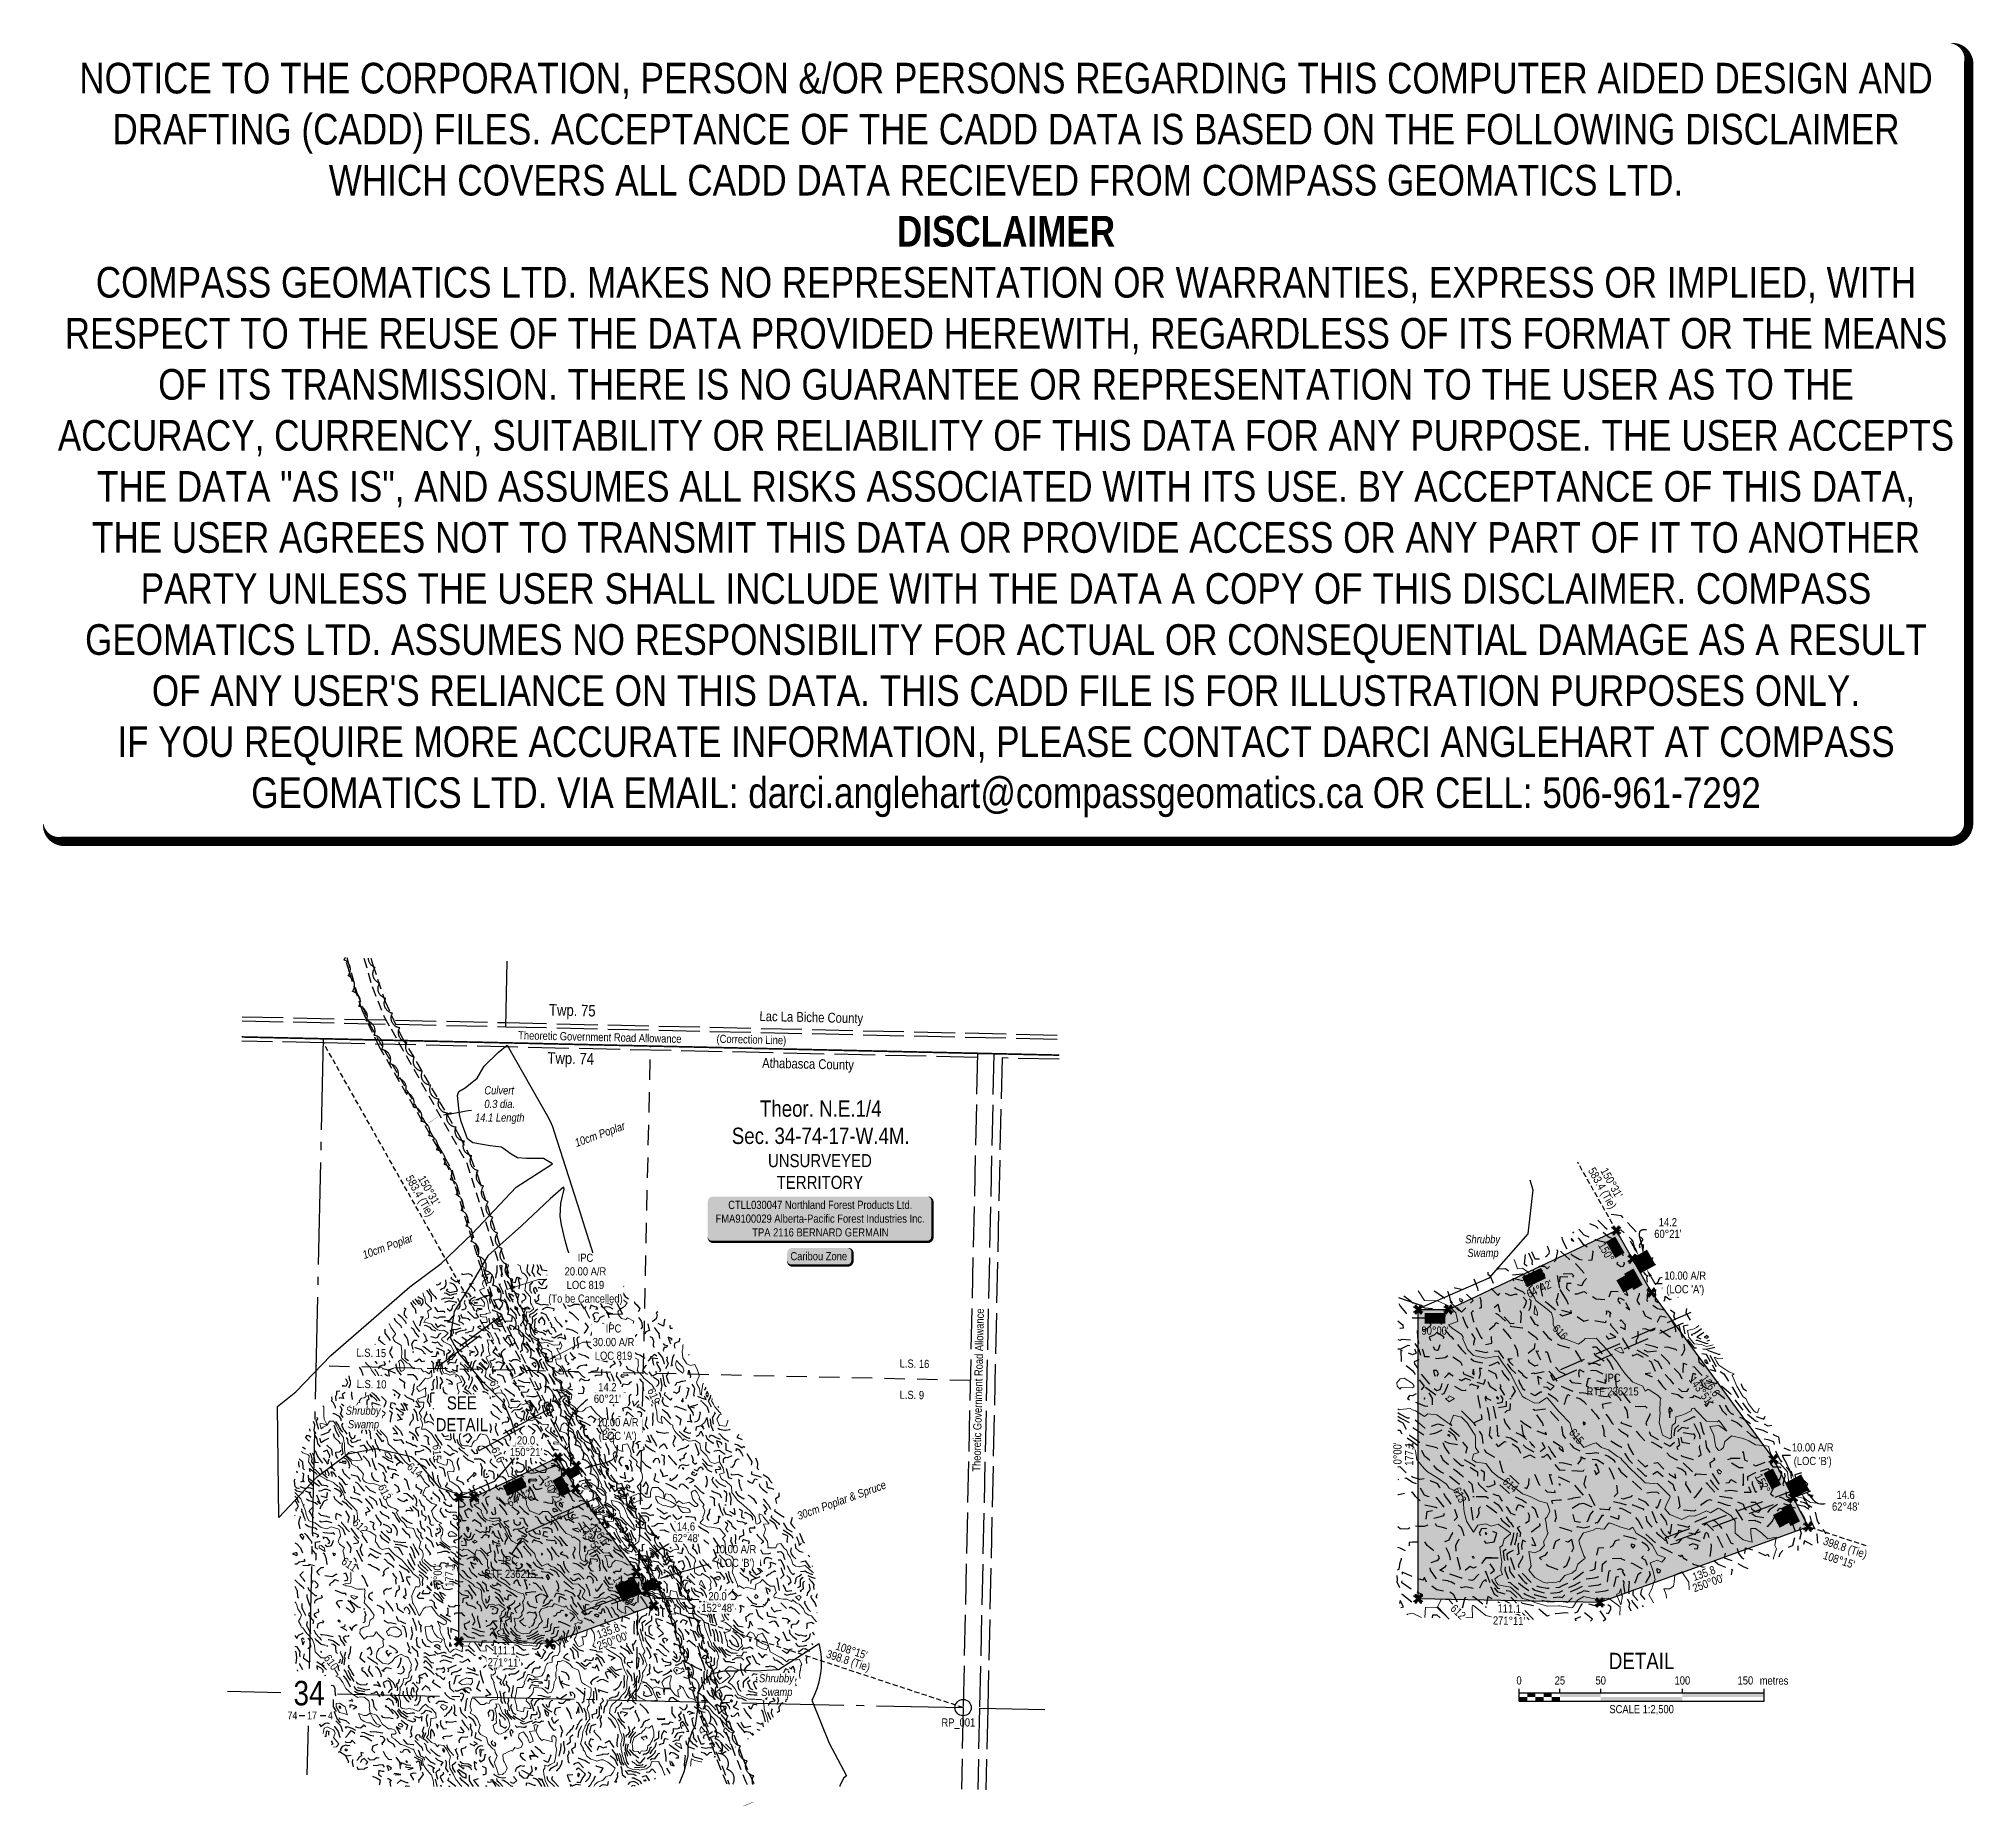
# Model space of a CAD drawing. Extents: x 402772 to 405140, y 6146205 to 6148369.
import ezdxf
from ezdxf.enums import TextEntityAlignment as Align

# ---------------------------------------------------------------- set-up
doc = ezdxf.new("R2010")
doc.units = 0
doc.header["$LTSCALE"] = 5
doc.header["$PDSIZE"] = 0.5
for name, pattern in [('0', [1, 1, 0]), ('BORDER', [44.45, 12.7, -6.35, 12.7, -6.35, 0, -6.35]), ('foc-ACCESSROAD', [3.75, 2.5, -1.25]), ('foc-LSD', [8, 5, -3]), ('foc-QUARTERLINE', [33, 25, -3, 2, -3]), ('foc-TIELINE', [1.875, 1.25, -0.625]), ('foc-UNSURVEYED', [12.5, 10, -2.5]), ('HIDDEN2', [4.7625, 3.175, -1.5875])]:
    doc.linetypes.add(name, pattern=pattern)
doc.layers.get('Defpoints').update_dxf_attribs({"color": 9})
for name, color, linetype in [('10', 1, 'Continuous'), ('35', 37, 'Continuous'), ('9', 3, 'Continuous'), ('AS-SURFACE IMPACT', 7, 'Continuous'), ('AS-WILDLIFE-BLOCK', 131, 'Continuous'), ('C-AR', 13, 'foc-ACCESSROAD'), ('C-SYMBOL', 7, 'Continuous'), ('C3D Contour Labels', 250, 'Continuous'), ('C3D Minor Contours', 252, 'Continuous'), ('Contour_Line_Intermediate', 254, 'Continuous'), ('D-TXT', 6, 'Continuous'), ('DETAIL-T', 7, 'Continuous'), ('L-33', 7, 'Continuous'), ('L-BD', 7, 'Continuous'), ('L-MON', 1, 'Continuous'), ('L-QSEC', 8, 'foc-QUARTERLINE'), ('L-ROAD-T', 7, 'Continuous'), ('L-SECLBL', 7, 'Continuous'), ('L-SECTION-LSD', 7, 'foc-LSD'), ('L-TIE', 7, 'foc-TIELINE'), ('L-TIE-T', 7, 'Continuous'), ('L-UNS-T', 3, 'Continuous'), ('L-USEC', 7, 'foc-UNSURVEYED'), ('P-PROPOSED', 10, 'Continuous'), ('P-PROPOSED-H', 21, 'Continuous'), ('P-TXT', 4, 'Continuous'), ('T-BUSH', 110, '0'), ('T-BUSH-T', 110, 'Continuous'), ('T-EXISTING TFA', 220, 'HIDDEN2'), ('T-EXISTING TFA-T', 220, 'Continuous'), ('WETLAND', 143, 'Continuous'), ('WETLAND-T', 146, 'Continuous')]:
    doc.layers.add(name, color=color, linetype=linetype)
doc.layers.add('AS-BOUNDARY', color=7, linetype='BORDER', lineweight=60, true_color=0xcc33ff)
for name, color, linetype, lineweight in [('AS-GENERAL', 48, 'Continuous', 18), ('C-AR-T', 13, 'Continuous', 9), ('T-TEXT', 48, 'Continuous', 18)]:
    doc.layers.add(name, color=color, linetype=linetype, lineweight=lineweight)
doc.layers.add('DISCLAIMER', color=7, linetype='Continuous', plot=False)
doc.styles.add('100L', font='ARIALN.TTF', dxfattribs={"height": 11})
doc.styles.add('175L', font='ARIALN.TTF', dxfattribs={"height": 20})
doc.styles.add('240', font='ARIALN.TTF', dxfattribs={"height": 30})
doc.styles.add('80', font='ARIALN.TTF', dxfattribs={"height": 10})
doc.styles.add('80CG', font='ARIALN.TTF', dxfattribs={"height": 10})
doc.styles.add('80L', font='ARIALN.TTF', dxfattribs={"height": 10})
doc.styles.add('SIMPLEX', font='ARIALN.TTF')
doc.styles.get("Standard").update_dxf_attribs({"font": 'ARIALN.TTF'})
doc.dimstyles.new('Compass 5 000', dxfattribs={"dimscale": 5, "dimtxt": 9, "dimasz": 2, "dimexe": 0.2, "dimexo": 0.0625, "dimgap": 0.5, "dimtad": 0, "dimtih": 1, "dimtoh": 1, "dimzin": 0, "dimdsep": 46, "dimtxsty": '80CG', "dimcen": 0.1, "dimse1": 1, "dimse2": 1, "dimclrd": 256, "dimclrt": 256, "dimaunit": 1, "dimadec": 4, "dimazin": 0, "dimtfac": 0.06, "dimtofl": 0, "dimtmove": 0, "dimatfit": 1, "dimfxl": 0.2, "dimtolj": 1, "dimtzin": 0, "dimlwd": -1, "dimarcsym": 0})

msp = doc.modelspace()

# ---------------------------------------------------------------- texts
at = {"layer": '35', "color": 3, "style": '80'}
msp.add_attdef('RP_001', (403877.141, 6146302.634), 'RP', height=9.9961, dxfattribs=at)
at = {"layer": 'C-SYMBOL', "color": 3, "insert": (403729.404, 6147069.247), "char_height": 20, "width": 215.98445, "attachment_point": 2, "style": '175L'}
msp.add_mtext('Theor. N.E.1/4\\PSec. 34-74-17-W.4M.', dxfattribs=at)
at = {"layer": 'C3D Contour Labels', "color": 251, "linetype": 'Continuous', "lineweight": -3, "true_color": 0x6b6b6b, "char_height": 9.99615, "attachment_point": 5, "bg_fill": 1, "box_fill_scale": 1.182, "bg_fill_color": 21, "bg_fill_transparency": 0}
for s, insert, width, rotation in [('{\\C256;616}', (404634.545, 6146785.502, 1232), 25.92333, 313.029219), ('{\\C256;615}', (404654.529, 6146657.975, 1230), 26.45238, 309.468134), ('{\\C256;613}', (404511.503, 6146586.161, 1226), 26.45238, 296.572044), ('{\\C256;614}', (404573.669, 6146598.475, 1228), 26.98143, 319.089167)]:
    msp.add_mtext(s, dxfattribs=dict(at, insert=insert, width=width, rotation=rotation))
at = {"layer": 'D-TXT', "color": 3, "char_height": 13.9946, "attachment_point": 1, "rotation": 358.710808, "style": '80L'}
for s, width, insert in [('Twp. 75', 113.04398, (403397.017, 6147187.228)), ('Twp. 74', 112.79569, (403395.036, 6147128.386))]:
    msp.add_mtext_dynamic_manual_height_columns(s, width=width, gutter_width=47.5, heights=[0], dxfattribs=dict(at, insert=insert))
at = {"layer": 'DETAIL-T', "color": 3, "insert": (404734.214, 6146382.942), "char_height": 19.9923, "width": 79.51453, "attachment_point": 5, "style": '80CG'}
msp.add_mtext('DETAIL', dxfattribs=at)
at = {"layer": 'L-33', "color": 200, "linetype": 'Continuous', "true_color": 0xcc33ff, "char_height": 11.99538, "attachment_point": 5, "rotation": 358.724242, "style": '240'}
for s, width, insert in [('Lac La Biche County', 200.50254, (403717.846, 6147169.315)), ('Athabasca County', 201.24694, (403713.819, 6147112.216))]:
    msp.add_mtext_dynamic_manual_height_columns(s, width=width, gutter_width=45, heights=[0], dxfattribs=dict(at, insert=insert))
at = {"layer": 'L-BD', "style": '80L'}
for s, height, p in [('583.4 (Tie)', 9.99615, (403237.784, 6146951.884)), ("150°31'", 9.9962, (403250.183, 6146958.895)), ('583.4 (Tie)', 9.99615, (404685.128, 6146961.228)), ("150°31'", 9.9962, (404697.528, 6146968.239))]:
    msp.add_text(s, height=height, rotation=299.4845, dxfattribs=at).set_placement(p, align=Align.MIDDLE)
at = {"layer": 'L-BD', "attachment_point": 2, "style": '80L', "bg_fill": 1, "bg_fill_color": 21, "bg_fill_transparency": 0}
for s, insert, char_height, width, rotation, box_fill_scale in [('20.0', (404706.297, 6146891.805), 9.9961, 19.89666, 299.6448, 1.15), ('150°', (404695.357, 6146886.103), 9.9961, 23.86298, 299.6448, 1.15), ('113.6', (404600.311, 6146856.8), 9.9962, 21.84466, 25.287847, 1.2), ("64°42'", (404607.067, 6146843.045), 9.9962, 33.20718, 25.287847, 1.2), ("21'", (404717.606, 6146847.01), 9.9961, 14.46687, 299.6448, 1.15), ('23.7', (404728.546, 6146852.711), 9.9961, 19.89666, 299.6448, 1.15), ('18.5', (404481.393, 6146807.392), 9.9962, 22.29035, 359.9991, 1.15), ("90°00'", (404481.393, 6146792.398), 9.9962, 33.25475, 359.9991, 1.15), ('126.6', (404822.463, 6146722.87), 9.9961, 25.14667, 306.1449, 1.15), ("143°51'", (404811.192, 6146716.814), 9.9961, 31.6138, 306.1449, 1.15), ('26.4', (404898.663, 6146607.957), 9.9961, 19.26585, 297.1936, 1.15), ('113.6', (403352.746, 6146601.293), 9.9962, 21.84466, 25.287847, 1.2), ("64°42'", (403359.502, 6146587.538), 9.9962, 33.20718, 25.287847, 1.2), ("150°21'", (403405.644, 6146593.751), 9.9961, 28.46994, 299.6448, 1.15), ('23.7', (403416.584, 6146599.453), 9.9961, 19.89666, 299.6448, 1.15), ('152°', (404886.782, 6146602.7), 9.9961, 23.86298, 297.1936, 1.15), ('20.0', (404921.086, 6146564.314), 9.9961, 21.8242, 297.1936, 1.15), ("143°51'", (403451.741, 6146534.811), 9.9961, 31.6138, 306.1449, 1.15), ('126.6', (403463.012, 6146540.867), 9.9961, 25.14667, 306.1449, 1.15), ("48'", (404909.205, 6146559.056), 9.9961, 14.46687, 297.1936, 1.15), ("152°48'", (403492.341, 6146470.221), 9.9961, 19.26585, 297.1936, 1.15), ('26.4', (403504.222, 6146475.479), 9.9961, 19.26585, 297.1936, 1.15)]:
    msp.add_mtext(s, dxfattribs=dict(at, insert=insert, char_height=char_height, width=width, rotation=rotation, box_fill_scale=box_fill_scale))
at = {"layer": 'L-ROAD-T', "style": '80L'}
for s, rotation, p in [('Theoretic Government Road Allowance', 358.710165, (403458.996, 6147146.822)), ('(Correction Line)', 358.710165, (403644.526, 6147143.847)), ('Theoretic Government Road Allowance', 88.745932, (403922.066, 6146714.544))]:
    msp.add_text(s, height=9.99615, rotation=rotation, dxfattribs=at).set_placement(p, align=Align.MIDDLE_CENTER)
at = {"layer": 'L-TIE-T', "style": '80L'}
for s, height, p in [('398.8 (Tie)', 9.99615, (404983.077, 6146520.581)), ("108°15'", 9.9961, (404975.888, 6146506.727)), ("108°15'", 9.9961, (403767.242, 6146395.758)), ('398.8 (Tie)', 9.99615, (403762.78, 6146382.23))]:
    msp.add_text(s, height=height, rotation=341.7427, dxfattribs=at).set_placement(p, align=Align.MIDDLE)
at = {"layer": 'L-UNS-T', "color": 3, "insert": (403728.407, 6146982.086), "char_height": 15.99384, "attachment_point": 5, "style": '80L'}
msp.add_mtext_dynamic_manual_height_columns('UNSURVEYED TERRITORY', width=126.41375, gutter_width=47.5, heights=[0], dxfattribs=at)
at = {"layer": 'T-BUSH-T', "insert": (403166.521, 6146884.059), "char_height": 9.99615, "attachment_point": 1, "rotation": 20, "style": '80L'}
msp.add_mtext_dynamic_manual_height_columns('\\pi0.91149;{\\fArial Narrow|b0|i1|c0|p34;10cm Poplar }', width=65.40696, gutter_width=100, heights=[0], dxfattribs=at)
at = {"layer": 'T-EXISTING TFA-T', "char_height": 9.99615, "attachment_point": 1, "style": '80L', "bg_fill": 1, "box_fill_scale": 1.15, "bg_fill_color": 21, "bg_fill_transparency": 0}
for insert in [(404666.416, 6146734.658), (403316.867, 6146511.226)]:
    msp.add_mtext_dynamic_manual_height_columns('\\pi22.888;IPC\\P\\pi0.50197;RTF 236215', width=63.29918, gutter_width=50, heights=[0], dxfattribs=dict(at, insert=insert))

# ---------------------------------------------------------------- blocks, each defined once
blk = doc.blocks.new('*U18')
h = blk.add_hatch(color=255)
edge = h.paths.add_edge_path()
edge.add_line((-131.5, -28.5), (131.5, -28.5))
edge.add_arc((131.5, -22.5), 6, 270, 360)
edge.add_line((137.5, -22.5), (137.5, 21))
edge.add_arc((131.5, 21), 6, 0, 90)
edge.add_line((131.5, 27), (-131.5, 27))
edge.add_arc((-131.5, 21), 6, 90, 180)
edge.add_line((-137.5, 21), (-137.5, -22.5))
edge.add_arc((-131.5, -22.5), 6, 180, 270)
at = {"color": 44, "flags": 128}
blk.add_lwpolyline([(-131.5, -28.5, 3, 3, 0), (131.5, -28.5, 3, 3, 0.414214), (137.5, -22.5, 3, 3, 0), (137.5, 21, 3, 0, 0.414214), (131.5, 27, 0, 0, 0), (-131.5, 27, 0, 0, 0.414214), (-137.5, 21, 0, 0, 0), (-137.5, -22.5, 0, 3, 0.414214)], format="xyseb", close=True, dxfattribs=at)
at = {"color": 44, "style": '80'}
blk.add_attdef('ENTER_TEXT_001', (-36, -5), '', height=10, dxfattribs=at)
blk = doc.blocks.new('*U19')
h = blk.add_hatch(color=255)
edge = h.paths.add_edge_path()
edge.add_line((-34, -11.5), (34, -11.5))
edge.add_arc((34, -5.5), 6, 270, 360)
edge.add_line((40, -5.5), (40, 4))
edge.add_arc((34, 4), 6, 0, 90)
edge.add_line((34, 10), (-34, 10))
edge.add_arc((-34, 4), 6, 90, 180)
edge.add_line((-40, 4), (-40, -5.5))
edge.add_arc((-34, -5.5), 6, 180, 270)
at = {"color": 131, "flags": 128}
blk.add_lwpolyline([(-34, -11.5, 3, 3, 0), (34, -11.5, 3, 3, 0.414214), (40, -5.5, 3, 3, 0), (40, 4, 3, 0, 0.414214), (34, 10, 0, 0, 0), (-34, 10, 0, 0, 0.414214), (-40, 4, 0, 0, 0), (-40, -5.5, 0, 3, 0.414214)], format="xyseb", close=True, dxfattribs=at)
at = {"color": 131, "style": '80'}
blk.add_attdef('ENTER_TEXT_001', (-36, -5), '', height=10, dxfattribs=at)
blk = doc.blocks.new('L-SECLBL')
at = {"layer": '9', "color": 7}
for p, q in [((-5.1, -27.8), (-12.3, -27.8)), ((20.7, -27.8), (13.5, -27.8))]:
    blk.add_line(p, q, dxfattribs=at)
at = {"layer": '10', "color": 2, "style": 'SIMPLEX'}
blk.add_attdef('SEC', text='', height=30, dxfattribs=at).set_placement((0, 0), align=Align.MIDDLE)
at = {"layer": '10', "color": 5, "style": '80L'}
blk.add_attdef('TWP', text='', height=9.5, dxfattribs=at).set_placement((-14.4, -27.4), align=Align.MIDDLE_RIGHT)
blk.add_attdef('RGE', text='', height=9.5, dxfattribs=at).set_placement((3.6, -27.4), align=Align.MIDDLE_CENTER)
blk.add_attdef('MER', text='', height=9.5, dxfattribs=at).set_placement((23.2, -27.4), align=Align.MIDDLE_LEFT)
blk = doc.blocks.new('TEMP')
h = blk.add_hatch(color=255)
h.dxf.hatch_style = 1
h.paths.add_polyline_path([(0, 0.25), (-0.67, 1.15), (-0.67, 0.67), (-1.15, 0.67), (-0.25, 0), (-1.15, -0.67), (-0.67, -0.67), (-0.67, -1.15), (0, -0.25), (0.67, -1.15), (0.67, -0.67), (1.15, -0.67), (0.25, 0), (1.15, 0.67), (0.67, 0.67), (0.67, 1.15)])
h.paths.add_polyline_path([(0.57, 0.85), (0.57, 0.57), (0.85, 0.57), (0.08, 0), (0.85, -0.57), (0.57, -0.57), (0.57, -0.85), (0, -0.08), (-0.57, -0.85), (-0.57, -0.57), (-0.85, -0.57), (-0.08, 0), (-0.85, 0.57), (-0.57, 0.57), (-0.57, 0.85), (0, 0.08)], flags=16)
h = blk.add_hatch(color=1)
h.dxf.hatch_style = 1
h.paths.add_polyline_path([(0, 0.08), (-0.57, 0.85), (-0.57, 0.57), (-0.85, 0.57), (-0.08, 0), (-0.85, -0.57), (-0.57, -0.57), (-0.57, -0.85), (0, -0.08), (0.57, -0.85), (0.57, -0.57), (0.85, -0.57), (0.08, 0), (0.85, 0.57), (0.57, 0.57), (0.57, 0.85)])
at = {"color": 1}
for p, q in [((-0.08, 0), (0.08, 0)), ((0, 0.08), (0, -0.08))]:
    blk.add_line(p, q, dxfattribs=at)
at = {"color": 255, "flags": 128}
blk.add_lwpolyline([(-0.25, 0), (-1.15, 0.67), (-0.67, 0.67), (-0.67, 1.15), (0, 0.25), (0.67, 1.15), (0.67, 0.67), (1.15, 0.67), (0.25, 0), (1.15, -0.67), (0.67, -0.67), (0.67, -1.15), (0, -0.25), (-0.67, -1.15), (-0.67, -0.67), (-1.15, -0.67)], close=True, dxfattribs=at)
at = {"color": 1, "flags": 128}
blk.add_lwpolyline([(-0.08, 0), (-0.85, 0.57), (-0.57, 0.57), (-0.57, 0.85), (0, 0.08), (0.57, 0.85), (0.57, 0.57), (0.85, 0.57), (0.08, 0), (0.85, -0.57), (0.57, -0.57), (0.57, -0.85), (0, -0.08), (-0.57, -0.85), (-0.57, -0.57), (-0.85, -0.57)], close=True, dxfattribs=at)
blk = doc.blocks.new('*D20')
at = {"layer": 'C-AR-T', "transparency": 16777216}
for p, q in [((403404.5, 6146755.9), (403438.1, 6146773.3)), ((403438.1, 6146773.3), (403448.1, 6146773.3)), ((403360.2, 6146732.9), (403351.3, 6146728.3))]:
    blk.add_line(p, q, dxfattribs=at)
for points in [[(403359.4, 6146734.4), (403360.9, 6146731.5), (403369, 6146737.5)], [(403403.8, 6146757.4), (403405.3, 6146754.5), (403395.7, 6146751.3)]]:
    blk.add_solid(points, dxfattribs=at)
at = {"layer": 'Defpoints', "color": 0, "transparency": 16777216}
for p in [(403379.2, 6146783.2), (403352.5, 6146769.4), (403395.7, 6146751.3)]:
    blk.add_point(p, dxfattribs=at)
at = {"layer": 'C-AR-T', "transparency": 16777216, "insert": (403475.8, 6146773.3), "char_height": 10, "attachment_point": 5, "style": '80CG', "bg_fill": 3, "box_fill_scale": 1.1, "bg_fill_color": 256, "bg_fill_true_color": 13158600, "bg_fill_transparency": 0}
blk.add_mtext('\\A1;IPC\\P30.00 A/R\\PLOC 819', dxfattribs=at)
blk = doc.blocks.new('*D21')
at = {"layer": 'C-AR-T', "transparency": 16777216}
for p, q in [((403317.1, 6146828.7), (403307.6, 6146825.6)), ((403355.2, 6146840.8), (403384, 6146850.1)), ((403384, 6146850.1), (403394, 6146850.1))]:
    blk.add_line(p, q, dxfattribs=at)
for points in [[(403316.6, 6146830.3), (403317.6, 6146827.1), (403326.6, 6146831.7)], [(403354.7, 6146842.4), (403355.7, 6146839.3), (403345.7, 6146837.8)]]:
    blk.add_solid(points, dxfattribs=at)
at = {"layer": 'Defpoints', "color": 0, "transparency": 16777216}
for p in [(403325.4, 6146835.4), (403344.5, 6146841.5), (403345.7, 6146837.8)]:
    blk.add_point(p, dxfattribs=at)
at = {"layer": 'C-AR-T', "transparency": 16777216, "insert": (403441.4, 6146850.1), "char_height": 10, "attachment_point": 5, "style": '80CG', "bg_fill": 3, "box_fill_scale": 1.1, "bg_fill_color": 256, "bg_fill_true_color": 13158600, "bg_fill_transparency": 0}
blk.add_mtext('\\A1;IPC\\P20.00 A/R\\PLOC 819\\P(To be Cancelled)', dxfattribs=at)
blk = doc.blocks.new('*D22')
at = {"layer": 'Defpoints', "color": 0, "transparency": 16777216}
for p in [(404926.6, 6146608.9), (404930.1, 6146588.2), (404935.7, 6146591.1)]:
    blk.add_point(p, dxfattribs=at)
at = {"layer": 'P-TXT', "transparency": 16777216}
for p, q in [((404916.3, 6146634.6), (404906.3, 6146634.6)), ((404906.3, 6146634.6), (404911.8, 6146623.8)), ((404916.4, 6146614.9), (404911.8, 6146623.8)), ((404934.7, 6146579.3), (404939.2, 6146570.4))]:
    blk.add_line(p, q, dxfattribs=at)
for points in [[(404917.9, 6146615.7), (404914.9, 6146614.1), (404921, 6146606)], [(404936.2, 6146580.1), (404933.2, 6146578.6), (404930.1, 6146588.2)]]:
    blk.add_solid(points, dxfattribs=at)
at = {"layer": 'P-TXT', "transparency": 16777216, "insert": (404943.6, 6146634.6), "char_height": 10, "attachment_point": 5, "style": '80CG'}
blk.add_mtext("\\A1;10.00 A/R \\P(LOC 'B')", dxfattribs=at)
blk = doc.blocks.new('1')
at = {"color": 0}
for p, q in [((-219.6, -10.3), (-219.6, 4.7)), ((-169.6, -0.3), (-169.6, 4.7)), ((-119.6, -0.3), (-119.6, 4.7)), ((-19.6, -0.3), (-19.6, 4.7)), ((80.6, -10.3), (80.6, 4.7)), ((-219.6, -0.3), (80.6, -0.3)), ((-219.6, -10.3), (80.6, -10.3))]:
    blk.add_line(p, q, dxfattribs=at)
for points in [[(-219.6, -5.3), (-209.6, -5.3), (-219.6, -10.3), (-209.6, -10.3)], [(-209.6, -0.3), (-199.6, -0.3), (-209.6, -5.3), (-199.6, -5.3)], [(-199.6, -5.3), (-189.6, -5.3), (-199.6, -10.3), (-189.6, -10.3)], [(-189.6, -0.3), (-179.6, -0.3), (-189.6, -5.3), (-179.6, -5.3)], [(-179.6, -5.3), (-169.6, -5.3), (-179.6, -10.3), (-169.6, -10.3)], [(-169.6, -0.3), (-119.6, -0.3), (-169.6, -5.3), (-119.6, -5.3)], [(-119.6, -5.3), (-19.6, -5.3), (-119.6, -10.3), (-19.6, -10.3)], [(-19.6, -0.3), (80.6, -0.3), (-19.6, -5.3), (80.6, -5.3)]]:
    blk.add_solid(points, dxfattribs=at)
at = {"color": 0, "style": '80'}
blk.add_text('metres', height=10, dxfattribs=at).set_placement((92.6, 9.7), align=Align.CENTER)
at = {"color": 0, "char_height": 10, "attachment_point": 2, "style": '80'}
for s, insert in [('0', (-219.6, 19.9)), ('25', (-169.6, 19.9)), ('50', (-119.6, 19.9)), ('100', (-19.6, 19.9))]:
    blk.add_mtext(s, dxfattribs=dict(at, insert=insert))
at = {"color": 0, "char_height": 10, "style": '80'}
for s, insert, width, attachment_point in [('150', (67.1, 19.9), 18.647, 3), ('SCALE 1:2,500', (-69.5, -15.3), 78.504, 2)]:
    blk.add_mtext(s, dxfattribs=dict(at, insert=insert, width=width, attachment_point=attachment_point))
blk = doc.blocks.new('*D24')
at = {"layer": 'Defpoints', "color": 0, "transparency": 16777216}
for p in [(404739.2, 6146884.7), (404740.4, 6146862.3)]:
    blk.add_point(p, dxfattribs=at)
at = {"layer": 'P-TXT', "transparency": 16777216}
for p, q in [((404725.6, 6146888.4), (404720.6, 6146897.1)), ((404745.4, 6146853.6), (404750.3, 6146844.9)), ((404750.3, 6146844.9), (404760.3, 6146844.9))]:
    blk.add_line(p, q, dxfattribs=at)
for points in [[(404727, 6146889.2), (404724.1, 6146887.6), (404730.5, 6146879.7)], [(404746.8, 6146854.5), (404743.9, 6146852.8), (404740.4, 6146862.3)]]:
    blk.add_solid(points, dxfattribs=at)
at = {"layer": 'P-TXT', "transparency": 16777216, "insert": (404787.6, 6146844.9), "char_height": 10, "attachment_point": 5, "style": '80CG', "bg_fill": 3, "box_fill_scale": 1.1, "bg_fill_color": 256, "bg_fill_true_color": 13158600, "bg_fill_transparency": 0}
blk.add_mtext("\\A1;10.00 A/R \\P(LOC 'A')", dxfattribs=at)
at = {"layer": 'Defpoints', "color": 0, "transparency": 16777216}
blk.add_point((404749.1, 6146867.3), dxfattribs=at)
blk = doc.blocks.new('Disclaimer_Legal')
at = {"layer": 'DISCLAIMER', "color": 254, "flags": 128}
blk.add_lwpolyline([(-3612.9, -1104.6, 37.5, 37.5, 0), (4096.1, -1104.6, 37.5, 37.5, 0.414214), (4171.1, -1029.6, 37.5, 37.5, 0), (4171.1, 2078.7, 37.5, 0, 0.414214), (4096.1, 2153.7, 0, 0, 0), (-3612.9, 2153.7, 0, 0, 0.414214), (-3687.9, 2078.7, 0, 0, 0), (-3687.9, -1029.6, 0, 37.5, 0.414214)], format="xyseb", close=True, dxfattribs=at)
at = {"layer": 'DISCLAIMER', "color": 254, "insert": (241.6, 533.9), "char_height": 125, "width": 7717.568, "attachment_point": 5, "style": '80'}
blk.add_mtext('NOTICE TO THE CORPORATION, PERSON &/OR PERSONS REGARDING THIS COMPUTER AIDED DESIGN AND DRAFTING (CADD) FILES. ACCEPTANCE OF THE CADD DATA IS BASED ON THE FOLLOWING DISCLAIMER WHICH COVERS ALL CADD DATA RECIEVED FROM COMPASS GEOMATICS LTD.\\P{\\fArial Narrow|b1|i0|c0|p34;DISCLAIMER}\\PCOMPASS GEOMATICS LTD. MAKES NO REPRESENTATION OR WARRANTIES, EXPRESS OR IMPLIED, WITH RESPECT TO THE REUSE OF THE DATA PROVIDED HEREWITH, REGARDLESS OF ITS FORMAT OR THE MEANS OF ITS TRANSMISSION. THERE IS NO GUARANTEE OR REPRESENTATION TO THE USER AS TO THE ACCURACY, CURRENCY, SUITABILITY OR RELIABILITY OF THIS DATA FOR ANY PURPOSE. THE USER ACCEPTS THE DATA "AS IS", AND ASSUMES ALL RISKS ASSOCIATED WITH ITS USE. BY ACCEPTANCE OF THIS DATA, THE USER AGREES NOT TO TRANSMIT THIS DATA OR PROVIDE ACCESS OR ANY PART OF IT TO ANOTHER PARTY UNLESS THE USER SHALL INCLUDE WITH THE DATA A COPY OF THIS DISCLAIMER. COMPASS GEOMATICS LTD. ASSUMES NO RESPONSIBILITY FOR ACTUAL OR CONSEQUENTIAL DAMAGE AS A RESULT OF ANY USER\'S RELIANCE ON THIS DATA. THIS CADD FILE IS FOR ILLUSTRATION PURPOSES ONLY.\\PIF YOU REQUIRE MORE ACCURATE INFORMATION, PLEASE CONTACT DARCI ANGLEHART AT COMPASS GEOMATICS LTD. VIA EMAIL: darci.anglehart@compassgeomatics.ca OR CELL: 506-961-7292', dxfattribs=at)

# ---------------------------------------------------------------- hatches: boundary and pattern name
at = {"layer": 'P-PROPOSED-H'}
h = msp.add_hatch(color=256, dxfattribs=at)
h.dxf.hatch_style = 1
h.paths.add_polyline_path([(404703.119, 6146910.116), (404746.345, 6146834.163), (404895.615, 6146629.799), (404937.995, 6146547.314), (404682.896, 6146454.483), (404460.831, 6146459.151), (404460.836, 6146813.127), (404497.822, 6146813.126)])
h = msp.add_hatch(color=256, dxfattribs=at)
h.dxf.hatch_style = 1
h.paths.add_polyline_path([(404741.14, 6146885.748), (404728.359, 6146878.475), (404724.153, 6146875.365), (404728.654, 6146872.038), (404726.223, 6146872.038), (404726.223, 6146869.519), (404732.784, 6146857.99), (404751.029, 6146868.373)])
h = msp.add_hatch(color=256, dxfattribs=at)
h.dxf.hatch_style = 1
h.paths.add_polyline_path([(403407.732, 6146632.017), (403429.345, 6146594.04), (403503.98, 6146491.858), (403525.17, 6146450.616), (403397.621, 6146404.2), (403286.588, 6146406.534), (403286.591, 6146583.522), (403305.084, 6146583.522)])
h = msp.add_hatch(color=256, dxfattribs=at)
h.dxf.hatch_style = 1
h.paths.add_polyline_path([(403434.993, 6146613.026), (403422.565, 6146605.954), (403417.621, 6146614.641), (403429.96, 6146621.664)])
h = msp.add_hatch(color=256, dxfattribs=at)
h.dxf.hatch_style = 1
h.paths.add_polyline_path([(404939.072, 6146592.821), (404919.722, 6146582.879), (404910.586, 6146600.662), (404929.936, 6146610.604)])
h = msp.add_hatch(color=256, dxfattribs=at)
h.dxf.hatch_style = 1
h.paths.add_polyline_path([(403529.015, 6146475.068), (403516.034, 6146468.398), (403511.466, 6146477.29), (403523.993, 6146483.726)])

# ---------------------------------------------------------------- linework, layer by layer
at = {"layer": '35', "color": 3}
msp.add_circle((403903.715, 6146325.737), 9.996, dxfattribs=at)
at = {"layer": 'AS-BOUNDARY', "const_width": 1.999, "flags": 128}
msp.add_lwpolyline([(403020.863, 6147146.937), (403120.8, 6147144.712), (403921.253, 6147126.886), (404021.23, 6147124.66)], dxfattribs=at)
at = {"layer": 'AS-GENERAL', "flags": 128}
for points, const_width in [([(403261.501, 6147049.541), (403249.705, 6147041.789)], 0.3), ([(403635.01, 6146205.191), (403646.751, 6146210.286)], 0.5)]:
    msp.add_lwpolyline(points, dxfattribs=dict(at, const_width=const_width))
at = {"layer": 'C3D Minor Contours', "color": 9, "linetype": 'Continuous', "lineweight": 15, "true_color": 0xbfbfbf, "flags": 128}
for points, elevation in [([(403313.702, 6146864.124), (403315.462, 6146859.096), (403315.199, 6146853.833), (403320.462, 6146852.429), (403321.904, 6146853.038), (403321.533, 6146851.596), (403321.423, 6146850.635), (403320.462, 6146850.257), (403316.15, 6146848.409), (403315.235, 6146844.096), (403317.649, 6146839.409), (403312.962, 6146837.847), (403312.128, 6146837.43), (403312.309, 6146836.596), (403312.962, 6146834.451), (403317.129, 6146829.096), (403320.462, 6146826.79), (403321.786, 6146821.596), (403322.391, 6146819.667), (403322.691, 6146814.096), (403325.315, 6146809.243), (403320.462, 6146808.205), (403319.596, 6146807.462), (403312.962, 6146807.197), (403312.462, 6146807.097), (403312.577, 6146806.596), (403312.962, 6146804.72), (403315.107, 6146804.451), (403320.462, 6146803.782), (403321.098, 6146799.096), (403321.243, 6146798.315), (403320.462, 6146797.466), (403314.837, 6146797.221), (403317.169, 6146791.596), (403320.462, 6146787.846), (403324.681, 6146784.096), (403327.962, 6146777.534), (403328.588, 6146776.596), (403328.752, 6146775.806), (403327.962, 6146775.441), (403321.088, 6146775.971), (403323.109, 6146769.096), (403322.193, 6146767.366), (403323.274, 6146761.596), (403324.747, 6146757.311), (403320.462, 6146755.169), (403319.926, 6146754.632), (403319.747, 6146754.096), (403320.462, 6146753.519), (403323.513, 6146746.596), (403323.071, 6146743.988), (403320.462, 6146739.674), (403314.255, 6146746.596), (403312.962, 6146748.158), (403312.048, 6146747.511), (403310.756, 6146746.596), (403312.962, 6146745.583), (403320.02, 6146739.096), (403319.116, 6146732.942), (403318.076, 6146731.596), (403320.462, 6146729.652), (403325.711, 6146726.348), (403327.962, 6146724.674), (403329.088, 6146724.096), (403329.147, 6146722.911), (403331.463, 6146716.596), (403335.462, 6146713.806), (403341.995, 6146709.096), (403342.962, 6146707.733), (403346.423, 6146701.596), (403348.154, 6146696.404), (403347.304, 6146694.096), (403350.462, 6146691.953), (403351.479, 6146693.079), (403357.962, 6146693.813), (403358.251, 6146693.807), (403358.644, 6146694.096), (403361.804, 6146697.755), (403365.462, 6146696.824), (403368.916, 6146698.142), (403372.962, 6146699.221), (403376.854, 6146694.096), (403376.068, 6146690.99), (403374.248, 6146686.596), (403379.885, 6146679.674), (403372.962, 6146682.311), (403371.818, 6146680.241), (403371.638, 6146679.096), (403372.962, 6146677.562), (403375.072, 6146676.986), (403380.462, 6146678.783), (403381.964, 6146677.594), (403387.962, 6146673.024), (403394.672, 6146672.386), (403395.462, 6146672.479), (403396.177, 6146671.596), (403395.796, 6146671.263), (403395.462, 6146668.596), (403392.245, 6146667.313), (403394.336, 6146664.096), (403395.462, 6146663.346), (403398.277, 6146661.282), (403402.962, 6146657.377), (403404.255, 6146656.596), (403409.211, 6146650.347), (403402.962, 6146651.241), (403402.444, 6146649.614), (403402.426, 6146649.096), (403402.962, 6146648.471), (403403.677, 6146648.381), (403410.462, 6146648.721), (403417.962, 6146641.596), (403421.051, 6146646.007), (403420.725, 6146649.096), (403421.549, 6146653.009), (403422.086, 6146656.596), (403417.962, 6146661.753), (403410.462, 6146664.096), (403411.713, 6146670.345), (403411.964, 6146671.596), (403415.236, 6146674.322), (403417.962, 6146673.739), (403419.033, 6146671.596), (403425.462, 6146665.972), (403426.926, 6146664.096), (403427.281, 6146662.278), (403427.448, 6146656.596), (403432.962, 6146651.239), (403435.105, 6146649.096), (403436.371, 6146645.688), (403436.549, 6146641.596), (403440.462, 6146636.86), (403443.743, 6146634.096), (403446.294, 6146628.264), (403447.211, 6146626.596), (403447.962, 6146625.524), (403450.774, 6146619.096), (403455.462, 6146612.279), (403455.796, 6146611.596), (403456.463, 6146610.595), (403458.087, 6146604.096), (403461.294, 6146598.264), (403460.459, 6146596.596), (403462.962, 6146594.094), (403466.712, 6146589.096), (403465.961, 6146586.097), (403462.962, 6146586.097), (403459.212, 6146589.096), (403455.462, 6146592.846), (403454.525, 6146596.596), (403447.962, 6146600.971), (403443.587, 6146600.971), (403440.462, 6146600.438), (403437.312, 6146599.747), (403435.83, 6146596.596), (403440.462, 6146593.096), (403443.225, 6146593.833), (403447.962, 6146593.315), (403454.712, 6146589.096), (403454.712, 6146582.346), (403454.605, 6146581.596), (403455.462, 6146580.097), (403458.539, 6146574.096), (403456.925, 6146572.633), (403455.462, 6146571.648), (403451.267, 6146570.791), (403452.117, 6146566.596), (403455.462, 6146562.604), (403459.962, 6146562.096), (403462.962, 6146560.971), (403467.503, 6146562.055), (403470.462, 6146563.638), (403475.749, 6146559.096), (403475.581, 6146553.977), (403470.462, 6146553.337), (403467.676, 6146554.382), (403469.212, 6146551.596), (403470.462, 6146549.43), (403476.555, 6146545.504), (403477.962, 6146545.075), (403480.009, 6146544.096), (403478.766, 6146543.292), (403481.472, 6146536.596), (403485.462, 6146530.13), (403486.962, 6146529.096), (403488.461, 6146526.097), (403491.984, 6146521.596), (403492.962, 6146520.793), (403494.146, 6146520.412), (403494.693, 6146521.596), (403496.295, 6146525.763), (403500.462, 6146524.481), (403506.949, 6146529.096), (403507.52, 6146536.155), (403506.89, 6146536.596), (403507.962, 6146538.264), (403508.677, 6146536.596), (403515.462, 6146531.507), (403518.531, 6146529.096), (403522.962, 6146523.36), (403524.836, 6146521.596), (403530.462, 6146516.596), (403533.109, 6146514.096), (403537.962, 6146509.972), (403539.519, 6146512.54), (403542.545, 6146514.096), (403539.63, 6146519.928), (403545.462, 6146515.971), (403548.551, 6146518.508), (403552.962, 6146519.722), (403555.306, 6146519.253), (403555.462, 6146521.596), (403552.962, 6146525.543), (403546.826, 6146529.096), (403550.027, 6146532.031), (403552.962, 6146531.025), (403557.181, 6146529.096), (403560.462, 6146527.152), (403565.15, 6146521.596), (403567.962, 6146514.674), (403569.034, 6146514.096), (403575.462, 6146508.473), (403575.904, 6146506.596), (403576.345, 6146505.713), (403575.462, 6146503.596), (403574.336, 6146500.222), (403574.686, 6146499.096), (403574.926, 6146492.132), (403574.78, 6146491.596), (403575.462, 6146490.914), (403579.212, 6146487.846), (403582.962, 6146487.846), (403584.034, 6146490.524), (403590.462, 6146486.465), (403593.189, 6146484.096), (403595.199, 6146479.36), (403594.212, 6146476.596), (403595.236, 6146471.822), (403592.965, 6146469.096), (403591.252, 6146468.306), (403594.098, 6146461.596), (403597.962, 6146454.513), (403598.23, 6146454.096), (403605.462, 6146449.275), (403607.025, 6146446.596), (403608.141, 6146443.917), (403608.56, 6146439.096), (403611.658, 6146432.9), (403606.964, 6146431.596), (403612.962, 6146430.168), (403620.045, 6146424.096), (403617.685, 6146419.374), (403612.962, 6146417.722), (403610.915, 6146418.643), (403612.158, 6146416.596), (403612.962, 6146413.379), (403613.676, 6146409.096), (403614.836, 6146407.222), (403615.168, 6146401.596), (403620.462, 6146397.846), (403625.756, 6146396.302), (403627.962, 6146395.306), (403630.917, 6146398.642), (403633.697, 6146401.596), (403632.605, 6146404.454), (403632.393, 6146409.096), (403627.962, 6146413.971), (403624.873, 6146416.596), (403621.4, 6146423.158), (403627.962, 6146417.877), (403630.15, 6146416.596), (403635.462, 6146411.693), (403638.731, 6146413.327), (403641.005, 6146416.596), (403641.939, 6146417.619), (403642.962, 6146418.642), (403647.053, 6146416.596), (403650.462, 6146410.347), (403652.336, 6146414.722), (403656.711, 6146416.596), (403657.662, 6146416.897), (403657.962, 6146416.874), (403658.337, 6146416.596), (403658.645, 6146415.914), (403662.463, 6146409.096), (403665.462, 6146401.596), (403667.461, 6146394.096), (403672.962, 6146391.15), (403679.307, 6146387.751), (403680.462, 6146387.534), (403681.963, 6146386.596), (403687.962, 6146381.98), (403690.27, 6146384.288), (403695.462, 6146385.233), (403698.188, 6146383.87), (403702.962, 6146384.928), (403706.462, 6146379.096), (403705.245, 6146376.813), (403704.462, 6146371.596), (403703.996, 6146370.562), (403703.518, 6146364.096), (403703.752, 6146363.306), (403704.168, 6146361.572)], 617), ([(403358.206, 6146868.484), (403361.712, 6146866.596), (403362.338, 6146862.221), (403363.379, 6146859.096), (403364.073, 6146857.707), (403365.462, 6146857.654), (403368.551, 6146854.685), (403370.384, 6146851.596), (403369.501, 6146847.557), (403367.963, 6146844.096), (403367.963, 6146841.596), (403367.337, 6146836.596), (403372.962, 6146830.169), (403373.605, 6146829.096), (403373.986, 6146828.073), (403374.266, 6146821.596), (403375.268, 6146819.29), (403378.284, 6146814.096), (403375.581, 6146811.477), (403372.962, 6146810.168), (403369.212, 6146810.346), (403369.014, 6146806.596), (403369.553, 6146802.506), (403369.748, 6146799.096), (403369.516, 6146795.042), (403367.65, 6146791.596), (403367.562, 6146789.496), (403368.462, 6146784.096), (403372.962, 6146779.878), (403379.524, 6146776.596), (403380.462, 6146776.179), (403381.617, 6146775.441), (403387.962, 6146771.846), (403391.524, 6146773.034), (403395.462, 6146772.447), (403402.426, 6146769.632), (403402.962, 6146769.581), (403409.553, 6146770.005), (403410.462, 6146774.094), (403412.336, 6146769.096), (403412.128, 6146767.43), (403410.462, 6146764.813), (403405.962, 6146766.096), (403408.415, 6146761.596), (403410.462, 6146757.846), (403411.266, 6146754.096), (403411.647, 6146752.911), (403410.462, 6146752.911), (403404.748, 6146752.311), (403405.847, 6146746.596), (403410.462, 6146743.438), (403413.212, 6146739.096), (403414.921, 6146734.637), (403410.462, 6146733.94), (403403.645, 6146738.414), (403402.962, 6146737.594), (403401.198, 6146733.36), (403402.105, 6146731.596), (403402.962, 6146730.347), (403406.295, 6146728.263), (403410.462, 6146726.596), (403412.962, 6146724.096), (403412.024, 6146722.534), (403411.766, 6146716.596), (403417.962, 6146714.696), (403424.736, 6146709.096), (403423.796, 6146703.263), (403417.962, 6146701.978), (403417.599, 6146701.959), (403417.353, 6146701.596), (403417.962, 6146701.047), (403420.777, 6146698.782), (403425.462, 6146695.882), (403427.962, 6146694.096), (403432.962, 6146688.329), (403438.32, 6146688.739), (403440.462, 6146690.879), (403441.963, 6146692.595), (403446.087, 6146694.096), (403447.385, 6146694.674), (403447.962, 6146694.565), (403448.498, 6146694.096), (403449.837, 6146692.221), (403453.961, 6146686.596), (403455.462, 6146685.524), (403462.567, 6146679.096), (403459.433, 6146675.125), (403458.347, 6146671.596), (403460.82, 6146666.239), (403462.053, 6146664.096), (403462.962, 6146663.286), (403464.961, 6146662.097), (403470.462, 6146659.769), (403473.762, 6146656.596), (403475.618, 6146651.44), (403475.618, 6146649.096), (403477.962, 6146644.929), (403481.295, 6146641.596), (403485.462, 6146639.892), (403487.435, 6146639.623), (403486.962, 6146641.596), (403486.962, 6146647.597), (403492.962, 6146648.739), (403496.153, 6146641.596), (403497.508, 6146637.051), (403496.851, 6146634.096), (403500.462, 6146630.346), (403502.84, 6146628.974), (403504.702, 6146626.596), (403504.016, 6146622.65), (403507.962, 6146619.096), (403510.725, 6146611.596), (403511.371, 6146607.505), (403510.847, 6146604.096), (403509.747, 6146602.311), (403507.962, 6146599.93), (403504.628, 6146596.596), (403505.962, 6146594.596), (403507.962, 6146591.143), (403508.688, 6146589.096), (403515.462, 6146583.569), (403520.989, 6146583.569), (403521.137, 6146589.096), (403521.315, 6146590.743), (403522.962, 6146595.232), (403524.117, 6146595.441), (403530.462, 6146595.441), (403536.807, 6146589.096), (403537.962, 6146581.596), (403539.463, 6146587.595), (403545.462, 6146586.597), (403550.915, 6146581.596), (403552.962, 6146575.971), (403555.777, 6146578.782), (403560.462, 6146575.726), (403565.461, 6146576.597), (403567.962, 6146577.165), (403572.181, 6146574.096), (403575.462, 6146572.077), (403577.407, 6146572.152), (403579.501, 6146574.096), (403575.462, 6146577.596), (403572.605, 6146581.596), (403571.462, 6146585.596), (403570.879, 6146589.096), (403573.291, 6146591.267), (403575.462, 6146592.043), (403578.307, 6146589.096), (403580.963, 6146583.596), (403580.463, 6146581.596), (403582.962, 6146578.597), (403586.712, 6146574.096), (403585.212, 6146571.846), (403587.374, 6146566.596), (403586.62, 6146562.938), (403585.031, 6146559.096), (403585.363, 6146556.696), (403582.962, 6146553.643), (403581.983, 6146552.575), (403582.096, 6146551.596), (403582.962, 6146550.792), (403584.571, 6146549.988), (403590.462, 6146547.043), (403595.185, 6146546.874), (403597.962, 6146546.44), (403604.561, 6146544.997), (403605.462, 6146545.222), (403606.441, 6146544.096), (403612.962, 6146536.596), (403609.212, 6146532.846), (403611.89, 6146529.096), (403612.962, 6146521.596), (403612.962, 6146514.096), (403620.462, 6146510.688), (403623.109, 6146506.596), (403622.227, 6146504.832), (403621.159, 6146499.096), (403622.226, 6146497.332), (403620.998, 6146491.596), (403621.4, 6146490.658), (403624.212, 6146484.096), (403627.024, 6146477.534), (403627.727, 6146476.596), (403627.962, 6146472.846), (403629.213, 6146475.345), (403635.462, 6146471.596), (403638.722, 6146473.336), (403642.962, 6146471.882), (403649.073, 6146470.485), (403650.136, 6146476.596), (403650.184, 6146476.874), (403650.462, 6146476.954), (403655.15, 6146479.409), (403657.962, 6146482.595), (403664.39, 6146476.596), (403665.462, 6146476.06), (403667.607, 6146474.451), (403672.962, 6146474.451), (403674.098, 6146469.096), (403675.306, 6146466.753), (403672.962, 6146464.411), (403672.186, 6146462.373), (403671.938, 6146461.596), (403672.962, 6146459.864), (403673.941, 6146460.617), (403680.462, 6146458.935), (403683.307, 6146458.752), (403687.962, 6146458.451), (403693.698, 6146455.86), (403695.462, 6146457.846), (403699.212, 6146454.096), (403702.962, 6146452.597), (403708.179, 6146446.596), (403710.462, 6146441.822), (403714.745, 6146439.096), (403717.962, 6146437.97), (403723.274, 6146431.596), (403724.128, 6146430.994)], 618), ([(403412.194, 6146867.152), (403412.227, 6146866.596), (403412.227, 6146864.831), (403410.462, 6146860.597), (403409.524, 6146860.034), (403409.885, 6146859.096), (403410.462, 6146857.941), (403416.353, 6146851.596), (403416.807, 6146845.251), (403417.079, 6146844.096), (403417.962, 6146842.732), (403418.963, 6146843.095), (403418.796, 6146844.096), (403419.147, 6146850.411), (403425.462, 6146847.173), (403431.176, 6146844.096), (403432.962, 6146841.891), (403435.168, 6146841.891), (403440.462, 6146844.096), (403432.962, 6146851.596), (403440.462, 6146844.096), (403445.199, 6146836.596), (403447.962, 6146835.005), (403455.462, 6146829.096), (403452.338, 6146836.596), (403453.676, 6146838.382), (403455.462, 6146839.096), (403457.962, 6146836.596), (403457.545, 6146834.513), (403455.462, 6146829.096), (403462.649, 6146821.596), (403462.962, 6146821.318), (403463.177, 6146821.382), (403470.462, 6146820.316), (403473.551, 6146818.507), (403473.962, 6146821.596), (403475.739, 6146823.819), (403477.962, 6146824.597), (403480.774, 6146826.284), (403485.462, 6146826.597), (403492.28, 6146821.596), (403489.629, 6146817.429), (403485.462, 6146814.454), (403484.628, 6146814.93), (403484.779, 6146814.096), (403481.086, 6146810.972), (403482.075, 6146806.596), (403485.462, 6146802.396), (403490.989, 6146801.069), (403492.962, 6146802.846), (403500.462, 6146799.096), (403499.211, 6146792.847), (403500.067, 6146791.596), (403497.462, 6146787.096), (403497.65, 6146784.096), (403496.451, 6146780.608), (403494.514, 6146776.596), (403494.462, 6146775.096), (403492.962, 6146772.505), (403490.078, 6146771.98), (403485.462, 6146769.096), (403492.962, 6146761.596), (403500.462, 6146754.454), (403500.671, 6146754.305), (403501.713, 6146754.096), (403505.756, 6146751.891), (403506.088, 6146746.596), (403506.534, 6146745.168), (403504.858, 6146739.096), (403505.767, 6146736.901), (403507.962, 6146735.183), (403511.262, 6146731.596), (403513.075, 6146729.21), (403515.462, 6146727.221), (403519.033, 6146724.096), (403522.962, 6146720.659), (403525.597, 6146716.596), (403529.461, 6146710.097), (403527.959, 6146709.096), (403524.161, 6146707.897), (403526.423, 6146701.596), (403526.819, 6146697.739), (403527.016, 6146694.096), (403528.731, 6146688.327), (403528.91, 6146686.596), (403529.123, 6146680.435), (403529.073, 6146679.096), (403530.462, 6146675.688), (403535.817, 6146673.741), (403534.212, 6146679.096), (403534.553, 6146682.505), (403537.962, 6146681.179), (403539.524, 6146679.096), (403545.462, 6146672.9), (403548.461, 6146671.596), (403548.188, 6146668.87), (403550.679, 6146664.096), (403552.962, 6146661.813), (403558.676, 6146656.596), (403560.462, 6146652.846), (403562.166, 6146654.892), (403567.962, 6146652.132), (403572.038, 6146652.52), (403575.462, 6146653.241), (403581.52, 6146649.096), (403582.621, 6146641.937), (403582.753, 6146641.596), (403582.962, 6146640.971), (403589.836, 6146634.096), (403590.462, 6146633.158), (403593.962, 6146626.596), (403597.962, 6146624.929), (403599.727, 6146624.831), (403605.462, 6146626.596), (403605.067, 6146634.096), (403605.173, 6146634.385), (403605.462, 6146634.423), (403605.931, 6146634.096), (403605.683, 6146633.875), (403605.462, 6146626.596), (403609.894, 6146619.096), (403611.371, 6146613.187), (403605.462, 6146611.596), (403607.713, 6146606.348), (403609.962, 6146604.096), (403612.962, 6146603.414), (403620.105, 6146596.596), (403620.462, 6146589.096), (403626.176, 6146581.596), (403627.962, 6146579.253), (403634.307, 6146574.096), (403635.462, 6146573.306), (403642.545, 6146566.596), (403642.962, 6146566.375), (403649.308, 6146559.096), (403650.033, 6146552.025), (403650.056, 6146551.596), (403650.462, 6146550.762), (403651.617, 6146550.441), (403654.212, 6146551.596), (403656.086, 6146553.473), (403653.923, 6146559.096), (403653.923, 6146563.135), (403657.962, 6146561.284), (403659.462, 6146559.096), (403665.462, 6146551.855), (403665.819, 6146551.596), (403666.145, 6146550.914), (403665.462, 6146550.914), (403659.213, 6146550.345), (403661.891, 6146544.096), (403661.135, 6146540.924), (403659.54, 6146536.596), (403661.295, 6146533.263), (403664.123, 6146529.096), (403665.149, 6146521.909), (403664.39, 6146521.596), (403665.462, 6146521.239), (403665.721, 6146521.337), (403672.962, 6146521.337), (403673.204, 6146521.354), (403674.464, 6146521.596), (403676.179, 6146525.879), (403680.462, 6146526.594), (403684.212, 6146521.596), (403687.962, 6146518.263), (403689.003, 6146514.096), (403692.129, 6146509.929), (403693.463, 6146506.596), (403695.462, 6146501.599), (403698.462, 6146499.096), (403702.962, 6146498.195), (403703.766, 6146498.292), (403706.712, 6146499.096), (403709.78, 6146499.779), (403710.462, 6146499.93), (403711.039, 6146499.096), (403717.962, 6146492.668), (403719.368, 6146491.596), (403721.032, 6146490.709)], 619), ([(404578.07, 6146874.255), (404580.303, 6146869.275), (404582.425, 6146863.122), (404588.578, 6146863.821), (404594.105, 6146859.802), (404599.929, 6146854.275), (404600.245, 6146842.609), (404596.078, 6146839.275), (404603.578, 6146827.277), (404604.579, 6146824.275), (404618.578, 6146813.505), (404623.734, 6146809.275), (404626.078, 6146801.775), (404626.078, 6146794.275), (404633.578, 6146780.526), (404634.651, 6146779.275), (404648.578, 6146773.858), (404657.058, 6146770.796), (404663.578, 6146775.81), (404665.131, 6146777.722), (404678.578, 6146778.203), (404691.579, 6146764.275), (404693.578, 6146761.968), (404703.891, 6146749.275), (404708.578, 6146741.775), (404714.133, 6146734.275), (404723.578, 6146724.076), (404735.577, 6146719.275), (404738.578, 6146713.275), (404742.331, 6146715.522), (404753.578, 6146708.366), (404757.863, 6146704.275), (404756.793, 6146701.061), (404756.356, 6146689.275), (404756.703, 6146686.151), (404755.626, 6146674.275), (404757.043, 6146670.81), (404759.756, 6146659.275), (404768.578, 6146654.864), (404770.997, 6146656.856), (404770.453, 6146659.275), (404771.781, 6146671.073), (404775.53, 6146674.275), (404776.078, 6146681.775), (404783.578, 6146683.703), (404787.402, 6146685.451), (404795.051, 6146689.275), (404795.722, 6146692.131), (404798.578, 6146692.274), (404801.305, 6146689.275), (404813.578, 6146676.42), (404827.077, 6146675.776), (404828.578, 6146677.277), (404831.081, 6146674.275), (404838.578, 6146664.275), (404828.578, 6146671.273), (404817.672, 6146670.182), (404822.577, 6146659.275), (404824.167, 6146648.686), (404825.579, 6146644.275), (404828.578, 6146640.704), (404831.356, 6146641.498), (404834.346, 6146644.275), (404836.078, 6146651.775), (404843.578, 6146657.607), (404844.329, 6146658.524), (404858.578, 6146655.236), (404865.578, 6146652.275), (404873.578, 6146647.704), (404886.644, 6146646.21), (404888.578, 6146645.896), (404889.778, 6146645.474), (404889.973, 6146644.275), (404893.132, 6146633.828), (404895.47, 6146629.275), (404899.23, 6146624.927), (404903.578, 6146624.927), (404912.652, 6146614.275), (404913.787, 6146604.067), (404912.418, 6146599.275), (404918.578, 6146586.496), (404922.577, 6146584.275), (404933.578, 6146581.697), (404940.752, 6146577.102), (404948.578, 6146575.941), (404949.337, 6146575.548)], 1232), ([(403242.444, 6146833.634), (403242.527, 6146833.661), (403243.796, 6146829.096), (403244.896, 6146828.53), (403245.462, 6146821.596), (403252.962, 6146814.096), (403248.275, 6146811.283), (403249.212, 6146806.596), (403249.212, 6146802.846), (403245.462, 6146801.239), (403244.212, 6146799.096), (403243.731, 6146797.366), (403245.462, 6146797.912), (403247.712, 6146796.846), (403252.962, 6146795.217), (403256.05, 6146791.596), (403260.462, 6146788.405), (403264.748, 6146787.311), (403267.962, 6146787.976), (403273.319, 6146784.096), (403270.519, 6146781.539), (403267.962, 6146779.409), (403266.087, 6146778.472), (403265.365, 6146776.596), (403267.962, 6146773.783), (403273.156, 6146771.403), (403275.462, 6146770.005), (403276.496, 6146769.096), (403277.768, 6146766.79), (403280.852, 6146761.596), (403278.488, 6146758.57), (403275.462, 6146755.846), (403274.39, 6146755.168), (403274.433, 6146754.096), (403271.436, 6146750.623), (403267.962, 6146748.774), (403266.392, 6146748.166), (403266.186, 6146746.596), (403266.589, 6146740.469), (403266.012, 6146739.096), (403267.962, 6146735.485), (403273.094, 6146733.965), (403275.462, 6146732.721), (403280.098, 6146734.46), (403282.962, 6146734.019), (403286.313, 6146731.596), (403290.121, 6146724.437), (403289.39, 6146724.096), (403284.326, 6146722.733), (403284.989, 6146716.596), (403286.712, 6146712.846), (403285.104, 6146709.096), (403290.462, 6146706.51), (403296.938, 6146701.596), (403297.962, 6146699.864), (403303.32, 6146694.096), (403300.168, 6146691.891), (403297.962, 6146690.688), (403295.462, 6146689.096), (403296.047, 6146686.596), (403296.566, 6146680.492), (403296.295, 6146679.096), (403295.584, 6146673.974), (403294.351, 6146671.596), (403293.85, 6146668.209), (403290.879, 6146664.096), (403290.683, 6146663.875), (403290.462, 6146663.739), (403287.271, 6146659.788), (403287.053, 6146656.596), (403287.577, 6146651.981), (403288.339, 6146649.096), (403290.462, 6146646.8), (403293.206, 6146646.352), (403297.962, 6146646.131), (403301.946, 6146645.112), (403303.062, 6146649.096), (403303.998, 6146650.56), (403305.462, 6146652.255), (403308.408, 6146653.65), (403309.586, 6146656.596), (403310.976, 6146658.582), (403312.962, 6146660.815), (403317.001, 6146660.057), (403320.462, 6146659.409), (403321.914, 6146656.596), (403323.461, 6146653.597), (403324.408, 6146649.096), (403327.962, 6146643.903), (403335.462, 6146641.596), (403329.836, 6146639.722), (403332.735, 6146634.096), (403335.462, 6146630.346), (403339.212, 6146626.596), (403342.962, 6146619.096), (403346.324, 6146611.596), (403347.385, 6146608.519), (403350.462, 6146608.869), (403353.225, 6146606.86), (403356.137, 6146604.096), (403356.295, 6146598.263), (403354.212, 6146596.596), (403357.962, 6146590.597), (403358.462, 6146589.096), (403365.462, 6146583.711), (403368.04, 6146581.596), (403369.212, 6146577.846), (403369.212, 6146574.096), (403372.962, 6146567.222), (403373.498, 6146566.596), (403380.462, 6146563.888), (403384.702, 6146562.357), (403387.962, 6146564.864), (403388.739, 6146565.82), (403395.462, 6146566.06), (403401.963, 6146559.096), (403402.962, 6146557.943), (403408.118, 6146551.596), (403410.462, 6146547.846), (403413.24, 6146544.096), (403417.962, 6146538.997), (403423.961, 6146536.596), (403425.462, 6146533.596), (403427.338, 6146534.72), (403432.962, 6146531.142), (403435.105, 6146529.096), (403434.569, 6146527.489), (403434.351, 6146521.596), (403434.524, 6146520.034), (403433.986, 6146514.096), (403434.694, 6146512.364), (403436.051, 6146506.596), (403440.462, 6146504.391), (403441.671, 6146505.387), (403441.399, 6146506.596), (403442.063, 6146512.495), (403443.938, 6146514.096), (403444.212, 6146517.846), (403447.962, 6146518.81), (403449.874, 6146519.684), (403453.698, 6146521.596), (403454.034, 6146523.024), (403455.462, 6146523.096), (403456.825, 6146521.596), (403462.962, 6146515.169), (403469.711, 6146514.847), (403470.462, 6146515.597), (403471.713, 6146514.096), (403475.462, 6146509.096), (403470.462, 6146512.595), (403465.009, 6146512.05), (403467.462, 6146506.596), (403468.256, 6146501.302), (403468.962, 6146499.096), (403470.462, 6146497.311), (403471.851, 6146497.707), (403473.346, 6146499.096), (403474.212, 6146502.846), (403477.962, 6146505.762), (403478.337, 6146506.221), (403485.462, 6146504.577), (403488.962, 6146503.096), (403492.962, 6146500.811), (403499.495, 6146500.063), (403500.462, 6146499.907), (403501.062, 6146499.696), (403501.159, 6146499.096), (403502.739, 6146493.873), (403503.908, 6146491.596), (403505.788, 6146489.422), (403507.962, 6146489.422), (403512.499, 6146484.096), (403513.066, 6146478.992), (403512.382, 6146476.596), (403515.462, 6146470.207), (403517.461, 6146469.096), (403522.962, 6146467.807), (403526.549, 6146465.509), (403530.462, 6146464.929), (403536.89, 6146461.596), (403537.962, 6146459.928), (403539.183, 6146454.096), (403540.879, 6146451.179), (403541.875, 6146446.596), (403545.462, 6146440.705), (403551.807, 6146440.251), (403549.586, 6146446.596), (403551.462, 6146448.097), (403549.492, 6146454.096), (403545.462, 6146460.682), (403540.107, 6146461.596), (403544.647, 6146462.411), (403545.462, 6146469.096), (403552.962, 6146467.732), (403554.462, 6146461.596), (403555.373, 6146459.185), (403557.612, 6146454.096), (403560.462, 6146450.93), (403564.894, 6146446.596), (403567.962, 6146440.971), (403573.587, 6146440.971), (403575.462, 6146441.053), (403577.605, 6146439.096), (403582.962, 6146435.217), (403586.35, 6146431.596), (403587.338, 6146427.221), (403587.463, 6146424.096), (403590.462, 6146416.596), (403593.256, 6146409.096), (403595.551, 6146404.007), (403596.274, 6146401.596), (403597.962, 6146399.95), (403602.762, 6146394.096), (403604.629, 6146387.429), (403604.428, 6146386.596), (403602.536, 6146382.023), (403602.605, 6146379.096), (403602.201, 6146374.857), (403598.644, 6146371.596), (403598.417, 6146371.141), (403598.624, 6146364.096), (403601.772, 6146360.406), (403604.116, 6146356.596), (403605.462, 6146354.786), (403606.844, 6146355.215), (403609.212, 6146356.596), (403612.962, 6146359.36), (403618.588, 6146364.096), (403612.962, 6146371.019), (403612.605, 6146371.596), (403612.52, 6146372.038), (403612.962, 6146372.347), (403616.516, 6146375.543), (403620.462, 6146375.543), (403627.212, 6146372.347), (403627.962, 6146372.669), (403628.145, 6146371.596), (403628.275, 6146371.283), (403627.962, 6146370.914), (403624.212, 6146367.846), (403622.604, 6146364.096), (403620.462, 6146361.954), (403616.051, 6146356.596), (403620.462, 6146353.819), (403624.105, 6146349.096), (403627.962, 6146342.347), (403628.615, 6146341.596), (403635.462, 6146338.679), (403641.087, 6146335.971), (403642.962, 6146336.196), (403648.587, 6146335.971), (403650.462, 6146335.763), (403656.52, 6146335.538), (403657.962, 6146334.929), (403660.045, 6146334.096), (403659.301, 6146332.757), (403660.235, 6146326.596), (403660.105, 6146324.454), (403661.635, 6146319.096), (403663.768, 6146313.29), (403664.241, 6146311.596), (403664.967, 6146307.696)], 616), ([(404460.881, 6146836.118), (404468.578, 6146824.275), (404483.578, 6146823.791), (404484.156, 6146823.698), (404498.578, 6146817.254), (404506.73, 6146809.275), (404509.293, 6146798.56), (404498.578, 6146794.853), (404498.094, 6146794.759), (404498.109, 6146794.275), (404498.578, 6146793.698), (404502.328, 6146790.525), (404513.578, 6146782.74), (404515.626, 6146779.275), (404515.455, 6146777.399), (404520.895, 6146764.275), (404528.578, 6146757.115), (404537.843, 6146755.01), (404543.578, 6146753.81), (404552.578, 6146755.275), (404558.578, 6146755.942), (404563.266, 6146749.275), (404573.578, 6146734.275), (404581.614, 6146719.275), (404588.578, 6146706.694), (404592.525, 6146704.275), (404603.578, 6146698.441), (404608.829, 6146699.025), (404616.702, 6146704.275), (404617.828, 6146705.026), (404618.578, 6146704.928), (404619.517, 6146704.275), (404624.578, 6146698.275), (404632.025, 6146689.275), (404633.578, 6146687.543), (404646.357, 6146674.275), (404648.578, 6146665.709), (404651.227, 6146659.275), (404663.578, 6146644.275), (404674.079, 6146648.775), (404678.578, 6146649.901), (404685.006, 6146644.275), (404693.578, 6146641.275), (404704.485, 6146633.368), (404708.578, 6146631.322), (404709.865, 6146629.275), (404723.578, 6146615.158), (404724.488, 6146614.275), (404738.578, 6146600.989), (404753.109, 6146599.744), (404753.578, 6146600.026), (404754.517, 6146599.275), (404768.578, 6146585.213), (404769.079, 6146584.275), (404769.179, 6146583.674), (404768.578, 6146583.12), (404764.293, 6146573.561), (404762.772, 6146569.275), (404768.578, 6146562.075), (404780.576, 6146557.278), (404783.578, 6146555.943), (404792.359, 6146560.494), (404798.578, 6146560.07), (404805.218, 6146562.636), (404813.578, 6146566.714), (404818.578, 6146564.275), (404826.702, 6146569.275), (404828.042, 6146569.811), (404828.578, 6146569.65), (404829.733, 6146569.275), (404843.578, 6146561.093), (404848.577, 6146554.275), (404848.75, 6146549.104), (404848.75, 6146539.275), (404858.578, 6146531.132), (404869.54, 6146528.314), (404867.772, 6146539.275), (404867.954, 6146544.9), (404873.578, 6146545.081), (404881.405, 6146539.275), (404888.578, 6146532.401), (404898.842, 6146534.538), (404897.441, 6146524.275), (404899.358, 6146520.055), (404895.766, 6146509.275), (404895.651, 6146507.439)], 1230), ([(404765.899, 6146846.37), (404762.278, 6146845.576), (404759.313, 6146839.275), (404768.578, 6146832.275), (404774.105, 6146833.748), (404775.207, 6146833.628)], 1234), ([(403201.338, 6146796.183), (403203.14, 6146791.596), (403207.962, 6146784.847), (403208.845, 6146784.096), (403208.963, 6146783.095), (403207.962, 6146781.951), (403205.462, 6146779.096), (403206.669, 6146776.596), (403207.962, 6146774.253), (403214.211, 6146770.347), (403215.462, 6146769.632), (403216.088, 6146769.096), (403215.69, 6146768.869), (403216.475, 6146761.596), (403216.475, 6146760.583), (403216.295, 6146754.096), (403222.962, 6146748.096), (403225.689, 6146746.596), (403230.462, 6146741.069), (403236.638, 6146740.421), (403237.962, 6146740.421), (403240.009, 6146741.143), (403241.712, 6146739.096), (403243.211, 6146736.845), (403245.462, 6146737.22), (403249.962, 6146734.596), (403252.962, 6146739.096), (403253.251, 6146731.596), (403253.296, 6146731.263), (403252.962, 6146730.595), (403248.531, 6146728.528), (403245.462, 6146729.096), (403241.712, 6146724.096), (403237.962, 6146719.878), (403235.462, 6146719.096), (403234.962, 6146716.596), (403237.962, 6146712.707), (403244.524, 6146716.596), (403245.462, 6146717.347), (403246.534, 6146716.596), (403245.768, 6146716.29), (403246.183, 6146709.096), (403246.169, 6146708.389), (403245.462, 6146706.212), (403242.578, 6146706.212), (403237.962, 6146704.454), (403235.654, 6146703.904), (403236.785, 6146701.596), (403237.962, 6146699.66), (403243.526, 6146699.66), (403243.19, 6146694.096), (403237.962, 6146686.596), (403240.689, 6146681.824), (403239.629, 6146679.096), (403241.5, 6146675.134), (403242.038, 6146671.596), (403240.54, 6146666.674), (403245.462, 6146666.823), (403249.375, 6146664.096), (403252.962, 6146661.041), (403255.819, 6146656.596), (403260.462, 6146649.873), (403261.025, 6146649.096), (403261.363, 6146648.195), (403260.462, 6146647.05), (403257.735, 6146644.324), (403259.033, 6146641.596), (403259.853, 6146634.705), (403259.926, 6146634.096), (403260.096, 6146626.962), (403260.077, 6146626.596), (403260.462, 6146626.155), (403261.213, 6146625.846), (403267.962, 6146623.067), (403271.832, 6146622.726), (403272.761, 6146626.596), (403272.247, 6146629.811), (403275.462, 6146629.007), (403278.163, 6146626.596), (403279.681, 6146622.377), (403280.576, 6146619.096), (403280.149, 6146614.409), (403275.462, 6146614.929), (403272.462, 6146614.596), (403273.155, 6146611.596), (403273.547, 6146609.681), (403275.056, 6146604.096), (403275.462, 6146602.732), (403277.13, 6146602.428), (403282.962, 6146598.616), (403285.587, 6146596.596), (403290.462, 6146589.096), (403297.962, 6146588.854), (403298.251, 6146588.807), (403305.462, 6146585.586), (403309.538, 6146581.596), (403310.82, 6146576.239), (403305.462, 6146574.385), (403305.22, 6146574.338), (403305.227, 6146574.096), (403305.462, 6146573.807), (403307.337, 6146572.221), (403312.962, 6146568.329), (403313.986, 6146566.596), (403313.9, 6146565.658), (403316.62, 6146559.096), (403320.462, 6146555.516), (403325.095, 6146554.464), (403327.962, 6146553.864), (403332.462, 6146554.596), (403335.462, 6146554.93), (403337.806, 6146551.596), (403342.962, 6146544.096), (403346.98, 6146536.596), (403350.462, 6146530.306), (403352.435, 6146529.096), (403357.962, 6146526.179), (403360.587, 6146526.471), (403364.524, 6146529.096), (403365.087, 6146529.472), (403365.462, 6146529.423), (403365.931, 6146529.096), (403368.462, 6146526.096), (403372.186, 6146521.596), (403372.962, 6146520.73), (403379.351, 6146514.096), (403380.462, 6146509.813), (403381.787, 6146506.596), (403387.962, 6146499.096), (403393.212, 6146501.346), (403395.462, 6146501.909), (403398.676, 6146499.096), (403402.962, 6146497.596), (403408.415, 6146493.643), (403410.462, 6146492.62), (403411.105, 6146491.596), (403417.962, 6146484.538), (403418.417, 6146484.096), (403425.462, 6146477.453), (403432.727, 6146476.831), (403432.962, 6146476.972), (403433.431, 6146476.596), (403440.462, 6146469.565), (403440.712, 6146469.096), (403440.762, 6146468.796), (403440.462, 6146468.519), (403438.319, 6146463.739), (403437.559, 6146461.596), (403440.462, 6146457.996), (403446.461, 6146455.597), (403447.962, 6146454.93), (403452.352, 6146457.206), (403455.462, 6146456.994), (403458.782, 6146458.277), (403462.962, 6146460.316), (403465.462, 6146459.096), (403469.524, 6146461.596), (403470.194, 6146461.864), (403470.462, 6146461.784), (403471.039, 6146461.596), (403477.962, 6146457.505), (403480.462, 6146454.096), (403480.548, 6146451.51), (403480.548, 6146446.596), (403485.462, 6146442.524), (403490.943, 6146441.116), (403490.059, 6146446.596), (403490.15, 6146449.409), (403492.962, 6146449.499), (403496.875, 6146446.596), (403500.462, 6146443.159), (403505.594, 6146444.228), (403504.893, 6146439.096), (403505.852, 6146436.986), (403504.056, 6146431.596), (403503.795, 6146427.43), (403504.41, 6146424.096), (403504.587, 6146420.721), (403506.355, 6146416.596), (403506.746, 6146415.38), (403507.962, 6146412.095), (403508.587, 6146409.096), (403509.073, 6146407.986), (403510.923, 6146401.596), (403514.211, 6146395.347), (403513.961, 6146394.096), (403511.712, 6146390.346), (403513.625, 6146386.596), (403515.462, 6146381.596), (403516.485, 6146379.096), (403516.587, 6146377.971), (403515.462, 6146375.346), (403514.308, 6146372.75), (403513.319, 6146371.596), (403511.177, 6146368.382), (403511.712, 6146364.096), (403509.693, 6146358.327), (403515.462, 6146356.596), (403508.94, 6146355.618), (403507.962, 6146352.846), (403506.962, 6146349.096), (403502.964, 6146344.098), (403501.869, 6146341.596), (403505.972, 6146339.606), (403507.962, 6146337.846), (403514.461, 6146335.097), (403515.462, 6146334.632), (403522.962, 6146334.096), (403529.809, 6146334.749), (403525.991, 6146341.596), (403522.962, 6146349.096), (403515.462, 6146356.596)], 615), ([(404804.262, 6146793.849), (404801.505, 6146791.349), (404798.578, 6146789.378), (404790.189, 6146787.665), (404791.889, 6146779.275), (404798.578, 6146771.291), (404807.579, 6146770.274), (404813.578, 6146768.025), (404821.707, 6146769.965)], 1234), ([(403561.128, 6146770.509), (403560.775, 6146769.096), (403560.751, 6146768.807), (403560.462, 6146765.346), (403559.712, 6146762.347), (403559.926, 6146761.596), (403560.462, 6146754.096), (403565.46, 6146746.596), (403567.962, 6146745.617), (403569.838, 6146744.72), (403575.462, 6146745.846), (403578.397, 6146739.096), (403580.284, 6146734.274), (403580.462, 6146731.596), (403579.033, 6146728.025), (403577.461, 6146724.096), (403578.188, 6146721.37), (403580.862, 6146716.596), (403581.89, 6146710.169), (403581.711, 6146709.096), (403582.962, 6146708.573), (403583.766, 6146708.292), (403583.379, 6146709.096), (403583.867, 6146715.691), (403584.421, 6146716.596), (403585.024, 6146722.034), (403586.294, 6146722.457)], 620), ([(403172.173, 6146748.937), (403173.551, 6146746.596), (403177.962, 6146742.43), (403179.727, 6146739.096), (403184.628, 6146732.43), (403183.96, 6146731.596), (403178.962, 6146730.597), (403177.962, 6146727.846), (403176.534, 6146725.524), (403174.963, 6146724.096), (403174.553, 6146720.005), (403176.52, 6146716.596), (403172.962, 6146714.096), (403172.337, 6146709.096), (403172.849, 6146706.71), (403170.462, 6146704.896), (403167.289, 6146704.769), (403164.571, 6146701.596), (403165.213, 6146699.345), (403162.962, 6146699.095), (403161.355, 6146695.703), (403160.315, 6146694.096), (403162.962, 6146692.544), (403169.39, 6146687.669), (403170.462, 6146687.534), (403173.962, 6146690.596), (403177.962, 6146688.096), (403181.12, 6146690.938), (403184.819, 6146694.096), (403184.78, 6146694.779), (403185.462, 6146694.597), (403186.647, 6146694.096), (403192.962, 6146688.642), (403196.176, 6146686.596), (403195.33, 6146684.228), (403192.962, 6146682.505), (403192.197, 6146679.861), (403190.756, 6146679.096), (403188.274, 6146676.284), (403188.55, 6146671.596), (403189.838, 6146667.221), (403190.879, 6146664.096), (403192.962, 6146662.222), (403198.319, 6146656.596), (403199.993, 6146649.565), (403199.628, 6146649.096), (403200.462, 6146648.306), (403207.962, 6146641.596), (403214.836, 6146634.096), (403215.462, 6146633.444), (403220.893, 6146626.596), (403222.962, 6146624.929), (403229.736, 6146619.096), (403230.462, 6146618.346), (403236.087, 6146613.471), (403237.962, 6146612.222), (403238.357, 6146611.991), (403238.462, 6146611.596), (403239.837, 6146609.721), (403243.415, 6146604.096), (403244.055, 6146602.689), (403245.462, 6146600.879), (403250.459, 6146596.596), (403246.962, 6146595.097), (403245.462, 6146594.722), (403243.369, 6146589.096), (403242.559, 6146586.193), (403245.462, 6146583.802), (403246.904, 6146581.596), (403252.962, 6146576.165), (403259.628, 6146574.096), (403256.121, 6146570.938), (403252.962, 6146566.596), (403255.464, 6146559.096), (403260.462, 6146553.473), (403265.462, 6146551.596), (403261.963, 6146550.095), (403266.737, 6146544.096), (403266.612, 6146537.947), (403264.893, 6146536.596), (403264.525, 6146532.533), (403266.087, 6146529.096), (403267.962, 6146527.744), (403274.836, 6146522.222), (403275.462, 6146522.347), (403281.598, 6146522.961), (403282.962, 6146522.114), (403284.838, 6146521.596), (403290.462, 6146518.135), (403292.419, 6146519.64), (403297.962, 6146518.999), (403304.672, 6146514.096), (403305.462, 6146513.862), (403307.13, 6146512.428), (403306.213, 6146514.096), (403308.14, 6146518.918), (403312.962, 6146517.649), (403316.514, 6146514.096), (403320.462, 6146508.096), (403321.475, 6146506.596), (403321.598, 6146505.46), (403321.598, 6146499.096), (403323.586, 6146495.972), (403320.462, 6146494.929), (403319.673, 6146492.385), (403319.525, 6146491.596), (403320.462, 6146491.061), (403322.04, 6146490.018), (403327.962, 6146489.21), (403331.712, 6146484.096), (403335.462, 6146481.055), (403342.962, 6146476.596), (403350.462, 6146470.763), (403355.078, 6146469.096), (403357.962, 6146467.597), (403360.846, 6146466.212), (403365.462, 6146464.93), (403366.767, 6146461.596), (403367.041, 6146460.017), (403365.462, 6146456.595), (403364.213, 6146455.346), (403364.652, 6146454.096), (403365.462, 6146448.098), (403366.145, 6146446.596), (403365.704, 6146446.354), (403365.462, 6146445.524), (403363.212, 6146441.346), (403363.796, 6146439.096), (403361.051, 6146436.008), (403357.962, 6146434.596), (403354.212, 6146435.346), (403354.874, 6146431.596), (403355.634, 6146426.424), (403354.212, 6146424.096), (403357.962, 6146419.596), (403362.96, 6146416.596), (403365.462, 6146416.117), (403365.895, 6146416.163), (403371.087, 6146416.596), (403372.462, 6146417.097), (403372.962, 6146416.954), (403376.371, 6146420.687), (403380.462, 6146422.221), (403381.534, 6146423.025), (403382.963, 6146424.096), (403384.326, 6146427.732), (403387.962, 6146430.762), (403388.588, 6146430.971), (403388.644, 6146431.596), (403387.962, 6146432.751), (403385.605, 6146439.096), (403384.906, 6146442.152), (403387.52, 6146446.596), (403387.77, 6146446.789), (403387.962, 6146446.753), (403393.647, 6146448.411), (403395.462, 6146449.409), (403400.396, 6146449.162), (403402.962, 6146452.689), (403404.213, 6146452.845), (403410.462, 6146450.226), (403415.679, 6146448.879), (403417.962, 6146450.346), (403419.907, 6146446.596), (403425.462, 6146443.405), (403429.864, 6146439.096), (403432.962, 6146433.396), (403437.96, 6146431.596), (403435.609, 6146428.949), (403432.962, 6146430.044), (403428.539, 6146428.519), (403430.18, 6146424.096), (403431.555, 6146418.003), (403430.784, 6146416.596), (403429.486, 6146412.572), (403427.685, 6146409.096), (403430.463, 6146404.095), (403432.173, 6146401.596), (403432.962, 6146400.847), (403434.073, 6146400.486), (403436.295, 6146401.596), (403438.9, 6146403.158), (403438.239, 6146409.096), (403436.933, 6146412.625), (403440.462, 6146412.625), (403442.873, 6146414.185), (403443.163, 6146416.596), (403443.518, 6146421.041), (403447.962, 6146422.911), (403452.248, 6146416.596), (403452.406, 6146412.152), (403452.712, 6146409.096), (403452.034, 6146405.024), (403450.463, 6146401.596), (403455.462, 6146398.519), (403458.89, 6146398.168), (403462.962, 6146400.034), (403466.371, 6146398.188), (403470.462, 6146395.703), (403472.962, 6146394.096), (403477.962, 6146391.284), (403484.483, 6146386.596), (403485.462, 6146384.55), (403486.662, 6146379.096), (403487.281, 6146377.278), (403489.135, 6146371.596), (403492.962, 6146364.385), (403493.165, 6146364.096), (403493.212, 6146363.846), (403492.962, 6146362.845), (403492.048, 6146357.511), (403492.11, 6146356.596), (403492.265, 6146349.794), (403492.152, 6146349.096), (403489.882, 6146344.676), (403486.573, 6146341.596), (403486.128, 6146340.93), (403485.462, 6146340.097), (403482.909, 6146336.649), (403479.147, 6146334.096), (403478.666, 6146333.392), (403477.962, 6146332.595), (403474.362, 6146330.196), (403472.668, 6146326.596), (403471.851, 6146325.207), (403470.788, 6146319.096), (403477.962, 6146311.923), (403478.115, 6146311.596), (403478.588, 6146310.971), (403482.406, 6146304.096), (403482.961, 6146299.097), (403483.883, 6146296.596), (403485.462, 6146292.31), (403486.238, 6146289.096), (403486.188, 6146288.37), (403485.462, 6146284.098), (403484.758, 6146282.3), (403484.736, 6146281.596), (403485.203, 6146274.355), (403485.283, 6146274.096), (403485.462, 6146273.414), (403486.962, 6146266.596), (403487.545, 6146264.513), (403489.062, 6146259.096), (403492.962, 6146253.002), (403495.33, 6146251.596), (403500.462, 6146249.791), (403506.376, 6146250.01), (403507.962, 6146249.305), (403509.795, 6146249.763), (403515.462, 6146250.635), (403516.355, 6146250.704), (403517.092, 6146251.596), (403520.508, 6146254.051), (403522.231, 6146259.096), (403522.521, 6146259.537), (403522.962, 6146259.81), (403530.087, 6146259.472), (403530.462, 6146259.979), (403531.463, 6146259.096), (403531.617, 6146257.941), (403535.212, 6146251.596), (403537.962, 6146244.722), (403538.303, 6146244.096), (403539.178, 6146242.964)], 614), ([(404833.799, 6146753.41), (404828.578, 6146752.757), (404823.006, 6146754.847), (404826.078, 6146749.275), (404828.578, 6146744.942), (404840.764, 6146737.09), (404843.578, 6146736.233), (404847.672, 6146734.275), (404845.187, 6146732.667), (404850.599, 6146719.275), (404858.578, 6146706.343), (404861.577, 6146704.275), (404864.577, 6146698.277), (404871.622, 6146689.275), (404873.578, 6146687.668), (404875.947, 6146686.907), (404877.04, 6146689.275), (404878.283, 6146692.508)], 1234), ([(403119.947, 6146695.464), (403121.086, 6146694.096), (403121.222, 6146690.836), (403121.222, 6146686.596), (403121.222, 6146683.336), (403121.712, 6146679.096), (403125.462, 6146671.596), (403128.097, 6146676.461), (403132.962, 6146676.333), (403136.295, 6146671.596), (403139.628, 6146664.93), (403139.899, 6146664.096), (403140.462, 6146663.158), (403145.235, 6146656.596), (403145.543, 6146651.515), (403146.623, 6146649.096), (403146.31, 6146643.249), (403146.462, 6146641.596), (403147.684, 6146634.374), (403147.28, 6146634.096), (403147.962, 6146633.755), (403154.525, 6146626.596), (403155.462, 6146623.783), (403161.89, 6146620.169), (403162.962, 6146620.971), (403163.337, 6146619.096), (403166.712, 6146615.346), (403169.926, 6146611.596), (403168.698, 6146605.86), (403169.605, 6146604.096), (403170.462, 6146603.097), (403173.188, 6146601.37), (403177.962, 6146599.685), (403181.712, 6146600.346), (403185.462, 6146598.802), (403191.711, 6146596.596), (403192.962, 6146595.095), (403195.962, 6146589.096), (403196.296, 6146585.762), (403196.516, 6146581.596), (403198.586, 6146575.972), (403199.39, 6146574.096), (403200.462, 6146573.262), (403203.277, 6146571.282), (403207.962, 6146569.721), (403212.647, 6146566.596), (403209.666, 6146564.892), (403212.912, 6146559.096), (403215.462, 6146555.232), (403219.332, 6146551.596), (403222.962, 6146546.239), (403229.211, 6146545.347), (403230.462, 6146544.93), (403231.188, 6146544.096), (403232.194, 6146542.364), (403234.391, 6146536.596), (403237.962, 6146531.909), (403238.827, 6146529.962), (403239.762, 6146529.096), (403237.962, 6146521.596), (403241.611, 6146517.745), (403242.617, 6146514.096), (403242.712, 6146511.346), (403241.129, 6146506.596), (403242.367, 6146503.501), (403245.462, 6146500.861), (403247.531, 6146499.096), (403252.962, 6146493.263), (403258.393, 6146493.665), (403260.462, 6146493.311), (403266.461, 6146491.596), (403267.962, 6146491.127), (403268.391, 6146491.167), (403270.962, 6146491.596), (403272.647, 6146494.411), (403275.462, 6146492.847), (403280.353, 6146494.205), (403281.088, 6146499.096), (403280.756, 6146501.302), (403282.962, 6146499.804), (403283.923, 6146499.096), (403284.935, 6146497.123), (403285.689, 6146491.596), (403290.462, 6146486.069), (403292.166, 6146484.096), (403297.962, 6146480.827), (403303.855, 6146476.596), (403305.462, 6146474.228), (403309.963, 6146472.095), (403312.962, 6146470.207), (403313.643, 6146469.096), (403313.996, 6146468.062), (403314.414, 6146461.596), (403314.629, 6146459.93), (403316.087, 6146454.096), (403320.462, 6146447.249), (403322.962, 6146451.596), (403327.962, 6146452.323), (403331.212, 6146450.846), (403335.462, 6146452.14), (403341.89, 6146447.669), (403342.962, 6146446.759), (403343.065, 6146446.596), (403343.048, 6146446.51), (403342.962, 6146446.201), (403339.105, 6146442.953), (403338.14, 6146439.096), (403336.533, 6146438.025), (403337.337, 6146431.596), (403337.806, 6146429.252), (403337.173, 6146424.096), (403338.171, 6146421.388), (403335.462, 6146420.346), (403333.472, 6146418.586), (403334.228, 6146416.596), (403335.462, 6146415.119), (403337.536, 6146414.522), (403342.962, 6146413.57), (403348.166, 6146409.096), (403350.462, 6146406.752), (403353.503, 6146406.055), (403357.962, 6146404.215), (403364.95, 6146402.108), (403365.462, 6146401.978), (403372.347, 6146402.211), (403372.962, 6146402.266), (403377.129, 6146401.596), (403380.462, 6146400.847), (403381.007, 6146401.051), (403381.319, 6146401.596), (403383.954, 6146405.605), (403387.962, 6146407.88), (403389.569, 6146407.489), (403395.462, 6146406.179), (403398.155, 6146406.404), (403402.962, 6146406.954), (403410.173, 6146401.596), (403409.906, 6146394.652), (403409.628, 6146394.096), (403407.578, 6146389.481), (403402.962, 6146389.297), (403401.427, 6146388.131), (403400.634, 6146386.596), (403400.634, 6146381.424), (403395.462, 6146380.346), (403394.796, 6146379.763), (403394.158, 6146379.096), (403392.28, 6146374.778), (403391.573, 6146371.596), (403390.671, 6146368.888), (403387.962, 6146364.632), (403387.385, 6146364.674), (403387.024, 6146364.096), (403381.534, 6146363.025), (403380.462, 6146363.159), (403379.241, 6146362.875), (403377.699, 6146364.096), (403372.962, 6146366.189), (403370.869, 6146366.189), (403370.235, 6146364.096), (403367.336, 6146358.471), (403366.212, 6146356.596), (403366.711, 6146355.347), (403365.462, 6146352.313), (403363.961, 6146350.597), (403357.962, 6146350.597), (403357.385, 6146349.674), (403357.319, 6146349.096), (403356.462, 6146343.096), (403356.026, 6146341.596), (403355.124, 6146336.934), (403355.52, 6146334.096), (403357.258, 6146327.3), (403356.89, 6146326.596), (403357.962, 6146322.096), (403363.587, 6146320.971), (403365.462, 6146320.598), (403366.295, 6146325.763), (403372.962, 6146324.678), (403374.926, 6146324.632), (403374.314, 6146326.596), (403372.962, 6146330.183), (403368.871, 6146334.096), (403369.858, 6146337.2), (403372.962, 6146338.833), (403374.183, 6146340.375), (403375.348, 6146341.596), (403377.248, 6146344.811), (403377.963, 6146349.096), (403378.832, 6146350.726), (403380.462, 6146350.367), (403387.529, 6146349.529), (403387.962, 6146349.597), (403388.863, 6146349.096), (403395.462, 6146343.407), (403399.804, 6146344.754), (403402.061, 6146349.096), (403402.186, 6146349.873), (403402.962, 6146356.596), (403405.774, 6146361.284), (403405.105, 6146364.096), (403405.23, 6146369.329), (403406.212, 6146371.596), (403405.559, 6146376.499), (403407.181, 6146379.096), (403407.181, 6146382.377), (403410.462, 6146382.185), (403413.586, 6146383.472), (403417.962, 6146381.657), (403422.338, 6146379.096), (403425.462, 6146374.93), (403432.962, 6146371.596), (403435.045, 6146364.096), (403435.462, 6146361.596), (403436.891, 6146356.596), (403440.462, 6146354.097), (403446.23, 6146350.829), (403447.962, 6146350.075), (403448.337, 6146349.096), (403448.463, 6146348.596), (403448.137, 6146341.596), (403448.137, 6146341.422), (403447.962, 6146340.762), (403445.819, 6146336.239), (403445.739, 6146334.096), (403445.943, 6146328.616), (403444.462, 6146326.596), (403443.319, 6146323.739), (403445.694, 6146319.096), (403446.543, 6146313.015), (403446.58, 6146311.596), (403443.832, 6146308.227), (403441.334, 6146304.096), (403441.156, 6146303.402), (403440.462, 6146301.596), (403438.867, 6146298.192), (403438.118, 6146296.596), (403437.815, 6146291.743), (403437.462, 6146289.096), (403436.712, 6146285.346), (403435.463, 6146281.596), (403439.098, 6146275.461), (403438.794, 6146274.096), (403440.462, 6146271.951), (403442.545, 6146266.596), (403447.962, 6146262.846), (403453.698, 6146260.86), (403455.462, 6146260.4), (403460.376, 6146261.682), (403462.962, 6146261.981), (403468.73, 6146259.096), (403470.462, 6146257.845), (403477.962, 6146251.596), (403475.149, 6146246.909), (403473.14, 6146244.096), (403472.092, 6146242.466), (403470.462, 6146242.654), (403466.205, 6146240.853), (403462.962, 6146237.038), (403462.567, 6146236.991), (403462.128, 6146236.596), (403457.084, 6146234.974), (403455.462, 6146233.869), (403453.075, 6146231.483), (403451.841, 6146229.096)], 613), ([(403596.621, 6146704.311), (403596.534, 6146703.025), (403595.53, 6146701.596), (403597.962, 6146697.505), (403599.885, 6146694.096), (403605.462, 6146687.505), (403606.825, 6146686.596), (403607.461, 6146684.597), (403605.462, 6146684.454), (403603.379, 6146681.179), (403602.338, 6146679.096), (403604.962, 6146672.097), (403605.087, 6146671.596), (403605.462, 6146671.369), (403605.751, 6146671.307), (403612.962, 6146670.562), (403613.844, 6146670.714), (403614.211, 6146671.596), (403615.623, 6146676.435), (403615.898, 6146677.583)], 620), ([(404435.844, 6146691.718), (404437.327, 6146690.526), (404438.578, 6146690.776), (404450.85, 6146692.004), (404453.578, 6146690.31), (404457.331, 6146689.275), (404468.578, 6146682.353), (404472.492, 6146685.362), (404483.578, 6146684.081), (404496.998, 6146674.275), (404498.578, 6146673.806), (404501.914, 6146670.939), (404500.08, 6146674.275), (404503.935, 6146683.919), (404513.578, 6146681.38), (404520.683, 6146674.275), (404528.578, 6146662.274), (404530.605, 6146659.275), (404530.85, 6146657.003), (404530.85, 6146644.275), (404534.827, 6146638.026), (404528.578, 6146635.941), (404527, 6146630.853), (404526.704, 6146629.275), (404528.578, 6146628.204), (404531.735, 6146626.119), (404543.578, 6146624.503), (404551.078, 6146614.275), (404558.578, 6146608.193), (404573.578, 6146599.275), (404588.578, 6146587.609), (404597.811, 6146584.275), (404603.578, 6146581.276), (404609.346, 6146578.507), (404618.578, 6146575.943), (404621.188, 6146569.275), (404621.737, 6146566.117), (404618.578, 6146559.273), (404616.08, 6146556.774), (404616.958, 6146554.275), (404618.578, 6146542.279), (404619.944, 6146539.275), (404619.063, 6146538.791), (404618.578, 6146537.13), (404614.079, 6146528.775), (404615.245, 6146524.275), (404609.755, 6146518.098), (404603.578, 6146515.275), (404596.078, 6146516.775), (404597.402, 6146509.275), (404598.922, 6146498.931), (404596.078, 6146494.275), (404603.578, 6146485.274), (404613.575, 6146479.275), (404618.578, 6146478.317), (404619.445, 6146478.409), (404629.828, 6146479.275), (404632.578, 6146480.276), (404633.578, 6146479.99), (404640.397, 6146487.457), (404648.578, 6146490.524), (404650.722, 6146492.132), (404653.58, 6146494.275), (404656.306, 6146501.548), (404663.578, 6146507.607), (404664.83, 6146508.024), (404664.943, 6146509.275), (404663.578, 6146511.585), (404658.864, 6146524.275), (404657.467, 6146530.386), (404662.695, 6146539.275), (404663.193, 6146539.66), (404663.578, 6146539.588), (404674.949, 6146542.905), (404678.578, 6146544.901), (404688.447, 6146544.407), (404693.578, 6146551.46), (404696.08, 6146551.773), (404708.578, 6146546.534), (404719.012, 6146543.841), (404723.578, 6146546.775), (404727.467, 6146539.275), (404738.578, 6146532.892), (404747.383, 6146524.275), (404753.578, 6146512.875), (404763.575, 6146509.275), (404758.873, 6146503.981), (404753.578, 6146506.172), (404744.732, 6146503.122), (404748.014, 6146494.275), (404750.765, 6146482.088), (404749.222, 6146479.275), (404746.627, 6146471.227), (404743.023, 6146464.275), (404748.581, 6146454.273), (404748.774, 6146453.99)], 1228), ([(403395.857, 6146229.096), (403395.462, 6146229.472), (403391.986, 6146236.596), (403391.144, 6146240.914), (403390.523, 6146244.096), (403389.989, 6146249.57), (403391.712, 6146251.596), (403391.891, 6146255.167), (403395.462, 6146254.015), (403398.612, 6146255.946), (403402.962, 6146258.392), (403403.463, 6146258.596), (403403.555, 6146259.096), (403404.877, 6146264.681), (403405.33, 6146266.596), (403405.587, 6146271.471), (403406.35, 6146274.096), (403404.919, 6146279.64), (403405.212, 6146281.596), (403405.462, 6146286.596), (403405.348, 6146289.096), (403402.962, 6146291.284), (403400.862, 6146291.196), (403400.337, 6146289.096), (403400.594, 6146283.965), (403395.462, 6146285.614), (403390.105, 6146286.954), (403387.962, 6146285.635), (403384.963, 6146289.096), (403381.534, 6146295.524), (403380.962, 6146296.596), (403382.435, 6146302.123), (403383.586, 6146304.096), (403380.462, 6146304.929), (403379.919, 6146304.64), (403378.118, 6146304.096), (403379.836, 6146297.222), (403372.962, 6146296.596), (403376.243, 6146289.096), (403377.338, 6146284.721), (403372.962, 6146282.534), (403370.462, 6146289.096), (403365.462, 6146296.096), (403360.462, 6146294.096), (403359.628, 6146289.096), (403363.96, 6146283.098), (403364.628, 6146281.596), (403362.578, 6146276.98), (403357.962, 6146275.597), (403354.962, 6146277.096), (403352.962, 6146274.096), (403351.964, 6146272.594), (403350.462, 6146273.346), (403345.961, 6146271.097), (403342.962, 6146269.595), (403340.82, 6146268.739), (403340.236, 6146266.596), (403341.294, 6146260.764), (403342.211, 6146259.096), (403342.962, 6146257.428), (403345.462, 6146251.596), (403344.981, 6146249.577), (403342.962, 6146246.348), (403341.711, 6146245.347), (403339.745, 6146244.096), (403336.193, 6146243.365), (403335.462, 6146243.541), (403334.428, 6146244.096), (403334.463, 6146245.096), (403332.718, 6146251.596), (403330.348, 6146256.71), (403330.062, 6146259.096), (403331.712, 6146262.846), (403333.362, 6146266.596), (403331.086, 6146270.972), (403330.462, 6146274.096), (403327.962, 6146275.268), (403322.489, 6146281.596), (403320.462, 6146289.096), (403312.962, 6146292.846), (403310.69, 6146296.596), (403310.935, 6146298.623), (403312.444, 6146304.096), (403311.807, 6146305.251), (403309.212, 6146311.596), (403305.462, 6146316.179), (403300.213, 6146319.096), (403301.962, 6146322.596), (403300.363, 6146326.596), (403300.908, 6146331.15), (403301.399, 6146334.096), (403302.317, 6146337.242), (403305.462, 6146337.143), (403308.509, 6146334.096), (403312.962, 6146329.643), (403317.415, 6146329.643), (403320.462, 6146331.471), (403323.551, 6146331.007), (403324.838, 6146334.096), (403326.669, 6146335.389), (403327.962, 6146335.726), (403333.587, 6146335.971), (403333.587, 6146341.596), (403332.649, 6146344.409), (403330.74, 6146349.096), (403329.088, 6146355.47), (403329.694, 6146356.596), (403328.713, 6146357.347), (403327.962, 6146359.813), (403326.296, 6146362.43), (403325.82, 6146364.096), (403325.82, 6146366.239), (403327.962, 6146365.346), (403331.153, 6146368.405), (403330.74, 6146371.596), (403327.962, 6146377.597), (403326.573, 6146379.096), (403326.332, 6146380.726), (403327.962, 6146380.801), (403334.034, 6146380.524), (403334.672, 6146386.596), (403333.961, 6146388.097), (403335.462, 6146391.596), (403337.337, 6146392.221), (403336.964, 6146394.096), (403335.462, 6146395.598), (403335.105, 6146394.454), (403327.962, 6146396.239), (403321.441, 6146401.596), (403320.462, 6146402.4), (403319.758, 6146402.3), (403319.561, 6146401.596), (403319.836, 6146394.722), (403312.962, 6146395.25), (403308.938, 6146401.596), (403305.462, 6146405.787), (403300.712, 6146406.346), (403298.337, 6146401.596), (403305.462, 6146394.096), (403297.962, 6146401.362), (403290.917, 6146401.141), (403290.462, 6146394.096), (403282.962, 6146397.717), (403280.045, 6146397.013), (403276.787, 6146394.096), (403276.105, 6146393.453), (403275.462, 6146393.584), (403274.438, 6146394.096), (403273.586, 6146395.972), (403270.14, 6146401.596), (403268.588, 6146408.471), (403268.713, 6146409.096), (403267.962, 6146410.034), (403264.341, 6146416.596), (403263.189, 6146421.369), (403263.462, 6146424.096), (403260.462, 6146431.596), (403267.962, 6146427.311), (403271.039, 6146428.519), (403271.491, 6146431.596), (403267.962, 6146433.904), (403260.665, 6146439.096), (403260.462, 6146439.385), (403254.948, 6146446.596), (403252.962, 6146449.409), (403250.261, 6146449.297), (403245.462, 6146448.642), (403243.319, 6146446.596), (403239.838, 6146440.973), (403238.752, 6146439.096), (403237.962, 6146438.262), (403237.533, 6146439.096), (403237.128, 6146439.93), (403234.332, 6146446.596), (403230.462, 6146453.262), (403229.885, 6146454.096), (403229.672, 6146454.886), (403229.034, 6146461.596), (403228.962, 6146463.096), (403230.462, 6146466.594), (403230.98, 6146468.579), (403231.713, 6146469.096), (403233.551, 6146473.507), (403237.962, 6146473.783), (403239.009, 6146476.596), (403237.962, 6146484.096), (403230.462, 6146489.64), (403229.278, 6146491.596), (403224.034, 6146498.024), (403223.23, 6146499.096), (403222.962, 6146499.513), (403216.588, 6146506.596), (403215.462, 6146507.669), (403212.245, 6146509.813), (403207.962, 6146512.792), (403206.851, 6146514.096), (403200.462, 6146520.996), (403194.712, 6146519.846), (403192.962, 6146519.408), (403189.212, 6146521.596), (403185.462, 6146527.428), (403184.098, 6146529.096), (403184.628, 6146529.93), (403185.02, 6146536.596), (403177.962, 6146540.882), (403171.647, 6146542.911), (403170.462, 6146542.772), (403169.758, 6146544.096), (403162.962, 6146550.493), (403161.859, 6146551.596), (403162.001, 6146552.557), (403162.353, 6146559.096), (403162.3, 6146559.759), (403161.746, 6146566.596), (403155.462, 6146573.239), (403154.525, 6146574.096), (403147.962, 6146580.46), (403146.258, 6146581.596), (403146.921, 6146582.638), (403144.614, 6146589.096), (403140.462, 6146595.555), (403138.489, 6146596.596), (403132.962, 6146601.596), (403126.4, 6146604.096), (403125.462, 6146604.238), (403124.628, 6146604.93), (403117.962, 6146608.869), (403116.144, 6146609.778), (403116.383, 6146611.596), (403110.462, 6146617.222), (403107.876, 6146619.096), (403102.962, 6146626.221), (403102.567, 6146626.596), (403102.336, 6146627.222), (403102.962, 6146629.096), (403103.311, 6146633.747), (403103.251, 6146634.096), (403102.962, 6146634.652), (403101.89, 6146635.169), (403095.462, 6146637.683), (403093.661, 6146639.484)], 612), ([(404435.843, 6146633.296), (404438.578, 6146631.777), (404448.361, 6146634.493), (404449.83, 6146644.275), (404449.167, 6146648.686), (404453.578, 6146645.69), (404455.501, 6146644.275), (404457.525, 6146640.329), (404459.033, 6146629.275), (404468.578, 6146618.221), (404471.987, 6146614.275), (404483.578, 6146607.736), (404495.364, 6146599.275), (404498.578, 6146594.538), (404507.58, 6146590.273), (404513.578, 6146586.496), (404514.941, 6146584.275), (404515.646, 6146582.207), (404516.482, 6146569.275), (404516.911, 6146565.942), (404519.829, 6146554.275), (404528.578, 6146540.58), (404533.579, 6146549.275), (404543.578, 6146550.729), (404550.079, 6146547.775), (404558.578, 6146550.362), (404571.434, 6146541.42), (404573.578, 6146539.601), (404573.784, 6146539.275), (404573.751, 6146539.102), (404573.578, 6146538.485), (404565.864, 6146531.99), (404563.935, 6146524.275), (404560.721, 6146522.133), (404562.329, 6146509.275), (404563.266, 6146504.587), (404562, 6146494.275), (404563.995, 6146488.858), (404558.578, 6146486.775), (404554.599, 6146483.255), (404556.11, 6146479.275), (404558.578, 6146476.321), (404562.727, 6146475.126), (404573.578, 6146473.223), (404583.986, 6146464.275), (404588.578, 6146459.587), (404594.661, 6146458.193), (404603.578, 6146454.513), (404617.555, 6146450.299), (404618.578, 6146450.039), (404632.349, 6146450.504), (404633.578, 6146450.614), (404641.913, 6146449.275), (404648.578, 6146447.776), (404649.669, 6146448.185), (404650.292, 6146449.275), (404655.561, 6146457.292), (404663.578, 6146461.843), (404666.793, 6146461.061), (404678.578, 6146458.441), (404683.963, 6146458.89), (404693.578, 6146459.99), (404708.001, 6146449.275), (404707.606, 6146439.008)], 1226), ([(403290.105, 6146229.096), (403288.587, 6146230.971), (403283.941, 6146236.596), (403282.962, 6146237.847), (403279.748, 6146244.096), (403275.462, 6146251.596), (403275.087, 6146259.096), (403274.524, 6146260.034), (403275.462, 6146262.846), (403276.115, 6146265.944), (403275.946, 6146266.596), (403275.462, 6146267.132), (403271.562, 6146274.096), (403267.962, 6146279.239), (403261.755, 6146280.303), (403260.462, 6146277.846), (403257.338, 6146281.596), (403252.962, 6146283.096), (403246.785, 6146289.096), (403249.212, 6146292.846), (403249.212, 6146296.596), (403249.731, 6146299.827), (403251.916, 6146304.096), (403251.556, 6146305.502), (403252.186, 6146311.596), (403252.258, 6146312.3), (403252.962, 6146312.373), (403258.871, 6146313.187), (403258.379, 6146319.096), (403252.962, 6146324.667), (403248.991, 6146326.596), (403245.462, 6146329.93), (403241.933, 6146326.596), (403237.962, 6146321.774), (403235.756, 6146321.302), (403230.462, 6146323.869), (403224.837, 6146324.721), (403222.962, 6146323.971), (403217.545, 6146324.513), (403215.462, 6146325.902), (403214.876, 6146326.596), (403214.847, 6146327.211), (403215.203, 6146334.096), (403214.524, 6146335.034), (403212.527, 6146341.596), (403214.235, 6146342.824), (403214.471, 6146349.096), (403214.043, 6146350.515), (403215.462, 6146351.596), (403217.337, 6146354.721), (403218.462, 6146356.596), (403218.705, 6146360.853), (403222.962, 6146361.518), (403224.612, 6146362.446), (403225.133, 6146364.096), (403225.752, 6146368.806), (403227.961, 6146371.596), (403227.605, 6146374.454), (403228.698, 6146379.096), (403226.179, 6146383.379), (403224.838, 6146386.596), (403222.962, 6146387.782), (403221.461, 6146388.097), (403215.462, 6146391.284), (403212.401, 6146389.658), (403207.962, 6146386.596), (403204.817, 6146382.242), (403200.462, 6146379.096), (403192.962, 6146380.346), (403185.462, 6146386.596), (403186.144, 6146393.414), (403186.4, 6146394.096), (403188.923, 6146398.135), (403192.962, 6146399.93), (403193.996, 6146400.562), (403194.115, 6146401.596), (403193.588, 6146408.471), (403195.107, 6146409.096), (403192.962, 6146410.347), (403186.713, 6146416.596), (403185.462, 6146418.741), (403183.961, 6146418.097), (403184.307, 6146416.596), (403181.399, 6146413.159), (403177.962, 6146413.297), (403174.073, 6146412.985), (403170.462, 6146409.632), (403165.33, 6146416.596), (403165.819, 6146421.239), (403169.628, 6146424.096), (403170.274, 6146424.284), (403170.462, 6146424.397), (403176.087, 6146425.972), (403177.385, 6146431.596), (403177.385, 6146432.174), (403177.962, 6146432.669), (403181.712, 6146435.346), (403182.699, 6146439.096), (403177.962, 6146446.019), (403177.605, 6146446.596), (403170.462, 6146454.096), (403171.713, 6146460.345), (403170.998, 6146461.596), (403171.462, 6146468.097), (403171.962, 6146469.096), (403170.462, 6146471.239), (403168.588, 6146470.971), (403162.962, 6146470.971), (403160.656, 6146471.403), (403155.462, 6146473.661), (403149.628, 6146474.93), (403147.962, 6146475.097), (403144.629, 6146476.596), (403147.152, 6146477.407), (403147.962, 6146477.407), (403153.855, 6146478.204), (403154.837, 6146484.096), (403154.39, 6146485.169), (403154.099, 6146491.596), (403153.32, 6146493.739), (403155.462, 6146499.096), (403147.962, 6146504.096), (403146.176, 6146506.596), (403146.332, 6146508.226), (403145.654, 6146514.096), (403144.433, 6146517.625), (403146.598, 6146521.596), (403140.462, 6146526.097), (403138.662, 6146529.096), (403139.139, 6146530.42), (403140.462, 6146534.095), (403141.588, 6146535.47), (403141.4, 6146536.596), (403140.462, 6146542.221), (403139.628, 6146544.096), (403132.962, 6146546.239), (403130.105, 6146546.954), (403125.462, 6146544.632), (403125.02, 6146544.538), (403117.962, 6146546.142), (403110.904, 6146551.596), (403110.462, 6146551.885), (403109.885, 6146552.174), (403102.962, 6146554.597), (403100.819, 6146559.096), (403099.748, 6146562.311), (403098.89, 6146566.596), (403095.837, 6146573.721), (403097.337, 6146574.096), (403095.462, 6146574.722), (403092.962, 6146581.596), (403087.962, 6146586.596), (403085.744, 6146589.016)], 611), ([(404764.635, 6146459.762), (404764.133, 6146464.275), (404761.52, 6146471.334), (404768.578, 6146471.334), (404773.401, 6146474.453), (404773.98, 6146479.275), (404774.69, 6146488.164), (404783.578, 6146491.904), (404792.149, 6146479.275), (404792.467, 6146470.386), (404792.515, 6146469.907)], 1228), ([(403085.667, 6146455.26), (403087.024, 6146454.096), (403087.962, 6146451.282), (403089.301, 6146446.596), (403092.647, 6146441.911), (403093.961, 6146439.096), (403092.053, 6146435.005), (403090.104, 6146431.596), (403092.959, 6146426.599), (403093.586, 6146424.096), (403095.462, 6146423.444), (403100.384, 6146416.596), (403102.962, 6146414.096), (403107.193, 6146409.096), (403109.836, 6146402.222), (403109.944, 6146401.596), (403110.462, 6146394.096), (403117.962, 6146386.596), (403125.121, 6146386.937), (403125.462, 6146387.669), (403126.4, 6146386.596), (403126.4, 6146385.658), (403131.712, 6146379.096), (403132.962, 6146375.815), (403135.008, 6146371.596), (403138.586, 6146365.972), (403135.962, 6146364.096), (403140.462, 6146362.364), (403144.628, 6146356.596), (403147.962, 6146349.096), (403155.462, 6146342.63), (403157.604, 6146341.596), (403162.962, 6146338.025), (403165.64, 6146338.918), (403170.462, 6146338.596), (403176.087, 6146334.096), (403177.567, 6146326.991), (403176.711, 6146326.596), (403177.962, 6146319.096), (403173.531, 6146316.028), (403170.462, 6146316.028), (403163.498, 6146318.56), (403166.399, 6146311.596), (403170.462, 6146308.729), (403174.893, 6146307.165), (403177.962, 6146307.165), (403182.784, 6146304.096), (403185.462, 6146302.466), (403187.545, 6146302.013), (403190.817, 6146304.096), (403185.462, 6146306.069), (403181.573, 6146311.596), (403177.962, 6146319.096), (403185.462, 6146316.596), (403189.501, 6146311.596), (403192.962, 6146305.169), (403194.838, 6146304.096), (403200.462, 6146300.005), (403204.553, 6146300.005), (403207.962, 6146298.382), (403208.975, 6146296.596), (403209.592, 6146294.966), (403207.962, 6146293.188), (403203.871, 6146293.188), (403204.501, 6146289.096), (403207.962, 6146287.14), (403214.336, 6146281.596), (403215.462, 6146280.47), (403216.328, 6146280.73), (403222.962, 6146278.108), (403229.483, 6146275.075), (403230.462, 6146274.962), (403231.296, 6146274.096), (403231.787, 6146272.772), (403234.681, 6146266.596), (403237.962, 6146264.816), (403241.841, 6146262.976), (403242.523, 6146259.096), (403242.81, 6146256.444), (403245.462, 6146251.596), (403252.212, 6146244.096), (403252.962, 6146243.519), (403254.877, 6146236.596), (403255.394, 6146234.164), (403255.655, 6146229.096)], 610), ([(404561.634, 6146434.013), (404561.582, 6146434.275), (404558.578, 6146437.279), (404557.863, 6146434.99), (404543.578, 6146438.561), (404530.536, 6146449.275), (404528.578, 6146450.884), (404527.171, 6146450.683), (404526.777, 6146449.275), (404527.327, 6146435.526), (404513.578, 6146436.582), (404505.53, 6146449.275), (404498.578, 6146457.657), (404489.078, 6146458.776), (404484.329, 6146449.275), (404498.578, 6146434.275), (404483.578, 6146448.806), (404469.488, 6146448.365), (404468.687, 6146435.95)], 1224), ([(404464.948, 6146436.028), (404453.578, 6146441.516), (404447.744, 6146440.109), (404446.997, 6146439.44)], 1224), ([(403622.398, 6146275.928), (403620.462, 6146279.577), (403618.443, 6146281.596), (403617.545, 6146284.513), (403617.086, 6146289.096), (403612.962, 6146294.597), (403610.963, 6146296.596), (403610.82, 6146298.739), (403612.962, 6146300.879), (403617.245, 6146296.596), (403620.462, 6146294.72), (403622.071, 6146294.988), (403623.679, 6146296.596), (403620.462, 6146297.847), (403614.213, 6146304.096), (403612.962, 6146304.93), (403606.533, 6146311.596), (403605.462, 6146312.846), (403597.962, 6146319.096), (403591.904, 6146326.596), (403590.462, 6146328.096), (403588.962, 6146328.096), (403588.379, 6146326.596), (403585.528, 6146324.03), (403582.962, 6146324.43), (403580.008, 6146326.596), (403577.226, 6146332.332), (403576.711, 6146334.096), (403575.462, 6146335.459), (403573.32, 6146336.239), (403567.962, 6146337.65), (403565.185, 6146341.596), (403562.194, 6146347.364), (403561.441, 6146349.096), (403560.462, 6146350.347), (403556.712, 6146352.846), (403557.647, 6146349.096), (403554.666, 6146347.392), (403554.919, 6146341.596), (403555.961, 6146338.597), (403552.962, 6146340.096), (403551.005, 6146341.596), (403545.462, 6146348.679), (403538.379, 6146348.679), (403537.962, 6146341.596), (403536.711, 6146349.096), (403530.462, 6146350.485), (403528.379, 6146351.179), (403522.962, 6146349.096)], 615), ([(403120.208, 6146294.203), (403120.399, 6146294.159), (403120.597, 6146296.596), (403121.549, 6146300.509), (403125.462, 6146302.402), (403129.212, 6146300.346), (403132.962, 6146298.696), (403134.421, 6146296.596), (403135.062, 6146294.496), (403132.962, 6146289.096), (403139.711, 6146281.596), (403136.819, 6146277.739), (403133.087, 6146277.258)], 609), ([(403569.845, 6146254.124), (403570.462, 6146256.596), (403570.462, 6146259.096), (403571.296, 6146263.262), (403575.462, 6146261.069), (403582.703, 6146259.355), (403582.962, 6146259.294), (403583.379, 6146259.096), (403583.393, 6146259.054)], 614), ([(403502.37, 6146229.57), (403501.639, 6146230.273), (403500.462, 6146230.861), (403498.998, 6146230.56), (403497.853, 6146229.096)], 613)]:
    msp.add_lwpolyline(points, dxfattribs=dict(at, elevation=elevation))
for points, elevation in [([(403317.617, 6146816.941), (403317.961, 6146821.596), (403312.962, 6146827.466), (403309.894, 6146824.664), (403305.462, 6146825.033), (403303.202, 6146823.856), (403302.025, 6146821.596), (403305.462, 6146818.297), (403309.129, 6146817.93), (403312.962, 6146818.303), (403317.617, 6146816.941)], 617), ([(404514.517, 6146823.337), (404515.455, 6146824.275), (404513.578, 6146826.007), (404511.326, 6146826.527), (404511.777, 6146824.275), (404513.578, 6146822.399), (404514.517, 6146823.337)], 1230), ([(404606.795, 6146809.275), (404603.578, 6146818.275), (404602.802, 6146810.052), (404602.452, 6146809.275), (404603.578, 6146807.473), (404606.795, 6146806.058), (404606.795, 6146809.275)], 1232), ([(403336.193, 6146799.096), (403335.462, 6146801.403), (403332.463, 6146802.095), (403334.945, 6146799.096), (403335.462, 6146798.472), (403336.087, 6146798.472), (403336.193, 6146799.096)], 617), ([(403399.804, 6146761.596), (403395.462, 6146764.174), (403391.712, 6146765.346), (403387.962, 6146764.513), (403386.682, 6146762.877), (403386.769, 6146761.596), (403387.962, 6146759.786), (403391.799, 6146754.096), (403395.462, 6146749.174), (403400.543, 6146749.015), (403401.52, 6146754.096), (403400.618, 6146756.44), (403399.804, 6146761.596)], 618), ([(404710.342, 6146764.275), (404708.578, 6146767.001), (404706.357, 6146766.496), (404701.078, 6146764.275), (404708.578, 6146759.99), (404712.577, 6146760.276), (404710.342, 6146764.275)], 1232), ([(403219.212, 6146746.596), (403215.462, 6146751.597), (403212.605, 6146749.454), (403213.697, 6146746.596), (403214.253, 6146740.306), (403214.548, 6146739.096), (403215.462, 6146737.887), (403216.712, 6146737.846), (403219.212, 6146739.096), (403220.078, 6146741.98), (403219.212, 6146746.596)], 615), ([(403561.755, 6146737.803), (403561.962, 6146739.096), (403560.462, 6146742.505), (403556.371, 6146746.596), (403552.962, 6146750.763), (403551.859, 6146747.699), (403551.753, 6146746.596), (403552.962, 6146741.911), (403555.777, 6146739.096), (403560.462, 6146735.346), (403561.755, 6146737.803)], 620), ([(403463.828, 6146709.096), (403462.962, 6146711.143), (403460.915, 6146711.143), (403462.061, 6146709.096), (403462.962, 6146707.689), (403463.644, 6146708.414), (403463.828, 6146709.096)], 618), ([(404454.911, 6146717.942), (404455.977, 6146719.275), (404453.578, 6146722.803), (404443.583, 6146729.27), (404438.578, 6146728.275), (404434.485, 6146723.368), (404434.826, 6146719.275), (404438.578, 6146715.523), (404440.08, 6146717.774), (404453.578, 6146717.341), (404454.911, 6146717.942)], 1228), ([(404501.077, 6146701.776), (404505.244, 6146704.275), (404498.578, 6146707.431), (404497.579, 6146705.275), (404493.966, 6146704.275), (404498.578, 6146699.99), (404501.077, 6146701.776)], 1228), ([(403120.462, 6146669.096), (403125.462, 6146671.596), (403117.962, 6146674.221), (403116.371, 6146673.187), (403116.821, 6146671.596), (403117.962, 6146667.221), (403120.462, 6146669.096)], 613), ([(403165.235, 6146634.096), (403162.962, 6146637.667), (403158.551, 6146638.507), (403155.462, 6146639.313), (403151.324, 6146638.234), (403148.796, 6146634.096), (403155.462, 6146628.642), (403161.777, 6146627.782), (403162.962, 6146628.329), (403167.962, 6146629.096), (403165.235, 6146634.096)], 613), ([(403479.569, 6146632.489), (403480.559, 6146634.096), (403477.962, 6146639.29), (403475.461, 6146636.597), (403475.551, 6146634.096), (403477.587, 6146626.972), (403477.605, 6146626.596), (403477.962, 6146626.255), (403478.645, 6146625.914), (403478.183, 6146626.596), (403479.569, 6146632.489)], 618), ([(403203.62, 6146634.096), (403200.462, 6146637.732), (403195.663, 6146638.895), (403196.933, 6146634.096), (403200.462, 6146631.648), (403204.6, 6146629.959), (403203.62, 6146634.096)], 614), ([(403433.357, 6146626.596), (403432.962, 6146627.669), (403432.649, 6146626.909), (403432.52, 6146626.596), (403432.962, 6146626.283), (403433.498, 6146626.06), (403433.357, 6146626.596)], 617), ([(404830.72, 6146612.133), (404831.91, 6146614.275), (404828.578, 6146617.274), (404826.761, 6146616.093), (404827, 6146614.275), (404828.578, 6146611.876), (404830.72, 6146612.133)], 1232), ([(403494.963, 6146594.596), (403496.296, 6146596.596), (403492.962, 6146598.472), (403491.383, 6146598.175), (403491.945, 6146596.596), (403492.962, 6146595.319), (403494.963, 6146594.596)], 618), ([(404634.462, 6146599.275), (404633.578, 6146599.692), (404633.001, 6146599.853), (404633.173, 6146599.275), (404633.578, 6146598.12), (404634.517, 6146598.337), (404634.462, 6146599.275)], 1228), ([(403313.431, 6146588.627), (403313.9, 6146589.096), (403312.962, 6146589.962), (403311.836, 6146590.222), (403312.061, 6146589.096), (403312.962, 6146588.158), (403313.431, 6146588.627)], 615), ([(403359.571, 6146581.596), (403357.962, 6146586.096), (403357.574, 6146581.985), (403357.399, 6146581.596), (403357.962, 6146580.695), (403359.571, 6146579.988), (403359.571, 6146581.596)], 616), ([(403500.879, 6146544.513), (403500.462, 6146548.596), (403498.586, 6146551.596), (403495.462, 6146556.596), (403493.319, 6146559.096), (403492.962, 6146560.034), (403490.462, 6146566.596), (403488.923, 6146570.635), (403486.238, 6146574.096), (403485.462, 6146575.312), (403482.248, 6146577.31), (403477.962, 6146578.739), (403472.83, 6146579.228), (403474.6, 6146574.096), (403477.962, 6146571.461), (403482.699, 6146566.596), (403484.391, 6146560.167), (403484.099, 6146559.096), (403485.462, 6146558.365), (403491.916, 6146551.596), (403492.962, 6146550.659), (403499.962, 6146544.096), (403500.462, 6146542.595), (403502.713, 6146544.096), (403500.879, 6146544.513)], 617), ([(403510.462, 6146581.596), (403507.962, 6146586.282), (403507.096, 6146588.23), (403500.462, 6146585.43), (403497.68, 6146584.378), (403498.333, 6146581.596), (403500.462, 6146576.032), (403505.078, 6146578.712), (403507.962, 6146579.253), (403510.64, 6146578.919), (403510.462, 6146581.596)], 618), ([(403530.462, 6146584.243), (403527.463, 6146584.596), (403527.649, 6146581.596), (403530.462, 6146576.598), (403534.962, 6146574.096), (403537.962, 6146572.732), (403538.796, 6146573.262), (403545.462, 6146571.212), (403548.347, 6146571.212), (403552.279, 6146574.096), (403545.462, 6146578.262), (403537.962, 6146581.596), (403530.462, 6146584.243)], 618), ([(403569.462, 6146565.097), (403569.524, 6146566.596), (403567.962, 6146569.274), (403564.212, 6146570.346), (403560.462, 6146570.972), (403553.9, 6146573.158), (403558.179, 6146566.596), (403560.462, 6146564.786), (403562.212, 6146564.846), (403567.962, 6146565.257), (403569.462, 6146565.097)], 618), ([(403411.344, 6146559.096), (403410.462, 6146560.459), (403409.351, 6146560.207), (403406.712, 6146559.096), (403410.462, 6146556.954), (403412.461, 6146557.097), (403411.344, 6146559.096)], 616), ([(403121.399, 6146521.596), (403117.962, 6146524.346), (403115.536, 6146524.023), (403115.536, 6146521.596), (403117.962, 6146519.803), (403122.815, 6146516.743), (403121.399, 6146521.596)], 611), ([(403283.628, 6146535.93), (403284.161, 6146536.596), (403282.962, 6146538.36), (403277.965, 6146541.594), (403275.462, 6146541.096), (403273.415, 6146538.643), (403273.586, 6146536.596), (403275.462, 6146534.72), (403276.213, 6146535.846), (403282.962, 6146535.629), (403283.628, 6146535.93)], 614), ([(403306.711, 6146527.847), (403308.795, 6146529.096), (403305.462, 6146530.674), (403304.962, 6146529.596), (403303.156, 6146529.096), (403305.462, 6146526.954), (403306.711, 6146527.847)], 614), ([(403516.295, 6146506.596), (403515.462, 6146507.909), (403514.295, 6146507.763), (403514.601, 6146506.596), (403515.462, 6146505.776), (403517.407, 6146504.652), (403516.295, 6146506.596)], 617), ([(404529.293, 6146509.275), (404528.578, 6146511.152), (404526.911, 6146510.943), (404527.213, 6146509.275), (404528.578, 6146508.674), (404528.984, 6146508.869), (404529.293, 6146509.275)], 1226), ([(403373.404, 6146476.596), (403372.962, 6146476.805), (403372.673, 6146476.885), (403372.759, 6146476.596), (403372.962, 6146476.019), (403373.431, 6146476.127), (403373.404, 6146476.596)], 614), ([(403471.533, 6146483.025), (403472.128, 6146484.096), (403470.462, 6146485.596), (403469.553, 6146485.005), (403469.673, 6146484.096), (403470.462, 6146482.897), (403471.533, 6146483.025)], 616), ([(403538.183, 6146491.596), (403537.962, 6146491.741), (403537.52, 6146492.038), (403537.818, 6146491.596), (403537.962, 6146490.524), (403538.9, 6146490.658), (403538.183, 6146491.596)], 616), ([(403586.086, 6146476.596), (403582.962, 6146481.951), (403581.462, 6146478.096), (403580.989, 6146476.596), (403582.962, 6146475.583), (403588.317, 6146471.241), (403586.086, 6146476.596)], 617), ([(403155.462, 6146462.921), (403154.277, 6146462.782), (403154.628, 6146461.596), (403155.462, 6146460.695), (403158.679, 6146458.379), (403162.962, 6146461.596), (403155.462, 6146462.921)], 611), ([(403652.964, 6146461.596), (403650.462, 6146464.411), (403649.055, 6146463.004), (403648.415, 6146461.596), (403650.462, 6146459.345), (403651.787, 6146460.272), (403652.964, 6146461.596)], 618), ([(403702.962, 6146463.096), (403701.962, 6146462.596), (403698.461, 6146461.596), (403702.962, 6146457.095), (403704.462, 6146460.096), (403705.33, 6146461.596), (403702.962, 6146463.096)], 618), ([(404709.715, 6146464.275), (404708.578, 6146471.775), (404706.793, 6146466.06), (404703.578, 6146464.275), (404708.578, 6146451.778), (404710.784, 6146462.07), (404709.715, 6146464.275)], 1226), ([(403264.212, 6146405.346), (403266.598, 6146409.096), (403260.462, 6146411.909), (403256.583, 6146416.596), (403253.845, 6146423.213), (403254.463, 6146424.096), (403252.962, 6146426.599), (403251.711, 6146425.347), (403245.462, 6146424.779), (403245.173, 6146424.096), (403245.203, 6146423.837), (403245.462, 6146420.346), (403245.962, 6146416.596), (403245.931, 6146416.127), (403248.275, 6146409.096), (403252.962, 6146405.467), (403255.775, 6146406.283), (403260.462, 6146407.11), (403264.212, 6146405.346)], 612), ([(403320.819, 6146431.596), (403320.462, 6146432.534), (403319.628, 6146432.43), (403319.779, 6146431.596), (403320.462, 6146431.296), (403320.665, 6146431.393), (403320.819, 6146431.596)], 613), ([(403216.328, 6146415.73), (403216.363, 6146416.596), (403215.462, 6146420.346), (403209.837, 6146424.096), (403207.962, 6146424.294), (403207.703, 6146424.355), (403205.462, 6146424.096), (403201.463, 6146423.095), (403200.462, 6146421.096), (403197.96, 6146419.098), (403198.73, 6146416.596), (403200.462, 6146413.782), (403202.071, 6146414.988), (403207.962, 6146412.533), (403212.202, 6146412.357), (403215.462, 6146414.864), (403216.328, 6146415.73)], 611), ([(403411.03, 6146409.096), (403410.462, 6146412.846), (403409.569, 6146409.989), (403407.962, 6146409.096), (403410.462, 6146402.847), (403411.565, 6146407.993), (403411.03, 6146409.096)], 613), ([(403662.963, 6146396.595), (403665.462, 6146401.596), (403657.962, 6146404.205), (403651.296, 6146408.262), (403651.296, 6146401.596), (403657.962, 6146397.846), (403662.963, 6146396.595)], 617), ([(403710.618, 6146393.94), (403710.762, 6146394.096), (403710.462, 6146394.284), (403710.295, 6146394.263), (403710.067, 6146394.096), (403710.462, 6146393.519), (403710.618, 6146393.94)], 617), ([(403297.962, 6146361.37), (403296.088, 6146362.222), (403290.462, 6146359.929), (403286.549, 6146356.596), (403290.462, 6146353.693), (403292.962, 6146354.096), (403297.962, 6146354.902), (403300.879, 6146353.679), (403303.211, 6146356.596), (403302.736, 6146361.37), (403297.962, 6146361.37)], 612), ([(403545.462, 6146364.997), (403544.972, 6146364.586), (403544.055, 6146364.096), (403537.962, 6146360.734), (403534.804, 6146356.596), (403537.962, 6146349.538), (403545.02, 6146349.538), (403544.628, 6146356.596), (403545.462, 6146359.596), (403546.869, 6146364.096), (403545.462, 6146364.997)], 615), ([(403561.962, 6146371.596), (403560.462, 6146374.409), (403559.01, 6146373.048), (403552.962, 6146375.19), (403550.308, 6146374.25), (403549.129, 6146371.596), (403552.962, 6146366.805), (403556.973, 6146367.585), (403560.462, 6146369.866), (403562.069, 6146369.989), (403561.962, 6146371.596)], 615), ([(403156.213, 6146333.346), (403156.617, 6146334.096), (403155.462, 6146336.599), (403154.711, 6146334.847), (403151.712, 6146334.096), (403155.462, 6146333.596), (403156.213, 6146333.346)], 610), ([(403149.147, 6146319.096), (403147.962, 6146323.596), (403147.385, 6146326.596), (403140.462, 6146331.211), (403136.276, 6146330.782), (403136.276, 6146326.596), (403140.462, 6146319.93), (403144.212, 6146319.096), (403147.962, 6146317.911), (403150.213, 6146316.845), (403149.147, 6146319.096)], 610), ([(403270.528, 6146324.03), (403272.605, 6146326.596), (403267.962, 6146329.231), (403265.327, 6146329.231), (403264.062, 6146326.596), (403267.962, 6146322.696), (403270.528, 6146324.03)], 611), ([(403347.001, 6146311.596), (403342.962, 6146316.229), (403340.008, 6146319.096), (403337.545, 6146324.513), (403336.904, 6146326.596), (403335.462, 6146330.005), (403331.712, 6146330.346), (403332.962, 6146326.596), (403330.462, 6146324.097), (403332.271, 6146319.096), (403332.462, 6146314.596), (403332.248, 6146311.596), (403332.462, 6146307.096), (403328.404, 6146304.096), (403328.539, 6146303.519), (403330.462, 6146296.596), (403335.462, 6146293.135), (403338.189, 6146293.869), (403342.962, 6146295.944), (403343.713, 6146295.846), (403343.498, 6146296.596), (403347.212, 6146299.846), (403349.033, 6146304.096), (403348.393, 6146306.165), (403347.001, 6146311.596)], 612), ([(403538.23, 6146311.328), (403538.431, 6146311.596), (403537.962, 6146312.847), (403537.493, 6146312.065), (403530.462, 6146312.065), (403529.39, 6146312.669), (403530.045, 6146311.596), (403530.462, 6146311.019), (403530.74, 6146311.318), (403537.962, 6146311.318), (403538.23, 6146311.328)], 615), ([(403217.448, 6146302.11), (403218.059, 6146304.096), (403215.462, 6146306.142), (403213.051, 6146306.507), (403212.761, 6146304.096), (403215.462, 6146302.45), (403217.448, 6146302.11)], 610), ([(403260.665, 6146304.096), (403260.462, 6146305.034), (403258.587, 6146305.971), (403259.39, 6146304.096), (403260.462, 6146300.346), (403261.088, 6146303.471), (403260.665, 6146304.096)], 611), ([(403525.15, 6146294.408), (403525.245, 6146296.596), (403522.962, 6146304.096), (403518.923, 6146300.635), (403515.462, 6146301.449), (403513.498, 6146298.56), (403511.338, 6146296.596), (403510.008, 6146294.55), (403507.962, 6146294.185), (403501.177, 6146289.096), (403500.462, 6146288.095), (403498.864, 6146283.195), (403498.751, 6146281.596), (403499.308, 6146275.25), (403499.033, 6146274.096), (403500.462, 6146272.382), (403505.791, 6146271.925), (403507.962, 6146269.243), (403509.717, 6146272.341), (403515.462, 6146272.732), (403516.319, 6146273.239), (403516.767, 6146274.096), (403517.873, 6146279.186), (403521.087, 6146281.596), (403521.462, 6146283.096), (403522.962, 6146285.346), (403523.7, 6146288.359), (403524.919, 6146289.096), (403525.15, 6146294.408)], 615), ([(403583.676, 6146295.882), (403587.959, 6146296.596), (403582.962, 6146302.594), (403581.384, 6146298.174), (403581.963, 6146296.596), (403582.962, 6146294.097), (403583.676, 6146295.882)], 615), ([(403313.713, 6146273.346), (403317.462, 6146274.096), (403312.962, 6146274.722), (403312.512, 6146274.547), (403312.211, 6146274.096), (403312.444, 6146267.114), (403312.507, 6146266.596), (403312.962, 6146265.944), (403313.357, 6146266.201), (403313.48, 6146266.596), (403313.713, 6146273.346)], 612), ([(403552.962, 6146282.583), (403552.304, 6146282.254), (403550.879, 6146281.596), (403552.962, 6146279.966), (403559.211, 6146275.347), (403557.647, 6146281.596), (403552.962, 6146282.583)], 614), ([(403381.4, 6146250.658), (403381.713, 6146251.596), (403380.462, 6146252.961), (403379.944, 6146252.114), (403380.007, 6146251.596), (403380.462, 6146249.094), (403381.4, 6146250.658)], 612)]:
    msp.add_lwpolyline(points, close=True, dxfattribs=dict(at, elevation=elevation))
at = {"layer": 'Contour_Line_Intermediate', "color": 254, "linetype": 'HIDDEN2', "true_color": 0xd9d9d9, "flags": 128}
for points, elevation in [([(404696.769, 6146930.125), (404703.574, 6146929.275), (404708.578, 6146928.393), (404721.911, 6146914.275), (404723.578, 6146912.775), (404735.85, 6146899.275), (404731.293, 6146891.56), (404733.035, 6146884.275), (404738.078, 6146869.775), (404738.11, 6146869.275), (404738.578, 6146868.65), (404740.078, 6146867.775), (404739.732, 6146869.275), (404747.371, 6146875.483), (404748.215, 6146877.359)], 1233.6), ([(404636.619, 6146901.916), (404636.913, 6146899.275), (404639.204, 6146893.649), (404644.166, 6146884.275), (404648.578, 6146880.22), (404657.953, 6146874.901), (404663.578, 6146873.562), (404673.807, 6146874.046), (404674.828, 6146884.275), (404663.578, 6146892.608), (404658.123, 6146899.275), (404649.983, 6146908.23)], 1233.2), ([(404657.24, 6146911.658), (404663.578, 6146904.492), (404676.914, 6146899.275), (404678.578, 6146898.339), (404679.577, 6146898.276), (404693.578, 6146894.776), (404706.704, 6146884.275), (404705.244, 6146872.61), (404703.961, 6146869.275), (404708.578, 6146865.94), (404711.579, 6146866.274), (404713.195, 6146869.275), (404711.305, 6146881.548), (404710.885, 6146884.275), (404708.578, 6146887.609), (404700.501, 6146899.275), (404693.578, 6146901.774), (404679.062, 6146914.275), (404678.578, 6146914.792), (404677.746, 6146915.107), (404670.89, 6146918.107)], 1232.8), ([(404680.783, 6146922.781), (404688.739, 6146914.275), (404693.578, 6146910.108), (404700.1, 6146907.754), (404708.578, 6146910.745), (404721.579, 6146899.275), (404723.578, 6146896.548), (404726.513, 6146884.275), (404728.078, 6146879.775), (404728.735, 6146869.275), (404738.578, 6146856.15), (404741.792, 6146854.275), (404740.078, 6146852.775), (404741.666, 6146839.275), (404741.759, 6146836.094), (404740.579, 6146824.275), (404753.578, 6146814.525), (404765.765, 6146812.089), (404768.578, 6146813.367), (404774.58, 6146809.275), (404773.08, 6146804.774), (404779.616, 6146794.275), (404783.578, 6146780.273), (404783.781, 6146779.275), (404784.825, 6146778.028), (404786.792, 6146764.275), (404785.946, 6146761.907), (404783.578, 6146756.777), (404776.08, 6146764.275), (404768.578, 6146766.232), (404765.931, 6146766.923), (404753.578, 6146766.15), (404750.245, 6146767.609), (404738.578, 6146770.528), (404736.372, 6146766.482), (404736.435, 6146764.275), (404738.578, 6146763.084), (404741.464, 6146761.389), (404753.578, 6146762.971), (404767.274, 6146749.275), (404768.578, 6146746.275), (404780.578, 6146734.275), (404783.578, 6146728.275), (404784.578, 6146733.275), (404784.828, 6146734.275), (404785.379, 6146747.475), (404798.578, 6146742.959), (404806.436, 6146734.275), (404813.578, 6146726.167), (404825.116, 6146722.738), (404828.578, 6146725.705), (404832.329, 6146719.275), (404843.578, 6146709.964), (404847.089, 6146704.275), (404858.578, 6146689.276), (404858.579, 6146689.275), (404873.578, 6146676.954), (404881.912, 6146674.275), (404888.578, 6146670.847), (404893.489, 6146671.688)], 1233.2), ([(404591.516, 6146880.608), (404590.455, 6146869.275), (404598.053, 6146863.749), (404603.578, 6146858.505), (404607.809, 6146858.505), (404611.828, 6146854.275), (404610.177, 6146847.677), (404610.5, 6146839.275), (404612.577, 6146830.277), (404614.578, 6146824.275), (404618.578, 6146821.197), (404633.109, 6146809.275), (404633.578, 6146807.772), (404637.333, 6146805.521), (404648.578, 6146809.269), (404648.582, 6146809.271), (404663.578, 6146798.961), (404671.435, 6146801.419), (404678.578, 6146799.448), (404690.455, 6146797.399), (404691.532, 6146809.275), (404691.327, 6146811.526), (404693.578, 6146811.321), (404696.392, 6146809.275), (404695.186, 6146807.667), (404696.077, 6146794.275), (404708.578, 6146780.387), (404710.887, 6146779.275), (404711.079, 6146776.774), (404719.167, 6146764.275), (404723.578, 6146756.381), (404728.935, 6146758.918), (404738.578, 6146753.56), (404745.875, 6146749.275), (404751.437, 6146736.417), (404738.578, 6146734.276), (404738.576, 6146734.277), (404738.572, 6146734.275), (404738.578, 6146734.274), (404738.583, 6146734.271), (404753.578, 6146727.851), (404759.58, 6146719.275), (404768.578, 6146711.091), (404778.577, 6146709.276), (404783.578, 6146705.401), (404797.114, 6146705.739), (404798.578, 6146708.027), (404806.082, 6146704.275), (404813.578, 6146694.277), (404817.328, 6146700.525), (404828.578, 6146697.101), (404833.078, 6146689.275), (404843.578, 6146678.223), (404851.475, 6146674.275), (404858.578, 6146668.139), (404868.327, 6146659.275), (404873.578, 6146656.275), (404876.966, 6146655.887), (404888.578, 6146654.004), (404895.778, 6146651.474), (404896.95, 6146644.275), (404898.489, 6146639.185), (404903.578, 6146629.275), (404903.578, 6146629.275), (404903.578, 6146629.275), (404916.356, 6146614.275), (404917.954, 6146599.9), (404917.775, 6146599.275), (404918.578, 6146597.609), (404922.326, 6146595.527), (404933.578, 6146586.644), (404944.013, 6146585.911)], 1232.4), ([(404595.544, 6146882.511), (404600.15, 6146872.703), (404599.829, 6146869.275), (404602, 6146867.697), (404603.578, 6146866.199), (404615.502, 6146866.199), (404618.578, 6146862.961), (404624.893, 6146869.275), (404629.118, 6146873.735), (404631.578, 6146884.275), (404630.244, 6146887.61), (404633.578, 6146887.61), (404635.344, 6146884.275), (404648.578, 6146872.112), (404653.578, 6146869.275), (404663.578, 6146858.224), (404666.989, 6146854.275), (404666.84, 6146851.013), (404663.578, 6146847.456), (404660.474, 6146842.379), (404648.578, 6146844.95), (404642.746, 6146845.108), (404642.402, 6146839.275), (404648.578, 6146832.714), (404655.578, 6146832.276), (404663.578, 6146835.183), (404673.579, 6146829.274), (404678.578, 6146826.418), (404692.79, 6146825.063), (404693.578, 6146825.94), (404697.107, 6146835.746), (404708.578, 6146835.108), (404717.403, 6146830.451), (404714.347, 6146839.275), (404715.578, 6146847.276), (404723.578, 6146846.775), (404731.854, 6146839.275), (404731.079, 6146831.775), (404728.143, 6146824.275), (404735.247, 6146812.607), (404737.08, 6146809.275), (404738.578, 6146805.526), (404746.076, 6146801.777), (404753.578, 6146798.023), (404757.18, 6146805.674), (404768.578, 6146802.912), (404773.955, 6146794.275), (404776.077, 6146786.776), (404768.578, 6146779.277), (404768.56, 6146779.293), (404753.578, 6146790.527), (404746.075, 6146786.778), (404738.578, 6146789.54), (404729.292, 6146788.562), (404729.714, 6146779.275), (404727.549, 6146775.305), (404727.864, 6146764.275), (404738.578, 6146758.322), (404753.002, 6146749.851), (404753.578, 6146749.926), (404754.23, 6146749.275), (404754.73, 6146748.123), (404762.371, 6146734.275), (404768.578, 6146727.351), (404775.352, 6146719.275), (404783.578, 6146712.9), (404789.798, 6146713.056), (404793.779, 6146719.275), (404794.579, 6146723.275), (404797.329, 6146734.275), (404797.379, 6146735.475), (404798.578, 6146735.064), (404799.293, 6146734.275), (404804.578, 6146728.275), (404809.488, 6146719.275), (404813.578, 6146716.907), (404817.328, 6146715.526), (404828.578, 6146710.145), (404836.079, 6146704.275), (404836.521, 6146696.333), (404840.579, 6146689.275), (404843.578, 6146686.118), (404849.893, 6146682.961), (404858.578, 6146679.599), (404866.436, 6146674.275), (404873.578, 6146667.753), (404882.403, 6146665.451), (404888.578, 6146662.275), (404892.198, 6146662.895), (404896.653, 6146659.275), (404901.778, 6146657.474), (404903.578, 6146646.415), (404907.325, 6146644.275), (404916.008, 6146640.417)], 1232.8), ([(404599.264, 6146884.268), (404603.578, 6146875.083), (404612.771, 6146875.083), (404618.578, 6146879.277), (404621.01, 6146881.844), (404621.577, 6146884.275), (404618.578, 6146891.772), (404616.756, 6146892.532)], 1233.2), ([(403277.962, 6146852.95), (403276.485, 6146851.596), (403282.962, 6146847.638), (403286.92, 6146847.638), (403288.24, 6146851.596), (403285.994, 6146854.628), (403284.878, 6146855.698)], 616.6), ([(403289.514, 6146857.376), (403290.462, 6146856.096), (403295.757, 6146856.891), (403297.962, 6146857.392), (403301.946, 6146855.58), (403303.506, 6146851.596), (403304.033, 6146845.526), (403299.464, 6146844.096), (403305.462, 6146838.098), (403305.789, 6146836.596), (403305.932, 6146836.127), (403307.605, 6146829.096), (403306.485, 6146828.073), (403305.462, 6146828.159), (403301.147, 6146825.911), (403298.9, 6146821.596), (403305.462, 6146815.297), (403312.462, 6146814.596), (403312.962, 6146814.645), (403314.836, 6146814.096), (403313.827, 6146813.231), (403312.962, 6146813.197), (403307.462, 6146812.096), (403308.731, 6146806.596), (403309.575, 6146802.483), (403305.462, 6146802.483), (403301.349, 6146806.596), (403297.962, 6146810.217), (403295.337, 6146809.221), (403290.462, 6146808.525), (403289.318, 6146807.74), (403289.026, 6146806.596), (403290.462, 6146802.845), (403294.015, 6146803.043), (403297.962, 6146802.221), (403301.087, 6146799.096), (403303.73, 6146793.328), (403304.277, 6146791.596), (403302.962, 6146786.596), (403297.962, 6146785.597), (403297.349, 6146784.709), (403292.958, 6146784.096), (403297.962, 6146782.22), (403300.963, 6146781.095), (403305.462, 6146779.811), (403309.748, 6146779.811), (403312.962, 6146779.811), (403314.762, 6146776.596), (403315.212, 6146774.346), (403314.936, 6146769.096), (403315.847, 6146766.212), (403316.177, 6146761.596), (403314.569, 6146759.989), (403312.962, 6146755.167), (403312.779, 6146754.279), (403312.521, 6146754.096), (403308.389, 6146751.169), (403305.462, 6146749.096), (403304.428, 6146747.631), (403304.212, 6146746.596), (403302.962, 6146741.596), (403300.623, 6146739.096), (403305.462, 6146732.277), (403307.603, 6146731.596), (403312.962, 6146724.098), (403320.46, 6146724.098), (403320.462, 6146724.097), (403320.463, 6146724.096), (403320.464, 6146724.095), (403320.462, 6146724.095), (403312.963, 6146724.095), (403317.374, 6146716.596), (403320.462, 6146715.284), (403326.65, 6146709.096), (403327.962, 6146706.18), (403330.149, 6146706.909), (403331.711, 6146709.096), (403331.423, 6146713.136), (403335.462, 6146710.318), (403337.156, 6146709.096), (403341.295, 6146703.263), (403342.172, 6146701.596), (403340.366, 6146696.693), (403340.262, 6146694.096), (403342.962, 6146691.396), (403350.461, 6146686.597), (403350.462, 6146686.597), (403354.021, 6146690.537), (403357.962, 6146690.983), (403361.135, 6146690.923), (403365.462, 6146694.096), (403365.462, 6146694.096), (403365.462, 6146694.096), (403370.89, 6146696.168), (403372.962, 6146696.721), (403374.956, 6146694.096), (403374.553, 6146692.505), (403372.962, 6146688.665), (403365.463, 6146694.095), (403371.383, 6146686.596), (403369.275, 6146682.783), (403368.697, 6146679.096), (403372.962, 6146674.153), (403379.759, 6146672.299), (403380.462, 6146672.533), (403381.645, 6146671.596), (403384.21, 6146667.849), (403386.939, 6146664.096), (403387.587, 6146656.971), (403386.712, 6146656.596), (403387.962, 6146655.525), (403389.033, 6146655.525), (403388.899, 6146656.596), (403390.212, 6146661.846), (403395.462, 6146658.346), (403397.849, 6146656.596), (403397.273, 6146654.786), (403397.069, 6146649.096), (403402.962, 6146642.22), (403407.96, 6146641.596), (403410.462, 6146641.155), (403417.128, 6146634.096), (403417.962, 6146633.346), (403424.098, 6146626.596), (403421.82, 6146622.739), (403422.691, 6146619.096), (403425.212, 6146611.846), (403425.228, 6146611.596), (403425.462, 6146611.284), (403426.212, 6146610.846), (403426.039, 6146611.596), (403429.858, 6146614.7), (403431.837, 6146619.096), (403429.75, 6146622.308), (403432.962, 6146620.033), (403435.211, 6146619.096), (403440.462, 6146611.598), (403440.463, 6146611.596), (403447.962, 6146604.097), (403447.963, 6146604.096), (403447.963, 6146604.096), (403447.962, 6146604.096), (403440.462, 6146604.096), (403440.462, 6146604.096), (403434.312, 6146602.747), (403432.962, 6146599.878), (403431.212, 6146598.346), (403431.418, 6146596.596), (403431.599, 6146590.46), (403431.462, 6146589.096), (403432.962, 6146587.971), (403434.368, 6146587.69), (403437.462, 6146589.096), (403437.735, 6146591.823), (403440.462, 6146589.763), (403445.857, 6146591.201), (403447.962, 6146590.971), (403450.962, 6146589.096), (403450.962, 6146586.096), (403450.319, 6146581.596), (403453.461, 6146576.097), (403452.461, 6146574.096), (403448.725, 6146573.333), (403450.09, 6146566.596), (403455.462, 6146560.185), (403462.69, 6146559.369), (403462.962, 6146559.266), (403468.879, 6146560.679), (403470.462, 6146561.526), (403473.29, 6146559.096), (403473.2, 6146556.358), (403470.462, 6146556.016), (403463.39, 6146558.668), (403467.289, 6146551.596), (403470.462, 6146546.096), (403473.566, 6146544.096), (403477.962, 6146537.385), (403478.281, 6146536.596), (403478.794, 6146535.764), (403482.909, 6146529.096), (403485.462, 6146525.763), (403488.723, 6146521.596), (403492.962, 6146518.114), (403498.093, 6146516.465), (403500.462, 6146521.596), (403500.462, 6146521.596), (403500.462, 6146521.596), (403500.463, 6146521.597), (403500.463, 6146521.596), (403503.924, 6146517.558), (403507.962, 6146518.315), (403511.851, 6146517.708), (403511.243, 6146521.596), (403511.371, 6146525.687), (403515.462, 6146526.252), (403519.432, 6146521.596), (403522.962, 6146519.66), (403528.712, 6146514.096), (403530.462, 6146511.654), (403535.9, 6146506.596), (403537.962, 6146504.534), (403539.489, 6146505.069), (403540.462, 6146506.596), (403542.349, 6146509.709), (403545.462, 6146511.31), (403548.712, 6146510.846), (403549.701, 6146514.096), (403551.492, 6146515.567), (403552.962, 6146515.971), (403559.994, 6146514.564), (403560.462, 6146521.596), (403560.461, 6146521.597), (403560.462, 6146521.597), (403560.462, 6146521.596), (403560.463, 6146521.596), (403561.175, 6146514.096), (403563.458, 6146511.1), (403566.939, 6146506.596), (403567.962, 6146504.096), (403569.514, 6146499.096), (403569.569, 6146497.489), (403567.962, 6146491.596), (403575.462, 6146484.097), (403575.463, 6146484.096), (403575.462, 6146484.096), (403575.462, 6146484.095), (403575.46, 6146484.096), (403567.962, 6146491.594), (403566.461, 6146485.597), (403565.653, 6146484.096), (403567.962, 6146483.579), (403574.712, 6146476.596), (403575.462, 6146474.797), (403577.962, 6146474.097), (403582.962, 6146471.529), (403585.962, 6146469.096), (403588.586, 6146463.472), (403589.692, 6146461.596), (403590.462, 6146460.524), (403594.648, 6146454.096), (403597.962, 6146450.998), (403604.291, 6146446.596), (403605.194, 6146439.364), (403597.962, 6146439.364), (403597.684, 6146439.374), (403597.839, 6146439.096), (403597.962, 6146438.471), (403600.712, 6146431.596), (403601.549, 6146428.009), (403603.212, 6146424.096), (403605.462, 6146418.802), (403606.801, 6146416.596), (403607.248, 6146414.811), (403608.346, 6146409.096), (403608.462, 6146406.097), (403610.218, 6146401.596), (403612.962, 6146397.269), (403617.304, 6146394.096), (403620.462, 6146392.429), (403621.616, 6146392.942), (403627.962, 6146392.189), (403630.126, 6146391.933), (403631.176, 6146394.096), (403633.189, 6146396.369), (403635.462, 6146398.784), (403638.565, 6146398.493), (403642.962, 6146400.167), (403647.966, 6146396.593), (403650.462, 6146394.81), (403651.532, 6146394.096), (403657.962, 6146386.597), (403661.295, 6146390.763), (403665.462, 6146390.225), (403671.711, 6146386.596), (403672.962, 6146384.346), (403675.776, 6146383.783), (403680.462, 6146380.727), (403682.337, 6146379.096), (403687.962, 6146376.284), (403693.587, 6146373.471), (403695.462, 6146376.953), (403697.248, 6146371.596), (403697.093, 6146369.966), (403698.141, 6146364.096), (403698.871, 6146360.687), (403697.337, 6146356.596), (403698.462, 6146353.596), (403699.263, 6146352.325)], 616.8), ([(403317.273, 6146864.848), (403316.616, 6146862.943), (403317.962, 6146859.096), (403317.83, 6146856.464), (403320.462, 6146855.763), (403327.673, 6146858.807), (403325.819, 6146851.596), (403325.269, 6146846.789), (403320.462, 6146844.899), (403319.9, 6146844.658), (403319.781, 6146844.096), (403320.462, 6146842.773), (403323.644, 6146836.596), (403325.712, 6146831.346), (403325.917, 6146829.096), (403323.62, 6146825.938), (403324.727, 6146821.596), (403326.676, 6146815.382), (403326.746, 6146814.096), (403327.962, 6146811.846), (403330.61, 6146811.448), (403335.462, 6146809.096), (403339.212, 6146806.596), (403338.408, 6146803.65), (403339.852, 6146799.096), (403339.212, 6146795.346), (403335.462, 6146795.346), (403332.359, 6146799.096), (403327.962, 6146804.409), (403322.962, 6146804.096), (403323.64, 6146799.096), (403324.368, 6146795.19), (403321.062, 6146791.596), (403327.962, 6146785.648), (403330.774, 6146784.096), (403333.589, 6146778.469), (403334.838, 6146776.596), (403335.462, 6146773.6), (403337.338, 6146769.096), (403336.188, 6146768.37), (403335.462, 6146767.596), (403331.177, 6146765.882), (403327.962, 6146761.597), (403327.962, 6146761.597), (403327.962, 6146761.596), (403327.962, 6146761.595), (403327.965, 6146761.593), (403335.462, 6146755.597), (403336.025, 6146754.096), (403336.534, 6146753.024), (403335.462, 6146753.471), (403329.837, 6146752.222), (403327.962, 6146750.923), (403324.553, 6146750.005), (403326.055, 6146746.596), (403325.245, 6146741.814), (403323.601, 6146739.096), (403324.433, 6146735.126), (403323.824, 6146731.596), (403327.962, 6146728.52), (403334.277, 6146725.281), (403332.762, 6146731.596), (403333.477, 6146733.582), (403335.462, 6146733.582), (403340.284, 6146731.596), (403342.961, 6146724.097), (403342.959, 6146724.096), (403341.085, 6146718.474), (403341.46, 6146716.596), (403342.962, 6146716.154), (403344.215, 6146715.343), (403350.462, 6146710.8), (403352.961, 6146709.096), (403356.709, 6146702.849), (403350.462, 6146702.849), (403350.02, 6146702.038), (403350.269, 6146701.596), (403350.462, 6146701.018), (403350.858, 6146701.201), (403357.962, 6146701.201), (403358.145, 6146701.413), (403365.462, 6146699.551), (403366.942, 6146700.116), (403372.493, 6146701.596), (403372.674, 6146701.885), (403372.962, 6146701.864), (403374.033, 6146701.596), (403373.357, 6146701.202), (403378.753, 6146694.096), (403377.583, 6146689.475), (403376.39, 6146686.596), (403380.462, 6146681.596), (403387.413, 6146679.645), (403385.74, 6146686.596), (403384.432, 6146690.126), (403386.087, 6146694.096), (403384.213, 6146697.845), (403385.461, 6146701.596), (403387.186, 6146702.372), (403387.962, 6146702.668), (403389.838, 6146701.596), (403388.364, 6146701.194), (403388.725, 6146694.096), (403389.146, 6146692.912), (403390.462, 6146686.596), (403395.462, 6146680.109), (403398.345, 6146679.096), (403402.962, 6146672.429), (403405.185, 6146676.873), (403405.82, 6146679.096), (403405.82, 6146683.738), (403405.185, 6146686.596), (403402.962, 6146689.205), (403401.307, 6146694.096), (403398.274, 6146698.784), (403399.014, 6146701.596), (403398.796, 6146705.763), (403402.962, 6146704.016), (403404.302, 6146701.596), (403408.32, 6146696.238), (403408.883, 6146694.096), (403410.462, 6146692.792), (403413.628, 6146686.596), (403417.962, 6146681.18), (403420.549, 6146679.096), (403423.32, 6146673.738), (403424.391, 6146671.596), (403425.462, 6146670.659), (403430.584, 6146664.096), (403431.826, 6146657.733), (403431.859, 6146656.596), (403432.962, 6146655.525), (403439.391, 6146649.096), (403440.462, 6146646.212), (403447.961, 6146641.596), (403447.962, 6146641.595), (403451.135, 6146634.096), (403451.399, 6146630.659), (403452.316, 6146626.596), (403455.462, 6146619.097), (403455.462, 6146619.096), (403455.462, 6146619.096), (403459.129, 6146611.596), (403462.962, 6146605.846), (403464.343, 6146604.096), (403465.462, 6146601.597), (403467.18, 6146596.596), (403470.462, 6146593.096), (403472.398, 6146589.096), (403477.962, 6146583.148), (403481.875, 6146581.596), (403485.462, 6146579.367), (403488.824, 6146574.096), (403492.962, 6146568.763), (403496.009, 6146566.596), (403500.461, 6146559.097), (403500.462, 6146559.096), (403500.462, 6146559.096), (403505.462, 6146556.596), (403503.217, 6146551.596), (403503.657, 6146547.291), (403507.962, 6146546.312), (403514.8, 6146544.758), (403515.462, 6146545.347), (403517.508, 6146544.096), (403522.962, 6146539.479), (403527.65, 6146536.596), (403530.462, 6146532.098), (403531.533, 6146535.525), (403531.484, 6146536.596), (403531.766, 6146542.792), (403537.962, 6146543.383), (403539.835, 6146542.223), (403545.462, 6146539.809), (403549.211, 6146536.596), (403552.962, 6146535.31), (403555.331, 6146534.227), (403560.462, 6146532.05), (403564.212, 6146532.846), (403567.962, 6146533.508), (403572.507, 6146529.096), (403573.517, 6146523.541), (403571.962, 6146521.596), (403575.462, 6146519.096), (403578.087, 6146514.096), (403579.5, 6146510.058), (403580.315, 6146506.596), (403582.962, 6146501.301), (403584.935, 6146499.096), (403586.37, 6146495.688), (403588.587, 6146491.596), (403590.462, 6146490.412), (403597.734, 6146484.096), (403597.962, 6146483.559), (403601.712, 6146476.596), (403601.009, 6146473.55), (403601.391, 6146469.096), (403602.578, 6146464.48), (403599.694, 6146461.596), (403600.212, 6146459.346), (403603.587, 6146454.096), (403605.462, 6146452.846), (403609.108, 6146446.596), (403611.712, 6146440.346), (403611.82, 6146439.096), (403612.962, 6146436.813), (403617.763, 6146431.596), (403620.462, 6146429.186), (403624.78, 6146424.096), (403627.962, 6146421.535), (403634.138, 6146417.92), (403635.462, 6146417.668), (403638.53, 6146421.028), (403641.598, 6146424.096), (403642.192, 6146424.866), (403642.962, 6146431.594), (403646.714, 6146424.096), (403650.462, 6146422.518), (403651.662, 6146422.897), (403657.962, 6146422.429), (403664.391, 6146417.667), (403665.462, 6146417.533), (403666.712, 6146416.596), (403672.962, 6146413.187), (403679.388, 6146409.096), (403675.962, 6146406.096), (403676.91, 6146401.596), (403680.462, 6146397.096), (403685.463, 6146394.096), (403687.962, 6146392.597), (403689.145, 6146392.913), (403689.836, 6146394.096), (403692.394, 6146397.164), (403695.462, 6146398.066), (403701.462, 6146395.596), (403702.962, 6146394.673), (403706.962, 6146397.596), (403710.462, 6146398.034), (403716.762, 6146394.096), (403713.744, 6146390.815), (403712.177, 6146386.596), (403711.662, 6146385.396), (403712.085, 6146379.679)], 617.2), ([(403332.795, 6146867.222), (403332.962, 6146866.596), (403332.962, 6146861.596), (403332.876, 6146859.096), (403331.712, 6146855.346), (403331.371, 6146851.596), (403335.462, 6146844.672), (403337.335, 6146844.096), (403335.819, 6146843.74), (403339.629, 6146836.596), (403340.819, 6146831.239), (403339.212, 6146829.096), (403342.962, 6146824.929), (403344.897, 6146821.596), (403344.897, 6146819.661), (403345.533, 6146814.096), (403350.462, 6146807.936), (403351.634, 6146806.596), (403351.756, 6146805.303), (403350.762, 6146799.096), (403350.997, 6146798.561), (403350.462, 6146798.838), (403343.688, 6146798.37), (403342.962, 6146795.882), (403342.337, 6146792.221), (403335.462, 6146792.221), (403329.772, 6146799.096), (403327.962, 6146801.283), (403325.903, 6146801.155), (403326.183, 6146799.096), (403327.493, 6146792.065), (403327.062, 6146791.596), (403327.962, 6146790.82), (403329.692, 6146789.866), (403335.462, 6146789.453), (403338.871, 6146784.096), (403341.713, 6146777.845), (403342.213, 6146776.596), (403342.962, 6146775.443), (403349.309, 6146769.096), (403348.118, 6146763.94), (403342.962, 6146764.753), (403341.027, 6146763.531), (403339.212, 6146761.596), (403337.862, 6146759.196), (403339.775, 6146754.096), (403342.962, 6146747.385), (403343.479, 6146746.596), (403344.836, 6146744.722), (403348.093, 6146739.096), (403350.462, 6146736.283), (403352.337, 6146731.596), (403353.723, 6146728.336), (403352.546, 6146724.096), (403357.962, 6146719.453), (403362.201, 6146719.857), (403365.462, 6146719.097), (403372.96, 6146716.596), (403369.875, 6146712.183), (403365.462, 6146711.596), (403362.577, 6146711.981), (403362.962, 6146709.096), (403365.462, 6146705.347), (403366.905, 6146707.654), (403372.962, 6146707.222), (403375.461, 6146706.597), (403380.462, 6146706.846), (403382.014, 6146707.544), (403386.088, 6146709.096), (403387.385, 6146709.673), (403387.962, 6146709.846), (403392.463, 6146712.096), (403392.962, 6146716.596), (403392.248, 6146719.81), (403395.462, 6146719.007), (403397.286, 6146716.596), (403402.214, 6146709.844), (403402.386, 6146709.096), (403402.962, 6146708.855), (403406.98, 6146701.596), (403410.462, 6146696.954), (403413.62, 6146694.096), (403415.916, 6146688.642), (403416.962, 6146686.596), (403417.962, 6146685.346), (403424.392, 6146680.166), (403425.462, 6146679.288), (403425.739, 6146679.096), (403432.962, 6146674.454), (403440.022, 6146671.596), (403435.629, 6146668.929), (403434.42, 6146664.096), (403435.149, 6146661.909), (403436.478, 6146656.596), (403440.462, 6146652.612), (403447.08, 6146649.096), (403447.962, 6146648.415), (403449.325, 6146647.734), (403455.462, 6146644.007), (403457.507, 6146641.596), (403458.676, 6146638.382), (403457.668, 6146634.096), (403458.348, 6146631.21), (403458.962, 6146626.596), (403458.378, 6146623.68), (403460.3, 6146619.096), (403461.984, 6146612.574), (403462.462, 6146611.596), (403462.962, 6146610.846), (403468.291, 6146604.096), (403470.462, 6146599.242), (403476.893, 6146596.596), (403471.868, 6146595.19), (403474.817, 6146589.096), (403477.962, 6146585.734), (403483.533, 6146583.525), (403485.462, 6146582.604), (403491.599, 6146581.596), (403488.676, 6146578.382), (403491.41, 6146574.096), (403492.962, 6146572.096), (403499.886, 6146567.172), (403500.462, 6146566.738), (403500.612, 6146566.746), (403500.696, 6146566.596), (403503.403, 6146562.037), (403507.962, 6146561.061), (403513.924, 6146560.634), (403515.462, 6146560.525), (403518.071, 6146559.096), (403518.62, 6146555.939), (403517.806, 6146551.596), (403522.962, 6146548.009), (403526.018, 6146548.541), (403530.462, 6146551.595), (403530.463, 6146551.595), (403537.962, 6146551.203), (403538.538, 6146551.021), (403545.462, 6146551.021), (403548.676, 6146544.096), (403552.962, 6146540.096), (403560.461, 6146536.596), (403560.462, 6146536.596), (403560.462, 6146536.596), (403560.465, 6146536.596), (403564.963, 6146539.596), (403567.962, 6146541.596), (403569.325, 6146536.596), (403575.462, 6146530.64), (403578.743, 6146529.096), (403578.962, 6146525.596), (403580.105, 6146521.596), (403580.593, 6146516.465), (403581.837, 6146514.096), (403582.962, 6146510.881), (403585.184, 6146506.596), (403590.462, 6146500.895), (403592.712, 6146499.096), (403597.962, 6146492.096), (403605.444, 6146491.596), (403605.462, 6146491.596), (403611.555, 6146484.096), (403609.701, 6146479.857), (403607.406, 6146476.596), (403607.406, 6146474.652), (403605.819, 6146469.096), (403605.659, 6146468.899), (403607.058, 6146461.596), (403607.735, 6146459.323), (403608.17, 6146454.096), (403608.712, 6146450.847), (403611.191, 6146446.596), (403612.962, 6146442.346), (403617.394, 6146439.096), (403620.462, 6146435.722), (403623.307, 6146431.596), (403627.962, 6146425.97), (403634.712, 6146424.846), (403635.462, 6146424.978), (403638.346, 6146428.712), (403638.676, 6146431.596), (403637.79, 6146436.769), (403641.599, 6146439.096), (403641.809, 6146440.25), (403642.962, 6146440.763), (403648.211, 6146441.347), (403650.462, 6146446.59), (403652.713, 6146439.096), (403657.962, 6146434.325), (403662.964, 6146431.596), (403665.462, 6146430.597), (403666.961, 6146430.097), (403670.463, 6146431.596), (403672.662, 6146431.896), (403672.962, 6146431.823), (403673.497, 6146431.596), (403674.835, 6146429.723), (403678.417, 6146424.096), (403680.462, 6146421.285), (403684.212, 6146416.596), (403686.715, 6146410.343), (403687.588, 6146409.096), (403687.962, 6146408.161), (403688.538, 6146408.521), (403695.462, 6146408.025), (403701.087, 6146401.596), (403702.962, 6146400.442), (403703.629, 6146400.93), (403708.964, 6146401.596), (403710.228, 6146401.83), (403710.462, 6146401.884), (403716.511, 6146403.047), (403717.962, 6146405.345), (403719.22, 6146402.514)], 617.4), ([(403337.702, 6146867.715), (403339.212, 6146866.596), (403338.587, 6146863.471), (403338.587, 6146859.096), (403338.189, 6146854.323), (403342.13, 6146851.596), (403342.962, 6146851.18), (403348.062, 6146844.096), (403350.462, 6146838.095), (403351.295, 6146836.596), (403352.128, 6146834.93), (403350.462, 6146836.142), (403342.963, 6146836.596), (403344.791, 6146829.096), (403348.731, 6146823.327), (403349.736, 6146821.596), (403349.736, 6146814.822), (403349.819, 6146814.096), (403350.462, 6146813.293), (403356.322, 6146806.596), (403356.927, 6146800.131), (403356.762, 6146799.096), (403357.962, 6146796.368), (403359.274, 6146791.596), (403359.462, 6146790.097), (403360.078, 6146784.096), (403365.462, 6146778.096), (403367.052, 6146776.596), (403369.501, 6146772.558), (403371.511, 6146769.096), (403372.962, 6146767.297), (403379.439, 6146761.596), (403377.876, 6146756.682), (403376.514, 6146754.096), (403380.462, 6146751.823), (403383.844, 6146746.596), (403385.254, 6146741.804), (403384.817, 6146739.096), (403387.962, 6146734.857), (403391.909, 6146731.596), (403395.462, 6146724.844), (403395.818, 6146724.096), (403396.293, 6146723.265), (403401.341, 6146716.596), (403402.962, 6146714.374), (403405.184, 6146714.374), (403410.462, 6146711.687), (403415.654, 6146711.404), (403417.962, 6146710.696), (403419.898, 6146709.096), (403419.629, 6146707.43), (403417.962, 6146707.062), (403412.761, 6146706.798), (403410.462, 6146703.395), (403408.663, 6146703.395), (403409.659, 6146701.596), (403410.462, 6146700.525), (403417.567, 6146694.096), (403417.962, 6146693.159), (403421.243, 6146686.596), (403425.462, 6146683.134), (403431.296, 6146679.096), (403432.962, 6146678.025), (403434.761, 6146677.297), (403440.462, 6146674.989), (403446.939, 6146671.596), (403446.163, 6146665.895), (403440.462, 6146666.507), (403438.962, 6146665.596), (403438.587, 6146664.096), (403440.462, 6146658.471), (403446.087, 6146658.471), (403447.962, 6146659.097), (403449.837, 6146656.596), (403455.462, 6146649.844), (403455.961, 6146649.096), (403456.958, 6146647.6), (403462.053, 6146641.596), (403462.962, 6146639.095), (403465.031, 6146634.096), (403465.105, 6146631.954), (403465.775, 6146626.596), (403470.462, 6146620.346), (403471.767, 6146619.096), (403471.962, 6146617.596), (403470.462, 6146617.096), (403466.336, 6146615.722), (403467.515, 6146611.596), (403470.462, 6146607.471), (403473.162, 6146604.096), (403477.962, 6146600.668), (403482.406, 6146599.652), (403485.462, 6146600.525), (403486.86, 6146596.596), (403492.338, 6146589.72), (403485.462, 6146594.912), (403480.462, 6146594.096), (403477.962, 6146590.895), (403476.556, 6146590.502), (403477.237, 6146589.096), (403477.962, 6146588.321), (403479.247, 6146587.811), (403485.462, 6146584.843), (403490.551, 6146584.007), (403492.962, 6146588.702), (403494.629, 6146581.596), (403495.662, 6146578.896), (403494.462, 6146574.096), (403500.462, 6146569.568), (403503.612, 6146569.746), (403505.383, 6146566.596), (403506.344, 6146564.978), (403507.962, 6146564.632), (403510.078, 6146564.48), (403515.462, 6146564.096), (403520.988, 6146561.07), (403522.962, 6146561.775), (403527.461, 6146562.097), (403530.462, 6146561.347), (403533.677, 6146559.096), (403537.962, 6146556.874), (403540.184, 6146556.874), (403541.963, 6146559.096), (403544.081, 6146560.477), (403545.462, 6146560.789), (403546.88, 6146559.096), (403552.025, 6146552.533), (403552.588, 6146551.596), (403552.962, 6146550.098), (403553.586, 6146550.972), (403554.46, 6146551.596), (403559.58, 6146552.479), (403560.462, 6146552.96), (403564.681, 6146554.877), (403567.962, 6146554.983), (403571.349, 6146551.596), (403572.735, 6146546.824), (403573.062, 6146544.096), (403573.275, 6146538.783), (403573.871, 6146536.596), (403575.462, 6146535.052), (403578.378, 6146533.68), (403582.962, 6146533.68), (403588.855, 6146529.096), (403590.462, 6146527.971), (403596.533, 6146521.596), (403597.962, 6146519.288), (403600.071, 6146514.096), (403601.933, 6146510.126), (403597.962, 6146507.345), (403595.463, 6146509.095), (403594.21, 6146506.596), (403597.962, 6146505.526), (403598.899, 6146505.66), (403605.462, 6146502.596), (403608.225, 6146499.096), (403611.295, 6146493.263), (403612.28, 6146491.596), (403612.962, 6146490.659), (403615.196, 6146484.096), (403617.527, 6146479.531), (403612.964, 6146476.596), (403612.963, 6146476.595), (403612.963, 6146469.096), (403612.963, 6146469.096), (403612.962, 6146469.095), (403609.606, 6146464.952), (403610.249, 6146461.596), (403612.28, 6146454.778), (403612.337, 6146454.096), (403612.962, 6146450.345), (403614.368, 6146452.69), (403620.456, 6146454.096), (403620.461, 6146454.097), (403620.462, 6146454.097), (403620.466, 6146454.096), (403620.464, 6146454.094), (403624.701, 6146446.596), (403627.962, 6146441.596), (403631.534, 6146443.025), (403631.91, 6146446.596), (403630.642, 6146451.417), (403635.462, 6146449.296), (403639.6, 6146449.959), (403642.962, 6146450.347), (403645.917, 6146451.142), (403650.462, 6146449.426), (403655.132, 6146449.426), (403657.962, 6146449.857), (403662.65, 6146446.596), (403664.212, 6146440.347), (403663.697, 6146439.096), (403665.462, 6146437.732), (403666.662, 6146437.896), (403672.962, 6146436.369), (403677.699, 6146434.359), (403680.462, 6146435.635), (403684.211, 6146435.348), (403687.962, 6146434.811), (403692.053, 6146431.596), (403689.147, 6146430.412), (403689.608, 6146424.096), (403690.558, 6146421.5), (403691.477, 6146416.596), (403695.462, 6146412.953), (403700.117, 6146409.096), (403702.962, 6146406.04), (403705.541, 6146406.518), (403710.462, 6146407.653), (403711.672, 6146407.886), (403712.437, 6146409.096), (403715.728, 6146411.33), (403716.808, 6146416.596), (403716.638, 6146417.92), (403717.962, 6146421.096), (403720.213, 6146416.596), (403721.971, 6146415.424)], 617.6), ([(403346.457, 6146868.292), (403346.711, 6146866.596), (403345.641, 6146863.918), (403344.837, 6146859.096), (403346.814, 6146855.448), (403347.153, 6146851.596), (403350.462, 6146847.43), (403355.819, 6146846.239), (403357.081, 6146851.596), (403357.962, 6146853.261), (403358.517, 6146852.151), (403365.462, 6146851.885), (403365.609, 6146851.744), (403365.697, 6146851.596), (403365.655, 6146851.403), (403365.462, 6146850.97), (403359.115, 6146850.444), (403360.61, 6146844.096), (403360.212, 6146841.846), (403359.628, 6146836.596), (403365.462, 6146832.031), (403368.058, 6146829.096), (403368.161, 6146826.397), (403365.462, 6146823.905), (403363.697, 6146823.362), (403363.461, 6146821.596), (403365.462, 6146814.099), (403370.466, 6146816.593), (403372.962, 6146814.928), (403373.445, 6146814.096), (403373.2, 6146813.858), (403372.962, 6146813.74), (403365.462, 6146814.096), (403365.462, 6146814.092), (403364.837, 6146807.221), (403364.462, 6146806.596), (403365.462, 6146799.101), (403365.462, 6146799.096), (403365.462, 6146799.096), (403365.462, 6146799.096), (403362.1, 6146794.958), (403363.024, 6146791.596), (403363.748, 6146785.811), (403363.924, 6146784.096), (403365.462, 6146782.382), (403371.599, 6146776.596), (403372.962, 6146774.347), (403375.211, 6146774.347), (403380.462, 6146772.013), (403385.027, 6146769.096), (403383.023, 6146766.535), (403383.36, 6146761.596), (403387.962, 6146754.613), (403388.31, 6146754.096), (403389.324, 6146752.734), (403387.962, 6146752.598), (403384.628, 6146749.93), (403386.786, 6146746.596), (403387.962, 6146742.597), (403391.713, 6146739.096), (403395.462, 6146736.18), (403397.819, 6146731.596), (403402.962, 6146724.097), (403402.963, 6146724.096), (403402.963, 6146724.096), (403406.176, 6146716.596), (403410.462, 6146714.414), (403412.77, 6146714.288), (403417.962, 6146712.696), (403422.317, 6146709.096), (403421.712, 6146705.346), (403417.962, 6146704.52), (403415.18, 6146704.379), (403413.3, 6146701.596), (403417.962, 6146697.389), (403422.053, 6146694.096), (403425.462, 6146687.477), (403426.251, 6146686.596), (403432.962, 6146682.484), (403439.138, 6146679.096), (403440.462, 6146678.56), (403441.588, 6146677.971), (403442.508, 6146679.096), (403445.462, 6146681.597), (403447.962, 6146682.847), (403453.962, 6146679.096), (403451.296, 6146675.763), (403452.684, 6146671.596), (403455.462, 6146667.648), (403457.507, 6146664.096), (403462.962, 6146659.232), (403467.394, 6146656.596), (403467.394, 6146652.164), (403465.962, 6146649.096), (403468.587, 6146643.472), (403469.628, 6146641.596), (403470.021, 6146634.537), (403470.203, 6146634.096), (403470.462, 6146626.605), (403470.462, 6146626.596), (403477.962, 6146619.438), (403478.645, 6146619.096), (403478.645, 6146618.413), (403480.104, 6146611.596), (403485.462, 6146607.846), (403490.82, 6146606.238), (403489.628, 6146611.596), (403489.628, 6146614.93), (403487.605, 6146619.096), (403485.462, 6146622.357), (403482.594, 6146626.596), (403483.141, 6146628.918), (403485.462, 6146632.689), (403487.07, 6146632.488), (403492.962, 6146631.45), (403497.545, 6146626.596), (403496.712, 6146622.846), (403498.171, 6146619.096), (403498.319, 6146613.739), (403496.296, 6146611.596), (403499.629, 6146604.929), (403498.962, 6146604.096), (403495.104, 6146601.954), (403492.962, 6146603.159), (403487.435, 6146602.123), (403489.403, 6146596.596), (403492.962, 6146592.128), (403499.963, 6146589.596), (403500.462, 6146590.344), (403500.961, 6146589.596), (403501.251, 6146589.096), (403500.462, 6146588.763), (403495.261, 6146586.798), (403496.481, 6146581.596), (403498.662, 6146575.896), (403498.212, 6146574.096), (403500.462, 6146572.398), (403506.612, 6146572.746), (403507.962, 6146570.345), (403512.462, 6146569.596), (403515.462, 6146569.244), (403519.212, 6146570.347), (403522.336, 6146574.096), (403522.279, 6146574.779), (403522.962, 6146574.779), (403523.38, 6146574.096), (403530.462, 6146568.553), (403533.11, 6146566.596), (403537.962, 6146563.01), (403540.133, 6146564.425), (403545.462, 6146565.628), (403550.934, 6146559.096), (403552.962, 6146556.51), (403555.168, 6146556.89), (403559.214, 6146559.096), (403557.966, 6146561.593), (403560.462, 6146559.613), (403567.212, 6146559.846), (403567.962, 6146559.899), (403575.462, 6146559.097), (403575.462, 6146559.105), (403575.463, 6146559.096), (403575.462, 6146559.096), (403576.327, 6146551.596), (403582.962, 6146545.435), (403585.64, 6146544.096), (403590.462, 6146541.5), (403595.775, 6146536.596), (403597.962, 6146533.097), (403600.69, 6146529.096), (403605.462, 6146522.532), (403606.143, 6146521.596), (403606.143, 6146520.915), (403605.462, 6146518.6), (403604.277, 6146515.281), (403604.759, 6146514.096), (403605.462, 6146512.596), (403611.086, 6146506.596), (403612.962, 6146504.096), (403615.462, 6146499.096), (403615.185, 6146496.873), (403616.611, 6146491.596), (403617.317, 6146487.241), (403618.388, 6146484.096), (403620.462, 6146480.034), (403623.04, 6146476.596), (403623.212, 6146473.846), (403621.175, 6146469.096), (403627.962, 6146462.618), (403632.876, 6146464.182), (403635.462, 6146464.596), (403638.871, 6146461.596), (403642.962, 6146456.86), (403645.588, 6146454.096), (403650.462, 6146452.257), (403652.302, 6146452.257), (403657.962, 6146453.118), (403661.175, 6146450.883), (403662.963, 6146454.096), (403664.139, 6146455.419), (403665.462, 6146459.721), (403667.192, 6146454.096), (403667.711, 6146451.847), (403669.463, 6146446.596), (403672.962, 6146443.097), (403675.462, 6146444.097), (403680.462, 6146444.929), (403682.338, 6146444.72), (403687.96, 6146446.596), (403680.462, 6146454.094), (403680.461, 6146454.096), (403680.462, 6146454.097), (403680.462, 6146454.097), (403680.467, 6146454.096), (403687.962, 6146446.601), (403692.959, 6146449.099), (403695.462, 6146447.038), (403696.964, 6146446.596), (403702.962, 6146440.598), (403703.404, 6146439.096), (403703.797, 6146438.261), (403702.962, 6146436.593), (403702.079, 6146432.479), (403702.079, 6146431.596), (403699.212, 6146427.847), (403695.462, 6146427.43), (403693.094, 6146426.464), (403693.267, 6146424.096), (403695.462, 6146418.096), (403698.274, 6146416.596), (403702.962, 6146413.918), (403704.837, 6146414.722), (403710.462, 6146413.114), (403712.537, 6146414.522), (403712.962, 6146416.596), (403712.227, 6146422.332), (403712.962, 6146424.096), (403712.962, 6146429.096), (403717.962, 6146430.411), (403720.212, 6146429.346), (403723.681, 6146426.897)], 617.8), ([(403370.394, 6146868.484), (403370.593, 6146866.596), (403369.701, 6146862.357), (403369.962, 6146859.096), (403371.492, 6146857.626), (403372.962, 6146855.149), (403374.496, 6146853.131), (403375.212, 6146851.596), (403376.932, 6146847.626), (403374.462, 6146844.096), (403373.417, 6146843.642), (403373.417, 6146836.596), (403374.034, 6146835.525), (403377.891, 6146829.096), (403380.462, 6146822.173), (403384.212, 6146825.346), (403383.462, 6146829.096), (403385.207, 6146831.851), (403386.132, 6146836.596), (403383.796, 6146840.763), (403387.962, 6146838.869), (403392.891, 6146839.167), (403395.462, 6146843.026), (403402.384, 6146836.596), (403400.756, 6146831.302), (403401.399, 6146829.096), (403400.059, 6146824.5), (403400.059, 6146821.596), (403399.116, 6146817.943), (403395.462, 6146818.688), (403390.105, 6146819.454), (403387.962, 6146818.493), (403380.879, 6146821.18), (403383.408, 6146814.096), (403381.771, 6146812.787), (403380.462, 6146811.518), (403377.962, 6146809.096), (403372.962, 6146806.596), (403372.962, 6146806.596), (403372.962, 6146806.596), (403372.962, 6146806.594), (403373.669, 6146799.096), (403373.62, 6146798.439), (403373.371, 6146791.596), (403380.462, 6146785.406), (403384.048, 6146784.096), (403387.962, 6146777.173), (403389.033, 6146776.596), (403395.462, 6146775.639), (403397.069, 6146774.989), (403402.962, 6146774.419), (403405.007, 6146774.551), (403405.462, 6146776.596), (403408.477, 6146778.581), (403410.462, 6146779.531), (403417.462, 6146777.096), (403415.345, 6146784.096), (403415.462, 6146786.596), (403417.962, 6146789.721), (403420.168, 6146789.39), (403425.462, 6146788.009), (403432.384, 6146784.096), (403427.605, 6146781.954), (403426.881, 6146776.596), (403427.272, 6146774.786), (403427.962, 6146769.096), (403427.577, 6146766.981), (403425.462, 6146764.244), (403422.248, 6146764.811), (403421.711, 6146761.596), (403425.462, 6146756.597), (403429.214, 6146754.096), (403426.713, 6146752.845), (403425.462, 6146751.283), (403422.649, 6146754.096), (403417.962, 6146757.506), (403416.257, 6146755.801), (403416.623, 6146754.096), (403417.962, 6146749.931), (403421.297, 6146746.596), (403418.997, 6146745.561), (403417.962, 6146745.232), (403411.826, 6146745.232), (403415.712, 6146739.096), (403417.962, 6146733.226), (403419.211, 6146731.596), (403420.845, 6146728.713), (403422.128, 6146724.096), (403423.32, 6146718.738), (403419.462, 6146716.596), (403425.462, 6146714.93), (403429.746, 6146712.312), (403432.962, 6146710.347), (403438.882, 6146710.676), (403439.993, 6146716.596), (403436.717, 6146720.342), (403433.54, 6146724.096), (403435.726, 6146728.832), (403440.462, 6146726.346), (403445.234, 6146726.824), (403447.962, 6146729.096), (403450.69, 6146728.868), (403452.579, 6146731.596), (403454.253, 6146732.805), (403455.462, 6146732.985), (403461.355, 6146733.203), (403461.355, 6146739.096), (403461.837, 6146740.221), (403462.962, 6146742.096), (403464.629, 6146739.096), (403467.963, 6146734.096), (403467.963, 6146731.596), (403470.462, 6146728.384), (403471.497, 6146724.096), (403471.273, 6146723.285), (403471.087, 6146716.596), (403471.485, 6146715.573), (403470.462, 6146712.844), (403468.963, 6146710.596), (403469.597, 6146709.096), (403468.19, 6146703.869), (403466.05, 6146701.596), (403466.244, 6146698.315), (403467.248, 6146694.096), (403467.698, 6146689.36), (403467.836, 6146686.596), (403468.379, 6146681.18), (403468.899, 6146679.096), (403467.876, 6146674.182), (403465.106, 6146671.596), (403470.462, 6146666.596), (403475.463, 6146666.596), (403477.962, 6146665.346), (403482.65, 6146664.096), (403485.462, 6146662.847), (403486.711, 6146662.847), (403487.069, 6146664.096), (403485.462, 6146667.844), (403484.658, 6146671.596), (403484.87, 6146672.189), (403485.462, 6146672.781), (403488.991, 6146675.567), (403489.333, 6146679.096), (403490.618, 6146681.44), (403492.337, 6146686.596), (403492.212, 6146687.347), (403492.962, 6146687.575), (403494.369, 6146686.596), (403500.462, 6146681.179), (403502.544, 6146681.179), (403502.024, 6146679.096), (403500.462, 6146671.598), (403500.461, 6146671.597), (403500.462, 6146671.596), (403500.462, 6146671.595), (403503.319, 6146666.953), (403502.531, 6146664.096), (403500.462, 6146658.641), (403498.855, 6146658.203), (403499.213, 6146656.596), (403499.992, 6146649.566), (403500.086, 6146649.096), (403498.442, 6146643.616), (403499.345, 6146641.596), (403500.462, 6146637.846), (403506.295, 6146641.596), (403506.295, 6146647.429), (403502.965, 6146649.096), (403507.962, 6146652.85), (403508.403, 6146649.096), (403512.959, 6146644.099), (403512.959, 6146641.596), (403509.326, 6146640.232), (403507.962, 6146640.096), (403503.961, 6146634.096), (403506.498, 6146632.632), (403507.962, 6146630.763), (403511.534, 6146626.596), (403515.462, 6146622.472), (403521.6, 6146619.096), (403522.962, 6146617.223), (403527.052, 6146611.596), (403525.776, 6146606.91), (403525.212, 6146604.096), (403530.462, 6146601.996), (403533.088, 6146601.471), (403537.962, 6146601.238), (403542.962, 6146599.097), (403545.462, 6146597.797), (403547.963, 6146596.596), (403552.962, 6146593.738), (403557.579, 6146591.979), (403556.492, 6146596.596), (403557.649, 6146599.409), (403560.462, 6146599.664), (403564.681, 6146596.596), (403567.962, 6146593.971), (403569.344, 6146595.214), (403573.212, 6146596.596), (403574.8, 6146597.258), (403575.462, 6146597.668), (403576.647, 6146596.596), (403582.962, 6146589.93), (403584.629, 6146589.096), (403590.462, 6146585.346), (403595.712, 6146583.847), (403597.962, 6146582.668), (403599.694, 6146581.596), (403598.828, 6146580.73), (403599.074, 6146574.096), (403599.963, 6146572.095), (403597.962, 6146572.22), (403594.5, 6146570.058), (403592.962, 6146566.596), (403592.711, 6146564.347), (403590.462, 6146560.17), (403590.279, 6146559.28), (403590.203, 6146559.096), (403590.462, 6146557.219), (403594.966, 6146551.596), (403597.962, 6146551.128), (403598.561, 6146550.997), (403600.958, 6146551.596), (403604.138, 6146552.92), (403604.524, 6146559.096), (403604.39, 6146560.168), (403605.462, 6146560.25), (403605.946, 6146559.096), (403612.962, 6146553.055), (403614.712, 6146551.596), (403615.245, 6146549.314), (403612.962, 6146544.098), (403612.959, 6146544.099), (403612.962, 6146544.096), (403612.962, 6146544.096), (403620.104, 6146536.596), (403619.212, 6146530.346), (403619.158, 6146529.096), (403620.462, 6146527.221), (403622.712, 6146521.596), (403624.212, 6146517.847), (403623.871, 6146514.096), (403626.714, 6146507.844), (403627.521, 6146506.596), (403625.168, 6146501.89), (403624.648, 6146499.096), (403627.962, 6146493.615), (403629.906, 6146491.596), (403635.462, 6146486.757), (403640.314, 6146484.096), (403641.809, 6146477.749), (403641.714, 6146476.596), (403642.962, 6146476.168), (403643.517, 6146476.041), (403643.613, 6146476.596), (403644.629, 6146482.429), (403650.462, 6146484.096), (403650.462, 6146484.096), (403650.463, 6146484.096), (403655.51, 6146486.548), (403657.962, 6146487.96), (403662.762, 6146486.797), (403665.462, 6146489.289), (403667.462, 6146489.596), (403669.746, 6146491.596), (403672.236, 6146492.322), (403672.962, 6146493.847), (403674.838, 6146491.596), (403673.941, 6146490.618), (403675.623, 6146484.096), (403676.399, 6146480.659), (403677.316, 6146476.596), (403678.154, 6146471.405), (403678.643, 6146469.096), (403680.462, 6146465.566), (403684.463, 6146465.095), (403687.962, 6146463.346), (403692.385, 6146464.673), (403695.462, 6146465.025), (403698.629, 6146465.929), (403702.962, 6146468.096), (403705.689, 6146466.369), (403704.837, 6146469.096), (403708.319, 6146471.239), (403707.962, 6146476.596), (403708.016, 6146479.042), (403710.462, 6146481.71), (403715.353, 6146476.596), (403716.087, 6146470.971), (403715.756, 6146469.096), (403713.033, 6146466.525), (403712.212, 6146461.596), (403713.087, 6146458.972), (403710.462, 6146456.823), (403709.462, 6146455.096), (403708.962, 6146454.096), (403710.462, 6146452.332), (403713.712, 6146446.596), (403717.962, 6146442.846), (403722.075, 6146442.483), (403724.914, 6146442.159)], 618.2), ([(403377.22, 6146868.484), (403377.735, 6146866.596), (403376.583, 6146862.976), (403375.962, 6146859.096), (403377.905, 6146856.54), (403380.213, 6146851.596), (403380.462, 6146851.021), (403386.462, 6146844.096), (403387.962, 6146843.415), (403388.605, 6146843.453), (403389.033, 6146844.096), (403390.807, 6146848.752), (403394.838, 6146851.596), (403395.254, 6146851.804), (403395.462, 6146851.793), (403395.645, 6146851.596), (403396.71, 6146850.348), (403401.331, 6146844.096), (403402.962, 6146842.533), (403406.616, 6146836.596), (403406.437, 6146833.121), (403406.003, 6146829.096), (403410.462, 6146825.168), (403413.587, 6146821.596), (403417.281, 6146814.778), (403416.713, 6146814.096), (403417.962, 6146810.347), (403420.96, 6146811.098), (403425.462, 6146807.92), (403426.712, 6146806.596), (403432.962, 6146800.676), (403436.296, 6146799.096), (403440.462, 6146796.752), (403444.588, 6146791.596), (403443.307, 6146788.751), (403440.462, 6146785.249), (403439.781, 6146784.778), (403439.748, 6146784.096), (403437.153, 6146779.905), (403432.962, 6146779.183), (403431.176, 6146778.382), (403430.935, 6146776.596), (403432.445, 6146769.613), (403432.508, 6146769.096), (403431.424, 6146763.134), (403430.235, 6146761.596), (403432.962, 6146759.197), (403436.962, 6146757.596), (403440.462, 6146757.012), (403445.712, 6146754.096), (403442.649, 6146751.909), (403441.587, 6146746.596), (403442.962, 6146744.097), (403440.462, 6146744.989), (403435.306, 6146744.252), (403432.962, 6146742.846), (403431.087, 6146740.972), (403425.462, 6146740.972), (403424.169, 6146740.389), (403420.104, 6146739.096), (403420.104, 6146736.954), (403424.212, 6146731.596), (403425.462, 6146729.39), (403427.025, 6146730.033), (403427.546, 6146731.596), (403427.546, 6146737.012), (403432.962, 6146737.012), (403437.605, 6146731.596), (403440.462, 6146730.096), (403441.825, 6146730.233), (403443.462, 6146731.596), (403444.05, 6146735.509), (403447.962, 6146736.595), (403449.414, 6146737.644), (403455.462, 6146738.541), (403455.997, 6146738.561), (403455.997, 6146739.096), (403458.087, 6146743.971), (403459.661, 6146746.596), (403457.462, 6146752.096), (403462.962, 6146750.525), (403467.961, 6146749.097), (403467.961, 6146754.096), (403462.962, 6146759.453), (403460.233, 6146761.596), (403462.28, 6146762.278), (403462.962, 6146762.797), (403463.871, 6146761.596), (403470.462, 6146755.2), (403473.589, 6146754.096), (403477.958, 6146746.6), (403477.958, 6146746.596), (403472.806, 6146744.252), (403470.462, 6146740.343), (403469.839, 6146739.72), (403470.185, 6146739.096), (403470.462, 6146738.681), (403474.212, 6146731.596), (403476.257, 6146725.801), (403476.669, 6146724.096), (403475.327, 6146719.232), (403475.253, 6146716.596), (403477.962, 6146709.631), (403484.927, 6146709.631), (403485.462, 6146709.453), (403490.3, 6146711.758), (403492.962, 6146712.683), (403497.305, 6146709.096), (403495.078, 6146706.98), (403495.078, 6146701.596), (403495.712, 6146698.846), (403492.962, 6146694.098), (403492.944, 6146694.115), (403485.462, 6146700.66), (403480.691, 6146698.868), (403477.962, 6146698.263), (403475.462, 6146696.596), (403475.618, 6146694.096), (403475.618, 6146688.94), (403475.878, 6146686.596), (403473.944, 6146683.114), (403474.212, 6146679.096), (403476.087, 6146673.472), (403475.462, 6146671.596), (403477.962, 6146670.346), (403479.667, 6146669.892), (403479.302, 6146671.596), (403480.922, 6146676.136), (403483.883, 6146679.096), (403482.128, 6146682.43), (403485.462, 6146680.861), (403487.494, 6146684.565), (403488.171, 6146686.596), (403487.211, 6146692.347), (403492.962, 6146694.095), (403492.965, 6146694.094), (403500.462, 6146688.615), (403502.337, 6146688.471), (403507.962, 6146688.471), (403510.149, 6146686.596), (403510.062, 6146684.497), (403508.356, 6146679.096), (403508.274, 6146678.784), (403509.712, 6146671.596), (403513.796, 6146665.762), (403507.962, 6146665.032), (403507.704, 6146664.096), (403507.546, 6146663.681), (403507.962, 6146663.703), (403508.402, 6146663.656), (403515.462, 6146663.264), (403518.62, 6146656.596), (403521.462, 6146650.596), (403515.462, 6146652.311), (403512.462, 6146652.096), (403512.815, 6146649.096), (403515.462, 6146646.192), (403522.248, 6146641.596), (403522.962, 6146640.597), (403523.899, 6146640.659), (403530.462, 6146637.096), (403537.961, 6146634.096), (403537.463, 6146627.095), (403537.695, 6146626.596), (403536.994, 6146620.064), (403533.677, 6146619.096), (403532.962, 6146616.597), (403535.819, 6146611.596), (403535.593, 6146609.227), (403537.962, 6146609.095), (403545.461, 6146611.595), (403544.886, 6146604.096), (403545.462, 6146603.797), (403546.038, 6146603.521), (403546.709, 6146604.096), (403552.962, 6146608.785), (403554.692, 6146611.596), (403556.891, 6146615.168), (403555.54, 6146619.096), (403557.49, 6146622.068), (403560.462, 6146623.471), (403564.629, 6146622.429), (403567.962, 6146623.187), (403572.247, 6146619.096), (403575.462, 6146617.111), (403578.677, 6146615.882), (403580.282, 6146619.096), (403581.752, 6146620.306), (403582.962, 6146620.727), (403584.256, 6146619.096), (403586.712, 6146615.346), (403588.255, 6146611.596), (403588.676, 6146609.81), (403590.461, 6146604.096), (403589.629, 6146597.429), (403587.964, 6146596.596), (403590.462, 6146595.597), (403594.211, 6146592.847), (403597.962, 6146590.167), (403600.462, 6146589.096), (403605.462, 6146586.953), (403608.24, 6146581.596), (403607.962, 6146579.096), (403605.462, 6146575.826), (403604.597, 6146574.961), (403604.629, 6146574.096), (403605.462, 6146572.222), (403607.238, 6146566.596), (403609.212, 6146562.846), (403610.785, 6146559.096), (403612.962, 6146557.221), (403619.712, 6146551.596), (403620.462, 6146548.383), (403625.464, 6146544.096), (403622.462, 6146542.096), (403625.212, 6146536.596), (403625.058, 6146532), (403624.748, 6146529.096), (403625.463, 6146524.096), (403626.462, 6146521.596), (403627.962, 6146517.847), (403633.963, 6146514.096), (403635.462, 6146509.095), (403639.214, 6146506.596), (403642.962, 6146502.849), (403645.458, 6146504.1), (403650.462, 6146500.346), (403650.998, 6146499.096), (403657.962, 6146492.597), (403662.605, 6146494.454), (403665.462, 6146496.597), (403667.397, 6146497.161), (403668.319, 6146499.096), (403668.087, 6146503.972), (403672.962, 6146502.051), (403679.928, 6146499.096), (403680.462, 6146498.473), (403682.474, 6146491.596), (403684.049, 6146488.009), (403680.462, 6146484.098), (403680.461, 6146484.097), (403680.461, 6146484.096), (403680.462, 6146484.094), (403682.481, 6146476.596), (403685.712, 6146471.346), (403686.462, 6146469.096), (403687.962, 6146468.346), (403688.539, 6146468.519), (403693.589, 6146469.096), (403695.088, 6146469.471), (403695.462, 6146469.396), (403699.962, 6146472.096), (403702.962, 6146473.712), (403704.748, 6146474.81), (403704.629, 6146476.596), (403704.756, 6146482.303), (403706.4, 6146484.096), (403708.551, 6146486.008), (403710.462, 6146486.127), (403714.361, 6146484.096), (403717.962, 6146480.345), (403721.065, 6146476.596), (403720.689, 6146473.869), (403721.087, 6146469.096), (403720.641, 6146466.418), (403717.962, 6146462.846), (403717.319, 6146462.239), (403717.212, 6146461.596), (403717.962, 6146459.346), (403721.999, 6146454.096), (403724.527, 6146447.532), (403723.591, 6146446.596), (403725.049, 6146446.43)], 618.4), ([(403381.92, 6146868.484), (403382.657, 6146866.596), (403383.796, 6146863.263), (403382.337, 6146859.096), (403387.962, 6146854.409), (403391.087, 6146855.971), (403395.462, 6146855.741), (403399.303, 6146851.596), (403402.962, 6146847.31), (403405.775, 6146844.096), (403410.462, 6146836.597), (403410.463, 6146836.596), (403410.463, 6146836.596), (403410.462, 6146836.587), (403410.096, 6146829.462), (403410.057, 6146829.096), (403410.462, 6146828.739), (403416.712, 6146821.596), (403417.962, 6146819.289), (403422.247, 6146817.311), (403425.462, 6146818.596), (403427.337, 6146819.721), (403432.962, 6146819.721), (403440.457, 6146814.101), (403435.27, 6146821.596), (403437.866, 6146824.192), (403440.462, 6146824.192), (403442.962, 6146821.596), (403442.571, 6146819.487), (403440.463, 6146814.096), (403440.465, 6146814.094), (403444.212, 6146806.596), (403447.962, 6146799.099), (403453.212, 6146801.346), (403450.586, 6146806.596), (403452.753, 6146809.305), (403455.462, 6146809.464), (403462.025, 6146807.534), (403462.962, 6146807.92), (403463.765, 6146806.596), (403464.146, 6146805.412), (403462.962, 6146805.19), (403459.213, 6146802.846), (403456.868, 6146799.096), (403456.144, 6146798.415), (403455.462, 6146797.846), (403447.963, 6146799.095), (403451.135, 6146791.596), (403451.4, 6146788.158), (403448.961, 6146784.096), (403448.614, 6146783.445), (403447.962, 6146781.955), (403446.331, 6146778.227), (403444.212, 6146776.596), (403442.669, 6146774.39), (403443.872, 6146769.096), (403447.962, 6146765.882), (403451.561, 6146765.497), (403455.462, 6146764.551), (403458.871, 6146765.687), (403462.962, 6146768.797), (403468.417, 6146761.596), (403470.462, 6146759.611), (403473.53, 6146758.528), (403477.962, 6146756.663), (403480.83, 6146754.096), (403484.927, 6146747.131), (403485.105, 6146746.596), (403482.508, 6146742.051), (403481.03, 6146739.096), (403480.139, 6146736.919), (403478.862, 6146731.596), (403481.711, 6146727.847), (403484.212, 6146724.096), (403485.462, 6146716.602), (403487.508, 6146722.05), (403492.962, 6146721.21), (403494.937, 6146722.122), (403496.712, 6146724.096), (403499.019, 6146725.539), (403500.462, 6146726.44), (403502.962, 6146724.096), (403504.837, 6146720.971), (403505.235, 6146716.596), (403504.962, 6146713.597), (403504.962, 6146709.096), (403500.462, 6146704.596), (403498.924, 6146703.134), (403498.924, 6146701.596), (403500.462, 6146694.928), (403507.131, 6146701.596), (403507.962, 6146702.428), (403508.898, 6146701.596), (403508.585, 6146700.973), (403507.962, 6146697.849), (403504.21, 6146694.096), (403507.695, 6146693.829), (403507.962, 6146693.829), (403509.835, 6146692.223), (403515.462, 6146688.203), (403516.587, 6146686.596), (403516.533, 6146685.525), (403516.211, 6146679.096), (403516.176, 6146678.382), (403515.462, 6146676.098), (403514.524, 6146672.534), (403514.712, 6146671.596), (403515.462, 6146670.525), (403519.817, 6146664.096), (403522.212, 6146657.346), (403522.567, 6146656.596), (403522.962, 6146655.763), (403527.248, 6146649.096), (403530.021, 6146642.037), (403530.068, 6146641.596), (403530.462, 6146641.382), (403530.819, 6146641.24), (403530.856, 6146641.596), (403533.461, 6146646.097), (403537.961, 6146649.096), (403537.957, 6146649.101), (403537.962, 6146649.1), (403537.964, 6146649.096), (403537.963, 6146649.095), (403542.181, 6146641.596), (403542.962, 6146636.596), (403543.134, 6146634.096), (403545.462, 6146631.284), (403549.629, 6146626.596), (403552.962, 6146622.311), (403554.66, 6146624.898), (403558.255, 6146626.596), (403557.052, 6146630.007), (403560.462, 6146630.763), (403562.605, 6146631.953), (403562.227, 6146634.096), (403564.6, 6146637.459), (403567.962, 6146638.528), (403571.445, 6146634.096), (403573.095, 6146628.964), (403572.65, 6146626.596), (403575.462, 6146623.95), (403576.913, 6146625.145), (403581.088, 6146626.596), (403582.08, 6146627.478), (403582.962, 6146627.08), (403583.39, 6146626.596), (403585.46, 6146624.098), (403589.427, 6146619.096), (403590.462, 6146617.517), (403594.213, 6146615.346), (403597.962, 6146613.472), (403598.644, 6146611.596), (403597.962, 6146608.868), (403596.018, 6146604.096), (403597.962, 6146600.596), (403601.712, 6146596.596), (403605.462, 6146594.096), (403610.077, 6146591.981), (403612.962, 6146590.597), (403613.796, 6146589.096), (403614.255, 6146587.803), (403613.795, 6146581.596), (403613.765, 6146580.793), (403612.963, 6146574.096), (403612.963, 6146574.096), (403612.962, 6146574.094), (403610.366, 6146569.192), (403611.186, 6146566.596), (403612.962, 6146563.221), (403618.154, 6146561.404), (403620.462, 6146560.005), (403622.227, 6146559.096), (403627.962, 6146554.221), (403633.697, 6146553.361), (403635.462, 6146552.631), (403638.795, 6146551.596), (403636.573, 6146550.485), (403635.462, 6146547.311), (403633.211, 6146546.347), (403634.391, 6146544.096), (403635.068, 6146536.99), (403634.713, 6146536.596), (403629.786, 6146534.772), (403629.628, 6146529.096), (403630.462, 6146526.597), (403631.177, 6146521.596), (403635.462, 6146518.067), (403638.89, 6146518.168), (403642.962, 6146518.168), (403648.899, 6146514.096), (403650.462, 6146511.595), (403654.874, 6146506.596), (403655.15, 6146501.908), (403656.355, 6146499.096), (403657.962, 6146497.597), (403659.033, 6146498.025), (403660.461, 6146499.096), (403660.724, 6146503.834), (403660.586, 6146506.596), (403662.415, 6146509.644), (403665.462, 6146509.551), (403672.961, 6146506.597), (403672.962, 6146506.598), (403680.461, 6146506.598), (403680.462, 6146506.598), (403680.463, 6146506.596), (403680.463, 6146506.595), (403684.313, 6146499.096), (403685.376, 6146494.182), (403686.133, 6146491.596), (403687.962, 6146487.429), (403691.491, 6146484.096), (403692.961, 6146479.097), (403689.458, 6146476.596), (403695.462, 6146475.396), (403696.212, 6146475.846), (403697.605, 6146476.596), (403699.015, 6146480.544), (403699.212, 6146484.096), (403701.087, 6146485.971), (403702.962, 6146486.596), (403705.609, 6146488.949), (403710.462, 6146489.252), (403715.354, 6146486.704), (403717.962, 6146485.524), (403722.248, 6146484.096), (403722.278, 6146484.05)], 618.6), ([(403385.579, 6146868.484), (403386.316, 6146866.596), (403387.962, 6146861.775), (403393.588, 6146860.97), (403395.462, 6146860.502), (403401.198, 6146860.861), (403402.962, 6146862.096), (403404.116, 6146859.096), (403405.269, 6146856.789), (403402.963, 6146851.596), (403402.964, 6146851.594), (403409.525, 6146844.096), (403410.462, 6146842.597), (403415.301, 6146836.596), (403415.634, 6146831.424), (403415.462, 6146829.096), (403417.962, 6146825.882), (403420.662, 6146826.396), (403425.462, 6146825.596), (403428.962, 6146825.596), (403431.639, 6146829.096), (403430.713, 6146831.345), (403432.962, 6146831.141), (403438.418, 6146831.141), (403440.462, 6146831.141), (403444.748, 6146832.311), (403447.962, 6146830.46), (403449.693, 6146829.096), (403455.462, 6146822.574), (403456.399, 6146821.596), (403462.962, 6146815.763), (403467.462, 6146817.096), (403470.462, 6146816.657), (403474.837, 6146814.096), (403476.638, 6146807.92), (403470.462, 6146808.569), (403467.054, 6146810.004), (403469.123, 6146806.596), (403470.462, 6146802.43), (403474.21, 6146799.096), (403472.041, 6146797.518), (403470.462, 6146794.812), (403468.212, 6146793.847), (403462.962, 6146796.008), (403460.689, 6146793.869), (403457.962, 6146791.596), (403457.962, 6146789.097), (403458.55, 6146784.096), (403462.962, 6146777.279), (403467.128, 6146779.93), (403470.462, 6146780.126), (403473.162, 6146781.396), (403477.961, 6146784.096), (403477.959, 6146784.099), (403477.962, 6146784.097), (403482.462, 6146787.096), (403485.462, 6146788.784), (403492.961, 6146784.098), (403492.962, 6146784.101), (403492.962, 6146784.096), (403492.962, 6146784.096), (403492.962, 6146784.096), (403488.587, 6146780.971), (403485.462, 6146780.687), (403477.963, 6146784.095), (403482.248, 6146776.596), (403481.295, 6146773.263), (403477.962, 6146772.726), (403473.071, 6146773.987), (403472.605, 6146769.096), (403474.554, 6146765.004), (403475.619, 6146761.596), (403477.962, 6146760.61), (403485.242, 6146754.096), (403485.462, 6146753.721), (403490.213, 6146746.596), (403492.962, 6146740.703), (403496.71, 6146739.096), (403500.462, 6146737.22), (403502.108, 6146733.242), (403504.211, 6146731.596), (403507.962, 6146728.043), (403509.666, 6146725.801), (403511.711, 6146724.096), (403511.534, 6146720.525), (403511.876, 6146716.596), (403512.963, 6146711.596), (403512.963, 6146709.096), (403515.462, 6146706.728), (403521.962, 6146701.596), (403522.962, 6146694.101), (403522.962, 6146694.096), (403522.962, 6146694.096), (403523.737, 6146686.596), (403523.765, 6146685.793), (403523.517, 6146679.096), (403523.898, 6146678.16), (403523.463, 6146671.596), (403524.839, 6146669.719), (403528.212, 6146664.096), (403530.462, 6146662.911), (403531.713, 6146662.845), (403537.962, 6146661.953), (403539.692, 6146662.366), (403545.462, 6146662.846), (403551.711, 6146656.596), (403549.41, 6146652.648), (403548.307, 6146649.096), (403551.354, 6146643.204), (403550.461, 6146641.596), (403552.962, 6146640.272), (403554.147, 6146640.411), (403556.178, 6146641.596), (403559.099, 6146642.96), (403560.462, 6146643.175), (403564.789, 6146644.769), (403567.962, 6146647.488), (403569.213, 6146647.845), (403573.585, 6146649.096), (403575.299, 6146649.26), (403575.462, 6146649.294), (403575.751, 6146649.096), (403575.804, 6146648.755), (403578.587, 6146641.596), (403580.149, 6146636.909), (403578.14, 6146634.096), (403582.962, 6146631.918), (403587.676, 6146626.596), (403590.462, 6146623.234), (403595.104, 6146621.954), (403597.962, 6146620.763), (403604.138, 6146620.42), (403605.462, 6146620.827), (403606.485, 6146619.096), (403606.826, 6146617.732), (403605.462, 6146617.365), (403600.105, 6146616.953), (403602.053, 6146611.596), (403600.917, 6146607.051), (403601.213, 6146604.096), (403605.462, 6146599.7), (403612.961, 6146596.597), (403612.962, 6146596.597), (403612.962, 6146596.596), (403612.962, 6146596.596), (403617.129, 6146589.096), (403619.427, 6146582.631), (403619.35, 6146581.596), (403619.123, 6146575.435), (403618.963, 6146574.096), (403618.134, 6146568.924), (403617.087, 6146566.596), (403620.462, 6146564.551), (403624.681, 6146562.378), (403624.432, 6146566.596), (403623.345, 6146571.213), (403627.962, 6146570.126), (403633.416, 6146566.596), (403632.579, 6146561.979), (403632.338, 6146559.096), (403635.462, 6146557.804), (403637.337, 6146557.222), (403637.544, 6146559.096), (403636.869, 6146565.189), (403642.962, 6146561.964), (403645.462, 6146559.096), (403645.748, 6146556.31), (403646.002, 6146551.596), (403648.882, 6146545.676), (403642.962, 6146545.347), (403642.128, 6146544.93), (403641.836, 6146544.096), (403642.962, 6146540.344), (403646.178, 6146540.88), (403650.462, 6146540.344), (403651.962, 6146536.596), (403657.962, 6146530.28), (403658.765, 6146529.096), (403658.899, 6146528.159), (403657.962, 6146527.773), (403654.874, 6146524.684), (403654.681, 6146521.596), (403657.962, 6146514.597), (403665.461, 6146514.097), (403665.462, 6146514.097), (403670.893, 6146516.166), (403672.962, 6146516.166), (403678.043, 6146516.515), (403680.462, 6146516.98), (403683.462, 6146514.096), (403684.409, 6146510.149), (403685.634, 6146506.596), (403687.962, 6146500.458), (403688.711, 6146499.096), (403689.627, 6146497.431), (403692.374, 6146491.596), (403695.462, 6146488.68), (403696.92, 6146490.138), (403701.297, 6146491.596), (403702.213, 6146492.345), (403702.962, 6146492.195), (403709.123, 6146492.935), (403710.462, 6146493.301), (403712.436, 6146491.596), (403717.962, 6146489.096), (403721.588, 6146487.888)], 618.8), ([(403416.638, 6146866.586), (403416.638, 6146860.42), (403416.087, 6146859.096), (403417.962, 6146857.139), (403424.337, 6146851.596), (403425.462, 6146851.02), (403426.711, 6146850.347), (403426.44, 6146851.596), (403428.551, 6146856.008), (403430.027, 6146859.096), (403425.462, 6146864.929), (403424.844, 6146865.272)], 619.2), ([(403430.545, 6146864.152), (403432.962, 6146862.311), (403435.462, 6146859.096), (403440.462, 6146854.275), (403444.628, 6146851.596), (403447.962, 6146846.597), (403451.296, 6146848.263), (403455.462, 6146846.239), (403458.871, 6146844.096), (403462.962, 6146840.006), (403465.641, 6146836.596), (403470.462, 6146829.491), (403475.654, 6146831.404), (403477.962, 6146831.239), (403482.962, 6146831.596), (403485.462, 6146835.913), (403489.874, 6146829.096), (403492.962, 6146826.996), (403499.525, 6146822.533), (403500.462, 6146822.429), (403501.533, 6146822.667), (403501.533, 6146821.596), (403504.748, 6146818.382), (403507.961, 6146814.096), (403507.961, 6146814.095), (403504.213, 6146806.596), (403505.462, 6146804.096), (403507.962, 6146801.596), (403509.747, 6146799.096), (403510.305, 6146796.753), (403510.879, 6146791.596), (403509.712, 6146789.846), (403507.962, 6146787.221), (403505.078, 6146784.096), (403500.462, 6146778.641), (403499.939, 6146777.119), (403499.687, 6146776.596), (403499.462, 6146770.096), (403498.883, 6146769.096), (403500.461, 6146761.597), (403500.462, 6146761.596), (403500.462, 6146761.596), (403504.837, 6146758.472), (403507.962, 6146757.847), (403513.587, 6146754.096), (403515.462, 6146748.74), (403518.872, 6146750.687), (403521.712, 6146754.096), (403521.462, 6146755.596), (403522.962, 6146755.596), (403525.962, 6146758.596), (403530.462, 6146755.547), (403531.678, 6146754.096), (403532.262, 6146752.297), (403530.462, 6146752.733), (403523.23, 6146753.828), (403524.326, 6146746.596), (403525.962, 6146743.596), (403527.394, 6146739.096), (403528.093, 6146733.965), (403522.962, 6146731.597), (403518.32, 6146739.096), (403515.462, 6146745.096), (403512.962, 6146741.597), (403511.711, 6146739.096), (403515.462, 6146734.809), (403522.961, 6146731.596), (403522.962, 6146731.595), (403522.965, 6146731.593), (403530.462, 6146726.597), (403530.962, 6146724.096), (403531.039, 6146723.519), (403530.462, 6146720.88), (403528.155, 6146718.903), (403529.651, 6146716.596), (403530.462, 6146715.233), (403532.79, 6146709.096), (403533.109, 6146706.449), (403530.462, 6146701.992), (403530.161, 6146701.897), (403530.269, 6146701.596), (403530.462, 6146699.719), (403531.713, 6146694.096), (403537.962, 6146688.983), (403540.879, 6146686.596), (403545.462, 6146679.721), (403548.307, 6146683.751), (403552.962, 6146683.187), (403558.361, 6146679.096), (403557.316, 6146674.742), (403556.851, 6146671.596), (403556.144, 6146668.415), (403556.009, 6146664.096), (403560.462, 6146659.905), (403566.087, 6146656.596), (403567.962, 6146655.703), (403568.777, 6146655.781), (403572.649, 6146656.596), (403574.712, 6146657.347), (403575.462, 6146657.4), (403580.035, 6146659.523), (403582.674, 6146664.096), (403582.703, 6146664.355), (403582.962, 6146664.437), (403583.212, 6146664.096), (403583.262, 6146663.796), (403585.962, 6146656.596), (403588.677, 6146650.882), (403588.587, 6146649.096), (403588.319, 6146643.739), (403588.662, 6146641.596), (403590.462, 6146639.796), (403596.087, 6146635.972), (403597.962, 6146636.24), (403599.404, 6146640.154), (403605.462, 6146640.945), (403607.603, 6146639.455), (403612.962, 6146635.658), (403620.46, 6146634.096), (403615.305, 6146631.753), (403612.962, 6146632.014), (403610.094, 6146629.464), (403610.007, 6146626.596), (403612.962, 6146620.096), (403613.614, 6146619.096), (403613.562, 6146618.496), (403615.67, 6146611.596), (403616.255, 6146607.389), (403620.462, 6146606.206), (403622.79, 6146606.424), (403627.962, 6146605.075), (403628.624, 6146604.758), (403629.838, 6146604.096), (403629.213, 6146602.845), (403630.349, 6146596.596), (403632.735, 6146591.823), (403627.962, 6146593.508), (403625.376, 6146591.682), (403625.462, 6146589.096), (403627.962, 6146586.097), (403635.461, 6146581.596), (403635.462, 6146581.596), (403635.465, 6146581.593), (403635.463, 6146581.596), (403637.128, 6146587.43), (403642.962, 6146584.877), (403647.162, 6146581.596), (403650.462, 6146576.097), (403655.619, 6146576.439), (403657.962, 6146575.658), (403659.404, 6146574.096), (403663.321, 6146568.738), (403662.466, 6146566.596), (403660.008, 6146564.55), (403663.747, 6146559.096), (403665.462, 6146557.027), (403672.962, 6146551.596), (403672.962, 6146551.595), (403676.087, 6146544.096), (403680.462, 6146539.721), (403687.462, 6146537.096), (403687.962, 6146536.784), (403688.23, 6146536.596), (403688.712, 6146535.846), (403687.962, 6146529.105), (403687.961, 6146529.097), (403687.962, 6146529.096), (403687.962, 6146529.096), (403693.179, 6146521.596), (403692.407, 6146517.151), (403693.17, 6146514.096), (403695.462, 6146511.041), (403700.078, 6146506.596), (403702.962, 6146503.818), (403705.234, 6146504.324), (403710.462, 6146505.485), (403714.886, 6146499.096), (403717.962, 6146496.239), (403720.212, 6146494.525)], 619.2), ([(403443.078, 6146861.074), (403442.336, 6146859.096), (403447.962, 6146856.595), (403453.255, 6146851.596), (403455.462, 6146850.525), (403458.347, 6146848.711), (403458.872, 6146851.596), (403457.336, 6146857.222), (403462.962, 6146855.058), (403464.918, 6146851.596), (403467.052, 6146847.507), (403467.577, 6146844.096), (403470.462, 6146838.738), (403477.953, 6146836.596), (403477.962, 6146836.596), (403477.963, 6146836.596), (403477.963, 6146836.596), (403477.962, 6146836.615), (403476.714, 6146844.096), (403477.546, 6146844.512), (403477.962, 6146844.564), (403478.586, 6146844.096), (403485.462, 6146841.346), (403488.124, 6146841.435), (403488.815, 6146841.871)], 619.4), ([(404545.997, 6146859.103), (404545.852, 6146856.548), (404548.936, 6146854.275), (404552.954, 6146844.9), (404549.575, 6146839.275), (404558.578, 6146830.271), (404562.329, 6146835.524), (404573.578, 6146830.412), (404580.542, 6146832.311), (404588.578, 6146829.062), (404592.824, 6146824.275), (404592.457, 6146820.396), (404588.578, 6146811.776), (404584.828, 6146813.026), (404586.621, 6146809.275), (404586.077, 6146796.776), (404573.578, 6146795.639), (404561.079, 6146809.275), (404558.578, 6146819.279), (404553.121, 6146814.732), (404553.576, 6146809.275), (404558.578, 6146807.052), (404572.379, 6146794.275), (404573.578, 6146792.847), (404575.453, 6146792.4), (404588.578, 6146790.94), (404600.586, 6146782.268), (404603.578, 6146780.062), (404604.327, 6146779.275), (404608.57, 6146774.283), (404603.578, 6146771.78), (404602.58, 6146765.274), (404601.439, 6146764.275), (404594.204, 6146758.649), (404596.078, 6146749.275), (404603.578, 6146744.436), (404607.526, 6146745.327), (404611.913, 6146749.275), (404605.243, 6146762.61), (404618.578, 6146761.275), (404622.864, 6146749.275), (404633.578, 6146737.276), (404639.83, 6146734.275), (404648.578, 6146723.775), (404660.247, 6146722.607), (404657.327, 6146734.275), (404658.22, 6146739.633), (404663.578, 6146737.053), (404673.891, 6146738.962), (404678.578, 6146738.561), (404687.403, 6146734.275), (404690.116, 6146722.737), (404678.578, 6146726.38), (404668.936, 6146728.917), (404666.304, 6146719.275), (404678.578, 6146715.814), (404682.436, 6146715.418), (404693.578, 6146717.723), (404707.507, 6146704.275), (404708.578, 6146701.275), (404716.078, 6146689.275), (404717.151, 6146680.703), (404708.584, 6146674.275), (404723.578, 6146669.277), (404731.76, 6146659.275), (404738.578, 6146652.132), (404746.913, 6146650.94), (404753.578, 6146647.201), (404758.577, 6146644.275), (404768.578, 6146633.839), (404777.325, 6146629.275), (404783.578, 6146627.001), (404796.703, 6146614.275), (404798.578, 6146608.275), (404800.801, 6146612.052), (404813.578, 6146611.173), (404821.793, 6146599.275), (404828.578, 6146592.15), (404836.494, 6146591.359), (404843.578, 6146592.002), (404852.149, 6146590.704), (404858.578, 6146589.57), (404868.284, 6146589.57), (404864.368, 6146599.275), (404864.203, 6146608.65), (404873.578, 6146613.464), (404875.885, 6146611.968), (404876.305, 6146614.275), (404885.644, 6146617.21), (404888.578, 6146618.493), (404890.535, 6146616.231), (404903.578, 6146616.231), (404905.245, 6146614.275), (404905.453, 6146612.4), (404903.578, 6146605.837), (404897.746, 6146599.275), (404891.91, 6146587.607), (404896.076, 6146584.275), (404901.704, 6146582.4), (404903.578, 6146583.593), (404904.546, 6146583.308), (404918.578, 6146575.967), (404929.598, 6146573.255), (404933.578, 6146572.323), (404938.335, 6146569.275), (404939.673, 6146563.18), (404941.628, 6146554.275), (404948.578, 6146539.277), (404948.58, 6146539.275), (404948.58, 6146539.274), (404949.349, 6146527.322)], 1231.2), ([(404556.852, 6146864.231), (404558.578, 6146862.959), (404567.745, 6146863.442), (404573.578, 6146858.773), (404574.732, 6146855.428), (404588.578, 6146857.003), (404590.158, 6146855.855), (404591.822, 6146854.275), (404591.913, 6146850.941), (404588.578, 6146848.273), (404576.577, 6146851.276), (404579.106, 6146839.275), (404588.578, 6146835.446), (404598.484, 6146824.275), (404597.63, 6146815.224), (404594.953, 6146809.275), (404603.578, 6146795.473), (404606.302, 6146794.275), (404618.578, 6146780.778), (404619.33, 6146779.275), (404633.578, 6146769.447), (404646.534, 6146766.319), (404648.578, 6146765.524), (404652.038, 6146764.275), (404657.575, 6146755.279), (404661.27, 6146749.275), (404663.578, 6146748.164), (404664.516, 6146748.337), (404678.578, 6146747.133), (404682.743, 6146745.11), (404689.296, 6146749.275), (404678.578, 6146756.091), (404672.954, 6146764.275), (404675.475, 6146767.379), (404678.578, 6146767.49), (404681.579, 6146764.275), (404693.578, 6146750.427), (404694.515, 6146749.275), (404696.075, 6146746.779), (404702.056, 6146734.275), (404702.056, 6146725.797), (404703.022, 6146719.275), (404708.578, 6146713.917), (404715.876, 6146704.275), (404723.578, 6146695.082), (404733.406, 6146694.447), (404738.578, 6146694.831), (404744.578, 6146689.275), (404744.134, 6146683.719), (404739.414, 6146674.275), (404739.652, 6146673.201), (404745.1, 6146659.275), (404753.578, 6146654.519), (404765.049, 6146647.804), (404768.578, 6146646.04), (404775.836, 6146652.018), (404774.203, 6146659.275), (404775.151, 6146667.702), (404782.848, 6146674.275), (404782.897, 6146674.956), (404783.578, 6146675.131), (404793.284, 6146679.569), (404798.578, 6146682.216), (404806.293, 6146674.275), (404808.963, 6146663.891), (404811.225, 6146659.275), (404813.578, 6146644.277), (404813.579, 6146644.275), (404813.583, 6146644.271), (404823.96, 6146629.275), (404817.669, 6146625.185), (404819.106, 6146614.275), (404828.578, 6146599.876), (404841.436, 6146601.418), (404843.578, 6146605.275), (404853.576, 6146599.275), (404858.578, 6146598.392), (404859.461, 6146598.392), (404859.105, 6146599.275), (404858.846, 6146614.007), (404859.368, 6146614.275), (404858.578, 6146619.279), (404853.574, 6146619.279), (404843.578, 6146625.529), (404838.586, 6146629.275), (404842.469, 6146630.385), (404843.578, 6146631.416), (404856.438, 6146631.416), (404858.578, 6146639.271), (404860.156, 6146629.275), (404873.578, 6146621.99), (404879.121, 6146623.732), (404888.578, 6146627.868), (404894.883, 6146620.579), (404903.578, 6146620.579), (404908.949, 6146614.275), (404909.62, 6146608.233), (404907.061, 6146599.275), (404910.303, 6146592.551), (404911.519, 6146584.275), (404918.578, 6146580.582), (404923.477, 6146579.377), (404933.578, 6146577.01), (404945.652, 6146569.275), (404948.578, 6146555.945), (404949.652, 6146554.275), (404950.248, 6146552.605), (404959.293, 6146539.275), (404959.269, 6146538.595)], 1231.6), ([(404762.155, 6146852.865), (404756.278, 6146851.576), (404753.578, 6146845.838), (404750.078, 6146842.775), (404750.49, 6146839.275), (404750.851, 6146827.002), (404750.579, 6146824.275), (404753.578, 6146822.025), (404756.39, 6146821.463), (404762.578, 6146824.275), (404763.124, 6146829.729), (404768.578, 6146825.608), (404779.029, 6146828.395)], 1233.6), ([(403236.123, 6146829.133), (403236.162, 6146829.096), (403237.962, 6146827.811), (403242.066, 6146825.7), (403242.401, 6146821.596), (403237.962, 6146815.382), (403231.92, 6146821.596), (403230.462, 6146823.615), (403229.644, 6146824.119)], 615.8), ([(403247.209, 6146836.791), (403247.255, 6146836.596), (403252.336, 6146829.723), (403252.52, 6146829.096), (403252.52, 6146822.038), (403252.604, 6146821.596), (403252.962, 6146821.238), (403258.135, 6146814.096), (403260.462, 6146810.882), (403263.396, 6146811.162), (403267.962, 6146811.162), (403272, 6146806.596), (403270.879, 6146803.679), (403267.962, 6146803.679), (403263.109, 6146803.949), (403260.462, 6146802.31), (403255.64, 6146803.918), (403255.64, 6146799.096), (403260.46, 6146791.598), (403260.462, 6146791.596), (403260.462, 6146791.596), (403260.462, 6146791.596), (403260.464, 6146791.596), (403264.962, 6146794.596), (403267.962, 6146793.203), (403272.052, 6146791.596), (403275.462, 6146789.623), (403277.337, 6146784.096), (403278.087, 6146781.471), (403275.462, 6146779.531), (403273.928, 6146778.13), (403272.087, 6146776.596), (403275.462, 6146774.551), (403281.669, 6146769.096), (403282.962, 6146766.752), (403290.461, 6146761.596), (403284.837, 6146759.722), (403282.962, 6146758.297), (403281.12, 6146755.939), (403279.073, 6146754.096), (403278.028, 6146751.531), (403275.462, 6146751.88), (403273.015, 6146749.044), (403268.417, 6146746.596), (403268.9, 6146745.659), (403270.462, 6146739.096), (403275.462, 6146736.471), (403277.371, 6146737.187), (403282.962, 6146736.327), (403289.504, 6146731.596), (403290.462, 6146729.796), (403293.855, 6146724.096), (403292.919, 6146721.64), (403290.462, 6146718.616), (403288.871, 6146718.187), (403289.043, 6146716.596), (403290.462, 6146713.508), (403295.712, 6146711.347), (403297.962, 6146709.632), (403298.462, 6146709.096), (403305.462, 6146702.92), (403307.712, 6146701.596), (403311.6, 6146695.458), (403312.13, 6146694.096), (403310.263, 6146689.296), (403305.462, 6146688.096), (403304.58, 6146687.478), (403302.963, 6146686.596), (403305.462, 6146683.869), (403310.713, 6146679.096), (403312.962, 6146673.472), (403313.984, 6146678.074), (403320.462, 6146677.534), (403325.059, 6146671.596), (403325.942, 6146666.116), (403324.874, 6146664.096), (403325.462, 6146659.096), (403326.752, 6146656.596), (403327.962, 6146654.252), (403330.462, 6146654.097), (403335.462, 6146651.683), (403338.723, 6146649.096), (403342.962, 6146642.596), (403343.796, 6146641.596), (403343.446, 6146641.112), (403342.962, 6146639.721), (403341.231, 6146635.827), (403339.748, 6146634.096), (403342.962, 6146630.882), (403345.962, 6146626.596), (403350.462, 6146621.859), (403351.257, 6146619.096), (403351.962, 6146617.596), (403351.4, 6146611.596), (403355.199, 6146608.833), (403357.962, 6146606.211), (403360.077, 6146606.211), (403362.087, 6146604.096), (403361.261, 6146600.797), (403361.423, 6146596.596), (403362.461, 6146592.097), (403363.462, 6146589.096), (403365.462, 6146587.557), (403372.727, 6146581.596), (403372.962, 6146580.845), (403374.839, 6146579.719), (403380.462, 6146581.593), (403380.464, 6146581.594), (403387.962, 6146576.439), (403391.89, 6146577.668), (403395.462, 6146576.683), (403401.4, 6146575.658), (403401.939, 6146581.596), (403401.836, 6146582.722), (403402.962, 6146582.619), (403404.369, 6146581.596), (403403.766, 6146580.792), (403404.211, 6146574.096), (403410.462, 6146567.152), (403411.616, 6146566.596), (403411.713, 6146565.346), (403415.756, 6146559.096), (403417.962, 6146555.149), (403420.641, 6146556.418), (403425.462, 6146553.739), (403429.11, 6146551.596), (403431.891, 6146545.167), (403425.462, 6146544.097), (403425.461, 6146544.097), (403425.459, 6146544.096), (403425.462, 6146544.096), (403425.464, 6146544.094), (403432.962, 6146540.884), (403435.963, 6146536.596), (403440.462, 6146532.504), (403445.461, 6146531.597), (403447.962, 6146529.659), (403454.73, 6146529.828), (403455.462, 6146530.972), (403459.214, 6146529.096), (403462.962, 6146524.097), (403464.837, 6146527.221), (403470.462, 6146525.509), (403472.712, 6146521.596), (403477.962, 6146516.07), (403481.91, 6146514.096), (403485.462, 6146511.028), (403490.336, 6146506.596), (403492.962, 6146505.096), (403494.656, 6146504.902), (403500.462, 6146503.961), (403504.062, 6146502.696), (403504.648, 6146499.096), (403505.417, 6146496.551), (403507.962, 6146491.596), (403507.962, 6146491.596), (403507.962, 6146491.596), (403514.351, 6146484.096), (403515.15, 6146476.909), (403515.061, 6146476.596), (403515.462, 6146475.763), (403517.336, 6146474.722), (403522.962, 6146470.281), (403529.755, 6146469.803), (403530.462, 6146470.8), (403531.904, 6146469.096), (403537.962, 6146465.058), (403541.386, 6146465.672), (403541.803, 6146469.096), (403541.295, 6146473.263), (403541.391, 6146476.596), (403537.962, 6146480.596), (403535.199, 6146484.096), (403535.629, 6146486.43), (403534.933, 6146491.596), (403530.462, 6146498.239), (403529.993, 6146499.096), (403529.39, 6146500.168), (403530.462, 6146499.954), (403531.32, 6146499.096), (403537.962, 6146494.625), (403542.594, 6146491.596), (403545.462, 6146487.846), (403547.678, 6146484.096), (403552.962, 6146478.689), (403554.837, 6146476.596), (403555.007, 6146474.551), (403555.662, 6146469.096), (403556.933, 6146465.126), (403557.796, 6146461.596), (403560.462, 6146454.537), (403560.903, 6146454.096), (403567.962, 6146447.43), (403574.277, 6146447.781), (403575.462, 6146448.204), (403576.328, 6146446.596), (403582.962, 6146440.435), (403590.46, 6146439.096), (403590.462, 6146439.093), (403590.895, 6146431.596), (403591.105, 6146430.953), (403592.248, 6146424.096), (403593.347, 6146421.211), (403594.629, 6146416.596), (403595.149, 6146411.909), (403596.197, 6146409.096), (403597.962, 6146405.183), (403599.795, 6146401.596), (403605.462, 6146394.513), (403605.756, 6146394.096), (403606.4, 6146393.159), (403609.462, 6146386.596), (403612.962, 6146382.395), (403617.163, 6146382.395), (403620.462, 6146381.014), (403625.679, 6146381.379), (403627.962, 6146382.596), (403631.583, 6146379.096), (403631.05, 6146376.008), (403631.803, 6146371.596), (403634.525, 6146365.033), (403633.732, 6146364.096), (403627.962, 6146357.279), (403627.279, 6146356.596), (403627.962, 6146354.093), (403628.562, 6146349.096), (403632.959, 6146344.099), (403635.135, 6146341.596), (403635.462, 6146341.457), (403635.73, 6146341.328), (403637.965, 6146341.596), (403642.362, 6146342.196), (403642.962, 6146341.954), (403647.959, 6146341.596), (403650.462, 6146341.318), (403650.751, 6146341.307), (403657.962, 6146338.263), (403663.518, 6146336.04), (403664.211, 6146341.596), (403664.862, 6146342.197), (403665.462, 6146346.6), (403667.463, 6146341.596), (403672.962, 6146334.721), (403673.196, 6146334.096), (403673.118, 6146333.94), (403672.962, 6146333.796), (403667.155, 6146332.403), (403665.462, 6146328.845), (403664.659, 6146327.399), (403664.781, 6146326.596), (403664.391, 6146320.168), (403664.697, 6146319.096), (403665.462, 6146317.013), (403668.097, 6146311.596), (403668.356, 6146311.092)], 616.2), ([(403250.043, 6146838.577), (403250.516, 6146836.596), (403252.962, 6146833.287), (403257.033, 6146829.096), (403260.462, 6146823.641), (403263.891, 6146825.667), (403267.962, 6146826.874), (403269.583, 6146827.475), (403275.462, 6146827.173), (403277.806, 6146826.753), (403280.819, 6146829.096), (403282.47, 6146829.588), (403282.962, 6146829.696), (403285.691, 6146829.096), (403284.727, 6146827.331), (403287.676, 6146821.596), (403287.546, 6146817.013), (403286.088, 6146814.096), (403284.233, 6146812.825), (403282.962, 6146807.845), (403282.427, 6146807.132), (403281.463, 6146806.596), (403278.319, 6146803.74), (403275.462, 6146800.595), (403275.046, 6146799.513), (403267.962, 6146799.513), (403267.521, 6146799.537), (403266.809, 6146799.096), (403267.962, 6146798.561), (403268.844, 6146798.215), (403275.462, 6146798.215), (403276.251, 6146798.307), (403282.962, 6146795.846), (403288.378, 6146793.68), (403290.462, 6146792.638), (403291.756, 6146791.596), (403291.228, 6146790.831), (403290.462, 6146790.724), (403285.28, 6146789.278), (403282.962, 6146788.327), (403278.503, 6146788.556), (403280.016, 6146784.096), (403281.837, 6146777.722), (403280.315, 6146776.596), (403282.962, 6146774.453), (403288.588, 6146770.97), (403290.462, 6146770.46), (403290.979, 6146769.096), (403297.962, 6146763.31), (403305.46, 6146761.596), (403299.837, 6146759.721), (403300.168, 6146754.096), (403299.255, 6146752.803), (403297.962, 6146746.598), (403294.701, 6146754.096), (403290.462, 6146757.051), (403288.246, 6146756.313), (403285.329, 6146754.096), (403284.325, 6146752.733), (403282.962, 6146750.007), (403281.975, 6146747.583), (403275.462, 6146748.471), (403274.594, 6146747.465), (403272.962, 6146746.596), (403275.462, 6146741.742), (403279.961, 6146739.096), (403282.962, 6146738.635), (403284.629, 6146737.429), (403284.267, 6146739.096), (403284.525, 6146745.033), (403290.462, 6146742.194), (403293.431, 6146739.096), (403297.962, 6146733.054), (403299.128, 6146731.596), (403299.242, 6146730.316), (403297.962, 6146726.346), (403296.639, 6146725.42), (403297.426, 6146724.096), (403295.505, 6146719.053), (403293.508, 6146716.596), (403297.962, 6146713.203), (403301.796, 6146709.096), (403305.462, 6146705.861), (403312.713, 6146701.596), (403312.962, 6146701.203), (403313.71, 6146700.848), (403320.462, 6146697.164), (403323.397, 6146694.096), (403326.087, 6146688.471), (403325.917, 6146686.596), (403327.962, 6146684.096), (403333.589, 6146680.969), (403335.462, 6146679.537), (403336.532, 6146679.096), (403335.676, 6146678.882), (403335.462, 6146678.16), (403331.424, 6146675.635), (403331.963, 6146671.596), (403330.962, 6146668.597), (403331.861, 6146664.096), (403335.462, 6146657.172), (403337.335, 6146656.596), (403342.962, 6146654.346), (403344.602, 6146649.096), (403350.462, 6146642.631), (403351.826, 6146641.596), (403351.616, 6146640.442), (403350.462, 6146639.288), (403348.285, 6146636.273), (403347.527, 6146634.096), (403350.462, 6146630.126), (403352.684, 6146626.596), (403351.739, 6146625.32), (403353.53, 6146619.096), (403356.248, 6146613.31), (403356.088, 6146611.596), (403357.173, 6146610.807), (403357.962, 6146610.058), (403363.924, 6146610.058), (403365.462, 6146608.439), (403368.619, 6146611.596), (403370.732, 6146613.826), (403371.962, 6146619.096), (403371.295, 6146620.764), (403372.962, 6146620.764), (403373.845, 6146619.096), (403380.462, 6146613.015), (403382.962, 6146611.596), (403387.962, 6146606.071), (403389.667, 6146604.096), (403389.593, 6146602.465), (403387.962, 6146600.687), (403386.41, 6146598.148), (403380.462, 6146599.434), (403377.546, 6146599.513), (403377.374, 6146596.596), (403380.462, 6146593.316), (403383.962, 6146593.097), (403387.962, 6146594.55), (403392.962, 6146591.596), (403395.462, 6146590.168), (403402.568, 6146589.49), (403402.962, 6146589.929), (403404.726, 6146594.832), (403410.462, 6146594.513), (403414.874, 6146592.184), (403413.347, 6146596.596), (403413.962, 6146600.597), (403417.962, 6146600.346), (403422.1, 6146596.596), (403421.712, 6146592.846), (403420.244, 6146589.096), (403423.796, 6146583.262), (403424.713, 6146581.596), (403425.462, 6146579.722), (403429.211, 6146577.847), (403432.962, 6146575.97), (403434.763, 6146579.796), (403440.462, 6146578.414), (403443.151, 6146574.096), (403444.212, 6146570.347), (403440.462, 6146566.597), (403440.453, 6146566.605), (403432.962, 6146572.222), (403429.211, 6146570.348), (403425.462, 6146571.729), (403420.819, 6146571.24), (403421.03, 6146566.596), (403419.947, 6146564.611), (403420.105, 6146559.096), (403425.462, 6146556.12), (403432.674, 6146551.884), (403432.962, 6146551.922), (403433.288, 6146551.596), (403433.538, 6146551.02), (403437.358, 6146544.096), (403440.462, 6146540.634), (403443.849, 6146536.596), (403447.962, 6146533.409), (403451.072, 6146533.487), (403453.062, 6146536.596), (403453.462, 6146538.596), (403454.837, 6146544.096), (403454.862, 6146544.696), (403455.462, 6146544.491), (403455.819, 6146544.096), (403458.462, 6146541.096), (403460.917, 6146536.596), (403462.962, 6146535.412), (403464.837, 6146534.722), (403470.462, 6146532.031), (403474.212, 6146529.096), (403474.433, 6146525.125), (403476.462, 6146521.596), (403477.962, 6146520.018), (403481.119, 6146518.439), (403485.462, 6146516.758), (403489.391, 6146514.096), (403492.962, 6146510.835), (403497.374, 6146509.684), (403500.462, 6146508.096), (403502.272, 6146508.406), (403504.499, 6146506.596), (403507.062, 6146505.696), (403507.962, 6146500.166), (403509.835, 6146499.096), (403515.462, 6146496.596), (403517.829, 6146491.596), (403522.959, 6146484.099), (403522.96, 6146484.096), (403517.129, 6146482.43), (403518.296, 6146476.596), (403522.962, 6146472.912), (403526.924, 6146472.634), (403529.736, 6146476.596), (403522.968, 6146484.09), (403530.462, 6146479.811), (403534.211, 6146480.347), (403531.252, 6146484.096), (403532.295, 6146489.763), (403532.049, 6146491.596), (403530.462, 6146493.953), (403527.649, 6146499.096), (403524.033, 6146505.525), (403530.462, 6146504.239), (403535.605, 6146499.096), (403537.962, 6146497.51), (403542.546, 6146494.512), (403543.855, 6146499.096), (403545.045, 6146499.513), (403545.462, 6146500.168), (403546.188, 6146499.096), (403547.713, 6146496.845), (403549.212, 6146491.596), (403548.378, 6146488.68), (403551.087, 6146484.096), (403552.962, 6146482.177), (403557.962, 6146476.596), (403558.416, 6146471.142), (403558.662, 6146469.096), (403560.462, 6146463.472), (403562.77, 6146461.596), (403567.962, 6146456.405), (403571.712, 6146457.846), (403571.336, 6146461.596), (403567.962, 6146463.773), (403563.109, 6146469.096), (403563.62, 6146473.438), (403564.462, 6146476.596), (403565.629, 6146478.929), (403567.962, 6146478.406), (403569.712, 6146476.596), (403570.962, 6146473.596), (403571.799, 6146469.096), (403575.462, 6146464.175), (403580.618, 6146461.596), (403582.962, 6146460.257), (403587.385, 6146454.096), (403587.625, 6146449.434), (403582.962, 6146447.461), (403581.087, 6146448.471), (403582.097, 6146446.596), (403582.962, 6146445.793), (403583.94, 6146445.618), (403590.462, 6146443.508), (403592.921, 6146439.096), (403593.523, 6146436.035), (403593.779, 6146431.596), (403595.39, 6146426.668), (403595.819, 6146424.096), (403597.962, 6146418.472), (403598.732, 6146416.596), (403598.845, 6146415.714), (403599.541, 6146409.096), (403600.689, 6146406.369), (403603.129, 6146401.596), (403605.462, 6146398.68), (403608.697, 6146394.096), (403612.962, 6146387.881), (403615.461, 6146386.596), (403620.462, 6146384.503), (403622.419, 6146384.639), (403626.087, 6146386.596), (403627.385, 6146387.173), (403627.962, 6146387.105), (403632.249, 6146386.596), (403635.462, 6146383.785), (403642.958, 6146379.096), (403638.348, 6146376.21), (403635.462, 6146371.6), (403635.461, 6146371.597), (403635.462, 6146371.596), (403635.462, 6146371.595), (403642.546, 6146364.096), (403635.462, 6146357.721), (403634.439, 6146356.596), (403634.439, 6146350.119), (403634.562, 6146349.096), (403635.462, 6146348.074), (403636.362, 6146348.196), (403642.962, 6146345.525), (403646.808, 6146345.25), (403650.462, 6146343.971), (403657.961, 6146341.596), (403657.962, 6146341.596), (403657.963, 6146341.596), (403657.963, 6146341.596), (403661.862, 6146345.197), (403662.393, 6146349.096), (403660.64, 6146353.918), (403665.462, 6146354.966), (403669.681, 6146349.096), (403672.962, 6146344.531), (403678.212, 6146343.846), (403680.462, 6146349.093), (403683.108, 6146341.596), (403681.295, 6146340.763), (403680.462, 6146338.95), (403676.337, 6146338.221), (403677.884, 6146334.096), (403676.243, 6146330.815), (403672.962, 6146327.796), (403671.994, 6146327.564), (403671.534, 6146326.596), (403669.004, 6146323.055), (403668.771, 6146319.096), (403671.056, 6146313.917)], 616.4), ([(403263.856, 6146846.383), (403262.713, 6146844.096), (403261.188, 6146843.37), (403260.462, 6146842.971), (403258.538, 6146843.548)], 616.4), ([(403270.14, 6146849.474), (403270.105, 6146849.453), (403270.528, 6146844.096), (403269.912, 6146842.146), (403267.962, 6146839.453), (403266.027, 6146838.532), (403262.507, 6146836.596), (403267.962, 6146833.597), (403271.295, 6146833.263), (403275.462, 6146830.692), (403280.011, 6146832.047), (403282.962, 6146832.696), (403287.962, 6146831.597), (403290.462, 6146834.831), (403292.462, 6146834.596), (403297.962, 6146833.439), (403301.262, 6146829.096), (403299.092, 6146827.966), (403297.962, 6146825.796), (403294.074, 6146825.485), (403292.961, 6146821.596), (403294.835, 6146817.223), (403294.553, 6146814.096), (403291.587, 6146812.971), (403290.462, 6146812.81), (403286.776, 6146810.283), (403285.834, 6146806.596), (403287.617, 6146801.941), (403285.878, 6146799.096), (403290.462, 6146796.804), (403296.927, 6146791.596), (403294.289, 6146787.77), (403290.462, 6146787.236), (403288.007, 6146786.551), (403282.962, 6146784.481), (403282.557, 6146784.502), (403282.694, 6146784.096), (403282.962, 6146783.159), (403284.116, 6146782.943), (403290.462, 6146779.441), (403294.804, 6146776.596), (403295.046, 6146772.012), (403296.152, 6146769.096), (403297.962, 6146767.596), (403299.906, 6146767.152), (403305.459, 6146769.096), (403305.46, 6146769.099), (403305.462, 6146769.098), (403305.463, 6146769.096), (403305.463, 6146769.095), (403309.874, 6146761.596), (403309.12, 6146757.938), (403305.462, 6146755.347), (403304.524, 6146755.034), (403304.579, 6146754.096), (403301.841, 6146750.217), (403301.087, 6146746.596), (403300.462, 6146744.096), (403297.962, 6146741.424), (403292.406, 6146746.596), (403290.462, 6146750.347), (403288.871, 6146748.187), (403288.076, 6146746.596), (403290.462, 6146745.455), (403296.556, 6146739.096), (403297.962, 6146737.221), (403302.462, 6146731.596), (403302.901, 6146726.657), (403302.075, 6146724.096), (403300.795, 6146721.263), (403298.22, 6146716.596), (403300.458, 6146714.1), (403305.129, 6146709.096), (403305.462, 6146708.802), (403306.176, 6146708.382), (403312.962, 6146705.555), (403318.275, 6146703.783), (403317.212, 6146709.096), (403316.223, 6146713.336), (403320.462, 6146711.534), (403322.9, 6146709.096), (403324.894, 6146704.664), (403323.742, 6146701.596), (403327.962, 6146697.097), (403332.462, 6146694.096), (403335.462, 6146690.346), (403339.211, 6146686.596), (403342.962, 6146684.929), (403347.735, 6146679.096), (403346.582, 6146675.476), (403342.962, 6146675.346), (403339.962, 6146674.596), (403339.074, 6146671.596), (403342.962, 6146665.42), (403343.899, 6146664.096), (403347.462, 6146659.596), (403349.673, 6146656.596), (403348.757, 6146650.801), (403349.29, 6146649.096), (403350.462, 6146647.803), (403355.821, 6146643.737), (403357.962, 6146642.429), (403361.12, 6146645.938), (403365.462, 6146645.721), (403368.162, 6146646.396), (403372.962, 6146646.494), (403376.318, 6146645.741), (403380.046, 6146649.096), (403378.966, 6146650.593), (403380.462, 6146649.564), (403380.961, 6146649.096), (403387.962, 6146642.92), (403390.007, 6146641.596), (403395.462, 6146639.527), (403400.542, 6146634.096), (403402.962, 6146632.013), (403406.223, 6146630.836), (403410.462, 6146632.331), (403416.962, 6146626.596), (403417.962, 6146625.233), (403419.429, 6146619.096), (403420.212, 6146616.846), (403420.54, 6146611.596), (403425.462, 6146605.034), (403427.069, 6146604.096), (403426.212, 6146603.346), (403427.006, 6146596.596), (403427.052, 6146595.006), (403426.462, 6146589.096), (403432.962, 6146584.221), (403439.055, 6146583.003), (403440.462, 6146583.642), (403443.463, 6146581.596), (403442.713, 6146579.346), (403445.981, 6146574.096), (403447.962, 6146567.095), (403448.063, 6146566.596), (403448.585, 6146565.973), (403449.569, 6146559.096), (403449.146, 6146557.912), (403447.962, 6146555.347), (403444.213, 6146559.096), (403440.462, 6146560.075), (403439.138, 6146560.42), (403432.962, 6146560.034), (403431.295, 6146560.763), (403425.462, 6146562.223), (403424.359, 6146560.2), (403424.39, 6146559.096), (403425.462, 6146558.501), (403426.905, 6146557.653), (403432.962, 6146558.444), (403439.81, 6146551.596), (403440.462, 6146550.096), (403446.462, 6146544.096), (403447.962, 6146541.096), (403448.462, 6146543.596), (403448.587, 6146544.096), (403448.862, 6146550.696), (403455.462, 6146548.438), (403459.391, 6146544.096), (403462.962, 6146540.042), (403468.731, 6146538.328), (403470.462, 6146539.811), (403472.337, 6146536.596), (403477.962, 6146531.941), (403479.717, 6146529.096), (403485.462, 6146521.597), (403485.462, 6146521.596), (403492.962, 6146515.436), (403497.129, 6146514.096), (403500.462, 6146512.382), (403507.445, 6146513.579), (403507.962, 6146513.159), (403509.683, 6146506.596), (403515.462, 6146501.088), (403518.908, 6146499.096), (403522.962, 6146493.54), (403528.135, 6146493.924), (403525.306, 6146499.096), (403522.962, 6146503.263), (403521.057, 6146506.596), (403517.744, 6146511.814), (403517.053, 6146514.096), (403515.998, 6146521.061), (403522.962, 6146517.241), (403526.212, 6146514.096), (403530.462, 6146508.166), (403532.15, 6146506.596), (403537.962, 6146500.784), (403542.267, 6146502.291), (403545.008, 6146506.596), (403545.179, 6146506.879), (403545.462, 6146507.024), (403548.46, 6146506.596), (403546.961, 6146505.097), (403551.027, 6146499.096), (403552.962, 6146496.24), (403558.697, 6146491.596), (403557.025, 6146487.534), (403556.336, 6146484.096), (403560.462, 6146478.596), (403562.296, 6146482.263), (403567.962, 6146480.993), (403572.212, 6146476.596), (403575.248, 6146469.31), (403575.288, 6146469.096), (403575.462, 6146468.862), (403575.93, 6146468.628), (403582.962, 6146466.488), (403585.846, 6146461.596), (403590.462, 6146455.168), (403591.16, 6146454.096), (403597.962, 6146447.737), (403599.602, 6146446.596), (403599.836, 6146444.722), (403597.962, 6146444.722), (403592.129, 6146444.929), (403595.38, 6146439.096), (403596.584, 6146432.974), (403596.664, 6146431.596), (403597.962, 6146427.625), (403599.462, 6146424.096), (403600.57, 6146421.488), (403602.578, 6146416.596), (403603.256, 6146411.302), (403603.488, 6146409.096), (403605.462, 6146404.409), (403606.56, 6146401.596), (403608.463, 6146398.596), (403611.638, 6146394.096), (403612.962, 6146392.167), (403616.933, 6146390.125), (403620.462, 6146388.263), (403624.5, 6146390.058), (403627.962, 6146389.647), (403633.01, 6146389.048), (403635.462, 6146394.096), (403635.462, 6146394.096), (403635.462, 6146394.097), (403635.468, 6146394.096), (403642.962, 6146393.293), (403647.426, 6146386.596), (403650.462, 6146380.801), (403654.212, 6146379.096), (403657.962, 6146375.97), (403660.642, 6146376.417), (403665.462, 6146376.097), (403667.604, 6146376.954), (403672.962, 6146375.614), (403677.462, 6146371.596), (403679.994, 6146364.564), (403680.021, 6146364.096), (403680.462, 6146363.756), (403687.622, 6146356.596), (403687.962, 6146356.156), (403691.714, 6146352.844), (403695.462, 6146349.536), (403695.739, 6146349.096), (403695.615, 6146348.944), (403695.462, 6146348.838), (403690.689, 6146346.369), (403689.786, 6146341.596), (403689.462, 6146340.096), (403687.962, 6146339.772), (403684.073, 6146337.985), (403682.286, 6146334.096), (403682.712, 6146331.846), (403680.462, 6146329.877), (403679.369, 6146327.69), (403678.18, 6146326.596), (403678.417, 6146321.141), (403674.031, 6146319.096), (403673.793, 6146318.265), (403674.297, 6146317.46)], 616.6), ([(404443.045, 6146829.836), (404451.077, 6146824.275), (404453.578, 6146821.462), (404456.392, 6146821.462), (404468.578, 6146815.185), (404478.579, 6146814.275), (404483.578, 6146814.113), (404495.694, 6146812.16), (404498.578, 6146810.871), (404500.209, 6146809.275), (404500.721, 6146807.132), (404498.578, 6146806.391), (404488.417, 6146804.437), (404488.734, 6146794.275), (404498.578, 6146782.16), (404501.988, 6146779.275), (404513.578, 6146764.276), (404513.579, 6146764.275), (404528.578, 6146750.297), (404533.077, 6146749.275), (404543.578, 6146746.889), (404548.351, 6146744.502), (404558.576, 6146749.275), (404558.578, 6146749.275), (404558.578, 6146749.275), (404558.579, 6146749.275), (404558.579, 6146749.274), (404565.006, 6146734.275), (404573.578, 6146724.275), (404576.257, 6146719.275), (404579.578, 6146713.276), (404573.58, 6146704.275), (404573.58, 6146704.274), (404573.578, 6146704.269), (404572.886, 6146689.968), (404569.077, 6146689.275), (404564.106, 6146683.747), (404567.15, 6146674.275), (404573.578, 6146666.093), (404587.215, 6146659.275), (404588.578, 6146658.739), (404603.56, 6146644.293), (404589.578, 6146659.275), (404588.578, 6146666.766), (404587.422, 6146674.275), (404584.824, 6146678.03), (404588.578, 6146675.277), (404589.37, 6146674.275), (404603.578, 6146665.839), (404617.787, 6146660.066), (404612.888, 6146674.275), (404603.578, 6146687.777), (404601.706, 6146689.275), (404601.816, 6146691.037), (404603.578, 6146690.107), (404616.328, 6146691.525), (404618.578, 6146693.026), (404621.682, 6146689.275), (404633.578, 6146676.005), (404635.244, 6146674.275), (404635.827, 6146672.026), (404637.955, 6146659.275), (404648.578, 6146646.524), (404650.534, 6146644.275), (404663.578, 6146637.609), (404670.896, 6146636.958), (404678.578, 6146638.275), (404686.655, 6146636.198), (404693.578, 6146633.775), (404699.786, 6146629.275), (404708.578, 6146614.276), (404708.579, 6146614.275), (404723.578, 6146602.536), (404727.149, 6146599.275), (404738.578, 6146588.366), (404747.81, 6146590.043), (404753.578, 6146589.447), (404758.751, 6146584.275), (404757.15, 6146580.704), (404753.578, 6146570.639), (404751.436, 6146571.417), (404753.194, 6146569.275), (404753.578, 6146568.338), (404763.805, 6146554.275), (404766.813, 6146541.041), (404767.846, 6146539.275), (404768.578, 6146538.608), (404769.114, 6146538.739), (404769.546, 6146539.275), (404771.495, 6146551.358), (404783.578, 6146548.732), (404791.078, 6146546.776), (404798.578, 6146552.024), (404799.579, 6146553.275), (404801.226, 6146554.275), (404810.135, 6146557.718), (404813.578, 6146559.398), (404824.08, 6146554.275), (404828.578, 6146549.776), (404837.328, 6146539.275), (404843.578, 6146527.734), (404850.002, 6146524.275), (404852.575, 6146515.279), (404856.813, 6146509.275), (404858.578, 6146508.307), (404860.344, 6146507.51), (404860.158, 6146509.275), (404861.437, 6146521.416), (404873.578, 6146517.775), (404885.767, 6146512.086), (404888.578, 6146513.773), (404889.984, 6146510.68), (404889.515, 6146509.275), (404889.255, 6146505.112)], 1229.6), ([(404480.141, 6146836.118), (404483.578, 6146834.103), (404497.152, 6146824.275), (404498.578, 6146823.638), (404513.252, 6146809.275), (404513.578, 6146807.909), (404518.936, 6146794.275), (404528.578, 6146780.064), (404529.007, 6146779.275), (404529.942, 6146777.912), (404528.578, 6146771.784), (404527.952, 6146764.901), (404528.212, 6146764.275), (404528.578, 6146763.933), (404529.02, 6146763.833), (404543.578, 6146760.787), (404546.578, 6146761.275), (404558.578, 6146762.608), (404567.953, 6146749.275), (404573.578, 6146741.093), (404580.896, 6146734.275), (404585.116, 6146722.737), (404586.971, 6146719.275), (404588.578, 6146716.371), (404596.08, 6146711.774), (404603.578, 6146708.024), (404610.328, 6146712.525), (404618.578, 6146711.449), (404628.892, 6146704.275), (404633.578, 6146698.719), (404640.1, 6146697.754), (404641.911, 6146704.275), (404643.778, 6146709.075), (404648.578, 6146706.942), (404658.579, 6146704.275), (404663.578, 6146700.525), (404674.166, 6146689.275), (404678.578, 6146684.276), (404685.397, 6146674.275), (404687.954, 6146664.9), (404687.954, 6146659.275), (404693.578, 6146654.274), (404706.436, 6146646.417), (404708.578, 6146645.639), (404709.078, 6146644.275), (404709.732, 6146643.122), (404718.436, 6146629.275), (404723.578, 6146623.981), (404733.579, 6146614.275), (404738.578, 6146609.561), (404743.734, 6146609.119), (404752.329, 6146614.275), (404753.124, 6146614.729), (404753.578, 6146614.83), (404754.134, 6146614.275), (404768.578, 6146601.693), (404772.524, 6146599.275), (404773.935, 6146593.919), (404779.079, 6146584.275), (404781.179, 6146571.674), (404778.579, 6146569.275), (404783.578, 6146567.054), (404785.042, 6146567.812), (404798.578, 6146566.888), (404800.3, 6146567.553), (404803.83, 6146569.275), (404808.007, 6146574.847), (404813.578, 6146579.024), (404817.329, 6146580.524), (404828.578, 6146577.15), (404839.134, 6146573.719), (404843.578, 6146573.146), (404848.797, 6146569.275), (404858.576, 6146554.277), (404858.578, 6146554.275), (404858.578, 6146554.257), (404858.579, 6146554.275), (404858.597, 6146554.275), (404872.641, 6146555.213), (404873.578, 6146554.558), (404875.453, 6146554.275), (404888.578, 6146547.712), (404894.414, 6146554.275), (404900.245, 6146565.942), (404902.507, 6146569.275), (404903.578, 6146569.957), (404905.887, 6146569.275), (404911.085, 6146561.768), (404916.273, 6146554.275), (404918.578, 6146552.135), (404922.669, 6146539.275), (404921.736, 6146536.118), (404918.904, 6146524.275), (404918.912, 6146523.942), (404918.578, 6146523.698), (404908.161, 6146519.693), (404903.578, 6146513.963), (404902.198, 6146509.821)], 1230.4), ([(404496.485, 6146835.711), (404498.578, 6146830.268), (404499.777, 6146824.275), (404513.578, 6146809.901), (404520.766, 6146817.087), (404527.952, 6146824.275), (404513.578, 6146837.546), (404506.083, 6146839.275), (404505.178, 6146839.818)], 1230.4), ([(404528.71, 6146850.936), (404533.193, 6146839.275), (404534.292, 6146833.562), (404537.483, 6146824.275), (404537.771, 6146815.083), (404528.578, 6146812.401), (404527.016, 6146810.838), (404525.452, 6146809.275), (404528.578, 6146798.559), (404531.578, 6146794.275), (404530.453, 6146792.4), (404537.579, 6146779.275), (404543.578, 6146770.526), (404550.819, 6146772.034), (404550.578, 6146779.275), (404548.577, 6146789.276), (404554.486, 6146794.275), (404555.578, 6146797.275), (404558.578, 6146795.942), (404560.379, 6146794.275), (404569.836, 6146783.017), (404572.698, 6146779.275), (404573.578, 6146778.395), (404581.579, 6146764.275), (404582.809, 6146755.044), (404573.578, 6146752.275), (404570.42, 6146752.433), (404572.641, 6146749.275), (404573.578, 6146747.911), (404588.213, 6146734.275), (404588.578, 6146733.278), (404593.57, 6146729.283), (404596.074, 6146734.275), (404602.217, 6146735.637), (404603.578, 6146734.758), (404615.421, 6146737.433), (404618.578, 6146740.274), (404623.796, 6146734.275), (404633.578, 6146721.776), (404635.829, 6146719.275), (404648.578, 6146713.608), (404656.306, 6146711.548), (404663.578, 6146711.334), (404673.221, 6146709.632), (404678.578, 6146708.122), (404691.008, 6146706.846), (404693.578, 6146707.377), (404696.792, 6146704.275), (404698.576, 6146699.277), (404693.578, 6146698.652), (404686.079, 6146696.775), (404687.578, 6146689.275), (404693.578, 6146680.941), (404697.864, 6146674.275), (404708.578, 6146664.276), (404716.913, 6146659.275), (404716.474, 6146651.379), (404719.079, 6146644.275), (404723.578, 6146636.334), (404729.577, 6146629.275), (404738.578, 6146620.703), (404744.034, 6146623.82), (404753.578, 6146625.941), (404765.244, 6146614.275), (404768.578, 6146611.371), (404776.081, 6146606.772), (404775.009, 6146614.275), (404777.865, 6146619.988), (404783.578, 6146617.911), (404787.328, 6146614.275), (404789.033, 6146608.82), (404788.077, 6146599.275), (404794.83, 6146588.024), (404796.273, 6146584.275), (404798.578, 6146582.276), (404799.435, 6146583.419), (404800.577, 6146584.275), (404806.356, 6146591.497), (404810.931, 6146599.275), (404811.912, 6146600.942), (404813.578, 6146600.827), (404814.65, 6146599.275), (404828.578, 6146584.65), (404832.325, 6146584.275), (404843.578, 6146582.824), (404849.201, 6146578.653), (404858.578, 6146575.047), (404860.606, 6146569.275), (404873.578, 6146560.219), (404884.245, 6146558.608), (404888.578, 6146564.537), (404891.794, 6146569.275), (404903.578, 6146576.775), (404914.223, 6146573.63), (404918.578, 6146571.352), (404927.018, 6146569.275), (404933.578, 6146557.609), (404934.31, 6146554.275), (404934.942, 6146552.912), (404933.578, 6146552.133), (404927.578, 6146545.275), (404929.487, 6146539.275), (404926.999, 6146530.855), (404925.426, 6146524.275), (404925.555, 6146518.321)], 1230.8), ([(404770.566, 6146839.981), (404768.578, 6146839.642), (404768.278, 6146839.576), (404768.136, 6146839.275), (404768.578, 6146838.941), (404768.842, 6146839.011), (404771.486, 6146838.722)], 1234.4), ([(403211.656, 6146807.688), (403213.093, 6146806.596), (403215.462, 6146804.55), (403220.916, 6146799.096), (403222.962, 6146793.47), (403226.713, 6146791.596), (403230.462, 6146789.722), (403233.274, 6146784.096), (403237.962, 6146778.74), (403238.962, 6146777.597), (403239.462, 6146776.596), (403237.962, 6146775.232), (403231.826, 6146775.232), (403230.462, 6146773.868), (403228.652, 6146770.906), (403229.004, 6146769.096), (403230.461, 6146761.597), (403230.46, 6146761.596), (403230.462, 6146761.595), (403230.463, 6146761.595), (403230.463, 6146761.596), (403232.961, 6146766.597), (403237.962, 6146764.877), (403240.462, 6146764.096), (403243.211, 6146761.596), (403243.661, 6146759.796), (403245.462, 6146758.783), (403249.214, 6146757.845), (403252.962, 6146755.647), (403258.527, 6146756.032), (403260.15, 6146761.596), (403260.212, 6146761.846), (403260.462, 6146761.804), (403260.856, 6146761.596), (403260.903, 6146761.156), (403262.962, 6146754.096), (403261.16, 6146753.399), (403260.462, 6146748.095), (403258.588, 6146748.471), (403260.021, 6146746.596), (403257.326, 6146742.233), (403257.724, 6146739.096), (403258.962, 6146733.096), (403259.02, 6146731.596), (403259.962, 6146724.596), (403259.712, 6146724.096), (403259.494, 6146717.564), (403259.524, 6146716.596), (403258.963, 6146710.596), (403252.962, 6146710.596), (403251.891, 6146710.167), (403251.953, 6146709.096), (403251.83, 6146702.728), (403251.462, 6146701.596), (403252.962, 6146698.988), (403258.962, 6146695.596), (403260.462, 6146697.847), (403261.087, 6146694.096), (403261.962, 6146692.596), (403260.462, 6146693.612), (403255.519, 6146691.539), (403252.962, 6146690.079), (403250.694, 6146688.864), (403250.462, 6146686.596), (403252.962, 6146680.502), (403254.034, 6146679.096), (403260.462, 6146672.96), (403261.962, 6146671.596), (403261.962, 6146670.096), (403263.518, 6146664.096), (403267.962, 6146657.781), (403273.417, 6146658.641), (403275.021, 6146664.096), (403275.021, 6146664.537), (403275.462, 6146664.437), (403275.682, 6146664.096), (403275.664, 6146663.894), (403276.533, 6146656.596), (403277.069, 6146654.99), (403275.462, 6146653.382), (403270.008, 6146654.55), (403270.008, 6146649.096), (403275.462, 6146645.347), (403279.212, 6146641.596), (403282.962, 6146640.018), (403286.962, 6146637.596), (403290.462, 6146635.687), (403292.272, 6146634.096), (403297.962, 6146629.097), (403303.462, 6146626.596), (403305.462, 6146624.721), (403307.77, 6146624.288), (403312.962, 6146624.722), (403315.007, 6146619.096), (403314.286, 6146617.773), (403314.162, 6146611.596), (403314.286, 6146605.42), (403319.099, 6146604.096), (403320.462, 6146602.597), (403322.769, 6146596.596), (403323.319, 6146593.74), (403324.915, 6146589.096), (403325.058, 6146584.5), (403320.462, 6146583.159), (403319.681, 6146582.378), (403318.899, 6146581.596), (403320.462, 6146576.238), (403321.962, 6146574.096), (403321.399, 6146573.159), (403324.962, 6146566.596), (403327.962, 6146562.222), (403331.582, 6146562.976), (403331.462, 6146566.596), (403330.462, 6146571.597), (403333.416, 6146574.096), (403333.962, 6146575.596), (403335.462, 6146574.93), (403336.362, 6146574.096), (403341.091, 6146568.467), (403342.522, 6146566.596), (403342.962, 6146566.156), (403346.962, 6146559.096), (403347.578, 6146554.481), (403342.962, 6146553.096), (403341.383, 6146553.175), (403342.493, 6146551.596), (403342.962, 6146550.914), (403350.28, 6146544.096), (403350.462, 6146543.597), (403352.958, 6146541.6), (403354.21, 6146544.096), (403357.281, 6146544.777), (403357.962, 6146544.338), (403363.883, 6146545.675), (403365.462, 6146547.096), (403368.071, 6146544.096), (403372.962, 6146537.846), (403374.087, 6146536.596), (403380.462, 6146533.763), (403384.326, 6146532.733), (403387.962, 6146532.626), (403392.783, 6146531.775), (403395.462, 6146531.019), (403401.677, 6146530.381), (403402.962, 6146530.647), (403404.569, 6146529.096), (403405.461, 6146526.597), (403402.962, 6146526.285), (403399.212, 6146525.346), (403399.962, 6146521.596), (403402.962, 6146517.429), (403405.105, 6146514.096), (403410.462, 6146509.097), (403414.629, 6146506.596), (403414.41, 6146502.648), (403415.712, 6146499.096), (403417.962, 6146495.126), (403420.962, 6146491.596), (403425.462, 6146487.31), (403428.19, 6146488.869), (403432.962, 6146489.929), (403438.795, 6146484.096), (403440.462, 6146482.644), (403444.214, 6146480.345), (403443.677, 6146484.096), (403445.105, 6146486.953), (403447.962, 6146485.914), (403449.837, 6146484.096), (403450.689, 6146481.369), (403450.212, 6146476.596), (403453.588, 6146470.971), (403454.309, 6146469.096), (403455.462, 6146468.097), (403455.89, 6146468.668), (403456.461, 6146469.096), (403459.351, 6146472.707), (403461.638, 6146476.596), (403462.129, 6146477.43), (403462.962, 6146477.372), (403463.498, 6146476.596), (403470.462, 6146469.283), (403472.335, 6146469.096), (403477.962, 6146468.371), (403480.773, 6146466.285), (403485.462, 6146464.482), (403486.476, 6146461.596), (403492.962, 6146457.068), (403498.295, 6146456.263), (403500.462, 6146459.227), (403502.07, 6146461.596), (403507.962, 6146465.346), (403513.285, 6146463.774), (403515.462, 6146462.635), (403519.682, 6146461.596), (403522.962, 6146455.763), (403523.328, 6146454.096), (403523.644, 6146453.414), (403522.962, 6146453.025), (403519.962, 6146449.596), (403520.916, 6146446.596), (403519.672, 6146442.386), (403518.886, 6146439.096), (403518.962, 6146435.596), (403515.462, 6146433.039), (403514.42, 6146432.638), (403513.587, 6146431.596), (403510.462, 6146429.096), (403511.135, 6146424.096), (403511.4, 6146420.658), (403512.212, 6146416.596), (403514.673, 6146409.886), (403514.837, 6146409.096), (403515.462, 6146407.668), (403520.016, 6146401.596), (403522.962, 6146395.703), (403527.816, 6146396.742), (403530.462, 6146397.096), (403533.461, 6146394.096), (403537.962, 6146389.877), (403543.154, 6146388.905), (403545.462, 6146387.668), (403546.534, 6146386.596), (403552.962, 6146381.981), (403556.295, 6146383.263), (403557.699, 6146386.596), (403556.962, 6146390.096), (403560.462, 6146389.038), (403567.478, 6146387.08), (403567.712, 6146394.096), (403567.622, 6146394.437), (403564.4, 6146401.596), (403564.648, 6146404.91), (403567.962, 6146408.382), (403572.963, 6146404.095), (403575.462, 6146402.429), (403575.73, 6146401.596), (403576.086, 6146400.972), (403579.212, 6146394.096), (403582.339, 6146387.22), (403582.546, 6146386.596), (403582.962, 6146386.097), (403585.462, 6146379.096), (403586.05, 6146376.008), (403586.804, 6146371.596), (403586.313, 6146368.245), (403586.483, 6146364.096), (403586.783, 6146360.417), (403586.932, 6146356.596), (403589.098, 6146350.46), (403589.415, 6146349.096), (403590.462, 6146345.881), (403593.319, 6146341.596), (403597.962, 6146337.985), (403601.462, 6146334.096), (403605.462, 6146331.096), (403608.539, 6146331.019), (403612.962, 6146331.987), (403617.385, 6146326.596), (403618.353, 6146321.205), (403617.762, 6146319.096), (403620.462, 6146314.877), (403624.014, 6146315.544), (403627.213, 6146319.096), (403627.521, 6146319.537), (403627.962, 6146319.323), (403628.461, 6146319.096), (403628.319, 6146318.74), (403630.462, 6146311.596), (403631.91, 6146307.648), (403633.534, 6146304.096), (403635.462, 6146301.769), (403637.712, 6146301.846), (403642.962, 6146302.896), (403645.963, 6146301.095), (403650.462, 6146299.408), (403654.718, 6146298.344)], 615.4), ([(403219.317, 6146815.182), (403221.556, 6146814.096), (403219.363, 6146810.195), (403219.501, 6146806.596), (403222.962, 6146803.135), (403230.461, 6146799.098), (403230.462, 6146799.097), (403230.464, 6146799.096), (403230.463, 6146799.095), (403234.015, 6146791.596), (403237.962, 6146786.596), (403242.129, 6146788.263), (403242.65, 6146784.096), (403243.963, 6146782.597), (403245.462, 6146779.597), (403246.43, 6146776.596), (403247.77, 6146774.288), (403245.462, 6146774.096), (403239.461, 6146769.096), (403244.034, 6146767.668), (403245.462, 6146766.369), (403251.638, 6146761.596), (403252.962, 6146760.82), (403253.688, 6146760.87), (403253.9, 6146761.596), (403255.212, 6146766.846), (403260.462, 6146765.971), (403267.08, 6146762.478), (403267.962, 6146762.151), (403268.751, 6146761.596), (403268.268, 6146761.29), (403268.55, 6146754.096), (403268.278, 6146753.78), (403267.962, 6146753.612), (403262.904, 6146751.654), (403262.238, 6146746.596), (403262.364, 6146744.695), (403260.462, 6146740.168), (403260.053, 6146739.505), (403260.105, 6146739.096), (403260.462, 6146737.365), (403262.545, 6146731.596), (403265.461, 6146726.597), (403266.257, 6146724.096), (403263.498, 6146721.06), (403263.389, 6146716.596), (403264.098, 6146712.96), (403263.712, 6146709.096), (403265.105, 6146704.453), (403265.655, 6146701.596), (403267.212, 6146694.846), (403267.337, 6146694.096), (403267.962, 6146693.025), (403268.962, 6146693.097), (403275.462, 6146692.012), (403281.715, 6146687.843), (403282.962, 6146686.952), (403284.209, 6146686.596), (403283.538, 6146686.021), (403282.962, 6146685.35), (403280.878, 6146681.18), (403275.462, 6146680.096), (403274.391, 6146680.167), (403267.971, 6146679.096), (403267.98, 6146679.078), (403273.964, 6146671.596), (403275.462, 6146671.256), (403280.095, 6146664.096), (403279.719, 6146659.84), (403280.105, 6146656.596), (403282.426, 6146649.632), (403281.891, 6146649.096), (403282.962, 6146648.025), (403287.963, 6146641.596), (403290.462, 6146640.233), (403297.445, 6146634.096), (403297.962, 6146633.642), (403298.795, 6146633.263), (403305.462, 6146630.232), (403309.212, 6146630.346), (403312.962, 6146630.46), (403317.684, 6146626.596), (403319.033, 6146620.525), (403319.553, 6146619.096), (403317.227, 6146614.832), (403317.162, 6146611.596), (403317.227, 6146608.361), (403320.462, 6146607.471), (403326.152, 6146611.596), (403323.191, 6146616.368), (403327.962, 6146614.877), (403329.462, 6146611.596), (403329.099, 6146605.233), (403330.641, 6146604.096), (403332.65, 6146599.409), (403330.96, 6146596.596), (403335.462, 6146592.094), (403337.337, 6146594.721), (403342.962, 6146592.164), (403346.444, 6146593.114), (403350.462, 6146591.49), (403352.585, 6146589.096), (403352.401, 6146587.157), (403350.462, 6146582.846), (403348.587, 6146583.472), (403349.484, 6146581.596), (403349.212, 6146575.347), (403342.962, 6146574.778), (403336.713, 6146581.596), (403335.462, 6146586.598), (403332.733, 6146584.325), (403332.961, 6146581.596), (403335.462, 6146580.485), (403342.362, 6146574.096), (403342.962, 6146573.382), (403343.899, 6146573.159), (403350.462, 6146572.429), (403356.466, 6146568.093), (403357.962, 6146566.99), (403358.336, 6146566.596), (403360.458, 6146564.1), (403357.962, 6146562.849), (403357.463, 6146559.596), (403356.892, 6146559.096), (403353.275, 6146556.283), (403354.212, 6146551.596), (403357.962, 6146549.177), (403359.936, 6146549.622), (403362.129, 6146551.596), (403358.794, 6146558.264), (403365.462, 6146557.596), (403367.605, 6146551.596), (403372.962, 6146545.597), (403376.088, 6146544.096), (403380.462, 6146538.846), (403386.296, 6146538.262), (403384.836, 6146544.096), (403385.283, 6146546.775), (403387.962, 6146545.485), (403393.118, 6146546.44), (403395.462, 6146546.239), (403399.874, 6146544.096), (403401.231, 6146538.327), (403395.462, 6146540.149), (403390.641, 6146541.417), (403389.325, 6146536.596), (403395.462, 6146534.865), (403397.391, 6146534.667), (403402.962, 6146535.82), (403409.926, 6146529.096), (403410.462, 6146527.596), (403414.212, 6146521.596), (403414.748, 6146517.31), (403410.465, 6146514.096), (403417.962, 6146511.597), (403422.053, 6146506.596), (403425.462, 6146503.025), (403429.629, 6146502.429), (403432.962, 6146500.559), (403435.462, 6146499.096), (403440.462, 6146493.878), (403444.835, 6146491.596), (403447.962, 6146490.459), (403454.524, 6146484.096), (403455.462, 6146481.096), (403456.573, 6146482.985), (403462.962, 6146482.545), (403467.069, 6146476.596), (403470.462, 6146473.034), (403474.42, 6146472.638), (403477.962, 6146472.96), (403482.248, 6146472.311), (403485.462, 6146471.743), (403490.315, 6146471.743), (403488.357, 6146476.596), (403488.275, 6146481.284), (403492.962, 6146483.691), (403494.116, 6146482.943), (403494.326, 6146484.096), (403498.995, 6146485.564), (403500.462, 6146486.205), (403501.44, 6146485.074), (403507.962, 6146485.074), (403508.795, 6146484.096), (403508.899, 6146483.159), (403507.962, 6146479.877), (403505.046, 6146476.596), (403502.128, 6146470.762), (403504.211, 6146469.096), (403507.025, 6146468.159), (403507.962, 6146468.755), (403508.446, 6146468.612), (403515.462, 6146464.942), (403520.972, 6146463.586), (403522.962, 6146463.12), (403525.34, 6146461.596), (403526.01, 6146458.549), (403526.987, 6146454.096), (403530.462, 6146446.597), (403530.463, 6146446.596), (403530.463, 6146446.596), (403530.945, 6146439.096), (403531.176, 6146438.382), (403530.462, 6146438.628), (403528.321, 6146439.096), (403522.962, 6146441.982), (403522.304, 6146439.754), (403522.146, 6146439.096), (403522.295, 6146432.263), (403521.383, 6146431.596), (403517.908, 6146429.151), (403515.462, 6146427.097), (403513.795, 6146425.763), (403514.02, 6146424.096), (403514.525, 6146417.533), (403514.712, 6146416.596), (403515.462, 6146414.551), (403518.461, 6146413.597), (403522.962, 6146410.742), (403526.514, 6146409.096), (403530.462, 6146405.525), (403535.962, 6146401.596), (403537.962, 6146399.596), (403543.462, 6146394.096), (403545.462, 6146393.025), (403551.89, 6146386.596), (403552.962, 6146385.827), (403553.518, 6146386.04), (403553.752, 6146386.596), (403552.962, 6146390.347), (403549.213, 6146394.096), (403551.197, 6146395.861), (403551.556, 6146401.596), (403549.749, 6146404.809), (403552.962, 6146403.203), (403558.589, 6146401.596), (403554.837, 6146399.722), (403555.27, 6146394.096), (403560.462, 6146392.526), (403562.64, 6146391.919), (403562.712, 6146394.096), (403560.802, 6146401.256), (403560.649, 6146401.596), (403561.16, 6146408.398), (403561.826, 6146409.096), (403560.462, 6146415.1), (403559.928, 6146416.596), (403558.966, 6146418.093), (403554.267, 6146424.096), (403556.899, 6146427.659), (403558.795, 6146431.596), (403559.439, 6146432.619), (403560.462, 6146433.847), (403566.088, 6146431.596), (403563.925, 6146428.134), (403565.943, 6146424.096), (403567.962, 6146422.286), (403572.336, 6146419.722), (403575.462, 6146418.803), (403576.905, 6146416.596), (403581.714, 6146410.344), (403582.386, 6146409.096), (403580.2, 6146404.359), (403581.087, 6146401.596), (403582.962, 6146398.315), (403588.796, 6146395.762), (403590.462, 6146395.459), (403591.961, 6146394.096), (403591.344, 6146393.215), (403595.283, 6146386.596), (403595.401, 6146381.657), (403590.462, 6146380.81), (403588.24, 6146381.318), (403589.034, 6146379.096), (403590.462, 6146371.599), (403590.463, 6146371.596), (403590.463, 6146371.596), (403590.462, 6146371.593), (403589.505, 6146365.053), (403589.544, 6146364.096), (403589.613, 6146363.247), (403589.874, 6146356.596), (403590.462, 6146354.929), (403596.295, 6146349.096), (403597.962, 6146346.368), (403599.212, 6146341.596), (403605.462, 6146334.865), (403611.168, 6146335.89), (403612.962, 6146340.443), (403613.562, 6146340.996), (403620.462, 6146340.996), (403627.097, 6146334.096), (403625.391, 6146329.167), (403622.337, 6146326.596), (403627.962, 6146323.869), (403632.961, 6146321.597), (403635.462, 6146324.722), (403638.677, 6146319.096), (403642.962, 6146313.641), (403644.569, 6146311.596), (403650.462, 6146307.667), (403656.355, 6146305.703), (403657.962, 6146307.309), (403658.498, 6146304.096), (403659.033, 6146303.025), (403659.333, 6146302.394)], 615.6), ([(403227.284, 6146822.184), (403227.545, 6146821.596), (403230.462, 6146816.345), (403232.961, 6146814.096), (403233.274, 6146811.284), (403233.796, 6146806.596), (403237.962, 6146804.097), (403242.963, 6146804.097), (403240.045, 6146799.096), (403237.962, 6146791.597), (403245.462, 6146793.965), (403250.463, 6146791.596), (403252.962, 6146788.784), (403256.423, 6146788.136), (403260.462, 6146785.213), (403264.838, 6146784.096), (403261.921, 6146782.638), (403260.462, 6146778.847), (403258.73, 6146778.328), (403252.962, 6146779.685), (403250.462, 6146779.096), (403251.269, 6146776.596), (403252.962, 6146773.68), (403257.337, 6146772.221), (403260.462, 6146773.783), (403264.213, 6146769.096), (403267.962, 6146767.708), (403272.65, 6146764.408), (403275.462, 6146762.78), (403276.165, 6146761.596), (403275.857, 6146761.202), (403275.462, 6146760.847), (403271.329, 6146758.229), (403271.491, 6146754.096), (403269.857, 6146752.201), (403267.962, 6146751.193), (403264.648, 6146749.91), (403264.212, 6146746.596), (403264.476, 6146742.582), (403263.012, 6146739.096), (403266.006, 6146733.552), (403266.712, 6146731.596), (403267.962, 6146729.453), (403271.711, 6146727.847), (403275.462, 6146726.346), (403277.712, 6146724.096), (403278.274, 6146721.284), (403275.462, 6146722.365), (403271.176, 6146720.882), (403267.962, 6146718.471), (403267.07, 6146717.489), (403267.048, 6146716.596), (403267.962, 6146711.908), (403272.46, 6146709.096), (403269.285, 6146707.773), (403271.424, 6146701.596), (403275.462, 6146697.975), (403282.961, 6146694.097), (403282.962, 6146694.098), (403287.735, 6146696.823), (403290.462, 6146700.096), (403292.604, 6146694.096), (403291.295, 6146693.263), (403292.855, 6146686.596), (403293.078, 6146683.98), (403292.129, 6146679.096), (403291.926, 6146677.632), (403290.462, 6146674.809), (403288.319, 6146673.739), (403289.212, 6146671.596), (403287.554, 6146667.004), (403284.982, 6146664.096), (403284.079, 6146662.979), (403283.644, 6146656.596), (403283.731, 6146655.827), (403285.509, 6146649.096), (403290.462, 6146643.739), (403296.864, 6146642.694), (403297.962, 6146642.643), (403302.054, 6146641.596), (403305.462, 6146636.908), (403309.628, 6146637.43), (403308.586, 6146641.596), (403310.198, 6146644.36), (403312.962, 6146646.846), (403316.178, 6146645.88), (403320.462, 6146643.738), (403321.962, 6146641.596), (403327.962, 6146634.538), (403328.19, 6146634.096), (403328.797, 6146633.261), (403327.962, 6146633.345), (403325.462, 6146629.096), (403324.409, 6146626.596), (403327.962, 6146623.221), (403333.461, 6146619.096), (403332.304, 6146614.754), (403333.748, 6146611.596), (403333.644, 6146609.778), (403335.462, 6146608.438), (403340.045, 6146608.68), (403342.962, 6146606.345), (403343.539, 6146604.673), (403350.462, 6146605.46), (403351.252, 6146604.886), (403352.084, 6146604.096), (403352.129, 6146602.429), (403350.462, 6146601.095), (403344.461, 6146602.597), (403345.726, 6146596.596), (403350.462, 6146594.681), (403355.415, 6146589.096), (403354.988, 6146584.571), (403353.649, 6146581.596), (403357.962, 6146574.695), (403359.324, 6146574.096), (403365.462, 6146567.348), (403365.838, 6146566.596), (403372.962, 6146561.682), (403379.44, 6146560.118), (403380.462, 6146559.721), (403382.192, 6146559.096), (403384.96, 6146554.598), (403386.808, 6146551.596), (403387.962, 6146551.04), (403388.431, 6146551.127), (403395.462, 6146550.525), (403397.544, 6146549.514), (403400.821, 6146551.596), (403395.462, 6146555.004), (403392.65, 6146559.096), (403393.91, 6146560.648), (403395.462, 6146560.703), (403396.962, 6146559.096), (403402.962, 6146552.172), (403403.43, 6146551.596), (403404.21, 6146550.348), (403407.201, 6146544.096), (403407.201, 6146539.857), (403407.684, 6146536.596), (403410.462, 6146533.917), (403414.111, 6146529.096), (403417.962, 6146524.5), (403422.876, 6146524.182), (403425.462, 6146524.374), (403428.462, 6146521.596), (403428.24, 6146518.818), (403425.88, 6146514.096), (403425.999, 6146513.559), (403428.723, 6146506.596), (403432.962, 6146504.218), (403438.698, 6146500.861), (403440.462, 6146499.978), (403444.091, 6146502.967), (403443.274, 6146506.596), (403443.749, 6146510.81), (403447.597, 6146514.096), (403447.622, 6146514.437), (403447.962, 6146514.524), (403452.815, 6146516.743), (403455.462, 6146518.067), (403459.32, 6146514.096), (403460.654, 6146508.904), (403461.786, 6146506.596), (403462.962, 6146499.097), (403462.962, 6146499.096), (403462.964, 6146499.094), (403468.153, 6146491.596), (403465.007, 6146489.551), (403465.726, 6146484.096), (403470.462, 6146476.897), (403476.891, 6146477.668), (403477.962, 6146479.596), (403482.961, 6146476.596), (403485.462, 6146476.155), (403485.903, 6146476.155), (403485.725, 6146476.596), (403485.596, 6146483.962), (403485.857, 6146484.096), (403485.462, 6146486.598), (403482.96, 6146486.598), (403477.962, 6146489.723), (403475.466, 6146491.596), (403477.407, 6146492.151), (403477.962, 6146492.666), (403484.392, 6146492.666), (403485.462, 6146496.594), (403486.251, 6146491.596), (403492.962, 6146487.954), (403495.734, 6146488.825), (403500.462, 6146490.893), (403503.614, 6146487.248), (403507.962, 6146487.248), (403510.647, 6146484.096), (403510.983, 6146481.075), (403509.703, 6146476.596), (403511.324, 6146473.234), (403511.932, 6146469.096), (403515.462, 6146467.25), (403517.911, 6146466.647), (403522.962, 6146465.464), (403528.999, 6146461.596), (403530.462, 6146454.931), (403530.999, 6146454.096), (403531.297, 6146453.261), (403535.819, 6146446.596), (403535.634, 6146441.424), (403535.784, 6146439.096), (403537.962, 6146432.348), (403538.588, 6146431.596), (403545.462, 6146428.297), (403548.517, 6146428.541), (403552.962, 6146431.155), (403553.149, 6146431.409), (403553.24, 6146431.596), (403556.03, 6146436.028), (403558.587, 6146439.096), (403557.814, 6146441.744), (403557.814, 6146446.596), (403552.962, 6146450.346), (403551.731, 6146454.096), (403549.789, 6146457.269), (403552.962, 6146457.847), (403554.612, 6146454.096), (403560.462, 6146447.596), (403561.485, 6146446.596), (403562.712, 6146444.346), (403562.712, 6146439.096), (403567.962, 6146435.815), (403571.583, 6146435.475), (403575.462, 6146435.475), (403580.819, 6146431.596), (403581.087, 6146425.971), (403580.079, 6146424.096), (403582.129, 6146417.429), (403582.674, 6146416.596), (403582.962, 6146416.221), (403590.087, 6146409.096), (403590.462, 6146408.471), (403592.524, 6146401.596), (403597.962, 6146396.291), (403599.762, 6146394.096), (403600.462, 6146391.596), (403599.255, 6146386.596), (403598.877, 6146385.682), (403599.034, 6146379.096), (403598.94, 6146378.118), (403597.962, 6146377.221), (403593.462, 6146376.096), (403594.41, 6146371.596), (403594.517, 6146367.542), (403593.85, 6146364.096), (403594.099, 6146360.233), (403597.962, 6146359.7), (403599.391, 6146358.025), (403600.27, 6146356.596), (403605.462, 6146349.613), (403610.791, 6146351.267), (403612.962, 6146352.534), (403618.854, 6146349.096), (403620.462, 6146348.024), (403624.212, 6146341.596), (403627.962, 6146337.739), (403632.316, 6146337.242), (403635.462, 6146335.902), (403639.212, 6146334.096), (403640.88, 6146328.679), (403641.332, 6146326.596), (403642.962, 6146324.391), (403644.837, 6146324.722), (403645.461, 6146326.596), (403647.201, 6146329.857), (403650.462, 6146329.721), (403654.211, 6146326.596), (403657.962, 6146321.238), (403658.574, 6146319.096), (403658.93, 6146318.129), (403660.753, 6146311.596), (403661.391, 6146308.168), (403661.951, 6146304.807)], 615.8), ([(403232.584, 6146826.447), (403236.087, 6146821.596), (403237.962, 6146819.668), (403239.339, 6146821.596), (403239.236, 6146822.87), (403237.962, 6146823.525), (403233.202, 6146826.925)], 615.6), ([(403530.221, 6146810.225), (403527.962, 6146809.096), (403529.034, 6146806.596), (403527.866, 6146801.692), (403524.326, 6146799.096), (403523.347, 6146798.712), (403522.962, 6146798.025), (403517.337, 6146797.221), (403518.676, 6146791.596), (403519.682, 6146787.377), (403515.462, 6146785.971), (403514.712, 6146784.846), (403514.212, 6146784.096), (403515.462, 6146780.347), (403519.211, 6146780.347), (403522.962, 6146778.847), (403524.087, 6146776.596), (403524.693, 6146774.865), (403524.212, 6146769.096), (403525.104, 6146766.954), (403528.676, 6146761.596), (403530.462, 6146760.386), (403535.732, 6146754.096), (403537.962, 6146747.22), (403538.176, 6146746.596), (403538.106, 6146746.452), (403537.962, 6146746.18), (403537.025, 6146746.596), (403530.462, 6146748.187), (403528.588, 6146748.471), (403528.872, 6146746.596), (403530.462, 6146743.681), (403533.409, 6146739.096), (403532.381, 6146737.177), (403532.745, 6146731.596), (403533.379, 6146728.68), (403534.296, 6146724.096), (403534.885, 6146719.673), (403534.212, 6146716.596), (403533.796, 6146713.263), (403535.376, 6146709.096), (403536.05, 6146703.508), (403534.915, 6146701.596), (403537.962, 6146696.18), (403544.215, 6146694.096), (403545.462, 6146693.348), (403546.709, 6146692.85), (403549.21, 6146694.096), (403552.588, 6146694.471), (403552.962, 6146694.929), (403553.711, 6146694.096), (403560.462, 6146691.769), (403564.681, 6146689.877), (403567.962, 6146688.471), (403569.274, 6146686.596), (403569.381, 6146685.178), (403569.541, 6146679.096), (403571.712, 6146675.346), (403567.962, 6146676.24), (403564.211, 6146675.347), (403563.086, 6146671.596), (403564.212, 6146667.846), (403561.399, 6146664.096), (403567.962, 6146661.711), (403569.711, 6146662.347), (403575.462, 6146662.757), (403576.377, 6146663.181), (403576.905, 6146664.096), (403577.531, 6146669.528), (403582.962, 6146671.256), (403588.212, 6146664.096), (403589.262, 6146657.796), (403589.712, 6146656.596), (403590.462, 6146655.017), (403597.961, 6146649.096), (403597.962, 6146649.095), (403597.963, 6146649.095), (403597.963, 6146649.096), (403597.962, 6146649.099), (403593.19, 6146656.596), (403594.681, 6146659.877), (403597.962, 6146658.471), (403601.243, 6146656.596), (403605.462, 6146654.909), (403612.213, 6146649.845), (403612.962, 6146649.338), (403613.403, 6146649.096), (403613.403, 6146648.656), (403613.403, 6146641.596), (403620.462, 6146638.263), (403624.748, 6146637.31), (403626.462, 6146641.596), (403626.462, 6146643.097), (403627.962, 6146642.564), (403629.391, 6146641.596), (403632.249, 6146637.309), (403633.962, 6146634.096), (403632.961, 6146629.097), (403627.962, 6146629.811), (403625.635, 6146628.924), (403624.212, 6146626.596), (403623.53, 6146623.528), (403620.462, 6146619.844), (403619.527, 6146620.032), (403620.137, 6146619.096), (403619.562, 6146612.496), (403619.837, 6146611.596), (403619.913, 6146611.048), (403620.462, 6146610.893), (403627.961, 6146611.596), (403627.962, 6146611.595), (403633.036, 6146609.17), (403635.462, 6146607.846), (403638.307, 6146606.941), (403639.588, 6146604.096), (403642.962, 6146601.397), (403646.336, 6146600.722), (403647.782, 6146604.096), (403648.831, 6146605.727), (403650.462, 6146605.306), (403654.629, 6146604.096), (403653.589, 6146600.97), (403655.046, 6146596.596), (403657.962, 6146593.316), (403663.587, 6146589.096), (403661.933, 6146585.125), (403658.794, 6146581.596), (403661.714, 6146577.844), (403665.174, 6146574.096), (403665.462, 6146573.703), (403669.015, 6146566.596), (403669.553, 6146562.505), (403668.795, 6146559.096), (403672.962, 6146555.882), (403677.649, 6146551.596), (403680.462, 6146546.595), (403682.261, 6146544.096), (403687.962, 6146540.533), (403693.588, 6146536.596), (403695.462, 6146533.681), (403697.819, 6146529.096), (403698.307, 6146526.251), (403698.607, 6146521.596), (403702.962, 6146517.377), (403708.831, 6146515.727), (403710.462, 6146516.303), (403712.025, 6146514.096), (403715.911, 6146510.508)], 619.4), ([(404437.059, 6146820.495), (404438.578, 6146817.456), (404445.504, 6146809.275), (404453.578, 6146803.099), (404459.754, 6146803.099), (404468.578, 6146803.099), (404476.473, 6146794.275), (404472.632, 6146790.221), (404468.578, 6146788.506), (404459.347, 6146788.506), (404459.69, 6146779.275), (404461.078, 6146771.775), (404466.04, 6146764.275), (404468.578, 6146755.589), (404477.264, 6146755.589), (404483.578, 6146753.274), (404493.578, 6146754.275), (404498.578, 6146758.443), (404512.33, 6146749.275), (404513.578, 6146746.779), (404516.357, 6146734.275), (404528.578, 6146729.561), (404535.179, 6146727.675), (404537.04, 6146734.275), (404536.079, 6146741.775), (404543.578, 6146740.071), (404555.168, 6146734.275), (404558.578, 6146724.898), (404562.039, 6146719.275), (404560.535, 6146717.319), (404568.74, 6146704.275), (404568.27, 6146694.583), (404558.578, 6146692.82), (404552.289, 6146695.565), (404553.579, 6146689.275), (404556.578, 6146676.276), (404556.911, 6146674.275), (404557.696, 6146660.157), (404557.579, 6146659.275), (404558.578, 6146658.025), (404559.293, 6146658.561), (404573.578, 6146656.275), (404582.404, 6146650.45), (404588.578, 6146648.024), (404592.466, 6146644.275), (404603.578, 6146638.153), (404609.239, 6146638.615), (404616.078, 6146644.275), (404612.577, 6146650.277), (404618.578, 6146646.884), (404620.979, 6146644.275), (404623.579, 6146639.275), (404630.652, 6146629.275), (404633.578, 6146625.639), (404637.108, 6146625.746), (404648.578, 6146623.138), (404655.164, 6146622.689), (404660.317, 6146629.275), (404660.169, 6146632.685), (404663.578, 6146630.942), (404678.213, 6146629.64), (404678.578, 6146629.703), (404680.241, 6146629.275), (404693.578, 6146620.705), (404697.041, 6146614.275), (404699.204, 6146608.649), (404703.406, 6146599.275), (404704.541, 6146588.312), (404700.504, 6146584.275), (404708.578, 6146582.133), (404711.494, 6146581.359), (404721.707, 6146584.275), (404722.218, 6146585.635), (404723.578, 6146585.21), (404724.576, 6146584.275), (404738.578, 6146577.713), (404745.502, 6146569.275), (404750.317, 6146557.537), (404750.991, 6146554.275), (404753.578, 6146551.149), (404760.53, 6146539.275), (404768.578, 6146531.942), (404774.471, 6146533.382), (404779.224, 6146539.275), (404779.829, 6146543.025), (404783.578, 6146542.21), (404794.828, 6146539.275), (404798.578, 6146538.337), (404799.985, 6146537.869), (404800.379, 6146539.275), (404806.245, 6146546.608), (404813.578, 6146551.062), (404825.365, 6146539.275), (404828.578, 6146531.778), (404832.492, 6146524.275), (404836.76, 6146516.094), (404835.243, 6146509.275), (404843.578, 6146506.496), (404848.938, 6146503.916), (404858.578, 6146498.629), (404864.318, 6146496.037)], 1229.2), ([(404789.062, 6146814.659), (404788.293, 6146809.275), (404794.576, 6146798.277), (404792.577, 6146794.275), (404785.104, 6146792.749), (404787.835, 6146779.275), (404798.578, 6146766.452), (404813.034, 6146764.82), (404813.578, 6146764.616), (404823.827, 6146767.062)], 1233.6), ([(403195.774, 6146789.16), (403195.774, 6146788.784), (403196.05, 6146784.096), (403200.462, 6146778.738), (403201.496, 6146776.596), (403202.769, 6146774.289), (403204.748, 6146769.096), (403203.924, 6146765.635), (403201.398, 6146761.596), (403202.127, 6146759.931), (403205.045, 6146754.096), (403207.962, 6146750.058), (403209.286, 6146746.596), (403209.414, 6146745.144), (403210.889, 6146739.096), (403215.462, 6146733.048), (403221.712, 6146732.846), (403222.962, 6146733.471), (403228.319, 6146733.739), (403230.462, 6146733.739), (403232.831, 6146731.596), (403236.087, 6146725.972), (403236.462, 6146724.096), (403231.891, 6146722.667), (403230.677, 6146716.596), (403231.401, 6146715.657), (403230.462, 6146714.093), (403229.462, 6146710.096), (403228.587, 6146709.096), (403230.462, 6146708.496), (403233.844, 6146701.596), (403237.962, 6146694.822), (403238.687, 6146694.822), (403238.643, 6146694.096), (403237.962, 6146693.119), (403234.75, 6146694.096), (403230.462, 6146695.208), (403229.78, 6146694.778), (403228.697, 6146694.096), (403230.462, 6146692.732), (403234.015, 6146686.596), (403234.962, 6146682.096), (403235.235, 6146679.096), (403237.962, 6146673.802), (403238.67, 6146672.304), (403238.777, 6146671.596), (403237.962, 6146668.918), (403233.992, 6146668.066), (403233.462, 6146664.096), (403237.962, 6146656.597), (403237.963, 6146656.597), (403245.462, 6146659.096), (403249.21, 6146656.596), (403248.462, 6146653.596), (403248.872, 6146649.096), (403252.962, 6146646.847), (403255.462, 6146641.596), (403255.8, 6146638.758), (403256.355, 6146634.096), (403256.438, 6146630.621), (403256.231, 6146626.596), (403260.462, 6146621.743), (403266.89, 6146619.096), (403267.962, 6146617.429), (403269.309, 6146611.596), (403270.355, 6146606.49), (403271.002, 6146604.096), (403272.289, 6146599.769), (403269.569, 6146596.596), (403275.462, 6146593.423), (403281.711, 6146589.096), (403282.962, 6146587.689), (403284.369, 6146587.689), (403290.462, 6146584.551), (403295.462, 6146584.096), (403297.962, 6146584.015), (403304.02, 6146583.038), (403305.462, 6146582.394), (403306.277, 6146581.596), (403306.534, 6146580.525), (403305.462, 6146580.154), (403300.381, 6146579.177), (403300.54, 6146574.096), (403305.462, 6146568.038), (403307.167, 6146566.596), (403312.962, 6146559.097), (403312.962, 6146559.096), (403320.462, 6146552.107), (403322.711, 6146551.596), (403327.962, 6146550.403), (403330.349, 6146549.21), (403335.461, 6146551.596), (403335.462, 6146551.596), (403335.462, 6146551.596), (403335.462, 6146551.596), (403335.462, 6146551.596), (403338.676, 6146544.096), (403342.962, 6146539.096), (403344.301, 6146536.596), (403345.962, 6146533.597), (403342.963, 6146529.096), (403342.963, 6146529.096), (403342.962, 6146529.093), (403342.616, 6146521.943), (403340.712, 6146521.596), (403338.226, 6146518.832), (403339.748, 6146514.096), (403342.962, 6146510.005), (403349.78, 6146506.596), (403350.462, 6146506.328), (403357.953, 6146499.105), (403350.962, 6146506.596), (403350.462, 6146510.342), (403349.884, 6146514.096), (403348.585, 6146515.974), (403350.462, 6146514.597), (403350.858, 6146514.096), (403357.962, 6146509.878), (403365.066, 6146506.992), (403362.617, 6146514.096), (403357.962, 6146520.847), (403357.026, 6146521.596), (403357.081, 6146522.477), (403357.962, 6146522.012), (403364.337, 6146522.721), (403365.462, 6146523.472), (403367.014, 6146521.596), (403372.962, 6146514.961), (403373.795, 6146514.096), (403374.087, 6146512.972), (403375.15, 6146506.596), (403380.462, 6146500.221), (403381.44, 6146499.096), (403387.962, 6146495.763), (403391.621, 6146495.437), (403395.462, 6146496.096), (403399.5, 6146495.058), (403402.962, 6146493.846), (403406.066, 6146491.596), (403410.462, 6146484.097), (403410.463, 6146484.096), (403417.962, 6146478.227), (403419.748, 6146476.596), (403425.462, 6146471.142), (403430.078, 6146471.98), (403432.962, 6146471.682), (403435.548, 6146469.096), (403434.748, 6146467.311), (403432.962, 6146462.278), (403431.891, 6146462.667), (403432.77, 6146461.596), (403432.962, 6146461.128), (403438.076, 6146454.096), (403439.579, 6146447.479), (403440.096, 6146446.596), (403440.462, 6146446.263), (403440.73, 6146446.328), (403440.946, 6146446.596), (403441.92, 6146452.638), (403447.962, 6146451.325), (403451.712, 6146450.346), (403455.462, 6146452.971), (403455.962, 6146453.596), (403456.786, 6146454.096), (403461.241, 6146455.818), (403462.962, 6146456.657), (403468.213, 6146454.096), (403470.462, 6146451.847), (403474.837, 6146446.596), (403477.962, 6146440.826), (403481.174, 6146439.096), (403482.46, 6146434.598), (403484.579, 6146431.596), (403485.462, 6146431.112), (403486.345, 6146430.713), (403486.252, 6146431.596), (403486.891, 6146437.667), (403492.962, 6146435.846), (403499.056, 6146433.002), (403500.462, 6146433.845), (403501.165, 6146432.299), (403500.93, 6146431.596), (403500.462, 6146424.096), (403500.462, 6146424.096), (403500.837, 6146416.971), (403500.997, 6146416.596), (403502.692, 6146411.326), (403503.517, 6146409.096), (403500.462, 6146403.204), (403498.586, 6146403.472), (403499.277, 6146401.596), (403500.462, 6146394.099), (403500.464, 6146394.098), (403500.463, 6146394.096), (403506.424, 6146392.558), (403507.962, 6146391.696), (403510.564, 6146386.596), (403512.075, 6146382.483), (403511.573, 6146379.096), (403510.462, 6146376.596), (403507.962, 6146373.679), (403507.11, 6146371.596), (403507.197, 6146370.831), (403507.962, 6146364.098), (403507.962, 6146364.096), (403507.962, 6146364.096), (403506.152, 6146358.407), (403506.347, 6146356.596), (403504.78, 6146353.415), (403503.629, 6146349.096), (403500.462, 6146345.137), (403499.091, 6146342.967), (403498.739, 6146341.596), (403500.462, 6146337.733), (403502.911, 6146336.545), (403505.679, 6146334.096), (403506.845, 6146332.979), (403507.962, 6146330.347), (403512.001, 6146326.596), (403515.462, 6146323.383), (403518.19, 6146319.096), (403520.916, 6146313.642), (403520.149, 6146311.596), (403516.962, 6146310.096), (403515.462, 6146309.623), (403512.28, 6146307.278), (403511.262, 6146304.096), (403509.926, 6146302.132), (403507.962, 6146300.346), (403504.525, 6146296.596), (403500.462, 6146293.451), (403498.638, 6146290.92), (403497.527, 6146289.096), (403496.404, 6146285.654), (403496.12, 6146281.596), (403496.423, 6146278.135), (403495.462, 6146274.096), (403500.462, 6146268.096), (403501.844, 6146267.978), (403502.962, 6146266.596), (403505.943, 6146264.577), (403507.962, 6146262.708), (403509.804, 6146264.754), (403511.462, 6146266.596), (403512.909, 6146269.149), (403515.462, 6146269.323), (403518.462, 6146271.096), (403520.027, 6146274.096), (403520.551, 6146276.507), (403522.962, 6146278.315), (403524.529, 6146280.029), (403525.105, 6146281.596), (403526.159, 6146285.899), (403530.462, 6146288.504), (403530.931, 6146288.627), (403531.039, 6146289.096), (403531.212, 6146295.846), (403531.574, 6146296.596), (403532.398, 6146302.161), (403534.748, 6146304.096), (403536.295, 6146305.763), (403537.962, 6146305.763), (403543.587, 6146305.972), (403545.462, 6146308.473), (403549.628, 6146307.43), (403552.96, 6146311.596), (403552.961, 6146311.598), (403547.418, 6146319.096), (403547.649, 6146324.409), (403547.649, 6146326.596), (403545.462, 6146331.369), (403543.32, 6146334.096), (403544.212, 6146335.346), (403545.462, 6146338.38), (403548.678, 6146338.38), (403552.962, 6146335.096), (403554.962, 6146334.096), (403554.391, 6146332.668), (403556.712, 6146326.596), (403560.462, 6146323.241), (403563.427, 6146323.632), (403566.005, 6146326.596), (403565.314, 6146329.244), (403567.962, 6146329.244), (403575.461, 6146326.597), (403575.462, 6146326.597), (403575.462, 6146326.596), (403582.962, 6146321.096), (403589.475, 6146320.083), (403590.462, 6146320.971), (403591.962, 6146319.096), (403597.962, 6146312.277), (403598.794, 6146311.596), (403599.21, 6146310.348), (403602.783, 6146304.096), (403602.962, 6146299.096), (403599.324, 6146296.596), (403605.462, 6146294.487), (403610.852, 6146289.096), (403612.65, 6146281.909), (403612.742, 6146281.596), (403612.962, 6146281.369), (403619.816, 6146274.515)], 614.8), ([(403207.373, 6146803.128), (403207.962, 6146800.033), (403209.462, 6146799.096), (403215.462, 6146793.096), (403215.857, 6146791.596), (403216.399, 6146790.659), (403218.586, 6146784.096), (403222.962, 6146778.263), (403223.796, 6146776.596), (403223.48, 6146776.079), (403224.837, 6146769.096), (403225.29, 6146766.769), (403222.962, 6146765.882), (403220.235, 6146764.324), (403220.529, 6146761.596), (403220.529, 6146756.529), (403220.462, 6146754.096), (403222.962, 6146751.846), (403227.963, 6146749.096), (403230.462, 6146749.809), (403234.749, 6146749.809), (403237.962, 6146753.023), (403240.774, 6146749.409), (403245.462, 6146750.687), (403248.871, 6146750.687), (403252.962, 6146750.057), (403255.609, 6146746.596), (403254.598, 6146744.96), (403255.343, 6146739.096), (403255.962, 6146736.096), (403256.135, 6146731.596), (403256.629, 6146727.929), (403254.712, 6146724.096), (403254.655, 6146722.403), (403254.837, 6146716.596), (403254.677, 6146714.882), (403252.962, 6146714.882), (403248.83, 6146713.229), (403249.068, 6146709.096), (403249, 6146705.558), (403247.712, 6146701.596), (403250.756, 6146696.302), (403250.462, 6146694.096), (403247.206, 6146692.352), (403246.616, 6146686.596), (403247.418, 6146684.64), (403245.462, 6146683.383), (403243.795, 6146679.096), (403244.33, 6146677.964), (403245.299, 6146671.596), (403245.227, 6146671.361), (403245.462, 6146671.368), (403246.213, 6146670.845), (403245.932, 6146671.596), (403248.071, 6146676.487), (403252.962, 6146675.112), (403256.591, 6146671.596), (403257.65, 6146666.908), (403256.713, 6146664.096), (403257.462, 6146659.596), (403259.39, 6146656.596), (403260.462, 6146655.044), (403264.775, 6146649.096), (403267.363, 6146642.195), (403266.892, 6146641.596), (403267.962, 6146640.098), (403272.96, 6146636.598), (403275.462, 6146634.673), (403279.553, 6146637.506), (403282.962, 6146636.07), (403286.223, 6146634.096), (403285.847, 6146631.211), (403284.463, 6146626.596), (403284.463, 6146625.095), (403286.324, 6146619.096), (403286.712, 6146615.347), (403286.399, 6146611.596), (403283.498, 6146604.632), (403284.838, 6146604.096), (403290.462, 6146601.847), (403293.55, 6146596.596), (403297.962, 6146594.01), (403304.749, 6146589.096), (403305.462, 6146588.778), (403312.799, 6146581.596), (403312.962, 6146580.913), (403315.641, 6146574.096), (403320.462, 6146566.991), (403320.676, 6146566.596), (403321.144, 6146565.914), (403320.462, 6146562.851), (403320.149, 6146559.409), (403320.279, 6146559.096), (403320.462, 6146558.925), (403320.683, 6146558.875), (403327.962, 6146557.352), (403329.462, 6146557.596), (403335.462, 6146558.263), (403340.15, 6146551.596), (403342.962, 6146547.505), (403346.621, 6146544.096), (403348.731, 6146538.327), (403349.658, 6146536.596), (403350.462, 6146535.144), (403354.213, 6146532.845), (403357.962, 6146530.971), (403361.337, 6146533.221), (403365.462, 6146532.683), (403370.619, 6146529.096), (403372.962, 6146526.318), (403376.223, 6146525.835), (403377.128, 6146529.096), (403378.062, 6146531.496), (403380.462, 6146530.43), (403385.463, 6146529.096), (403387.962, 6146527.221), (403393.256, 6146521.596), (403395.462, 6146519.097), (403398.871, 6146514.096), (403400.15, 6146509.409), (403400.15, 6146506.596), (403402.962, 6146504.096), (403409.391, 6146500.167), (403410.462, 6146499.778), (403410.712, 6146499.096), (403411.039, 6146498.519), (403415.391, 6146491.596), (403417.962, 6146488.949), (403422.962, 6146484.096), (403425.462, 6146481.739), (403428.04, 6146481.518), (403432.337, 6146484.096), (403432.735, 6146484.323), (403432.962, 6146484.374), (403433.24, 6146484.096), (403440.462, 6146477.805), (403442.435, 6146476.596), (403443.14, 6146473.918), (403445.712, 6146469.096), (403446.762, 6146462.796), (403445.463, 6146461.596), (403447.962, 6146460.485), (403448.694, 6146460.865), (403455.462, 6146460.403), (403456.323, 6146460.735), (403458.088, 6146461.596), (403460.176, 6146464.382), (403462.962, 6146466.471), (403464.837, 6146467.221), (403470.462, 6146465.534), (403475.74, 6146463.818), (403477.962, 6146463.532), (403480.571, 6146461.596), (403485.461, 6146454.097), (403485.462, 6146454.096), (403485.462, 6146454.087), (403485.462, 6146454.096), (403485.471, 6146454.096), (403492.493, 6146454.565), (403492.962, 6146454.238), (403493.899, 6146454.096), (403500.462, 6146450.815), (403503.38, 6146454.096), (403506.295, 6146459.929), (403507.426, 6146461.596), (403507.962, 6146461.937), (403509.116, 6146461.596), (403511.715, 6146457.843), (403514.309, 6146454.096), (403515.462, 6146453.026), (403517.507, 6146446.596), (403517.041, 6146445.018), (403515.625, 6146439.096), (403515.629, 6146438.93), (403515.462, 6146438.808), (403510.253, 6146436.805), (403507.962, 6146433.94), (403507.181, 6146431.596), (403507.129, 6146430.763), (403507.962, 6146426.24), (403508.251, 6146424.096), (403508.275, 6146423.784), (403509.712, 6146416.596), (403510.725, 6146413.833), (403511.712, 6146409.096), (403514.629, 6146402.429), (403514.87, 6146401.596), (403515.462, 6146400.472), (403519.212, 6146394.096), (403521.257, 6146388.301), (403520.078, 6146386.596), (403517.77, 6146384.288), (403519.894, 6146379.096), (403520.337, 6146374.222), (403519.212, 6146371.596), (403519.837, 6146367.221), (403515.462, 6146364.097), (403515.462, 6146364.096), (403515.462, 6146364.096), (403515.462, 6146364.096), (403515.462, 6146364.096), (403520.462, 6146361.596), (403522.962, 6146359.685), (403526.461, 6146360.095), (403528.797, 6146356.596), (403530.462, 6146356.041), (403531.175, 6146355.883), (403530.856, 6146356.596), (403532.127, 6146358.261), (403534.463, 6146364.096), (403536.504, 6146365.555), (403537.962, 6146365.846), (403541.712, 6146367.847), (403545.462, 6146370.997), (403547.127, 6146369.931), (403545.795, 6146371.596), (403548, 6146376.558), (403552.962, 6146378.315), (403554.172, 6146377.887), (403555.462, 6146379.096), (403559.073, 6146380.485), (403560.462, 6146383.784), (403564.554, 6146382.504), (403567.962, 6146380.726), (403570.64, 6146379.096), (403575.462, 6146375.882), (403582.212, 6146372.346), (403582.962, 6146372.667), (403583.145, 6146371.596), (403583.122, 6146371.437), (403583.421, 6146364.096), (403583.953, 6146357.587), (403583.991, 6146356.596), (403584.553, 6146355.006), (403585.927, 6146349.096), (403587.358, 6146344.7), (403584.463, 6146341.596), (403590.459, 6146334.099), (403582.962, 6146334.099), (403582.957, 6146334.101), (403582.962, 6146334.096), (403582.962, 6146334.095), (403582.962, 6146334.096), (403590.462, 6146334.096), (403597.673, 6146326.596), (403597.962, 6146326.238), (403605.462, 6146319.096), (403605.462, 6146319.096), (403611.891, 6146311.596), (403612.962, 6146310.485), (403616.296, 6146308.262), (403620.462, 6146306.179), (403625.594, 6146306.464), (403627.962, 6146306.909), (403629.248, 6146304.096), (403635.461, 6146296.598), (403635.461, 6146296.596), (403635.462, 6146296.594), (403638.797, 6146289.096), (403640.656, 6146287.422)], 615.2), ([(403538.684, 6146801.261), (403537.963, 6146799.096), (403537.963, 6146799.095), (403537.962, 6146799.087), (403536.809, 6146792.75), (403530.462, 6146796.15), (403527.193, 6146794.866), (403525.361, 6146791.596), (403530.462, 6146784.512), (403531.709, 6146784.096), (403531.21, 6146783.348), (403532.337, 6146776.596), (403537.962, 6146769.844), (403541.71, 6146769.096), (403540.458, 6146766.6), (403537.962, 6146766.6), (403536.712, 6146762.846), (403537.08, 6146761.596), (403537.962, 6146760.233), (403541.336, 6146754.096), (403540.897, 6146751.162), (403542.462, 6146746.596), (403540.991, 6146743.567), (403538.624, 6146739.096), (403538.511, 6146738.548), (403537.962, 6146737.596), (403535.869, 6146733.689), (403536.006, 6146731.596), (403537.545, 6146724.513), (403537.629, 6146724.096), (403537.962, 6146721.597), (403541.295, 6146716.596), (403540.105, 6146714.453), (403537.964, 6146709.096), (403545.462, 6146702.276), (403548.871, 6146705.687), (403550.819, 6146709.096), (403549.629, 6146712.429), (403552.962, 6146710.763), (403556.462, 6146713.096), (403556.712, 6146716.596), (403557.546, 6146719.513), (403560.462, 6146719.983), (403567.961, 6146716.597), (403567.962, 6146716.598), (403567.963, 6146716.596), (403567.963, 6146716.595), (403567.962, 6146716.592), (403566.295, 6146710.764), (403566.462, 6146709.096), (403564.462, 6146705.096), (403565.045, 6146701.596), (403567.636, 6146694.422), (403567.338, 6146694.096), (403567.962, 6146693.829), (403573.025, 6146686.596), (403573.435, 6146681.124), (403573.488, 6146679.096), (403575.462, 6146675.687), (403578.048, 6146676.51), (403580.462, 6146679.096), (403580.878, 6146681.18), (403582.428, 6146686.596), (403575.462, 6146692.331), (403569.46, 6146694.096), (403573.795, 6146695.763), (403575.462, 6146695.525), (403579.575, 6146697.483), (403582.961, 6146701.596), (403582.961, 6146701.597), (403582.962, 6146701.597), (403582.963, 6146701.596), (403590.462, 6146694.097), (403590.463, 6146694.096), (403590.463, 6146694.095), (403592.713, 6146686.596), (403591.869, 6146685.189), (403593.983, 6146679.096), (403594.383, 6146675.176), (403594.933, 6146671.596), (403597.728, 6146664.33), (403597.338, 6146664.096), (403597.962, 6146663.829), (403598.586, 6146663.472), (403605.462, 6146660.939), (403609.391, 6146656.596), (403612.962, 6146654.177), (403618.319, 6146651.239), (403620.462, 6146650.675), (403623.19, 6146649.096), (403627.962, 6146647.403), (403633.212, 6146643.846), (403635.462, 6146646.096), (403636.587, 6146641.596), (403637.712, 6146639.346), (403640.775, 6146634.096), (403642.962, 6146630.059), (403644.919, 6146626.596), (403644.837, 6146624.721), (403643.711, 6146619.096), (403644.836, 6146617.222), (403644.836, 6146611.596), (403650.462, 6146610.145), (403652.507, 6146609.551), (403657.962, 6146607.43), (403662.248, 6146604.096), (403663.676, 6146598.383), (403663.378, 6146596.596), (403665.462, 6146594.891), (403667.248, 6146594.81), (403672.962, 6146592.967), (403678.18, 6146589.096), (403678.18, 6146583.878), (403673.898, 6146581.596), (403674.031, 6146580.527), (403675.963, 6146574.096), (403675.462, 6146571.596), (403672.964, 6146566.596), (403680.462, 6146561.596), (403684.748, 6146559.096), (403682.77, 6146556.788), (403683.991, 6146551.596), (403687.962, 6146544.844), (403688.538, 6146544.096), (403695.462, 6146540.497), (403699.213, 6146536.596), (403701.197, 6146530.861), (403702.105, 6146529.096), (403702.962, 6146524.094), (403705.463, 6146526.595), (403710.462, 6146523.134), (403711.848, 6146522.175)], 619.6), ([(403545.089, 6146793.672), (403544.78, 6146792.278), (403544.712, 6146791.596), (403545.462, 6146789.929), (403546.713, 6146790.346), (403547.822, 6146790.187)], 619.8), ([(404435.846, 6146799.494), (404438.578, 6146796.923), (404442.04, 6146794.275), (404442.329, 6146790.524), (404438.578, 6146789.773), (404435.846, 6146791.14)], 1228.8), ([(404807.327, 6146789.652), (404805.164, 6146787.69), (404798.578, 6146783.255), (404795.273, 6146782.58), (404795.943, 6146779.275), (404798.578, 6146776.129), (404802.124, 6146775.729), (404813.578, 6146771.434), (404819.586, 6146772.868)], 1234.4), ([(404810.393, 6146785.455), (404808.822, 6146784.031), (404801.76, 6146779.275), (404813.578, 6146774.843), (404817.156, 6146775.697), (404817.418, 6146775.837)], 1234.8), ([(403177.574, 6146760.26), (403177.962, 6146759.097), (403181.175, 6146754.096), (403185.462, 6146747.429), (403185.998, 6146746.596), (403185.618, 6146746.44), (403185.462, 6146745.525), (403182.65, 6146741.909), (403184.138, 6146739.096), (403185.462, 6146737.296), (403188.628, 6146731.596), (403191.94, 6146725.118), (403185.462, 6146725.897), (403183.962, 6146725.597), (403183.417, 6146724.096), (403183.179, 6146718.879), (403183.075, 6146716.596), (403185.462, 6146713.679), (403189.048, 6146709.096), (403192.962, 6146705.496), (403197.201, 6146701.596), (403196.712, 6146697.847), (403194.727, 6146694.096), (403200.462, 6146690.196), (403204.748, 6146686.596), (403203.795, 6146683.263), (403202.849, 6146679.096), (403202.272, 6146677.286), (403202.272, 6146671.596), (403207.962, 6146665.485), (403209.404, 6146664.096), (403211.37, 6146660.688), (403207.962, 6146661.597), (403204.837, 6146659.721), (403203.796, 6146656.596), (403207.962, 6146653.335), (403211.371, 6146653.187), (403215.462, 6146654.096), (403218.676, 6146649.096), (403219.748, 6146644.81), (403220.462, 6146641.596), (403222.962, 6146635.461), (403224.213, 6146634.096), (403224.034, 6146633.025), (403226.712, 6146626.596), (403230.462, 6146623.492), (403234.748, 6146622.311), (403237.962, 6146623.918), (403241.515, 6146622.649), (403245.462, 6146620.347), (403246.087, 6146619.096), (403246.345, 6146618.213), (403247.605, 6146611.596), (403249.446, 6146608.081), (403250.184, 6146604.096), (403252.962, 6146601.418), (403256.424, 6146596.596), (403256.933, 6146592.626), (403254.463, 6146589.096), (403260.462, 6146584.096), (403262.77, 6146581.596), (403262.462, 6146579.596), (403263.938, 6146574.096), (403264.653, 6146569.905), (403263.275, 6146566.596), (403267.962, 6146559.565), (403274.993, 6146559.565), (403275.462, 6146559.364), (403280.401, 6146561.657), (403282.962, 6146561.538), (403284.577, 6146559.096), (403285.245, 6146556.814), (403282.962, 6146555.815), (403275.857, 6146558.702), (403276.212, 6146551.596), (403282.962, 6146546.196), (403284.381, 6146544.096), (403289.523, 6146537.536), (403290.161, 6146536.596), (403286.962, 6146532.596), (403282.962, 6146530.79), (403281.212, 6146530.846), (403280.044, 6146529.096), (403282.962, 6146527.286), (403285.462, 6146526.596), (403290.462, 6146524.596), (403295.384, 6146524.174), (403295.384, 6146529.096), (403291.088, 6146535.97), (403297.962, 6146530.851), (403302.462, 6146532.096), (403304.548, 6146536.596), (403304.681, 6146537.377), (403305.462, 6146538.158), (403308.586, 6146536.596), (403312.962, 6146534.21), (403315.588, 6146533.971), (403316.462, 6146536.596), (403319.067, 6146537.992), (403320.462, 6146537.453), (403323.462, 6146536.596), (403322.462, 6146534.596), (403323.248, 6146529.096), (403324.073, 6146525.486), (403324.574, 6146521.596), (403325.561, 6146516.497), (403320.462, 6146514.097), (403312.963, 6146521.596), (403312.962, 6146521.597), (403312.962, 6146521.597), (403312.961, 6146521.596), (403312.962, 6146521.596), (403320.462, 6146514.096), (403320.462, 6146514.096), (403325.529, 6146506.596), (403326.143, 6146500.915), (403326.143, 6146499.096), (403327.962, 6146496.238), (403334.629, 6146492.429), (403335.462, 6146491.991), (403335.819, 6146491.596), (403336.212, 6146490.846), (403338.14, 6146484.096), (403342.962, 6146481.769), (403348.319, 6146476.596), (403350.462, 6146474.929), (403353.071, 6146473.987), (403354.213, 6146476.596), (403354.432, 6146480.126), (403357.962, 6146482.598), (403360.462, 6146476.596), (403365.462, 6146471.981), (403370.462, 6146471.596), (403368.705, 6146476.596), (403366.904, 6146482.654), (403372.962, 6146480.972), (403378.882, 6146478.176), (403380.462, 6146478.264), (403381.713, 6146476.596), (403387.962, 6146469.453), (403388.145, 6146469.096), (403388.337, 6146468.721), (403387.962, 6146468.888), (403381.399, 6146468.159), (403380.462, 6146467.597), (403375.105, 6146466.953), (403372.962, 6146466.788), (403368.141, 6146466.417), (403370.027, 6146461.596), (403370.989, 6146456.07), (403370.078, 6146454.096), (403372.962, 6146450.347), (403378.318, 6146448.74), (403380.462, 6146447.961), (403383.924, 6146450.635), (403387.962, 6146449.878), (403391.228, 6146450.83), (403395.462, 6146453.159), (403396.449, 6146453.109), (403397.167, 6146454.096), (403399.421, 6146457.637), (403402.962, 6146457.365), (403409.307, 6146455.251), (403409.837, 6146461.596), (403410.045, 6146462.013), (403410.462, 6146461.902), (403411.616, 6146461.596), (403417.962, 6146458.159), (403421.324, 6146454.096), (403425.461, 6146446.597), (403425.462, 6146446.596), (403425.462, 6146446.596), (403425.471, 6146446.587), (403432.962, 6146439.437), (403433.379, 6146439.096), (403440.462, 6146435.346), (403447.172, 6146432.386), (403447.962, 6146433.472), (403448.796, 6146431.596), (403455.462, 6146427.458), (403461.177, 6146425.881), (403462.962, 6146426.069), (403466.086, 6146424.096), (403467.128, 6146419.93), (403467.128, 6146416.596), (403467.65, 6146411.908), (403468.855, 6146409.096), (403469.309, 6146402.749), (403469.581, 6146401.596), (403470.462, 6146401.061), (403471.96, 6146400.098), (403477.962, 6146398.712), (403481.492, 6146394.096), (403485.462, 6146391.5), (403490.015, 6146386.596), (403488.731, 6146383.327), (403489.662, 6146379.096), (403491.826, 6146372.733), (403492.197, 6146371.596), (403492.962, 6146370.154), (403497.219, 6146364.096), (403498.212, 6146358.846), (403497.65, 6146356.596), (403494.971, 6146354.587), (403495.068, 6146349.096), (403494.253, 6146347.806), (403492.962, 6146342.78), (403492.561, 6146341.998), (403492.129, 6146341.596), (403489.462, 6146337.596), (403486.663, 6146334.096), (403487.463, 6146332.095), (403485.462, 6146331.787), (403483.353, 6146328.705), (403481.492, 6146326.596), (403479.034, 6146325.525), (403477.962, 6146320.594), (403477.407, 6146319.651), (403477.311, 6146319.096), (403477.962, 6146318.445), (403481.177, 6146311.596), (403485.462, 6146305.921), (403488.059, 6146304.096), (403490.655, 6146298.903), (403491.087, 6146296.596), (403487.507, 6146294.551), (403488.824, 6146289.096), (403488.607, 6146285.951), (403487.867, 6146281.596), (403487.486, 6146279.573), (403487.654, 6146274.096), (403489.116, 6146270.443), (403489.962, 6146266.596), (403491.712, 6146260.346), (403492.062, 6146259.096), (403492.962, 6146257.69), (403496.424, 6146255.634), (403500.462, 6146253.407), (403501.434, 6146252.568), (403507.962, 6146252.802), (403513.647, 6146253.411), (403515.462, 6146255.112), (403517.78, 6146256.778), (403518.572, 6146259.096), (403520.315, 6146261.743), (403522.962, 6146263.382), (403526.337, 6146263.221), (403528.832, 6146266.596), (403529.664, 6146267.394), (403530.462, 6146269.72), (403534.213, 6146270.346), (403536.295, 6146274.096), (403537.406, 6146274.652), (403537.962, 6146274.979), (403538.9, 6146274.096), (403538.48, 6146273.579), (403539.506, 6146266.596), (403539.712, 6146264.846), (403539.712, 6146259.096), (403540.245, 6146256.814), (403540.662, 6146251.596), (403544.647, 6146244.954)], 614.2), ([(403183.727, 6146771.309), (403184.056, 6146770.502), (403183.962, 6146769.096), (403185.462, 6146766.285), (403186.905, 6146761.596), (403190.821, 6146756.237), (403191.891, 6146754.096), (403192.962, 6146752.43), (403196.243, 6146746.596), (403194.906, 6146744.652), (403192.962, 6146745.052), (403188.743, 6146743.315), (403188.023, 6146739.096), (403190.711, 6146733.847), (403191.962, 6146731.596), (403192.962, 6146729.639), (403196.826, 6146724.096), (403200.462, 6146718.097), (403202.462, 6146716.596), (403207.962, 6146714.018), (403214.262, 6146709.096), (403212.337, 6146704.721), (403211.833, 6146701.596), (403215.462, 6146698.188), (403218.462, 6146694.096), (403220.462, 6146689.096), (403215.462, 6146691.161), (403211.712, 6146694.096), (403207.962, 6146698.067), (403203.141, 6146698.918), (403202.562, 6146694.096), (403207.962, 6146689.441), (403210.078, 6146686.596), (403215.462, 6146679.354), (403216.96, 6146679.096), (403216.086, 6146678.472), (403215.462, 6146678.628), (403209.838, 6146677.22), (403207.962, 6146673.737), (403207.445, 6146672.113), (403207.445, 6146671.596), (403207.962, 6146671.041), (403215.174, 6146664.096), (403215.462, 6146663.597), (403218.55, 6146656.596), (403222.962, 6146650.347), (403227.249, 6146649.096), (403230.462, 6146647.051), (403232.507, 6146647.051), (403237.962, 6146643.31), (403239.357, 6146642.991), (403243.417, 6146641.596), (403237.962, 6146638.988), (403233.071, 6146638.988), (403233.462, 6146634.096), (403237.962, 6146630.346), (403241.842, 6146630.476), (403245.462, 6146629.722), (403247.735, 6146626.596), (403251.713, 6146620.345), (403252.338, 6146619.096), (403252.962, 6146616.955), (403254.405, 6146611.596), (403255.382, 6146606.516), (403255.548, 6146604.096), (403259.782, 6146597.276), (403260.27, 6146596.596), (403260.462, 6146595.1), (403264.749, 6146589.096), (403267.962, 6146584.596), (403268.899, 6146581.596), (403275.462, 6146575.42), (403277.193, 6146574.096), (403277.337, 6146572.221), (403275.462, 6146571.845), (403270.96, 6146574.096), (403267.962, 6146577.845), (403267.462, 6146574.596), (403267.596, 6146574.096), (403267.962, 6146571.955), (403271.089, 6146566.596), (403275.462, 6146564.722), (403276.742, 6146565.316), (403282.962, 6146565.027), (403286.885, 6146559.096), (403288.505, 6146553.553), (403284.033, 6146551.596), (403284.212, 6146550.346), (403288.435, 6146544.096), (403290.462, 6146541.51), (403294.533, 6146536.596), (403297.962, 6146534.043), (403299.962, 6146534.596), (403300.889, 6146536.596), (403301.556, 6146540.502), (403305.15, 6146544.096), (403304.886, 6146544.672), (403305.462, 6146544.845), (403305.93, 6146544.096), (403312.962, 6146540.078), (403315.578, 6146541.48), (403320.462, 6146539.596), (403326.762, 6146537.796), (403327.962, 6146542.051), (403330.362, 6146536.596), (403335.462, 6146533.327), (403338.123, 6146529.096), (403338, 6146526.558), (403335.462, 6146526.096), (403328.587, 6146529.096), (403327.962, 6146530.595), (403327.462, 6146529.596), (403327.534, 6146529.096), (403327.962, 6146527.222), (403329.115, 6146521.596), (403329.461, 6146520.097), (403330.462, 6146514.096), (403330.609, 6146511.45), (403329.962, 6146506.596), (403335.462, 6146499.721), (403339.391, 6146502.668), (403342.962, 6146502.096), (403347.507, 6146499.096), (403350.462, 6146492.596), (403354.894, 6146494.664), (403357.962, 6146492.974), (403363.623, 6146493.436), (403365.462, 6146494.958), (403367.84, 6146491.596), (403372.962, 6146485.233), (403379.139, 6146485.419), (403380.462, 6146485.118), (403387.413, 6146484.645), (403387.962, 6146485.346), (403388.862, 6146484.096), (403389.368, 6146482.69), (403387.962, 6146476.602), (403387.959, 6146476.599), (403387.961, 6146476.596), (403387.962, 6146476.595), (403391.804, 6146469.096), (403395.462, 6146461.953), (403397.961, 6146461.596), (403402.962, 6146461.212), (403403.538, 6146461.02), (403403.587, 6146461.596), (403405.878, 6146466.18), (403410.462, 6146464.964), (403416.087, 6146463.471), (403417.962, 6146464.007), (403424.099, 6146461.596), (403425.462, 6146459.098), (403426.497, 6146454.096), (403431.466, 6146448.093), (403432.606, 6146446.596), (403432.962, 6146446.256), (403434.833, 6146444.725), (403440.462, 6146439.596), (403446.087, 6146440.971), (403447.962, 6146443.296), (403450.254, 6146444.304), (403455.462, 6146443.002), (403460.853, 6146441.206), (403462.362, 6146446.596), (403462.629, 6146446.929), (403462.962, 6146447.132), (403463.498, 6146446.596), (403463.899, 6146445.659), (403465.897, 6146439.096), (403465.662, 6146436.396), (403465.007, 6146431.596), (403470.462, 6146427.458), (403477.129, 6146424.929), (403477.962, 6146424.652), (403479.116, 6146424.096), (403478.498, 6146423.561), (403477.962, 6146421.096), (403476.556, 6146418.002), (403476.778, 6146416.596), (403477.962, 6146415.953), (403481.175, 6146413.383), (403485.462, 6146410.097), (403486.319, 6146409.096), (403486.534, 6146408.025), (403485.462, 6146405.346), (403484.629, 6146402.43), (403483.883, 6146401.596), (403485.462, 6146399.596), (403488.795, 6146398.264), (403492.962, 6146395.39), (403493.796, 6146394.096), (403495.642, 6146391.417), (403496.712, 6146386.596), (403498.587, 6146380.971), (403492.962, 6146380.459), (403492.578, 6146379.481), (403492.662, 6146379.096), (403492.962, 6146378.215), (403499.994, 6146371.596), (403500.462, 6146370.1), (403501.075, 6146364.709), (403501.144, 6146364.096), (403500.979, 6146363.579), (403501.731, 6146356.596), (403500.462, 6146354.018), (403497.65, 6146351.909), (403497.699, 6146349.096), (403495.865, 6146346.193), (403494.685, 6146341.596), (403496.072, 6146338.486), (403492.962, 6146334.512), (403492.796, 6146334.262), (403492.663, 6146334.096), (403492.962, 6146333.348), (403500.46, 6146326.596), (403495.558, 6146324), (403492.962, 6146324.268), (403488.124, 6146323.934), (403485.462, 6146324.48), (403481.712, 6146322.846), (403480.897, 6146319.096), (403483.155, 6146313.903), (403484.238, 6146311.596), (403485.462, 6146309.975), (403490.916, 6146306.142), (403492.962, 6146305.827), (403494.368, 6146304.096), (403493.712, 6146303.346), (403495.753, 6146296.596), (403494.584, 6146294.974), (403492.962, 6146292.311), (403490.916, 6146291.142), (403491.41, 6146289.096), (403491.027, 6146283.532), (403490.698, 6146281.596), (403489.867, 6146277.191), (403489.962, 6146274.096), (403492.962, 6146266.597), (403492.962, 6146266.596), (403492.962, 6146266.595), (403499.525, 6146259.096), (403500.462, 6146258.579), (403504.212, 6146255.346), (403507.962, 6146255.48), (403511.228, 6146255.83), (403514.712, 6146259.096), (403515.067, 6146259.491), (403515.462, 6146259.93), (403518.109, 6146263.949), (403522.385, 6146266.596), (403522.748, 6146266.81), (403522.962, 6146267.221), (403526.473, 6146270.585), (403527.677, 6146274.096), (403529.007, 6146275.551), (403530.462, 6146279.512), (403531.851, 6146280.207), (403534.212, 6146281.596), (403537.18, 6146282.378), (403537.962, 6146285.764), (403538.93, 6146288.128), (403545.462, 6146286.788), (403547.041, 6146287.517), (403550.2, 6146289.096), (403551.65, 6146290.409), (403552.962, 6146292.596), (403554.5, 6146295.058), (403560.462, 6146296.142), (403567.3, 6146289.096), (403567.962, 6146287.051), (403572.962, 6146281.596), (403575.462, 6146280.442), (403582.338, 6146274.096), (403582.962, 6146271.098), (403586.711, 6146270.347), (403590.462, 6146267.667), (403593.566, 6146270.993), (403597.962, 6146271.697), (403600.269, 6146271.789), (403605.462, 6146269.531), (403609.5, 6146270.058), (403612.962, 6146272.222), (403613.718, 6146271.371)], 614.4), ([(403189.385, 6146780.211), (403189.391, 6146780.168), (403188.275, 6146776.596), (403192.962, 6146772.429), (403196.712, 6146769.096), (403195.269, 6146766.789), (403192.962, 6146762.429), (403192.546, 6146762.012), (403192.674, 6146761.596), (403192.962, 6146761.202), (403197.962, 6146754.096), (403200.462, 6146750.721), (403203.762, 6146746.596), (403205.962, 6146741.097), (403200.467, 6146739.096), (403207.962, 6146735.763), (403209.936, 6146731.596), (403215.462, 6146727.031), (403219.963, 6146724.096), (403219.681, 6146719.877), (403220.046, 6146716.596), (403218.762, 6146713.296), (403219.462, 6146709.096), (403222.962, 6146706.008), (403229.139, 6146702.92), (403230.462, 6146702.496), (403230.903, 6146701.596), (403231.587, 6146700.472), (403230.462, 6146700.763), (403226.371, 6146698.188), (403222.962, 6146696.04), (403218.588, 6146698.47), (403221.796, 6146694.096), (403222.962, 6146691.18), (403229.309, 6146686.596), (403230.462, 6146681.592), (403230.689, 6146679.096), (403230.93, 6146678.629), (403230.462, 6146678.521), (403227.248, 6146674.81), (403226.177, 6146671.596), (403225.897, 6146668.662), (403225.213, 6146664.096), (403230.462, 6146661.18), (403234.391, 6146656.596), (403236.152, 6146650.906), (403235.775, 6146649.096), (403237.962, 6146647.596), (403242.846, 6146646.48), (403245.462, 6146645.581), (403251.006, 6146641.596), (403252.546, 6146634.512), (403251.892, 6146634.096), (403250.462, 6146629.096), (403252.28, 6146626.596), (403252.962, 6146625.525), (403258.155, 6146619.096), (403260.068, 6146611.99), (403260.174, 6146611.596), (403260.22, 6146611.355), (403260.462, 6146607.844), (403260.996, 6146604.631), (403261.709, 6146604.096), (403260.878, 6146603.681), (403264.42, 6146596.596), (403267.962, 6146592.846), (403273.757, 6146589.096), (403275.462, 6146585.687), (403278.925, 6146581.596), (403282.962, 6146578.508), (403286.05, 6146578.508), (403290.462, 6146578.508), (403294.409, 6146574.096), (403292.489, 6146572.069), (403290.462, 6146571.212), (403285.847, 6146571.212), (403286.018, 6146566.596), (403286.712, 6146562.846), (403289.193, 6146559.096), (403290.462, 6146554.753), (403294.805, 6146554.753), (403297.962, 6146553.596), (403302.962, 6146554.096), (403305.462, 6146556.18), (403312.338, 6146551.596), (403312.962, 6146550.348), (403314.351, 6146544.096), (403320.462, 6146541.739), (403323.762, 6146540.796), (403324.693, 6146544.096), (403324.212, 6146547.846), (403327.962, 6146546.994), (403333.757, 6146544.096), (403335.462, 6146539.407), (403337.192, 6146536.596), (403336.44, 6146535.618), (403340.543, 6146529.096), (403340.308, 6146524.25), (403335.462, 6146523.369), (403332.317, 6146524.741), (403332.962, 6146521.596), (403334.462, 6146515.097), (403334.628, 6146514.096), (403335.021, 6146507.037), (403334.962, 6146506.596), (403335.462, 6146505.971), (403335.819, 6146506.239), (403342.962, 6146505.096), (403347.375, 6146502.183), (403350.462, 6146500.971), (403352.406, 6146499.096), (403357.962, 6146496.035), (403360.792, 6146496.266), (403364.212, 6146499.096), (403362.461, 6146502.097), (403365.462, 6146500.401), (403366.662, 6146499.096), (403367.962, 6146496.596), (403371.499, 6146491.596), (403372.962, 6146489.778), (403374.727, 6146489.831), (403380.462, 6146488.528), (403383.755, 6146488.303), (403386.331, 6146491.596), (403386.257, 6146493.301), (403387.962, 6146492.43), (403395.28, 6146491.779), (403395.462, 6146491.81), (403396.293, 6146491.596), (403402.962, 6146487.311), (403404.693, 6146484.096), (403405.775, 6146481.283), (403407.876, 6146476.596), (403408.443, 6146471.115), (403406.425, 6146469.096), (403410.462, 6146468.025), (403411.92, 6146467.638), (403417.027, 6146469.096), (403417.282, 6146469.776), (403417.962, 6146469.564), (403418.461, 6146469.096), (403425.462, 6146465.815), (403428.924, 6146461.596), (403431.331, 6146455.727), (403431.668, 6146454.096), (403432.962, 6146452.533), (403436.438, 6146446.596), (403440.462, 6146442.93), (403443.409, 6146443.65), (403445.785, 6146446.596), (403446.087, 6146448.471), (403447.962, 6146448.064), (403453.587, 6146446.596), (403455.462, 6146446.127), (403456.165, 6146445.893), (403456.362, 6146446.596), (403459.296, 6146450.263), (403462.962, 6146452.49), (403468.855, 6146446.596), (403470.462, 6146442.848), (403472.419, 6146439.096), (403474.553, 6146435.006), (403473.795, 6146431.596), (403477.962, 6146430.207), (403480.642, 6146428.917), (403485.462, 6146426.273), (403490.282, 6146424.096), (403492.213, 6146417.345), (403485.462, 6146419.596), (403483.855, 6146418.203), (403483.506, 6146416.596), (403485.462, 6146415.097), (403490.605, 6146409.096), (403491.89, 6146402.668), (403491.462, 6146401.596), (403492.962, 6146400.561), (403497.129, 6146394.096), (403500.462, 6146389.258), (403502.578, 6146388.712), (403506.355, 6146386.596), (403506.837, 6146385.471), (403505.775, 6146379.096), (403505.943, 6146377.078), (403503.701, 6146371.596), (403504.136, 6146367.77), (403504.553, 6146364.096), (403503.566, 6146360.993), (403504.039, 6146356.596), (403500.462, 6146349.33), (403500.328, 6146349.23), (403500.331, 6146349.096), (403497.478, 6146344.58), (403496.712, 6146341.596), (403499.73, 6146334.828), (403499.157, 6146334.096), (403500.462, 6146332.846), (403503.653, 6146329.788), (403505.008, 6146326.596), (403501.868, 6146320.502), (403503.675, 6146319.096), (403504.628, 6146315.763), (403506.714, 6146311.596), (403507.025, 6146310.66), (403503.742, 6146304.096), (403500.462, 6146300.347), (403498.712, 6146298.346), (403499.241, 6146296.596), (403496.611, 6146292.947), (403494.266, 6146289.096), (403493.945, 6146288.113), (403493.488, 6146281.596), (403493.539, 6146281.019), (403492.962, 6146278.595), (403492.248, 6146274.81), (403492.27, 6146274.096), (403492.962, 6146272.366), (403497.508, 6146266.596), (403500.462, 6146263.452), (403503.058, 6146261.693), (403505.863, 6146259.096), (403506.99, 6146258.124), (403507.962, 6146258.159), (403508.809, 6146258.25), (403509.712, 6146259.096), (403512.436, 6146262.123), (403515.462, 6146265.485), (403515.903, 6146266.155), (403516.616, 6146266.596), (403520.605, 6146268.953), (403522.962, 6146273.471), (403523.281, 6146273.777), (403523.391, 6146274.096), (403526.768, 6146277.79), (403528.166, 6146281.596), (403528.618, 6146283.44), (403530.462, 6146284.556), (403534.056, 6146285.503), (403534.885, 6146289.096), (403534.962, 6146292.096), (403537.129, 6146296.596), (403537.236, 6146297.322), (403537.962, 6146297.92), (403539.368, 6146296.596), (403545.462, 6146291.953), (403547.899, 6146294.159), (403549.361, 6146296.596), (403549.361, 6146300.197), (403552.962, 6146299.811), (403556.491, 6146300.567), (403555.031, 6146304.096), (403555.381, 6146309.177), (403558.518, 6146311.596), (403555.213, 6146316.845), (403558.591, 6146319.096), (403558.591, 6146320.967), (403560.462, 6146319.293), (403566.915, 6146320.143), (403567.962, 6146321.347), (403574.392, 6146319.096), (403569.286, 6146317.772), (403567.962, 6146316.727), (403560.996, 6146318.562), (403563.087, 6146311.596), (403563.961, 6146308.097), (403566.762, 6146304.096), (403567.962, 6146301.953), (403572.374, 6146296.596), (403573.518, 6146291.04), (403573.275, 6146289.096), (403575.462, 6146286.814), (403578.705, 6146281.596), (403582.962, 6146277.558), (403588.393, 6146276.165), (403590.462, 6146276.403), (403594.962, 6146277.096), (403597.962, 6146276.668), (403602.462, 6146274.096), (403605.462, 6146272.792), (403606.616, 6146272.943), (403608.462, 6146274.096), (403605.462, 6146276.953), (403602.753, 6146281.596), (403597.962, 6146287.347), (403592.129, 6146289.096), (403596.796, 6146290.263), (403597.962, 6146291.195), (403604.391, 6146290.167), (403605.462, 6146289.799), (403606.165, 6146289.096), (403606.399, 6146288.159), (403608.33, 6146281.596), (403612.962, 6146276.824), (403615.69, 6146274.096), (403616.743, 6146272.898)], 614.6), ([(403556.448, 6146778.019), (403556.562, 6146776.596), (403555.865, 6146773.693), (403552.962, 6146772.683), (403550.536, 6146771.522), (403550.213, 6146769.096), (403550.943, 6146763.615), (403550.862, 6146761.596), (403549.432, 6146757.626), (403548.161, 6146754.096), (403547.447, 6146752.111), (403546.914, 6146746.596), (403547.419, 6146744.639), (403545.462, 6146743.948), (403543.876, 6146740.682), (403543.036, 6146739.096), (403542.169, 6146734.889), (403540.27, 6146731.596), (403541.296, 6146728.263), (403542.783, 6146724.096), (403545.462, 6146721.095), (403550.15, 6146719.409), (403552.962, 6146722.221), (403553.379, 6146723.679), (403555.964, 6146724.096), (403559.213, 6146725.345), (403560.462, 6146725.345), (403565.353, 6146726.705), (403566.383, 6146731.596), (403566.928, 6146732.631), (403567.962, 6146739.096), (403567.961, 6146739.097), (403567.962, 6146739.097), (403567.963, 6146739.096), (403567.963, 6146739.095), (403570.104, 6146731.596), (403569.462, 6146730.097), (403570.462, 6146724.096), (403573.962, 6146718.096), (403574.78, 6146716.596), (403573.963, 6146710.595), (403573.677, 6146709.096), (403575.462, 6146704.408), (403576.961, 6146707.597), (403582.962, 6146705.085), (403589.123, 6146702.935), (403586.157, 6146709.096), (403586.453, 6146713.105), (403588.587, 6146716.596), (403588.757, 6146718.128)], 619.8), ([(403567.624, 6146758.657), (403567.962, 6146757.845), (403568.362, 6146757.205)], 620.2), ([(404435.845, 6146776.698), (404438.578, 6146775.526), (404441.138, 6146776.715), (404453.578, 6146776.136), (404461.424, 6146764.275), (404464.665, 6146753.189), (404455.72, 6146749.275), (404456.078, 6146746.776), (404464.524, 6146734.275), (404468.578, 6146729.102), (404476.721, 6146719.275), (404483.578, 6146714.168), (404487.578, 6146715.275), (404489.432, 6146719.275), (404490.766, 6146727.087), (404497.954, 6146734.275), (404497.426, 6146735.427), (404498.578, 6146735.773), (404499.515, 6146734.275), (404513.578, 6146726.239), (404518.811, 6146729.043), (404528.578, 6146725.275), (404541.179, 6146721.675), (404543.578, 6146730.185), (404548.378, 6146719.275), (404558.578, 6146712.737), (404563.901, 6146704.275), (404563.655, 6146699.198), (404558.578, 6146698.275), (404544.827, 6146704.275), (404543.578, 6146707.273), (404542.579, 6146705.274), (404542.722, 6146704.275), (404543.578, 6146700.526), (404545.885, 6146689.275), (404546.577, 6146686.276), (404548.577, 6146674.275), (404548.872, 6146668.982), (404547.578, 6146659.275), (404558.578, 6146645.525), (404566.436, 6146651.418), (404573.578, 6146650.275), (404582.668, 6146644.275), (404588.578, 6146631.274), (404597.443, 6146635.411), (404603.578, 6146632.03), (404614.899, 6146632.954), (404618.578, 6146635.999), (404623.334, 6146629.275), (404633.578, 6146616.549), (404645.932, 6146616.921), (404648.578, 6146616.32), (404662.481, 6146615.373), (404663.578, 6146616.776), (404665.379, 6146614.275), (404666.391, 6146611.463), (404663.578, 6146599.287), (404663.572, 6146599.281), (404663.577, 6146599.275), (404663.578, 6146599.273), (404671.262, 6146584.275), (404678.578, 6146569.988), (404683.576, 6146569.275), (404693.578, 6146568.506), (404694.731, 6146568.122), (404694.827, 6146569.275), (404699.411, 6146578.442), (404708.578, 6146576.01), (404719.828, 6146573.025), (404723.578, 6146574.096), (404735.853, 6146569.275), (404738.578, 6146564.279), (404740.648, 6146554.275), (404750.586, 6146542.268), (404752.866, 6146539.275), (404753.578, 6146538.595), (404757.32, 6146535.533), (404768.578, 6146525.275), (404779.829, 6146528.025), (404783.578, 6146532.674), (404788.162, 6146534.691), (404798.578, 6146532.087), (404809.36, 6146528.494), (404812.379, 6146539.275), (404812.912, 6146539.942), (404813.578, 6146540.346), (404814.65, 6146539.275), (404815.453, 6146537.4), (404819.449, 6146524.275), (404818.979, 6146518.875), (404817.668, 6146509.275), (404828.578, 6146500.999), (404841.912, 6146495.941), (404843.578, 6146495.386), (404845.885, 6146494.275), (404844.65, 6146493.204), (404843.629, 6146488.508)], 1228.8), ([(404435.845, 6146765.213), (404437.641, 6146765.213), (404438.578, 6146764.811), (404448.456, 6146769.397), (404453.578, 6146769.159), (404456.809, 6146764.275), (404458.143, 6146759.71), (404453.578, 6146757.713), (404439.368, 6146763.486), (404440.079, 6146749.275), (404453.578, 6146738.475), (404456.416, 6146734.275), (404466.7, 6146721.154), (404467.977, 6146719.275), (404461.579, 6146711.275), (404453.578, 6146707.663), (404450.078, 6146707.775), (404447.743, 6146704.275), (404453.578, 6146700.654), (404458.579, 6146699.274), (404468.578, 6146695.276), (404478.423, 6146694.431), (404478.423, 6146704.275), (404469.831, 6146718.022), (404483.578, 6146707.785), (404492.579, 6146710.275), (404496.75, 6146719.275), (404497.017, 6146720.837), (404498.578, 6146722.399), (404504.826, 6146719.275), (404513.578, 6146714.502), (404518.83, 6146714.024), (404520.579, 6146719.275), (404525.787, 6146722.066), (404528.578, 6146720.989), (404534.578, 6146719.275), (404532.579, 6146715.275), (404534.15, 6146704.275), (404535.8, 6146697.054), (404536.803, 6146689.275), (404538.777, 6146679.077), (404528.578, 6146674.276), (404513.579, 6146689.275), (404513.578, 6146689.276), (404513.578, 6146689.276), (404513.577, 6146689.275), (404513.578, 6146689.275), (404528.578, 6146674.275), (404528.578, 6146674.274), (404538.713, 6146659.275), (404539.941, 6146647.913), (404539.941, 6146644.275), (404543.578, 6146638.559), (404556.913, 6146630.941), (404558.578, 6146630.064), (404559.292, 6146629.275), (404560.078, 6146627.775), (404563.935, 6146614.275), (404573.578, 6146609.621), (404584.292, 6146599.275), (404588.578, 6146595.941), (404593.797, 6146594.057), (404596.08, 6146599.275), (404596.518, 6146606.335), (404603.578, 6146611.279), (404608.579, 6146599.275), (404618.578, 6146590.046), (404628.578, 6146589.276), (404625.064, 6146599.275), (404621.463, 6146611.391), (404633.578, 6146608.026), (404645.418, 6146602.435), (404648.578, 6146602.61), (404651.08, 6146599.275), (404663.578, 6146584.989), (404663.944, 6146584.275), (404664.328, 6146583.525), (404663.578, 6146583.858), (404650.453, 6146582.401), (404648.578, 6146581.277), (404637.864, 6146579.99), (404633.578, 6146579.66), (404623.936, 6146578.917), (404627.709, 6146569.275), (404629.632, 6146558.222), (404627.81, 6146554.275), (404633.578, 6146546.776), (404644.29, 6146543.563), (404648.578, 6146542.004), (404655.501, 6146547.352), (404663.578, 6146545.838), (404670.11, 6146547.743), (404678.578, 6146552.4), (404680.552, 6146552.301), (404681.988, 6146554.275), (404686.496, 6146561.357), (404693.578, 6146560.813), (404706.269, 6146556.584), (404707.328, 6146569.275), (404707.745, 6146570.109), (404708.578, 6146569.888), (404710.887, 6146569.275), (404723.578, 6146562.4), (404730.303, 6146554.275), (404738.577, 6146539.276), (404738.578, 6146539.275), (404738.578, 6146539.275), (404738.597, 6146539.257), (404753.578, 6146524.957), (404754.412, 6146524.275), (404768.578, 6146516.775), (404781.999, 6146510.855), (404783.578, 6146513.026), (404785.246, 6146509.275), (404798.578, 6146500.999), (404810.008, 6146497.845), (404813.578, 6146498.22), (404819.826, 6146494.275), (404821.911, 6146485.943), (404821.911, 6146480.605)], 1228.4), ([(404830.213, 6146758.319), (404828.578, 6146758.115), (404814.434, 6146763.419), (404822.232, 6146749.275), (404828.578, 6146738.275), (404834.786, 6146734.275), (404843.578, 6146720.852), (404844.216, 6146719.275), (404845.243, 6146717.611), (404853.472, 6146704.275), (404858.578, 6146697.608), (404865.101, 6146689.275), (404873.578, 6146682.311), (404883.841, 6146679.012), (404885.506, 6146682.619)], 1233.6), ([(403164.459, 6146742.57), (403166.876, 6146739.096), (403168.961, 6146733.097), (403168.961, 6146731.596), (403166.424, 6146728.135), (403165.462, 6146724.096), (403170.462, 6146717.097), (403170.751, 6146716.596), (403170.581, 6146716.477), (403170.462, 6146715.523), (403169.779, 6146716.596), (403162.962, 6146721.008), (403159.701, 6146719.857), (403155.462, 6146717.132), (403155.321, 6146716.738), (403155.248, 6146716.596), (403155.248, 6146709.31), (403154.78, 6146709.096), (403155.462, 6146706.594), (403156.251, 6146701.596), (403155.997, 6146701.061), (403155.462, 6146700.234), (403152.762, 6146696.797), (403153.051, 6146694.096), (403155.462, 6146691.987), (403161.088, 6146688.47), (403162.962, 6146687.372), (403163.984, 6146686.596), (403170.462, 6146682.943), (403173.431, 6146683.627), (403177.962, 6146684.401), (403183.84, 6146679.096), (403184.177, 6146672.882), (403181.713, 6146671.596), (403185.462, 6146667.847), (403186.712, 6146664.096), (403192.962, 6146658.471), (403194.748, 6146656.596), (403195.305, 6146654.253), (403192.962, 6146651.24), (403189.39, 6146656.596), (403185.462, 6146661.448), (403182.516, 6146659.542), (403182.962, 6146656.596), (403184.562, 6146649.997), (403184.686, 6146649.096), (403185.462, 6146647.365), (403189.034, 6146641.596), (403191.712, 6146635.347), (403192.079, 6146634.096), (403192.962, 6146632.429), (403193.962, 6146633.096), (403200.462, 6146628.586), (403205.337, 6146626.596), (403205.337, 6146621.721), (403200.462, 6146620.096), (403198.795, 6146620.763), (403199.962, 6146619.096), (403200.462, 6146618.159), (403201.062, 6146618.496), (403207.962, 6146617.346), (403211.461, 6146615.597), (403210.587, 6146619.096), (403210.587, 6146623.972), (403214.523, 6146626.596), (403207.962, 6146632.431), (403207.568, 6146634.096), (403204.966, 6146637.093), (403207.962, 6146634.777), (403208.586, 6146634.096), (403215.462, 6146626.923), (403215.721, 6146626.596), (403222.962, 6146620.763), (403224.898, 6146619.096), (403230.462, 6146613.346), (403232.482, 6146611.596), (403233.226, 6146608.832), (403233.226, 6146604.096), (403234.213, 6146600.346), (403233.924, 6146596.596), (403237.962, 6146593.68), (403241.017, 6146592.151), (403239.881, 6146589.096), (403237.962, 6146582.221), (403237.28, 6146582.278), (403237.779, 6146581.596), (403237.962, 6146580.346), (403239.837, 6146575.971), (403240.168, 6146574.096), (403243.547, 6146572.181), (403244.525, 6146566.596), (403244.57, 6146565.704), (403245.462, 6146565.257), (403249.775, 6146559.096), (403251.212, 6146553.346), (403250.462, 6146551.596), (403252.962, 6146549.314), (403254.837, 6146549.721), (403260.462, 6146548.135), (403263.676, 6146544.096), (403263.612, 6146540.947), (403260.462, 6146538.471), (403258.179, 6146538.879), (403258.443, 6146536.596), (403260.462, 6146533.972), (403262.678, 6146529.096), (403267.962, 6146525.285), (403272.554, 6146521.596), (403275.462, 6146519.469), (403279.78, 6146517.278), (403282.962, 6146517.378), (403286.851, 6146514.096), (403290.462, 6146511.142), (403292.9, 6146511.659), (403297.962, 6146513.346), (403298.462, 6146513.596), (403305.462, 6146511.518), (403311.189, 6146506.596), (403312.962, 6146502.986), (403316.583, 6146499.096), (403315.726, 6146496.333), (403314.838, 6146491.596), (403320.462, 6146488.382), (403326.949, 6146484.096), (403326.778, 6146477.78), (403326.916, 6146476.596), (403327.962, 6146475.618), (403329.569, 6146474.989), (403333.589, 6146476.596), (403333.321, 6146478.738), (403335.462, 6146477.001), (403336.143, 6146476.596), (403342.962, 6146470.596), (403345.168, 6146469.096), (403350.462, 6146466.846), (403357.961, 6146461.597), (403357.962, 6146461.597), (403357.963, 6146461.596), (403357.962, 6146461.596), (403360.598, 6146454.096), (403361.009, 6146451.049), (403357.962, 6146448.964), (403356.599, 6146447.96), (403354.749, 6146446.596), (403357.962, 6146440.17), (403358.24, 6146439.096), (403358.109, 6146438.949), (403357.962, 6146438.881), (403356.888, 6146439.096), (403350.462, 6146442.309), (403349.945, 6146439.613), (403349.8, 6146439.096), (403350.462, 6146431.598), (403350.462, 6146431.596), (403350.462, 6146431.596), (403350.462, 6146431.595), (403347.801, 6146426.757), (403348.707, 6146424.096), (403350.462, 6146421.981), (403355.462, 6146416.596), (403357.962, 6146414.615), (403360.725, 6146413.833), (403365.462, 6146412.926), (403368.78, 6146413.279), (403372.962, 6146413.627), (403374.941, 6146414.617), (403379.158, 6146416.596), (403379.78, 6146417.278), (403380.462, 6146417.533), (403384.212, 6146420.346), (403387.962, 6146423.158), (403388.796, 6146423.262), (403392.966, 6146424.096), (403394.838, 6146424.72), (403395.462, 6146431.596), (403395.461, 6146431.597), (403395.462, 6146431.599), (403396.826, 6146437.732), (403402.962, 6146438.024), (403403.985, 6146438.073), (403405.776, 6146439.096), (403407.337, 6146442.221), (403410.462, 6146442.847), (403411.801, 6146445.257), (403417.962, 6146443.888), (403422.836, 6146441.722), (403425.462, 6146440.213), (403426.604, 6146439.096), (403427.962, 6146436.596), (403425.462, 6146434.324), (403424.35, 6146432.708), (403423.153, 6146431.596), (403425.462, 6146430.291), (403427.761, 6146424.096), (403428.431, 6146421.127), (403425.945, 6146416.596), (403425.827, 6146416.231), (403425.462, 6146415.526), (403422.962, 6146411.596), (403422.559, 6146409.096), (403425.462, 6146405.635), (403428.226, 6146401.596), (403432.962, 6146397.096), (403439.629, 6146394.929), (403440.462, 6146395.345), (403445.353, 6146396.705), (403447.962, 6146397.097), (403453.963, 6146395.596), (403455.462, 6146394.673), (403461.086, 6146394.096), (403462.962, 6146393.561), (403463.712, 6146393.346), (403470.462, 6146389.531), (403477.961, 6146386.597), (403477.962, 6146386.597), (403477.962, 6146386.596), (403477.963, 6146386.595), (403477.962, 6146386.596), (403473.058, 6146384), (403470.88, 6146379.096), (403474.217, 6146375.342), (403477.788, 6146371.596), (403477.962, 6146371.422), (403478.403, 6146371.155), (403479.462, 6146371.596), (403484.034, 6146373.025), (403485.462, 6146373.471), (403486.074, 6146371.596), (403486.766, 6146370.292), (403488.891, 6146364.096), (403488.389, 6146361.169), (403488.701, 6146356.596), (403488.776, 6146353.282), (403488.098, 6146349.096), (403487.203, 6146347.355), (403485.462, 6146345.734), (403482.385, 6146344.673), (403481.017, 6146341.596), (403479.717, 6146339.841), (403477.962, 6146338.65), (403473.978, 6146338.081), (403470.462, 6146336.483), (403466.963, 6146337.595), (403468.587, 6146334.096), (403467.337, 6146329.722), (403464.541, 6146326.596), (403464.266, 6146325.292), (403463.338, 6146319.096), (403470.462, 6146312.618), (403471.484, 6146311.596), (403473.674, 6146308.384), (403476.382, 6146304.096), (403477.962, 6146301.952), (403479.935, 6146296.596), (403481.087, 6146293.471), (403480.896, 6146289.096), (403480.071, 6146286.987), (403479.898, 6146281.596), (403480.031, 6146279.527), (403481.712, 6146274.096), (403483.042, 6146269.016), (403484.146, 6146266.596), (403485.462, 6146261.238), (403486.062, 6146259.096), (403487.128, 6146257.43), (403491.017, 6146251.596), (403492.962, 6146248.833), (403495.962, 6146248.596), (403500.462, 6146247.013), (403503.491, 6146247.125), (403507.962, 6146245.138), (403513.128, 6146246.43), (403515.462, 6146246.789), (403519.926, 6146247.132), (403522.962, 6146250.806), (403529.336, 6146244.096), (403527.516, 6146239.542), (403525.879, 6146238.125)], 613.8), ([(403147.854, 6146728.428), (403147.962, 6146728.382), (403150.269, 6146724.096), (403149.66, 6146722.398), (403147.962, 6146719.097), (403144.211, 6146720.348), (403145.149, 6146716.596), (403142.337, 6146714.721), (403140.462, 6146713.187), (403136.861, 6146712.697), (403136.711, 6146709.096), (403135.269, 6146706.789), (403135.753, 6146701.596), (403140.462, 6146695.064), (403141.662, 6146694.096), (403143.191, 6146691.368), (403142.129, 6146686.596), (403141.344, 6146685.714), (403145.666, 6146679.096), (403144.858, 6146674.7), (403142.668, 6146671.596), (403144.875, 6146667.183), (403146.769, 6146664.096), (403147.962, 6146662.597), (403151.712, 6146656.596), (403155.462, 6146650.419), (403160.462, 6146651.596), (403162.962, 6146653.296), (403165.908, 6146653.65), (403167.546, 6146656.596), (403168.275, 6146658.783), (403167.515, 6146664.096), (403168.587, 6146665.972), (403170.462, 6146668.439), (403172.889, 6146664.096), (403173.307, 6146661.251), (403172.562, 6146656.596), (403172.962, 6146654.096), (403174.575, 6146649.096), (403177.962, 6146645.346), (403180.348, 6146641.596), (403180.654, 6146638.904), (403179.602, 6146634.096), (403179.906, 6146632.152), (403181.177, 6146626.596), (403183.076, 6146621.482), (403183.713, 6146619.096), (403185.462, 6146616.711), (403189.212, 6146615.347), (403192.962, 6146614.359), (403194.553, 6146611.596), (403196.243, 6146608.315), (403195.642, 6146604.096), (403200.462, 6146600.882), (403204.433, 6146600.126), (403207.962, 6146598.996), (403211.712, 6146596.596), (403213.963, 6146590.595), (403210.461, 6146589.096), (403215.462, 6146588.025), (403216.176, 6146588.382), (403222.962, 6146587.792), (403230.461, 6146581.596), (403228.24, 6146576.318), (403228.748, 6146574.096), (403230.462, 6146571.954), (403236.462, 6146566.596), (403236.984, 6146560.074), (403234.749, 6146559.096), (403237.962, 6146555.883), (403239.391, 6146553.025), (403238.962, 6146551.596), (403240.33, 6146546.464), (403243.587, 6146544.096), (403244.58, 6146543.214), (403244.212, 6146536.596), (403244.596, 6146535.731), (403245.462, 6146534.929), (403252.622, 6146529.096), (403252.962, 6146528.348), (403255.662, 6146521.596), (403260.462, 6146515.281), (403265.462, 6146516.596), (403267.962, 6146517.429), (403272.129, 6146517.429), (403275.462, 6146514.992), (403277.227, 6146514.096), (403279.212, 6146510.346), (403281.296, 6146506.596), (403282.962, 6146505.464), (403287.248, 6146502.31), (403290.462, 6146500.827), (403297.959, 6146499.096), (403297.962, 6146499.094), (403301.712, 6146491.596), (403305.462, 6146488.335), (403310.593, 6146484.096), (403312.962, 6146482.139), (403319.337, 6146476.596), (403320.461, 6146469.097), (403320.462, 6146469.096), (403320.462, 6146469.095), (403320.463, 6146469.096), (403327.962, 6146469.096), (403327.964, 6146469.094), (403335.462, 6146464.096), (403337.286, 6146461.596), (403340.283, 6146456.775), (403342, 6146454.096), (403342.962, 6146453.281), (403347.175, 6146446.596), (403346.497, 6146443.062), (403345.389, 6146439.096), (403345.623, 6146436.435), (403342.962, 6146435.167), (403340.819, 6146433.739), (403341.087, 6146431.596), (403342.493, 6146424.565), (403342.436, 6146424.096), (403342.962, 6146422.668), (403347.358, 6146416.596), (403350.462, 6146414.163), (403357.674, 6146409.096), (403357.962, 6146408.977), (403358.132, 6146408.926), (403365.462, 6146407.062), (403367.429, 6146407.129), (403372.962, 6146407.623), (403374.717, 6146407.341), (403376.4, 6146409.096), (403379.108, 6146410.45), (403380.462, 6146411.086), (403384.319, 6146412.739), (403387.962, 6146414.639), (403390.331, 6146414.227), (403395.462, 6146414.832), (403397.041, 6146415.018), (403400.916, 6146416.596), (403402.413, 6146417.145), (403402.962, 6146421.098), (403403.367, 6146423.691), (403406.711, 6146424.096), (403409.837, 6146424.721), (403410.462, 6146424.748), (403411.962, 6146424.096), (403411.295, 6146423.263), (403415.609, 6146416.596), (403415.15, 6146411.909), (403415.576, 6146409.096), (403417.962, 6146404.175), (403420.192, 6146401.596), (403425.462, 6146394.374), (403425.762, 6146394.096), (403425.802, 6146393.756), (403426.662, 6146386.596), (403432.962, 6146383.172), (403438.029, 6146379.096), (403440.462, 6146376.788), (403442.462, 6146377.096), (403444.748, 6146379.096), (403446.275, 6146380.784), (403447.962, 6146380.503), (403453.005, 6146381.553), (403454.926, 6146386.596), (403454.819, 6146387.239), (403455.462, 6146387.159), (403456.212, 6146386.596), (403457.337, 6146384.721), (403460.551, 6146379.096), (403462.962, 6146374.276), (403469.099, 6146372.96), (403470.462, 6146371.962), (403470.811, 6146371.596), (403477.962, 6146364.445), (403478.539, 6146364.096), (403478.614, 6146363.444), (403477.962, 6146362.429), (403476.599, 6146364.096), (403470.462, 6146370.233), (403465.642, 6146368.917), (403467.762, 6146364.096), (403470.462, 6146357.345), (403471.399, 6146356.596), (403470.878, 6146356.18), (403470.462, 6146356.18), (403470.021, 6146356.596), (403462.962, 6146360.346), (403459.885, 6146359.673), (403455.462, 6146357.461), (403454.926, 6146357.132), (403454.484, 6146356.596), (403452.016, 6146352.542), (403453.337, 6146349.096), (403455.129, 6146341.929), (403455.113, 6146341.596), (403455.113, 6146334.445), (403455.021, 6146334.096), (403455.462, 6146333.445), (403458.225, 6146326.596), (403458.087, 6146323.971), (403458.004, 6146319.096), (403458.004, 6146316.554), (403455.462, 6146312.574), (403454.712, 6146312.346), (403454.837, 6146311.596), (403454.308, 6146305.25), (403449.836, 6146304.096), (403448.416, 6146303.642), (403447.962, 6146302.733), (403446.712, 6146297.846), (403446.232, 6146296.596), (403447.962, 6146290.972), (403449.569, 6146289.096), (403450.774, 6146286.284), (403447.962, 6146287.489), (403445.847, 6146283.712), (403445.462, 6146281.596), (403447.962, 6146278.752), (403455.068, 6146274.096), (403455.462, 6146273.756), (403455.761, 6146273.797), (403456.21, 6146274.096), (403458.141, 6146278.917), (403462.962, 6146276.346), (403466.9, 6146277.659), (403470.462, 6146278.414), (403474.212, 6146274.096), (403477.962, 6146268.615), (403478.883, 6146266.596), (403479.183, 6146265.376), (403481.243, 6146259.096), (403485.461, 6146251.597), (403485.462, 6146251.596), (403485.462, 6146251.587), (403486.295, 6146244.096), (403492.962, 6146238.878), (403496.962, 6146240.096), (403500.462, 6146239.778), (403502.605, 6146238.739), (403506.639, 6146236.596), (403507.521, 6146236.155), (403507.962, 6146235.731), (403509.932, 6146232.321)], 613.4), ([(403151.78, 6146732.061), (403151.891, 6146731.596), (403152.546, 6146727.012), (403154.116, 6146724.096), (403152.49, 6146719.568), (403150.962, 6146716.596), (403150.962, 6146713.596), (403147.962, 6146712.222), (403146.087, 6146710.971), (403143.795, 6146709.096), (403145.461, 6146704.097), (403140.462, 6146705.096), (403139.116, 6146702.942), (403139.241, 6146701.596), (403140.462, 6146699.903), (403147.662, 6146694.096), (403147.962, 6146693.561), (403149.835, 6146692.223), (403155.462, 6146687.299), (403156.587, 6146686.596), (403156.587, 6146685.472), (403155.462, 6146685.472), (403151.212, 6146683.346), (403149.667, 6146679.096), (403149.172, 6146677.886), (403147.962, 6146674.93), (403147.445, 6146672.114), (403147.079, 6146671.596), (403147.962, 6146669.831), (403152.201, 6146664.096), (403152.605, 6146659.453), (403154.391, 6146656.596), (403155.462, 6146654.831), (403156.891, 6146655.168), (403158.991, 6146656.596), (403159.41, 6146660.148), (403161.232, 6146664.096), (403162.186, 6146664.872), (403162.962, 6146665.502), (403165.178, 6146669.381), (403166.861, 6146671.596), (403167.358, 6146674.7), (403170.461, 6146679.096), (403170.461, 6146679.097), (403170.462, 6146679.097), (403176.556, 6146680.502), (403177.962, 6146680.742), (403179.786, 6146679.096), (403179.891, 6146677.168), (403177.962, 6146676.162), (403170.463, 6146679.095), (403173.924, 6146671.596), (403176.462, 6146665.596), (403177.3, 6146664.096), (403177.962, 6146659.594), (403178.416, 6146656.596), (403178.562, 6146655.997), (403179.514, 6146649.096), (403180.775, 6146646.283), (403183.757, 6146641.596), (403184.5, 6146635.058), (403184.29, 6146634.096), (403185.462, 6146626.6), (403185.463, 6146626.596), (403192.962, 6146621.953), (403194.962, 6146619.096), (403197.248, 6146614.81), (403199.099, 6146611.596), (403200.462, 6146608.95), (403205.462, 6146606.597), (403205.462, 6146611.596), (403207.062, 6146612.496), (403207.962, 6146612.346), (403209.462, 6146611.596), (403215.462, 6146608.597), (403222.568, 6146604.096), (403222.962, 6146602.223), (403224.285, 6146596.596), (403224.692, 6146594.866), (403227.577, 6146589.096), (403230.462, 6146586.596), (403234.12, 6146581.596), (403234.748, 6146577.311), (403233.796, 6146574.096), (403237.962, 6146570.346), (403240.356, 6146568.99), (403240.775, 6146566.596), (403240.998, 6146562.132), (403245.462, 6146559.9), (403246.024, 6146559.096), (403246.212, 6146558.346), (403245.462, 6146556.596), (403243.963, 6146551.596), (403244.278, 6146550.412), (403245.462, 6146549.551), (403251.462, 6146544.096), (403252.521, 6146537.037), (403252.463, 6146536.596), (403252.962, 6146536.222), (403258.443, 6146529.096), (403260.462, 6146524.324), (403263.55, 6146526.008), (403267.962, 6146522.826), (403269.493, 6146521.596), (403275.462, 6146517.231), (403281.639, 6146514.096), (403282.962, 6146511.597), (403290.459, 6146506.599), (403290.462, 6146506.597), (403296.65, 6146507.908), (403297.962, 6146508.346), (403301.796, 6146510.263), (403305.462, 6146509.174), (403308.462, 6146506.596), (403311.355, 6146500.703), (403305.462, 6146501.597), (403300.878, 6146503.681), (403302.8, 6146499.096), (403305.462, 6146495.167), (403308.872, 6146491.596), (403312.962, 6146488.135), (403316.711, 6146487.847), (403320.462, 6146485.704), (403322.895, 6146484.096), (403322.831, 6146481.727), (403323.427, 6146476.596), (403327.962, 6146472.357), (403334.927, 6146469.632), (403335.462, 6146469.846), (403336.344, 6146469.096), (403336.961, 6146467.597), (403341.341, 6146461.596), (403342.962, 6146458.988), (403346.963, 6146457.596), (403346.712, 6146461.596), (403347.854, 6146464.204), (403350.462, 6146463.096), (403352.605, 6146461.596), (403354.462, 6146457.596), (403354.212, 6146454.096), (403352.052, 6146452.506), (403350.462, 6146451.333), (403347.129, 6146449.929), (403349.229, 6146446.596), (403348.221, 6146441.337), (403347.595, 6146439.096), (403348.043, 6146434.015), (403342.963, 6146431.596), (403342.963, 6146431.596), (403345.515, 6146424.096), (403350.462, 6146418.134), (403351.89, 6146416.596), (403357.962, 6146411.785), (403364.673, 6146409.886), (403365.462, 6146409.735), (403371.664, 6146410.394), (403372.962, 6146410.502), (403377.025, 6146412.534), (403380.462, 6146414.147), (403382.176, 6146414.882), (403385.463, 6146416.596), (403386.891, 6146417.667), (403387.962, 6146418.471), (403392.962, 6146419.096), (403395.462, 6146419.596), (403398.755, 6146420.803), (403399.212, 6146424.096), (403399.409, 6146427.649), (403402.962, 6146430.846), (403403.587, 6146430.971), (403410.462, 6146431.271), (403411.038, 6146431.02), (403417.962, 6146428.009), (403424.886, 6146424.096), (403420.962, 6146421.096), (403419.326, 6146416.596), (403418.795, 6146415.763), (403417.962, 6146410.594), (403417.828, 6146409.23), (403417.849, 6146409.096), (403417.962, 6146408.862), (403424.246, 6146401.596), (403425.462, 6146399.93), (403431.762, 6146394.096), (403432.622, 6146386.937), (403432.662, 6146386.596), (403432.962, 6146386.433), (403433.794, 6146385.764), (403440.462, 6146382.253), (403442.525, 6146384.533), (403447.962, 6146383.628), (403450.419, 6146384.139), (403451.355, 6146386.596), (403450.533, 6146391.525), (403455.462, 6146390.909), (403461.212, 6146386.596), (403462.962, 6146383.68), (403465.712, 6146379.096), (403470.462, 6146375.621), (403474.299, 6146371.596), (403477.962, 6146367.933), (403484.308, 6146364.096), (403485.136, 6146356.922), (403484.927, 6146356.596), (403482.838, 6146351.72), (403480.212, 6146349.096), (403478.539, 6146348.519), (403477.962, 6146347.222), (403472.337, 6146347.222), (403470.462, 6146346.285), (403468.256, 6146343.803), (403462.962, 6146345.345), (403456.962, 6146347.596), (403459.963, 6146341.596), (403462.962, 6146334.672), (403463.229, 6146334.096), (403463.17, 6146333.888), (403462.962, 6146333.656), (403459.433, 6146330.126), (403460.857, 6146326.596), (403460.587, 6146321.471), (403460.547, 6146319.096), (403460.547, 6146314.011), (403459.004, 6146311.596), (403460.562, 6146306.496), (403460.235, 6146304.096), (403459.212, 6146300.346), (403455.462, 6146299.897), (403452.962, 6146299.097), (403451.712, 6146296.596), (403455.462, 6146292.471), (403458.677, 6146289.096), (403462.213, 6146282.345), (403462.494, 6146281.596), (403462.962, 6146281.347), (403463.149, 6146281.409), (403464.032, 6146281.596), (403467.961, 6146284.097), (403470.462, 6146285.348), (403472.963, 6146281.596), (403477.962, 6146274.672), (403478.14, 6146274.096), (403478.203, 6146273.855), (403481.514, 6146266.596), (403482.671, 6146261.887), (403483.587, 6146259.096), (403485.462, 6146255.763), (403488.24, 6146251.596), (403492.962, 6146244.886), (403500.248, 6146244.31), (403500.462, 6146244.235), (403500.606, 6146244.24), (403500.93, 6146244.096), (403505.666, 6146241.8), (403507.962, 6146240.581), (403511.003, 6146241.056), (403515.462, 6146242.49), (403519.587, 6146236.596), (403519.002, 6146235.622)], 613.6), ([(404856.494, 6146722.338), (404855.9, 6146721.953), (404856.983, 6146719.275), (404858.578, 6146716.689), (404862.693, 6146713.852)], 1234.4), ([(403458.462, 6146229.096), (403461.138, 6146230.92), (403462.962, 6146231.507), (403468.899, 6146230.659), (403470.086, 6146236.596), (403470.259, 6146236.799), (403470.462, 6146236.885), (403472.965, 6146236.596), (403477.962, 6146234.929), (403479.629, 6146234.929), (403478.796, 6146236.596), (403481.017, 6146241.041), (403480.806, 6146244.096), (403481.909, 6146247.649), (403481.712, 6146251.596), (403480.105, 6146256.953), (403478.9, 6146259.096), (403477.962, 6146261.953), (403471.869, 6146266.596), (403470.462, 6146272.219), (403468.854, 6146268.204), (403462.962, 6146268.597), (403461.761, 6146267.797), (403455.462, 6146266.937), (403452.96, 6146269.098), (403447.962, 6146272.431), (403447.213, 6146274.096), (403444.215, 6146277.843), (403440.917, 6146281.596), (403442.001, 6146287.558), (403442.862, 6146289.096), (403443.24, 6146293.818), (403442.386, 6146296.596), (403443.934, 6146300.624), (403444.822, 6146304.096), (403446.005, 6146306.053), (403447.962, 6146308.451), (403450.462, 6146309.096), (403450.67, 6146311.596), (403449.712, 6146317.346), (403455.461, 6146319.096), (403455.461, 6146319.097), (403455.462, 6146319.105), (403455.587, 6146326.471), (403455.594, 6146326.596), (403455.462, 6146326.922), (403450.609, 6146334.096), (403451.625, 6146337.933), (403451.625, 6146341.596), (403451.796, 6146345.262), (403450.837, 6146349.096), (403447.962, 6146356.596), (403447.961, 6146356.596), (403447.961, 6146356.598), (403447.962, 6146356.597), (403451.355, 6146360.703), (403455.462, 6146363.23), (403456.039, 6146363.519), (403458.678, 6146364.096), (403459.962, 6146367.096), (403457.605, 6146371.596), (403455.462, 6146378.023), (403452.815, 6146374.243), (403447.962, 6146375.659), (403445.796, 6146373.763), (403440.462, 6146372.942), (403433.975, 6146379.096), (403432.962, 6146379.911), (403431.177, 6146380.881), (403425.462, 6146381.981), (403421.05, 6146383.508), (403417.962, 6146385.315), (403414.874, 6146386.596), (403415.861, 6146388.697), (403417.962, 6146390.636), (403420.007, 6146392.051), (403419.762, 6146394.096), (403417.962, 6146397.096), (403415.552, 6146401.596), (403415.977, 6146403.581), (403413.303, 6146409.096), (403412.471, 6146414.587), (403412.668, 6146416.596), (403410.462, 6146420.005), (403407.421, 6146419.637), (403406.946, 6146416.596), (403405.998, 6146413.56), (403402.962, 6146411.874), (403400.988, 6146411.07), (403395.462, 6146410.42), (403394.278, 6146410.28), (403387.962, 6146411.379), (403386.462, 6146410.596), (403382.962, 6146409.096), (403381.367, 6146408.191), (403380.462, 6146406.813), (403377.909, 6146404.15), (403372.962, 6146404.944), (403369.888, 6146404.67), (403365.462, 6146404.52), (403361.541, 6146405.517), (403357.962, 6146406.596), (403351.904, 6146409.096), (403350.462, 6146410.109), (403345.774, 6146413.784), (403342.962, 6146416.202), (403340.713, 6146416.596), (403342.337, 6146417.221), (403339.804, 6146424.096), (403340.15, 6146426.909), (403339.212, 6146431.596), (403338.676, 6146435.882), (403342.962, 6146438.739), (403343.204, 6146438.854), (403343.183, 6146439.096), (403344.772, 6146444.786), (403345.12, 6146446.596), (403342.962, 6146450.02), (403338.154, 6146454.096), (403335.462, 6146458.296), (403331.12, 6146461.596), (403327.962, 6146463.739), (403325.819, 6146463.739), (403323.347, 6146461.596), (403323.587, 6146458.471), (403321.401, 6146454.096), (403320.581, 6146453.977), (403320.462, 6146453.769), (403320.253, 6146454.096), (403320.184, 6146454.375), (403319.252, 6146461.596), (403319.169, 6146462.889), (403317.053, 6146469.096), (403312.962, 6146475.763), (403311.639, 6146476.596), (403305.462, 6146481.596), (403300.212, 6146484.096), (403297.962, 6146485.828), (403293.274, 6146491.596), (403290.462, 6146493.846), (403287.769, 6146499.096), (403282.962, 6146502.634), (403277.129, 6146506.596), (403275.462, 6146509.596), (403272.462, 6146509.596), (403272.605, 6146506.596), (403273.38, 6146501.179), (403267.962, 6146503.114), (403264.446, 6146502.612), (403262.849, 6146499.096), (403262.563, 6146496.996), (403260.462, 6146497.596), (403253.221, 6146498.837), (403252.962, 6146498.818), (403252.703, 6146499.096), (403245.462, 6146505.273), (403244.748, 6146505.882), (403244.462, 6146506.596), (403245.462, 6146509.596), (403248.677, 6146510.882), (403252.211, 6146514.096), (403249.207, 6146517.851), (403246.087, 6146521.596), (403246.087, 6146528.471), (403245.803, 6146529.096), (403245.462, 6146529.374), (403241.712, 6146532.846), (403240.046, 6146536.596), (403240.168, 6146538.802), (403237.962, 6146540.763), (403236.026, 6146544.096), (403230.462, 6146550.485), (403227.128, 6146551.596), (403222.962, 6146553.679), (403216.869, 6146559.096), (403219.711, 6146562.347), (403222.544, 6146566.596), (403222.461, 6146567.097), (403222.962, 6146567.536), (403230.461, 6146566.598), (403224.462, 6146574.096), (403222.962, 6146580.657), (403219.463, 6146577.595), (403215.462, 6146578.868), (403211.932, 6146581.596), (403207.962, 6146584.007), (403202.684, 6146589.096), (403200.462, 6146592.846), (403198.154, 6146596.596), (403192.962, 6146600.687), (403186.826, 6146602.733), (403185.462, 6146603.214), (403183.32, 6146604.096), (403180.463, 6146609.095), (403180.105, 6146611.596), (403180.776, 6146616.283), (403178.712, 6146619.096), (403177.962, 6146621.91), (403176.087, 6146626.596), (403170.462, 6146632.847), (403169.781, 6146634.096), (403168.588, 6146635.97), (403170.462, 6146636.141), (403173.319, 6146638.739), (403174.748, 6146641.596), (403170.462, 6146647.052), (403166.177, 6146645.882), (403162.962, 6146646.096), (403160.027, 6146644.531), (403155.462, 6146645.207), (403151.087, 6146649.096), (403150.689, 6146653.869), (403149.034, 6146656.596), (403147.962, 6146658.311), (403143.36, 6146664.096), (403140.462, 6146668.818), (403139.073, 6146671.596), (403135.774, 6146676.284), (403140.462, 6146674.721), (403142.272, 6146677.286), (403142.605, 6146679.096), (403140.462, 6146682.377), (403133.463, 6146686.095), (403132.962, 6146685.523), (403132.023, 6146686.596), (403131.888, 6146687.67), (403132.962, 6146687.431), (403135.27, 6146691.788), (403135.462, 6146694.096), (403132.962, 6146699.097), (403130.463, 6146701.596), (403131.534, 6146703.025), (403130.561, 6146709.096), (403130.561, 6146709.755)], 613.2), ([(403594.349, 6146708.303), (403594.153, 6146705.406), (403591.476, 6146701.596), (403592.962, 6146699.097), (403595.462, 6146694.096), (403597.962, 6146689.409), (403600.008, 6146686.596), (403599.212, 6146685.346), (403597.962, 6146682.845), (403596.556, 6146680.502), (403597.044, 6146679.096), (403597.792, 6146671.767), (403597.818, 6146671.596), (403597.962, 6146671.221), (403598.539, 6146671.019), (403605.462, 6146666.824), (403611.52, 6146665.538), (403612.962, 6146665.389), (403618.256, 6146666.302), (403620.393, 6146671.43)], 619.8), ([(403603.373, 6146694.731), (403603.731, 6146694.096), (403604.503, 6146693.184)], 620.2), ([(404435.844, 6146687.021), (404438.578, 6146685.021), (404447.214, 6146680.64), (404453.578, 6146680.839), (404461.357, 6146674.275), (404468.578, 6146668.367), (404473.454, 6146669.4), (404483.578, 6146672.774), (404484.579, 6146673.275), (404498.578, 6146669.118), (404510.033, 6146659.275), (404513.578, 6146652.054), (404520.82, 6146644.275), (404519.106, 6146638.748), (404517.33, 6146629.275), (404528.578, 6146622.847), (404541.552, 6146614.275), (404541.211, 6146601.643), (404541.486, 6146599.275), (404543.578, 6146597.319), (404546.792, 6146596.061), (404554.832, 6146599.275), (404554.296, 6146603.558), (404558.578, 6146600.085), (404559.94, 6146599.275), (404573.578, 6146587.275), (404577.991, 6146584.275), (404588.578, 6146579.775), (404603.577, 6146569.277), (404603.578, 6146569.276), (404603.58, 6146569.275), (404603.579, 6146569.274), (404608.849, 6146554.275), (404609.673, 6146548.181), (404603.578, 6146544.011), (404600.851, 6146542.002), (404597.152, 6146539.275), (404603.578, 6146526.422), (404604.135, 6146524.275), (404603.873, 6146523.98), (404603.578, 6146523.846), (404601.431, 6146524.275), (404588.578, 6146530.701), (404587.544, 6146525.309), (404587.255, 6146524.275), (404588.578, 6146509.278), (404588.579, 6146509.275), (404588.579, 6146509.274), (404588.578, 6146509.273), (404583.257, 6146499.596), (404585.068, 6146494.275), (404588.578, 6146490.045), (404598.578, 6146479.275), (404603.578, 6146475.313), (404609.105, 6146473.749), (404618.578, 6146471.934), (404625.214, 6146472.64), (404633.578, 6146473.338), (404637.537, 6146475.317), (404645.97, 6146479.275), (404647.215, 6146480.638), (404648.578, 6146481.15), (404656.079, 6146486.775), (404663.578, 6146492.399), (404665.246, 6146492.608), (404673.586, 6146494.275), (404677.33, 6146495.523), (404678.578, 6146509.275), (404678.576, 6146509.277), (404678.578, 6146509.28), (404681.307, 6146521.546), (404693.578, 6146522.131), (404695.625, 6146522.229), (404699.205, 6146524.275), (404702.328, 6146530.525), (404708.578, 6146531.777), (404711.256, 6146536.598), (404723.578, 6146533.858), (404733.327, 6146529.526), (404738.578, 6146526.51), (404740.862, 6146524.275), (404743.579, 6146519.274), (404738.578, 6146514.731), (404736.355, 6146511.499), (404733.96, 6146509.275), (404738.578, 6146506.665), (404743.176, 6146494.275), (404744.516, 6146488.338), (404739.545, 6146479.275), (404739.309, 6146478.544), (404738.578, 6146477.135), (404733.579, 6146469.275), (404732.773, 6146464.275), (404738.578, 6146457.353), (404742.454, 6146451.69)], 1227.6), ([(403408.285, 6146229.096), (403402.962, 6146234.786), (403401.088, 6146236.596), (403400.337, 6146239.221), (403402.428, 6146244.096), (403402.721, 6146244.338), (403402.962, 6146244.72), (403406.263, 6146248.296), (403409.309, 6146251.596), (403410.129, 6146251.929), (403410.462, 6146253.737), (403412.338, 6146257.22), (403412.338, 6146259.096), (403414.083, 6146262.976), (403413.962, 6146266.596), (403414.885, 6146269.673), (403416.027, 6146274.096), (403416.198, 6146275.861), (403414.997, 6146281.596), (403414.926, 6146284.632), (403416.927, 6146289.096), (403417.024, 6146290.034), (403417.962, 6146291.404), (403419.693, 6146294.865), (403422.461, 6146296.596), (403423.587, 6146298.472), (403425.462, 6146300.059), (403426.628, 6146302.93), (403427.212, 6146304.096), (403425.462, 6146309.93), (403424.673, 6146311.596), (403423.796, 6146313.262), (403422.336, 6146319.096), (403417.962, 6146326.594), (403412.128, 6146324.93), (403410.462, 6146325.847), (403404.837, 6146324.721), (403402.963, 6146319.096), (403402.98, 6146319.078), (403409.781, 6146311.596), (403405.462, 6146309.096), (403402.962, 6146306.24), (403400.462, 6146311.596), (403400.756, 6146313.802), (403402.961, 6146319.096), (403395.462, 6146323.01), (403391.232, 6146326.596), (403387.962, 6146331.5), (403384.852, 6146329.706), (403383.24, 6146326.596), (403383.587, 6146323.471), (403385.52, 6146319.096), (403385.52, 6146314.038), (403380.463, 6146311.596), (403380.463, 6146311.596), (403380.462, 6146311.596), (403375.571, 6146308.987), (403372.962, 6146308.2), (403369.899, 6146307.16), (403365.462, 6146305.539), (403362.462, 6146307.097), (403357.962, 6146307.578), (403354.922, 6146311.596), (403350.462, 6146314.652), (403346.394, 6146319.096), (403345.756, 6146323.802), (403345.298, 6146326.596), (403342.962, 6146333.074), (403342.354, 6146334.096), (403342.354, 6146334.704), (403341.682, 6146341.596), (403341.213, 6146343.346), (403342.962, 6146344.877), (403344.429, 6146347.629), (403344.786, 6146349.096), (403342.962, 6146351.596), (403340.15, 6146356.596), (403342.962, 6146362.222), (403344.285, 6146364.096), (403342.962, 6146368.186), (403339.552, 6146371.596), (403342.047, 6146372.511), (403342.962, 6146373.382), (403348.18, 6146373.878), (403350.462, 6146373.015), (403355.353, 6146374.205), (403357.962, 6146374.596), (403361.358, 6146375.7), (403364.391, 6146379.096), (403361.713, 6146382.846), (403360.105, 6146386.596), (403357.962, 6146387.534), (403354.073, 6146394.096), (403350.462, 6146397.775), (403344.676, 6146401.596), (403342.962, 6146403.361), (403338.961, 6146405.597), (403335.462, 6146407.876), (403333.275, 6146409.096), (403331.424, 6146413.135), (403328.531, 6146416.596), (403327.962, 6146418.096), (403326.891, 6146417.667), (403325.917, 6146416.596), (403324.098, 6146412.96), (403320.462, 6146412.725), (403315.774, 6146413.784), (403312.962, 6146413.222), (403306.826, 6146416.596), (403305.462, 6146417.065), (403304.673, 6146417.385), (403297.962, 6146418.301), (403293.978, 6146424.096), (403293.565, 6146428.493), (403297.962, 6146429.891), (403299.034, 6146430.524), (403299.667, 6146431.596), (403297.962, 6146434.482), (403291.962, 6146439.096), (403290.462, 6146441.596), (403288.32, 6146441.238), (403282.962, 6146441.238), (403281.088, 6146440.97), (403281.088, 6146439.096), (403278.925, 6146435.634), (403275.462, 6146437.489), (403270.962, 6146439.096), (403273.505, 6146441.053), (403273.505, 6146446.596), (403267.962, 6146452.972), (403266.712, 6146454.096), (403260.462, 6146458.263), (403256.861, 6146461.596), (403252.962, 6146469.095), (403249.351, 6146465.207), (403245.462, 6146465.058), (403241.573, 6146465.207), (403243.076, 6146469.096), (403245.462, 6146475.272), (403252.956, 6146469.102), (403246.295, 6146476.596), (403246.786, 6146477.92), (403248.397, 6146484.096), (403245.462, 6146486.346), (403242.88, 6146489.014), (403239.162, 6146491.596), (403238.498, 6146492.132), (403237.962, 6146492.708), (403233.17, 6146499.096), (403230.462, 6146505.597), (403229.863, 6146506.596), (403229.391, 6146507.667), (403226.295, 6146514.096), (403224.542, 6146520.017), (403223.871, 6146521.596), (403222.962, 6146522.668), (403221.994, 6146522.564), (403215.462, 6146524.597), (403212, 6146525.058), (403207.962, 6146525.597), (403203.706, 6146529.096), (403200.462, 6146533.097), (403196.088, 6146536.596), (403192.962, 6146539.857), (403189.35, 6146544.096), (403189.712, 6146547.346), (403191.837, 6146551.596), (403187.335, 6146557.223), (403186.038, 6146559.096), (403185.462, 6146559.845), (403183.135, 6146566.596), (403179.837, 6146572.221), (403179.146, 6146574.096), (403177.962, 6146575.281), (403172.744, 6146581.596), (403170.462, 6146584.096), (403166.088, 6146585.97), (403162.962, 6146587.466), (403158.796, 6146589.096), (403159.212, 6146592.846), (403157.806, 6146596.596), (403155.462, 6146598.039), (403152.961, 6146599.097), (403147.962, 6146598.74), (403144.015, 6146604.096), (403140.462, 6146607.31), (403138.319, 6146611.596), (403132.962, 6146618.214), (403129.629, 6146619.096), (403131.962, 6146620.096), (403130.337, 6146626.596), (403130.903, 6146628.655), (403132.23, 6146634.096), (403131.657, 6146635.401), (403131.161, 6146641.596), (403125.462, 6146646.685), (403121.611, 6146645.447), (403117.962, 6146644.441), (403113.743, 6146649.096), (403113.141, 6146653.918), (403112.248, 6146656.596), (403110.462, 6146658.802), (403104.655, 6146664.096), (403103.977, 6146667.1)], 612.4), ([(403423.676, 6146229.096), (403422.961, 6146231.597), (403425.462, 6146230.11), (403430.168, 6146231.89), (403432.962, 6146231.785), (403438.628, 6146230.93), (403440.462, 6146233.949), (403441.914, 6146235.144), (403443.275, 6146236.596), (403445.689, 6146238.869), (403447.962, 6146244.094), (403447.963, 6146244.096), (403447.963, 6146244.096), (403447.962, 6146244.101), (403447.956, 6146244.102), (403440.462, 6146250.731), (403439.524, 6146251.596), (403432.962, 6146258.444), (403427.531, 6146257.027), (403425.462, 6146253.641), (403420.847, 6146259.096), (403420.462, 6146264.096), (403419.727, 6146266.596), (403421.563, 6146270.496), (403420.534, 6146274.096), (403418.827, 6146280.731), (403420.007, 6146281.596), (403422.962, 6146284.096), (403422.577, 6146289.096), (403423.539, 6146291.019), (403425.462, 6146292.222), (403428.378, 6146293.68), (403428.743, 6146296.596), (403429.962, 6146299.597), (403432.212, 6146304.096), (403431.891, 6146305.168), (403432.962, 6146305.596), (403434.877, 6146309.681), (403437.248, 6146311.596), (403438.353, 6146313.706), (403438.189, 6146319.096), (403437.962, 6146321.597), (403435.847, 6146326.596), (403432.962, 6146331.434), (403426.615, 6146334.096), (403428.378, 6146338.681), (403428.225, 6146341.596), (403425.462, 6146344.096), (403422.182, 6146344.877), (403423.588, 6146341.596), (403424.81, 6146334.748), (403417.962, 6146334.748), (403417.568, 6146334.491), (403417.025, 6146334.096), (403413.55, 6146331.008), (403410.462, 6146330.815), (403404.629, 6146334.096), (403402.962, 6146335.168), (403402.151, 6146334.907), (403399.629, 6146334.096), (403397.437, 6146332.122), (403396.399, 6146326.596), (403396.144, 6146325.914), (403395.462, 6146326.27), (403395.078, 6146326.596), (403394.309, 6146327.75), (403393.118, 6146334.096), (403387.962, 6146336.326), (403385.67, 6146336.388), (403382.462, 6146334.096), (403381.194, 6146333.364), (403380.462, 6146331.953), (403378.488, 6146328.57), (403379.232, 6146326.596), (403380.462, 6146322.649), (403382.032, 6146319.096), (403382.032, 6146317.526), (403380.462, 6146316.768), (403375.105, 6146316.953), (403374.213, 6146311.596), (403373.397, 6146311.161), (403372.962, 6146311.03), (403367.786, 6146309.272), (403365.462, 6146308.423), (403359.351, 6146311.596), (403357.962, 6146312.469), (403355.755, 6146313.803), (403350.462, 6146317.43), (403348.937, 6146319.096), (403348.698, 6146320.861), (403347.757, 6146326.596), (403346.231, 6146330.827), (403347.515, 6146334.096), (403347.025, 6146337.534), (403346.212, 6146341.596), (403347.69, 6146344.368), (403348.841, 6146349.096), (403344.461, 6146355.097), (403345.46, 6146356.596), (403344.461, 6146358.095), (403348.697, 6146364.096), (403347.853, 6146366.705), (403350.462, 6146366.953), (403355.105, 6146366.953), (403357.962, 6146369.096), (403359.267, 6146370.292), (403360.27, 6146371.596), (403364.188, 6146372.87), (403365.462, 6146374.296), (403370.262, 6146374.296), (403372.962, 6146377.734), (403373.462, 6146378.597), (403374.461, 6146379.096), (403377.853, 6146381.705), (403380.462, 6146382.847), (403382.531, 6146384.528), (403387.962, 6146386.256), (403388.128, 6146386.43), (403388.318, 6146386.596), (403390.624, 6146391.435), (403393.118, 6146394.096), (403387.962, 6146398.221), (403386.462, 6146395.596), (403382.462, 6146394.096), (403386.466, 6146388.093), (403380.462, 6146391.595), (403376.712, 6146390.346), (403372.962, 6146391.488), (403369.212, 6146390.346), (403365.462, 6146389.596), (403361.295, 6146390.763), (403357.962, 6146392.221), (403356.851, 6146394.096), (403350.462, 6146400.606), (403348.962, 6146401.596), (403342.962, 6146407.773), (403340.595, 6146409.096), (403335.462, 6146410.574), (403330.43, 6146416.596), (403327.962, 6146423.096), (403323.319, 6146421.239), (403320.462, 6146418.096), (403319.308, 6146417.75), (403312.962, 6146419.096), (403309.034, 6146420.525), (403305.462, 6146421.752), (403299.692, 6146424.096), (403303.319, 6146426.239), (403305.462, 6146429.866), (403306.362, 6146430.696), (403306.144, 6146431.596), (403305.462, 6146434.097), (403302.963, 6146439.096), (403303.095, 6146441.464), (403305.462, 6146442.558), (403306.808, 6146445.25), (403307.744, 6146446.596), (403305.462, 6146448.783), (403302.182, 6146449.877), (403297.962, 6146451.028), (403295.853, 6146454.096), (403296.138, 6146455.921), (403297.962, 6146456.274), (403302.193, 6146457.366), (403303.285, 6146461.596), (403297.962, 6146468.196), (403292.333, 6146469.096), (403290.462, 6146469.928), (403286.461, 6146476.596), (403282.962, 6146477.737), (403279.212, 6146480.346), (403275.462, 6146479.722), (403272.962, 6146479.096), (403267.962, 6146477.845), (403266.599, 6146477.959), (403260.462, 6146482.99), (403255.963, 6146484.096), (403252.962, 6146485.222), (403246.532, 6146490.526), (403245.462, 6146491.347), (403245.339, 6146491.473), (403245.162, 6146491.596), (403241.177, 6146494.811), (403237.962, 6146498.263), (403237.337, 6146499.096), (403236.891, 6146500.168), (403233.924, 6146506.596), (403231.905, 6146512.654), (403231.851, 6146514.096), (403230.462, 6146516.775), (403228.417, 6146521.596), (403222.962, 6146528.025), (403217.155, 6146527.403), (403215.462, 6146527.93), (403208.154, 6146528.904), (403207.962, 6146528.93), (403207.76, 6146529.096), (403206.892, 6146530.166), (403207.962, 6146530.594), (403210.69, 6146533.868), (403210.462, 6146536.596), (403211.177, 6146540.881), (403210.609, 6146544.096), (403207.962, 6146547.848), (403202.336, 6146551.596), (403200.465, 6146559.093), (403200.465, 6146559.096), (403200.462, 6146559.097), (403200.46, 6146559.099), (403192.962, 6146562.846), (403189.804, 6146566.596), (403187.962, 6146571.596), (403186.616, 6146574.096), (403185.462, 6146577.846), (403181.711, 6146581.596), (403177.962, 6146583.361), (403172.831, 6146589.096), (403170.462, 6146591.347), (403165.897, 6146596.596), (403162.962, 6146600.346), (403156.211, 6146603.347), (403155.462, 6146603.808), (403154.781, 6146604.096), (403147.962, 6146610.346), (403146.462, 6146611.596), (403145.463, 6146614.096), (403143.463, 6146619.096), (403140.465, 6146626.593), (403147.962, 6146624.722), (403148.43, 6146626.128), (403148.274, 6146626.596), (403147.962, 6146626.937), (403147.281, 6146627.278), (403140.462, 6146626.597), (403136.295, 6146634.096), (403136.05, 6146638.508), (403140.462, 6146638.783), (403142.129, 6146639.929), (403141.847, 6146641.596), (403141.225, 6146648.333), (403141.266, 6146649.096), (403140.462, 6146650.897), (403134.267, 6146656.596), (403132.962, 6146660.882), (403131.962, 6146657.596), (403129.213, 6146656.596), (403126.826, 6146655.232), (403125.462, 6146654.596), (403121.874, 6146652.684), (403117.962, 6146650.167), (403115.82, 6146656.596), (403110.462, 6146663.214), (403109.494, 6146664.096), (403109.212, 6146665.347), (403110.105, 6146671.596), (403110.088, 6146671.971), (403108.433, 6146676.172)], 612.6), ([(403445.284, 6146229.096), (403446.753, 6146230.305), (403447.962, 6146231.596), (403449.666, 6146234.892), (403451.371, 6146236.596), (403452.65, 6146239.408), (403454.78, 6146244.096), (403454.628, 6146244.93), (403455.462, 6146245.763), (403460.234, 6146246.824), (403462.962, 6146251.594), (403462.963, 6146251.596), (403462.964, 6146251.596), (403462.962, 6146251.597), (403462.961, 6146251.597), (403455.462, 6146253.879), (403451.711, 6146255.347), (403447.962, 6146256.814), (403443.587, 6146259.096), (403440.462, 6146260.971), (403437.784, 6146261.775), (403432.962, 6146264.096), (403428.743, 6146266.596), (403425.462, 6146271.846), (403424.819, 6146274.096), (403424.596, 6146274.962), (403425.462, 6146275.597), (403429.062, 6146277.996), (403429.376, 6146281.596), (403429.034, 6146285.525), (403431.712, 6146289.096), (403432.545, 6146289.513), (403432.962, 6146292.85), (403433.403, 6146296.156), (403433.43, 6146296.596), (403435.675, 6146301.383), (403436.946, 6146304.096), (403438.068, 6146306.49), (403440.462, 6146308.423), (403441.658, 6146310.401), (403442.633, 6146311.596), (403442.489, 6146317.069), (403442.206, 6146319.096), (403440.462, 6146322.505), (403438.731, 6146326.596), (403436.176, 6146330.882), (403439.712, 6146334.096), (403439.629, 6146334.929), (403440.462, 6146341.587), (403440.462, 6146341.596), (403440.463, 6146341.596), (403440.463, 6146349.096), (403440.463, 6146349.096), (403440.462, 6146349.097), (403440.461, 6146349.097), (403440.457, 6146349.096), (403440.457, 6146341.601), (403432.962, 6146347.596), (403431.087, 6146349.096), (403425.462, 6146351.053), (403422, 6146352.558), (403417.962, 6146353.68), (403410.463, 6146356.596), (403414.874, 6146359.685), (403417.962, 6146358.983), (403421.478, 6146360.581), (403421.176, 6146364.096), (403417.962, 6146368.423), (403411.713, 6146370.345), (403410.462, 6146369.865), (403408.718, 6146365.84), (403408.676, 6146364.096), (403410.462, 6146356.597), (403410.462, 6146356.596), (403410.462, 6146356.596), (403414.524, 6146349.096), (403417.962, 6146342.221), (403418.23, 6146341.596), (403418.288, 6146341.27), (403417.962, 6146341.27), (403413.62, 6146338.438), (403410.462, 6146336.142), (403405.963, 6146338.595), (403402.962, 6146340.524), (403398.097, 6146338.961), (403395.462, 6146338.114), (403390.105, 6146339.453), (403387.962, 6146340.38), (403381.503, 6146340.555), (403380.462, 6146339.811), (403377.672, 6146336.887), (403375.462, 6146334.096), (403374.541, 6146332.517), (403376.773, 6146326.596), (403378.498, 6146321.061), (403372.962, 6146321.189), (403370.462, 6146321.596), (403370.059, 6146319.096), (403369.534, 6146315.025), (403366.296, 6146311.596), (403365.673, 6146311.385), (403365.462, 6146311.308), (403364.906, 6146311.596), (403357.962, 6146315.957), (403352.77, 6146319.096), (403350.462, 6146325.096), (403350.216, 6146326.596), (403350.077, 6146326.981), (403350.462, 6146327.961), (403352.571, 6146331.987), (403352.031, 6146334.096), (403351.07, 6146340.988), (403351.187, 6146341.596), (403352.712, 6146346.846), (403353.033, 6146349.096), (403353.539, 6146353.52), (403355.462, 6146356.596), (403357.962, 6146359.596), (403364.627, 6146363.261), (403365.462, 6146363.654), (403365.69, 6146364.096), (403367.381, 6146369.678), (403372.962, 6146369.678), (403376.4, 6146368.159), (403377.304, 6146371.596), (403378.462, 6146373.596), (403380.462, 6146374.596), (403385.199, 6146374.359), (403387.385, 6146379.096), (403387.703, 6146379.355), (403387.962, 6146379.437), (403391.462, 6146383.096), (403395.462, 6146386.596), (403395.462, 6146386.596), (403395.462, 6146386.596), (403398.018, 6146391.54), (403401.382, 6146394.096), (403397.958, 6146399.1), (403402.962, 6146397.431), (403404.351, 6146400.207), (403404.404, 6146401.596), (403402.962, 6146402.668), (403402.001, 6146402.558), (403395.462, 6146402.012), (403394.927, 6146402.131), (403387.962, 6146403.826), (403386.54, 6146403.019), (403385.605, 6146401.596), (403383.735, 6146398.324), (403380.462, 6146397.096), (403376.591, 6146397.967), (403372.962, 6146397.43), (403369.858, 6146397.2), (403365.462, 6146395.801), (403358.751, 6146401.596), (403357.962, 6146401.834), (403357.557, 6146402.001), (403350.462, 6146403.628), (403345.105, 6146409.096), (403342.962, 6146410.939), (403340.728, 6146411.331), (403335.462, 6146412.846), (403332.329, 6146416.596), (403330.411, 6146421.647), (403333.179, 6146424.096), (403327.963, 6146431.595), (403335.462, 6146431.595), (403335.462, 6146431.596), (403335.462, 6146431.596), (403335.462, 6146431.597), (403335.46, 6146431.598), (403327.962, 6146431.598), (403327.961, 6146431.597), (403327.962, 6146431.596), (403324.719, 6146427.339), (403320.462, 6146425.296), (403318.32, 6146426.238), (403315.463, 6146424.096), (403313.539, 6146423.519), (403312.962, 6146423.642), (403311.712, 6146424.096), (403312.362, 6146424.696), (403310.689, 6146431.596), (403309.837, 6146434.721), (403309.501, 6146439.096), (403310.654, 6146441.404), (403312.962, 6146444.721), (403314.726, 6146444.832), (403314.326, 6146446.596), (403312.962, 6146449.93), (403308.274, 6146454.096), (403310.619, 6146456.439), (403308.762, 6146461.596), (403305.462, 6146466.18), (403303.275, 6146469.096), (403299.627, 6146474.931), (403298.497, 6146476.596), (403297.962, 6146476.98), (403297.081, 6146477.477), (403290.462, 6146479.93), (403287.559, 6146479.5), (403282.962, 6146480.998), (403278.509, 6146484.096), (403275.462, 6146487.347), (403272.676, 6146486.882), (403267.962, 6146486.44), (403264.553, 6146487.505), (403260.462, 6146487.683), (403257.162, 6146487.396), (403252.962, 6146488.971), (403249.78, 6146491.596), (403245.462, 6146496.193), (403243.855, 6146497.489), (403242.359, 6146499.096), (403239.986, 6146501.12), (403237.962, 6146506.18), (403237.77, 6146506.596), (403237.674, 6146506.885), (403237.406, 6146514.096), (403236.808, 6146515.25), (403233.123, 6146521.596), (403230.462, 6146526.45), (403228.417, 6146529.096), (403227.001, 6146532.557), (403226.243, 6146536.596), (403222.962, 6146539.097), (403218.396, 6146544.096), (403215.462, 6146549.287), (403213.795, 6146551.596), (403213.697, 6146553.362), (403209.912, 6146559.096), (403207.962, 6146562.578), (403202.041, 6146566.596), (403200.462, 6146567.707), (403195.463, 6146571.595), (403192.962, 6146573.025), (403192.385, 6146574.096), (403192.128, 6146574.93), (403189.907, 6146581.596), (403185.462, 6146587.911), (403183.212, 6146589.096), (403177.962, 6146591.722), (403172.831, 6146596.596), (403170.462, 6146598.097), (403165.319, 6146604.096), (403162.962, 6146608.68), (403157.07, 6146609.988), (403155.462, 6146610.573), (403154.39, 6146611.596), (403154.138, 6146612.92), (403152.337, 6146619.096), (403153.118, 6146621.44), (403151.399, 6146626.596), (403147.962, 6146630.346), (403140.462, 6146634.096), (403144.906, 6146637.152), (403144.154, 6146641.596), (403143.767, 6146645.791), (403143.944, 6146649.096), (403140.705, 6146656.354), (403140.69, 6146656.596), (403140.462, 6146656.909), (403136.149, 6146664.096), (403134.073, 6146670.485), (403133.517, 6146671.596), (403132.962, 6146672.385), (403132.151, 6146672.407), (403131.712, 6146671.596), (403129.516, 6146667.542), (403127.418, 6146664.096), (403126.962, 6146662.597), (403125.462, 6146662.051), (403121.591, 6146660.467), (403117.962, 6146659.205), (403114.333, 6146664.096), (403114.653, 6146667.405), (403113.56, 6146671.596), (403111.826, 6146677.732), (403113.924, 6146679.096), (403112.146, 6146682.949)], 612.8), ([(404435.844, 6146682.543), (404438.578, 6146680.544), (404450.932, 6146674.275), (404453.578, 6146669.277), (404468.572, 6146659.281), (404468.578, 6146659.276), (404480.954, 6146661.899), (404483.578, 6146662.774), (404491.245, 6146666.608), (404498.578, 6146664.431), (404504.578, 6146659.275), (404510.365, 6146647.488), (404498.578, 6146649.276), (404489.41, 6146653.444), (404493.255, 6146644.275), (404498.578, 6146636.417), (404505.397, 6146629.275), (404513.578, 6146622.352), (404521.077, 6146621.777), (404528.578, 6146617.49), (404533.444, 6146614.275), (404533.316, 6146609.538), (404534.509, 6146599.275), (404543.578, 6146590.797), (404557.508, 6146585.346), (404558.578, 6146585.774), (404560.342, 6146584.275), (404561.577, 6146581.277), (404570.335, 6146569.275), (404573.578, 6146564.058), (404581.58, 6146561.274), (404581.079, 6146569.275), (404583.362, 6146574.492), (404588.578, 6146572.275), (404592.864, 6146569.275), (404596.578, 6146561.275), (404596.078, 6146554.275), (404591.759, 6146551.094), (404588.578, 6146548.749), (404581.912, 6146545.941), (404586.113, 6146539.275), (404584.096, 6146528.758), (404582.843, 6146524.275), (404583.74, 6146514.114), (404573.58, 6146509.275), (404573.58, 6146509.274), (404578.685, 6146494.275), (404588.578, 6146482.352), (404591.435, 6146479.275), (404603.578, 6146469.653), (404616.999, 6146465.854), (404618.578, 6146465.552), (404630.983, 6146466.871), (404633.578, 6146467.087), (404641.704, 6146471.15), (404648.578, 6146474.377), (404652.007, 6146475.846), (404658.579, 6146479.275), (404661.436, 6146481.417), (404663.578, 6146483.024), (404673.578, 6146484.275), (404678.578, 6146485.275), (404685.164, 6146487.689), (404686.079, 6146494.275), (404686.473, 6146501.381), (404693.578, 6146507.776), (404694.828, 6146508.025), (404708.578, 6146508.624), (404709.73, 6146508.123), (404723.578, 6146502.101), (404737.426, 6146494.275), (404729.578, 6146488.275), (404726.305, 6146479.275), (404725.245, 6146477.608), (404723.578, 6146467.271), (404723.311, 6146464.543), (404723.351, 6146464.275), (404723.578, 6146463.807), (404736.068, 6146449.366)], 1227.2), ([(404435.844, 6146678.066), (404438.578, 6146676.066), (404442.108, 6146674.275), (404446.079, 6146666.775), (404450.246, 6146659.275), (404453.578, 6146657.011), (404462.151, 6146650.703), (404468.578, 6146647.736), (404483.572, 6146644.275), (404483.578, 6146644.271), (404491.079, 6146629.275), (404498.578, 6146622.753), (404508.84, 6146614.275), (404513.578, 6146610.361), (404526.329, 6146599.275), (404528.576, 6146584.277), (404528.578, 6146584.275), (404528.578, 6146584.273), (404528.58, 6146584.274), (404543.578, 6146584.274), (404543.582, 6146584.271), (404558.578, 6146574.275), (404562.227, 6146569.275), (404568.22, 6146559.633), (404571.655, 6146554.275), (404573.578, 6146552.644), (404582.003, 6146539.275), (404580.648, 6146532.206), (404578.432, 6146524.275), (404578.901, 6146518.952), (404573.578, 6146516.417), (404569.293, 6146513.561), (404569.829, 6146509.275), (404572.641, 6146495.213), (404572.526, 6146494.275), (404573.578, 6146491.418), (404582.371, 6146479.275), (404588.578, 6146474.409), (404603.003, 6146464.275), (404603.578, 6146464.038), (404603.918, 6146463.935), (404618.578, 6146460.208), (404622.513, 6146460.341), (404633.578, 6146461.328), (404637.089, 6146460.764), (404640.454, 6146464.275), (404645.87, 6146466.983), (404648.578, 6146468.254), (404656.293, 6146471.561), (404663.578, 6146475.362), (404668.316, 6146474.538), (404678.578, 6146475.746), (404681.735, 6146476.118), (404689.486, 6146479.275), (404692.481, 6146480.373), (404693.578, 6146488.279), (404694.389, 6146493.465), (404701.076, 6146494.275), (404707.329, 6146495.525), (404708.578, 6146495.579), (404711.578, 6146494.275), (404710.245, 6146492.609), (404718.873, 6146479.275), (404717.954, 6146469.9), (404718.806, 6146464.275), (404723.578, 6146454.432), (404728.039, 6146449.275), (404729.671, 6146447.038)], 1226.8), ([(404721.541, 6146444.079), (404718.758, 6146449.275), (404719.608, 6146453.245), (404714.26, 6146464.275), (404712.597, 6146475.257), (404712.99, 6146479.275), (404708.578, 6146486.093), (404702.497, 6146485.357), (404701.547, 6146479.275), (404699.65, 6146473.204), (404693.578, 6146469.832), (404689.63, 6146468.223), (404678.578, 6146466.922), (404676.211, 6146466.643), (404663.578, 6146468.84), (404660.578, 6146467.275), (404653.579, 6146464.275), (404650.389, 6146462.464), (404648.578, 6146459.709), (404643.472, 6146454.382), (404633.578, 6146455.971), (404627.431, 6146455.422), (404618.578, 6146455.123), (404610.737, 6146457.117), (404603.578, 6146459.275), (404591.462, 6146464.275), (404588.578, 6146466.301), (404579.203, 6146473.651), (404573.578, 6146478.486), (404569.08, 6146479.275), (404572.329, 6146480.524), (404567.263, 6146494.275), (404567.953, 6146499.9), (404566.079, 6146509.275), (404565.007, 6146517.847), (404573.578, 6146523.561), (404574.062, 6146523.791), (404574.02, 6146524.275), (404577.199, 6146535.654), (404577.894, 6146539.275), (404573.578, 6146546.123), (404563.963, 6146554.275), (404558.578, 6146562.675), (404549.894, 6146569.275), (404543.578, 6146573.561), (404539.293, 6146573.561), (404534.347, 6146569.275), (404534.829, 6146563.025), (404530.457, 6146554.275), (404528.817, 6146554.036), (404528.578, 6146553.622), (404528.161, 6146554.275), (404528.022, 6146554.832), (404526.159, 6146569.275), (404525.992, 6146571.861), (404521.759, 6146584.275), (404513.578, 6146597.609), (404510.933, 6146599.275), (404498.578, 6146609.274), (404488.079, 6146614.275), (404483.578, 6146617.738), (404474.203, 6146629.275), (404468.578, 6146633.774), (404463.193, 6146644.275), (404453.578, 6146651.351), (404441.912, 6146659.275), (404438.578, 6146665.275), (404435.844, 6146665.275)], 1226.4), ([(403403.446, 6146229.096), (403402.962, 6146229.614), (403395.73, 6146236.596), (403395.462, 6146237.533), (403394.181, 6146244.096), (403394.043, 6146245.516), (403395.462, 6146247.185), (403397.882, 6146249.176), (403399.41, 6146251.596), (403401.612, 6146252.946), (403402.962, 6146253.705), (403406.796, 6146255.262), (403407.502, 6146259.096), (403408.069, 6146261.49), (403409.278, 6146266.596), (403409.337, 6146267.721), (403410.462, 6146271.596), (403411.039, 6146273.519), (403411.188, 6146274.096), (403411.785, 6146280.273), (403411.508, 6146281.596), (403411.354, 6146288.204), (403411.755, 6146289.096), (403412.337, 6146294.721), (403413.62, 6146296.596), (403410.462, 6146304.095), (403407.962, 6146299.096), (403402.962, 6146297.781), (403398.347, 6146304.096), (403395.462, 6146311.595), (403390.774, 6146308.784), (403387.962, 6146309.227), (403385.008, 6146307.05), (403380.462, 6146308.263), (403377.745, 6146306.813), (403372.962, 6146305.37), (403372.011, 6146305.047), (403369.409, 6146304.096), (403367.962, 6146301.596), (403365.462, 6146301.51), (403359.982, 6146302.076), (403357.962, 6146301.471), (403355.198, 6146304.096), (403352.129, 6146309.929), (403350.868, 6146311.596), (403350.462, 6146311.874), (403343.852, 6146319.096), (403342.962, 6146325.657), (403342.673, 6146326.596), (403342.461, 6146327.097), (403338.3, 6146334.096), (403338.3, 6146338.758), (403338.023, 6146341.596), (403336.212, 6146348.346), (403337.07, 6146349.096), (403339.034, 6146353.024), (403337.025, 6146356.596), (403338.587, 6146359.721), (403335.462, 6146361.008), (403333.712, 6146362.346), (403333.179, 6146364.096), (403334.345, 6146365.213), (403333.517, 6146371.596), (403331.841, 6146375.217), (403335.462, 6146375.096), (403338.389, 6146376.169), (403341.462, 6146379.096), (403341.599, 6146380.46), (403342.962, 6146380.525), (403345.104, 6146379.096), (403350.462, 6146377.069), (403352.093, 6146377.465), (403357.962, 6146378.346), (403358.528, 6146378.53), (403359.034, 6146379.096), (403357.962, 6146380.597), (403351.647, 6146386.596), (403352.507, 6146392.051), (403351.295, 6146394.096), (403350.462, 6146394.945), (403347.963, 6146396.596), (403342.962, 6146398.382), (403339.748, 6146401.596), (403335.462, 6146404.387), (403329.145, 6146407.913), (403327.963, 6146401.596), (403327.962, 6146401.596), (403327.962, 6146401.596), (403327.962, 6146401.596), (403320.462, 6146407.757), (403315.071, 6146406.987), (403313.561, 6146401.596), (403313.586, 6146400.972), (403312.962, 6146401.02), (403312.597, 6146401.596), (403310.821, 6146403.738), (403308.14, 6146409.096), (403305.462, 6146410.726), (403303.587, 6146410.971), (403297.962, 6146411.909), (403291.713, 6146416.596), (403290.462, 6146419.41), (403289.277, 6146417.781), (403282.962, 6146420.096), (403276.785, 6146422.773), (403276.398, 6146416.596), (403282.962, 6146412.031), (403289.098, 6146409.096), (403285.462, 6146406.596), (403282.962, 6146404.274), (403276.826, 6146409.096), (403275.462, 6146412.85), (403273.589, 6146416.596), (403273.964, 6146418.094), (403273.418, 6146424.096), (403274.885, 6146424.673), (403275.462, 6146428.594), (403276.296, 6146430.763), (403276.462, 6146431.596), (403275.462, 6146432.132), (403274.628, 6146432.43), (403267.962, 6146436.789), (403264.719, 6146439.096), (403260.462, 6146445.154), (403259.359, 6146446.596), (403256.711, 6146450.347), (403256.711, 6146454.096), (403252.962, 6146457.22), (403250.079, 6146456.979), (403245.462, 6146456.597), (403243.061, 6146459.195), (403237.962, 6146459.408), (403235.679, 6146461.596), (403236.151, 6146463.407), (403237.962, 6146464.685), (403239.667, 6146469.096), (403240.74, 6146471.874), (403242.497, 6146476.596), (403242.016, 6146480.042), (403242.801, 6146484.096), (403240.421, 6146486.555), (403237.962, 6146488.263), (403233.962, 6146491.596), (403230.462, 6146496.596), (403228.587, 6146499.096), (403225.212, 6146504.346), (403223.863, 6146506.596), (403222.962, 6146508.642), (403216.962, 6146514.096), (403215.462, 6146517.85), (403212.966, 6146521.596), (403207.962, 6146522.263), (403204.21, 6146525.348), (403200.462, 6146527.733), (403197.963, 6146529.096), (403192.962, 6146532.43), (403190.376, 6146536.596), (403185.462, 6146542.296), (403182.248, 6146544.096), (403181.711, 6146547.847), (403182.963, 6146551.596), (403177.962, 6146553.641), (403173.962, 6146559.096), (403172.507, 6146564.551), (403177.961, 6146566.596), (403177.953, 6146566.605), (403170.879, 6146574.096), (403170.462, 6146574.632), (403167.96, 6146576.598), (403162.962, 6146580.764), (403159.215, 6146581.596), (403155.462, 6146582.43), (403153.319, 6146583.74), (403147.962, 6146587.221), (403147.292, 6146589.096), (403146.087, 6146590.971), (403144.091, 6146596.596), (403140.462, 6146600.923), (403137.024, 6146604.096), (403136.534, 6146608.024), (403134.748, 6146611.596), (403132.962, 6146613.802), (403129.961, 6146614.597), (403131.176, 6146611.596), (403130.796, 6146606.263), (403125.462, 6146607.068), (403120.007, 6146611.596), (403117.962, 6146617.221), (403115.82, 6146619.096), (403110.462, 6146621.516), (403106.525, 6146626.596), (403106.8, 6146630.259), (403106.135, 6146634.096), (403102.962, 6146640.207), (403100.078, 6146641.596), (403095.462, 6146644.096), (403095.216, 6146644.567)], 612.2), ([(403628.612, 6146660.177), (403627.962, 6146658.096), (403627.28, 6146657.278), (403626.712, 6146656.596), (403627.962, 6146656.061), (403628.357, 6146656.202), (403633.099, 6146654.034)], 619.8), ([(403310.917, 6146229.096), (403305.462, 6146235.763), (403304.926, 6146236.596), (403304.926, 6146237.132), (403305.462, 6146237.478), (403310.576, 6146238.982), (403312.962, 6146242.43), (403313.587, 6146243.472), (403317.963, 6146244.096), (403319.927, 6146244.631), (403319.927, 6146251.596), (403312.962, 6146254.644), (403305.836, 6146259.096), (403305.462, 6146259.844), (403305.022, 6146259.536), (403305.068, 6146259.096), (403305.462, 6146255.349), (403305.997, 6146251.596), (403307.961, 6146249.097), (403305.462, 6146251.128), (403305.26, 6146251.596), (403297.962, 6146256.596), (403292.562, 6146256.996), (403290.462, 6146257.221), (403288.481, 6146259.096), (403288.129, 6146261.429), (403290.462, 6146265.659), (403291.211, 6146265.847), (403291.295, 6146266.596), (403290.462, 6146269.594), (403289.439, 6146274.096), (403289.87, 6146274.688), (403290.462, 6146275.827), (403295.15, 6146276.908), (403296.231, 6146281.596), (403296.891, 6146282.668), (403297.962, 6146282.721), (403300.213, 6146281.596), (403305.462, 6146278.972), (403306.512, 6146280.547), (403309.212, 6146281.596), (403305.462, 6146283.615), (403301.504, 6146289.096), (403302.494, 6146292.065), (403302.69, 6146296.596), (403300.908, 6146301.15), (403301.4, 6146304.096), (403297.962, 6146310.972), (403297.568, 6146311.596), (403290.462, 6146318.702), (403289.886, 6146319.096), (403289.886, 6146319.672), (403287.963, 6146326.596), (403288.796, 6146328.262), (403289.81, 6146334.096), (403288.962, 6146335.596), (403290.462, 6146335.596), (403292.083, 6146339.975), (403292.462, 6146341.596), (403290.462, 6146343.665), (403289.099, 6146342.96), (403282.962, 6146342.96), (403275.664, 6146349.096), (403275.462, 6146352.844), (403274.927, 6146356.596), (403275.462, 6146357.844), (403276.905, 6146364.096), (403278.462, 6146368.596), (403282.962, 6146369.929), (403284.414, 6146370.144), (403287.053, 6146371.596), (403289.122, 6146372.936), (403290.462, 6146375.347), (403293.141, 6146376.417), (403297.962, 6146374.192), (403303.587, 6146371.596), (403305.462, 6146371.019), (403306.485, 6146370.574), (403306.362, 6146371.596), (403305.462, 6146373.002), (403302.212, 6146379.096), (403297.962, 6146385.167), (403294.098, 6146382.96), (403290.462, 6146380.882), (403287.577, 6146381.981), (403282.962, 6146384.661), (403276.293, 6146386.596), (403275.462, 6146386.766), (403275.122, 6146386.936), (403267.962, 6146389.464), (403265.746, 6146388.813), (403260.462, 6146387.638), (403256.712, 6146390.346), (403252.962, 6146389.407), (403250.462, 6146389.097), (403245.462, 6146392.645), (403243.588, 6146392.222), (403243.417, 6146394.096), (403241.295, 6146397.43), (403237.962, 6146399.551), (403235.595, 6146401.596), (403235.595, 6146403.964), (403234.701, 6146409.096), (403235.376, 6146411.682), (403235.059, 6146416.596), (403234.748, 6146419.81), (403234.333, 6146424.096), (403232.041, 6146430.017), (403231.533, 6146431.596), (403230.462, 6146434.324), (403224.628, 6146439.096), (403226.712, 6146442.847), (403224.655, 6146446.596), (403222.962, 6146448.878), (403221.018, 6146448.54), (403219.682, 6146446.596), (403221.599, 6146440.459), (403215.462, 6146443.896), (403211.712, 6146446.596), (403211.242, 6146450.816), (403209.906, 6146454.096), (403208.94, 6146460.618), (403209.033, 6146461.596), (403210.061, 6146466.997), (403211.461, 6146469.096), (403213.841, 6146470.718), (403213.267, 6146476.596), (403213.094, 6146478.964), (403215.462, 6146480.882), (403219.014, 6146480.544), (403217.571, 6146484.096), (403215.462, 6146490.847), (403214.63, 6146491.596), (403207.962, 6146496.21), (403205.987, 6146499.096), (403200.462, 6146502.717), (403196.582, 6146506.596), (403192.962, 6146509.434), (403189.073, 6146510.485), (403185.462, 6146508.965), (403177.963, 6146514.096), (403177.962, 6146514.097), (403177.961, 6146514.098), (403177.961, 6146514.096), (403174.789, 6146509.769), (403170.462, 6146509.769), (403167.502, 6146514.096), (403165.962, 6146518.596), (403166.223, 6146521.596), (403167.754, 6146524.304), (403167.754, 6146529.096), (403162.962, 6146534.661), (403161.197, 6146536.596), (403155.464, 6146544.094), (403155.464, 6146544.096), (403155.462, 6146544.098), (403150.878, 6146551.596), (403151.533, 6146555.525), (403152.65, 6146559.096), (403147.965, 6146566.593), (403147.964, 6146566.596), (403147.962, 6146566.598), (403143.677, 6146574.096), (403140.462, 6146576.205), (403134.514, 6146581.596), (403132.963, 6146589.095), (403132.964, 6146589.096), (403132.962, 6146589.097), (403132.961, 6146589.097), (403125.462, 6146592.942), (403121.515, 6146593.043), (403117.962, 6146591.195), (403116.322, 6146590.736), (403110.462, 6146592.236), (403105.062, 6146594.497), (403102.962, 6146594.721), (403098.041, 6146594.018), (403095.462, 6146594.978), (403091.533, 6146596.596), (403090.878, 6146601.181), (403095.462, 6146602.943), (403097.128, 6146602.43), (403096.087, 6146604.096), (403096.062, 6146604.696), (403096.573, 6146611.596), (403095.462, 6146612.846), (403091.408, 6146619.096), (403090.624, 6146623.935), (403090.462, 6146626.596), (403090.381, 6146626.673)], 611.6), ([(403091.192, 6146630.193), (403095.007, 6146626.596), (403095.462, 6146619.101), (403095.471, 6146619.096), (403095.465, 6146619.093), (403102.128, 6146611.596), (403102.062, 6146610.696), (403102.337, 6146604.096), (403102.962, 6146603.096), (403108.38, 6146596.596), (403110.462, 6146595.725), (403111.634, 6146595.425), (403115.821, 6146596.596), (403110.462, 6146600.345), (403105.105, 6146604.096), (403104.213, 6146605.347), (403104.694, 6146611.596), (403103.644, 6146618.414), (403110.462, 6146613.471), (403112.435, 6146611.596), (403111.598, 6146605.233), (403113.872, 6146604.096), (403117.962, 6146598.469), (403124.388, 6146597.67), (403125.462, 6146596.972), (403126.536, 6146596.596), (403132.962, 6146594.866), (403135.609, 6146593.95), (403140.462, 6146591.388), (403141.935, 6146589.096), (403142.754, 6146586.805), (403140.462, 6146583.204), (403139.483, 6146582.575), (403139.686, 6146581.596), (403140.462, 6146580.893), (403142.508, 6146579.55), (403147.962, 6146575.915), (403149.838, 6146574.096), (403155.462, 6146568.953), (403157.692, 6146566.596), (403157.888, 6146564.17), (403158.3, 6146559.096), (403158.155, 6146556.403), (403157.447, 6146551.596), (403162.962, 6146546.081), (403165.071, 6146544.096), (403167.462, 6146539.596), (403167.963, 6146536.596), (403170.462, 6146533.136), (403173.38, 6146529.096), (403175.712, 6146523.847), (403175.712, 6146521.596), (403177.962, 6146520.618), (403180.212, 6146519.346), (403185.462, 6146516.722), (403190.712, 6146514.096), (403192.962, 6146513.488), (403195.776, 6146511.283), (403196.714, 6146514.096), (403199.712, 6146514.846), (403200.462, 6146514.996), (403201.295, 6146514.096), (403206.086, 6146508.472), (403206.712, 6146506.596), (403207.962, 6146506.128), (403214.993, 6146499.096), (403215.462, 6146498.721), (403216.039, 6146498.519), (403222.962, 6146494.5), (403225.331, 6146491.596), (403228.961, 6146485.597), (403222.962, 6146485.597), (403221.939, 6146485.119), (403222.259, 6146484.096), (403222.962, 6146482.365), (403226.223, 6146476.596), (403225.641, 6146473.918), (403222.962, 6146471.24), (403220.462, 6146471.597), (403221.086, 6146469.096), (403221.461, 6146463.097), (403218.458, 6146461.596), (403222.962, 6146458.38), (403224.116, 6146454.096), (403226.71, 6146450.348), (403229.494, 6146446.596), (403230.462, 6146444.831), (403233.248, 6146439.096), (403236.197, 6146433.362), (403236.89, 6146431.596), (403237.962, 6146428.262), (403240.462, 6146426.596), (403239.404, 6146424.096), (403240.031, 6146418.666), (403240.185, 6146416.596), (403240.548, 6146411.682), (403241.534, 6146409.096), (403242.163, 6146405.797), (403245.462, 6146401.597), (403245.464, 6146401.596), (403252.962, 6146400.016), (403257.289, 6146394.096), (403260.462, 6146391.805), (403262.337, 6146392.222), (403267.962, 6146393.876), (403268.303, 6146393.755), (403275.462, 6146390.175), (403280.391, 6146389.168), (403282.962, 6146391.597), (403287.462, 6146389.596), (403290.462, 6146387.846), (403294.629, 6146389.929), (403295.301, 6146394.096), (403295.462, 6146396.596), (403297.962, 6146396.674), (403300.623, 6146394.096), (403305.462, 6146389.685), (403309.034, 6146390.525), (403312.962, 6146390.938), (403319.837, 6146386.596), (403320.462, 6146382.843), (403321.017, 6146379.096), (403327.962, 6146371.597), (403327.962, 6146371.596), (403327.962, 6146371.596), (403327.962, 6146371.596), (403327.961, 6146371.596), (403320.462, 6146377.848), (403317.201, 6146374.857), (403312.962, 6146372.596), (403311.295, 6146373.263), (403312.362, 6146371.596), (403312.962, 6146366.599), (403313.645, 6146364.096), (403315.462, 6146359.096), (403316.372, 6146356.596), (403319.212, 6146350.346), (403319.962, 6146349.096), (403320.462, 6146347.596), (403325.461, 6146341.596), (403321.496, 6146340.562), (403320.462, 6146339.832), (403318.883, 6146341.596), (403312.962, 6146345.475), (403308.397, 6146349.096), (403309.574, 6146352.484), (403311.257, 6146356.596), (403312.544, 6146363.679), (403312.52, 6146364.096), (403305.462, 6146367.173), (403301.017, 6146368.541), (403297.962, 6146368.541), (403294.091, 6146367.968), (403290.462, 6146365.971), (403289.253, 6146365.305), (403282.962, 6146364.374), (403282.748, 6146364.31), (403282.674, 6146364.096), (403282.587, 6146363.721), (403280.551, 6146356.596), (403279.533, 6146352.525), (403279.718, 6146349.096), (403282.962, 6146346.369), (403285.69, 6146346.369), (403290.462, 6146348.838), (403297.462, 6146341.596), (403296.137, 6146335.921), (403295.462, 6146334.096), (403294.962, 6146329.596), (403294.501, 6146326.596), (403293.85, 6146323.208), (403294.421, 6146319.096), (403297.962, 6146315.555), (403303.051, 6146311.596), (403305.462, 6146307.378), (403307.273, 6146304.096), (403306.881, 6146302.677), (403306.143, 6146296.596), (403307.192, 6146294.867), (403306.145, 6146289.096), (403312.962, 6146285.835), (403317.201, 6146281.596), (403316.108, 6146278.451), (403312.962, 6146278.888), (403309.512, 6146277.547), (403307.212, 6146274.096), (403307.273, 6146272.286), (403307.962, 6146266.596), (403312.962, 6146259.423), (403317.304, 6146262.254), (403318.651, 6146266.596), (403318.712, 6146268.346), (403320.462, 6146268.697), (403326.295, 6146266.596), (403323.088, 6146263.971), (403324.6, 6146259.096), (403327.962, 6146253.965), (403329.06, 6146251.596), (403329.462, 6146250.096), (403329.255, 6146244.096), (403335.462, 6146240.763), (403339.852, 6146239.706), (403342.962, 6146240.346), (403347.516, 6146236.596), (403350.462, 6146234.17), (403353.899, 6146233.159), (403357.336, 6146236.596), (403354.207, 6146240.351), (403352.338, 6146244.096), (403355.463, 6146246.596), (403356.888, 6146251.596), (403357.425, 6146252.133), (403357.962, 6146252.67), (403362.052, 6146255.006), (403365.462, 6146254.096), (403369.034, 6146255.524), (403369.874, 6146259.096), (403365.462, 6146262.221), (403361.962, 6146266.596), (403362.18, 6146269.878), (403365.462, 6146270.217), (403372.961, 6146266.597), (403372.962, 6146266.598), (403380.461, 6146266.598), (403374.692, 6146274.096), (403376.616, 6146277.943), (403380.462, 6146278.382), (403385.008, 6146274.096), (403387.962, 6146270.486), (403392.604, 6146269.454), (403395.462, 6146270.883), (403399.213, 6146266.596), (403397.863, 6146264.195), (403395.88, 6146259.096), (403395.612, 6146258.946), (403395.462, 6146258.854), (403394.711, 6146259.096), (403387.962, 6146262.031), (403380.463, 6146266.595), (403380.462, 6146266.595), (403372.963, 6146266.595), (403375.88, 6146259.096), (403374.773, 6146257.286), (403375.462, 6146251.596), (403376.017, 6146248.541), (403372.963, 6146244.096), (403380.462, 6146241.596), (403387.13, 6146237.428), (403387.962, 6146238.469), (403388.327, 6146236.596), (403388.675, 6146235.883), (403391.899, 6146229.096)], 611.8), ([(403649.494, 6146631.588), (403650.462, 6146629.408), (403651.645, 6146626.596), (403652.192, 6146624.867), (403651.71, 6146619.096), (403657.962, 6146611.597), (403657.963, 6146611.596), (403665.462, 6146607.255), (403666.826, 6146604.096), (403672.962, 6146597.511), (403673.855, 6146597.271)], 619.8), ([(404687.322, 6146431.921), (404690.418, 6146434.275), (404683.571, 6146444.282), (404693.578, 6146440.944), (404696.356, 6146446.498), (404696.463, 6146449.275), (404693.578, 6146451.418), (404691.655, 6146451.198), (404678.578, 6146450.107), (404677.508, 6146450.345), (404663.578, 6146453.734), (404660.734, 6146452.12), (404658.864, 6146449.275), (404655.123, 6146442.73), (404648.578, 6146440.275), (404640.837, 6146442.016), (404633.578, 6146440.942), (404627.371, 6146440.483), (404618.578, 6146437.685), (404605.156, 6146449.275), (404603.578, 6146449.751), (404602.769, 6146450.085), (404588.578, 6146453.338), (404577.864, 6146464.275), (404573.578, 6146467.96), (404569.11, 6146468.744), (404558.578, 6146471.775), (404552.312, 6146479.275), (404548.476, 6146489.377), (404554.013, 6146494.275), (404543.581, 6146509.272), (404558.578, 6146509.272), (404558.579, 6146509.275), (404558.579, 6146509.275), (404558.578, 6146509.277), (404558.575, 6146509.279), (404543.578, 6146509.279), (404543.577, 6146509.276), (404543.578, 6146509.275), (404537.092, 6146500.761), (404528.578, 6146496.674), (404524.294, 6146498.559), (404518.58, 6146494.275), (404514.733, 6146493.121), (404513.578, 6146493.366), (404511.077, 6146494.275), (404512.378, 6146495.476), (404509.032, 6146509.275), (404507.328, 6146515.525), (404506.657, 6146524.275), (404508.963, 6146528.89), (404513.578, 6146535.525), (404517.107, 6146535.746), (404516.305, 6146539.275), (404513.578, 6146545.943), (404504.203, 6146554.275), (404508.892, 6146558.961), (404505.178, 6146569.275), (404498.578, 6146578.442), (404494.204, 6146584.275), (404486.908, 6146595.945), (404484.648, 6146599.275), (404483.578, 6146600.043), (404481.816, 6146601.037), (404468.578, 6146605.942), (404462.772, 6146605.082), (404453.578, 6146608.079), (404444.673, 6146614.275), (404438.578, 6146620.776), (404435.843, 6146620.32)], 1225.6), ([(403304.351, 6146229.096), (403302.461, 6146232.097), (403299.569, 6146236.596), (403299.569, 6146242.49), (403302.052, 6146244.096), (403303.676, 6146245.882), (403301.206, 6146251.596), (403297.962, 6146253.818), (403295.562, 6146253.996), (403290.462, 6146254.543), (403285.651, 6146259.096), (403284.796, 6146264.763), (403285.807, 6146266.596), (403282.962, 6146273.473), (403282.463, 6146274.096), (403282.339, 6146274.72), (403282.962, 6146274.564), (403285.923, 6146278.636), (403287.462, 6146281.596), (403286.712, 6146285.346), (403289.213, 6146289.096), (403289.781, 6146289.778), (403290.462, 6146289.651), (403297.159, 6146289.9), (403297.962, 6146290.971), (403299.368, 6146295.19), (403299.429, 6146296.596), (403297.962, 6146300.346), (403294.588, 6146304.096), (403290.462, 6146310.443), (403289.463, 6146311.596), (403282.962, 6146316.239), (403280.354, 6146319.096), (403281.462, 6146320.596), (403281.462, 6146326.596), (403280.105, 6146329.453), (403282.962, 6146333.264), (403283.239, 6146333.819), (403283.288, 6146334.096), (403282.962, 6146334.672), (403282.546, 6146334.512), (403275.462, 6146337.346), (403270.909, 6146341.596), (403267.962, 6146346.449), (403265.593, 6146349.096), (403260.462, 6146352.458), (403254.146, 6146356.596), (403256.177, 6146359.811), (403258.587, 6146364.096), (403252.962, 6146369.721), (403249.961, 6146371.596), (403245.462, 6146375.058), (403241.424, 6146375.058), (403243.076, 6146379.096), (403245.462, 6146383.47), (403250.233, 6146379.096), (403252.962, 6146375.346), (403254.033, 6146371.596), (403260.462, 6146365.168), (403263.19, 6146364.096), (403265.68, 6146361.814), (403267.962, 6146360.346), (403270.348, 6146364.096), (403272.718, 6146366.84), (403274.055, 6146371.596), (403273.093, 6146373.965), (403275.462, 6146374.409), (403278.588, 6146375.971), (403282.962, 6146377.772), (403283.766, 6146378.293), (403284.212, 6146379.096), (403282.962, 6146379.822), (403281.939, 6146380.119), (403275.462, 6146381.682), (403271.049, 6146383.509), (403267.962, 6146383.972), (403264.48, 6146382.578), (403260.462, 6146379.564), (403260.046, 6146379.512), (403252.962, 6146380.525), (403247.167, 6146386.596), (403245.462, 6146387.806), (403240.103, 6146386.596), (403237.962, 6146385.715), (403237.508, 6146386.596), (403236.599, 6146387.959), (403235.654, 6146394.096), (403230.462, 6146398.316), (403229.044, 6146401.596), (403228.275, 6146403.783), (403228.275, 6146409.096), (403228.363, 6146411.195), (403230.068, 6146416.596), (403229.782, 6146417.276), (403228.319, 6146424.096), (403222.962, 6146427.668), (403216.711, 6146430.347), (403215.462, 6146431.212), (403212.464, 6146431.596), (403210.461, 6146436.597), (403209.46, 6146439.096), (403207.962, 6146439.72), (403204.789, 6146446.596), (403200.462, 6146452.517), (403198.154, 6146454.096), (403197.129, 6146457.429), (403195.848, 6146461.596), (403194.462, 6146467.596), (403195.104, 6146469.096), (403198.118, 6146471.44), (403200.462, 6146470.972), (403204.479, 6146472.579), (403207.962, 6146473.528), (403209.786, 6146474.772), (403209.609, 6146476.596), (403209.146, 6146482.912), (403210.608, 6146484.096), (403207.962, 6146486.595), (403204.748, 6146491.596), (403200.462, 6146497.05), (403196.933, 6146495.126), (403193.795, 6146491.596), (403195.103, 6146489.455), (403192.962, 6146486.595), (403191.963, 6146491.596), (403185.462, 6146496.727), (403179.836, 6146499.096), (403177.962, 6146500.46), (403176.599, 6146500.46), (403170.462, 6146502.626), (403167.247, 6146506.596), (403164.837, 6146512.221), (403163.554, 6146514.096), (403162.962, 6146515.827), (403160.284, 6146521.596), (403157.963, 6146526.595), (403162.962, 6146527.365), (403163.587, 6146528.471), (403163.587, 6146529.096), (403162.962, 6146529.822), (403156.785, 6146536.596), (403155.462, 6146538.327), (403149.463, 6146544.096), (403147.962, 6146546.18), (403143.086, 6146551.596), (403143.899, 6146555.659), (403144.391, 6146559.096), (403140.462, 6146561.758), (403136.119, 6146563.439), (403135.609, 6146559.096), (403136.425, 6146555.634), (403132.962, 6146557.365), (403126.532, 6146559.096), (403125.462, 6146559.537), (403124.781, 6146559.777), (403117.962, 6146560.827), (403112.605, 6146566.596), (403116.218, 6146568.34), (403117.962, 6146572.846), (403118.795, 6146573.263), (403118.962, 6146574.096), (403121.03, 6146578.528), (403125.462, 6146580.597), (403126.826, 6146580.233), (403126.399, 6146581.596), (403125.462, 6146589.087), (403124.462, 6146582.596), (403117.962, 6146584.664), (403111.825, 6146587.734), (403114.212, 6146581.596), (403116.599, 6146575.46), (403110.462, 6146579.989), (403106.91, 6146581.596), (403103.711, 6146588.347), (403105.461, 6146589.096), (403102.962, 6146589.364), (403102.728, 6146589.33), (403095.462, 6146592.037), (403090.462, 6146594.096), (403087.962, 6146594.673), (403086.039, 6146596.596), (403085.756, 6146598.802), (403085.327, 6146604.096), (403087.962, 6146609.831), (403089.462, 6146611.596), (403088.196, 6146615.214)], 611.4), ([(403298.796, 6146229.096), (403297.962, 6146230.42), (403290.465, 6146236.593), (403290.462, 6146236.596), (403290.462, 6146236.596), (403290.46, 6146236.598), (403284.003, 6146244.096), (403282.962, 6146245.485), (403279.034, 6146251.596), (403278.837, 6146255.721), (403282.566, 6146259.096), (403282.635, 6146259.423), (403280.785, 6146266.596), (403275.462, 6146272.489), (403274.562, 6146274.096), (403272.462, 6146277.096), (403271.713, 6146281.596), (403267.962, 6146287.734), (403266.6, 6146289.096), (403267.249, 6146289.81), (403267.962, 6146290.458), (403273.155, 6146291.403), (403275.462, 6146290.971), (403279.553, 6146292.505), (403282.961, 6146296.596), (403282.961, 6146296.597), (403282.962, 6146296.597), (403282.964, 6146296.596), (403290.462, 6146295.208), (403291.801, 6146295.257), (403292.805, 6146296.596), (403290.462, 6146299.274), (403287.394, 6146304.096), (403282.962, 6146308.971), (403279.212, 6146307.846), (403275.462, 6146307.533), (403270.61, 6146308.948), (403272.407, 6146304.096), (403272.248, 6146299.81), (403267.962, 6146299.297), (403264.719, 6146304.096), (403263.824, 6146308.234), (403265.593, 6146311.596), (403265.15, 6146314.409), (403267.962, 6146314.811), (403270.819, 6146316.239), (403272.578, 6146319.096), (403274.475, 6146320.083), (403275.462, 6146321.302), (403277.712, 6146324.346), (403277.712, 6146326.596), (403275.462, 6146331.332), (403269.837, 6146332.221), (403267.962, 6146333.286), (403261.273, 6146333.286), (403260.462, 6146331.597), (403257.128, 6146329.93), (403252.962, 6146330.525), (403249.213, 6146334.096), (403248.796, 6146338.263), (403252.962, 6146339.865), (403256.178, 6146338.38), (403254.694, 6146341.596), (403252.962, 6146344.097), (403250.15, 6146349.096), (403245.462, 6146352.357), (403242.337, 6146349.096), (403239.21, 6146342.844), (403239.46, 6146341.596), (403238.797, 6146334.931), (403238.645, 6146334.096), (403237.962, 6146333.47), (403235.9, 6146328.658), (403230.462, 6146328.218), (403223.666, 6146334.096), (403222.962, 6146335.222), (403218.408, 6146341.596), (403218.712, 6146345.846), (403218.248, 6146349.096), (403220.016, 6146352.042), (403222.747, 6146356.596), (403222.759, 6146356.799), (403222.962, 6146356.831), (403227.612, 6146359.446), (403229.08, 6146364.096), (403229.241, 6146365.318), (403230.462, 6146366.86), (403233.189, 6146368.869), (403233.923, 6146371.596), (403234.462, 6146375.096), (403236.177, 6146379.096), (403235.618, 6146381.44), (403232.962, 6146386.596), (403230.462, 6146390.346), (403224.963, 6146394.096), (403226.534, 6146398.024), (403224.99, 6146401.596), (403222.962, 6146407.367), (403221.232, 6146409.096), (403222.097, 6146409.961), (403222.363, 6146416.596), (403222.173, 6146417.385), (403220.184, 6146424.096), (403215.462, 6146427.365), (403211.712, 6146427.846), (403207.962, 6146428.241), (403202.531, 6146429.527), (403200.462, 6146429.288), (403195.845, 6146431.596), (403194.462, 6146437.596), (403194.837, 6146439.096), (403194.837, 6146444.721), (403195.105, 6146446.596), (403192.962, 6146447.75), (403189.96, 6146449.598), (403185.462, 6146451.597), (403183.732, 6146454.096), (403177.962, 6146458.784), (403176.355, 6146461.596), (403176.462, 6146463.097), (403177.962, 6146466.095), (403180.69, 6146466.368), (403179.267, 6146469.096), (403177.962, 6146470.972), (403173.871, 6146476.596), (403170.462, 6146484.095), (403170.461, 6146484.096), (403170.461, 6146484.098), (403165.211, 6146491.596), (403162.962, 6146497.223), (403162.281, 6146499.096), (403162.13, 6146499.928), (403160.462, 6146506.596), (403155.462, 6146512.311), (403153.256, 6146514.096), (403153.831, 6146515.727), (403154.713, 6146521.596), (403152.466, 6146524.593), (403149.213, 6146529.096), (403147.962, 6146534.719), (403147.649, 6146536.596), (403147.586, 6146536.972), (403144.653, 6146544.096), (403140.462, 6146548.549), (403132.963, 6146551.596), (403132.962, 6146551.596), (403132.961, 6146551.596), (403125.462, 6146553.615), (403123.275, 6146553.784), (403117.962, 6146553.026), (403114.627, 6146554.931), (403110.462, 6146557.654), (403107.578, 6146559.096), (403104.212, 6146565.346), (403103.403, 6146566.596), (403106.826, 6146570.233), (403110.462, 6146570.734), (403112.729, 6146571.829), (403113.607, 6146574.096), (403110.462, 6146576.418), (403106.223, 6146578.335), (403102.962, 6146578.818), (403099.015, 6146581.596), (403095.462, 6146589.095), (403095.461, 6146589.096), (403087.962, 6146590.827), (403085.889, 6146592.901)], 611.2), ([(404602.01, 6146433.172), (404601.356, 6146434.275), (404588.578, 6146447.294), (404585.579, 6146449.275), (404573.578, 6146461.629), (404568.844, 6146464.275), (404558.578, 6146467.23), (404548.515, 6146479.275), (404543.578, 6146492.274), (404534.293, 6146488.56), (404528.578, 6146482.275), (404526.271, 6146481.583), (404513.578, 6146484.275), (404505.721, 6146487.132), (404498.578, 6146489.587), (404487.039, 6146494.275), (404494.293, 6146498.561), (404498.578, 6146505.815), (404500.378, 6146507.476), (404499.942, 6146509.275), (404498.578, 6146514.276), (404493.58, 6146524.275), (404493.844, 6146529.01), (404498.578, 6146531.198), (404501.27, 6146536.584), (404503.142, 6146539.275), (404498.578, 6146543.648), (404492.018, 6146545.836), (404483.578, 6146548.139), (404479.36, 6146554.275), (404479.93, 6146557.924), (404483.578, 6146558.63), (404492.039, 6146560.814), (404494.223, 6146569.275), (404483.578, 6146582.475), (404472.32, 6146584.275), (404468.578, 6146585.938), (404460.577, 6146599.275), (404453.578, 6146601.557), (404446.079, 6146606.774), (404438.578, 6146605.527), (404435.843, 6146604.842)], 1225.2), ([(404929.969, 6146613.245), (404921.912, 6146610.942), (404924.246, 6146599.275), (404933.578, 6146591.907), (404941.207, 6146591.371)], 1232.8), ([(403085.668, 6146579.682), (403087.962, 6146576.195), (403089.103, 6146574.096), (403089.655, 6146572.403), (403087.962, 6146569.325), (403086.383, 6146568.176), (403087.151, 6146566.596), (403087.962, 6146565.017), (403092.462, 6146559.096), (403091.176, 6146555.882), (403090.105, 6146551.596), (403090.962, 6146548.596), (403091.863, 6146544.096), (403095.462, 6146541.45), (403100.462, 6146536.596), (403102.962, 6146532.846), (403105.908, 6146529.096), (403105.908, 6146526.15), (403104.667, 6146521.596), (403110.462, 6146514.512), (403111.709, 6146514.096), (403111.293, 6146513.265), (403111.293, 6146506.596), (403110.902, 6146506.156), (403110.463, 6146499.096), (403110.463, 6146499.096), (403110.462, 6146499.095), (403110.444, 6146499.096), (403102.962, 6146500.969), (403102.695, 6146499.364), (403095.462, 6146499.613), (403095.045, 6146499.513), (403094.525, 6146499.096), (403095.462, 6146491.605), (403095.463, 6146491.596), (403095.463, 6146491.595), (403095.462, 6146491.578), (403091.71, 6146487.849), (403094.927, 6146484.096), (403095.462, 6146483.628), (403100.353, 6146476.596), (403102.962, 6146469.928), (403103.461, 6146469.096), (403110.462, 6146463.263), (403117.025, 6146462.533), (403117.962, 6146464.594), (403118.899, 6146461.596), (403119.033, 6146460.525), (403117.962, 6146459.722), (403113.463, 6146458.595), (403110.462, 6146456.596), (403109.629, 6146454.929), (403109.78, 6146454.096), (403110.462, 6146452.943), (403114.391, 6146446.596), (403114.587, 6146442.471), (403110.462, 6146441.097), (403109.427, 6146440.131), (403109.157, 6146439.096), (403110.462, 6146437.429), (403113.796, 6146435.763), (403117.962, 6146434.275), (403120.641, 6146431.596), (403120.169, 6146429.39), (403117.962, 6146429.892), (403113.849, 6146428.21), (403113.058, 6146424.096), (403115.282, 6146419.276), (403116.573, 6146416.596), (403117.962, 6146415.033), (403119.351, 6146415.207), (403125.462, 6146414.419), (403128.53, 6146413.528), (403132.962, 6146412.708), (403138.211, 6146411.347), (403140.462, 6146414.097), (403141.712, 6146409.096), (403144.962, 6146404.596), (403146.762, 6146401.596), (403147.962, 6146394.101), (403147.963, 6146394.096), (403147.963, 6146394.096), (403147.962, 6146394.094), (403146.212, 6146388.346), (403147.008, 6146386.596), (403146.176, 6146380.882), (403145.799, 6146379.096), (403147.962, 6146375.346), (403150.706, 6146371.596), (403152.853, 6146366.705), (403153.924, 6146364.096), (403155.462, 6146362.027), (403158.612, 6146356.596), (403162.962, 6146350.554), (403167.001, 6146349.096), (403170.462, 6146348.263), (403171.913, 6146347.645), (403177.962, 6146348.293), (403178.665, 6146348.393), (403179.368, 6146349.096), (403181.03, 6146353.528), (403185.462, 6146353.74), (403190.462, 6146351.596), (403187.769, 6146356.596), (403185.462, 6146359.205), (403181.136, 6146364.096), (403177.962, 6146368.949), (403175.711, 6146371.596), (403176.638, 6146372.92), (403177.962, 6146378.026), (403178.356, 6146378.702), (403185.462, 6146375.567), (403188.837, 6146371.596), (403191.331, 6146365.727), (403191.086, 6146364.096), (403192.962, 6146362.465), (403194.065, 6146362.993), (403200.462, 6146361.901), (403206.039, 6146356.596), (403207.962, 6146351.909), (403208.811, 6146349.096), (403208.78, 6146348.278), (403207.962, 6146347.689), (403204.915, 6146344.643), (403202.963, 6146341.596), (403207.962, 6146336.953), (403210.031, 6146334.096), (403209.929, 6146332.129), (403210.189, 6146326.596), (403215.462, 6146320.346), (403217.337, 6146319.096), (403222.962, 6146314.877), (403226.783, 6146315.275), (403230.462, 6146315.93), (403235.551, 6146314.007), (403237.962, 6146313.13), (403241.336, 6146314.971), (403240.897, 6146311.596), (403240.689, 6146306.823), (403243.416, 6146304.096), (403243.731, 6146302.365), (403241.372, 6146296.596), (403243.212, 6146294.347), (403241.349, 6146289.096), (403240.362, 6146283.996), (403245.021, 6146281.596), (403245.26, 6146281.394), (403245.462, 6146280.526), (403247.07, 6146274.096), (403252.962, 6146268.596), (403255.184, 6146266.596), (403260.462, 6146261.683), (403266.712, 6146259.096), (403264.409, 6146255.149), (403266.231, 6146251.596), (403267.72, 6146244.338), (403267.025, 6146244.096), (403263.549, 6146241.009), (403265.819, 6146236.596), (403267.962, 6146232.429), (403275.46, 6146229.098), (403275.462, 6146229.097), (403275.463, 6146229.096)], 610.6), ([(403282.962, 6146229.096), (403282.962, 6146229.097), (403282.96, 6146229.098), (403275.462, 6146235.097), (403272.963, 6146236.596), (403273.9, 6146238.158), (403275.462, 6146244.094), (403275.463, 6146244.096), (403275.462, 6146244.096), (403275.462, 6146244.097), (403270.623, 6146251.596), (403271.515, 6146255.544), (403271.337, 6146259.096), (403267.962, 6146264.722), (403261.536, 6146266.596), (403260.462, 6146267.066), (403257.959, 6146269.099), (403252.962, 6146273.596), (403252.426, 6146274.096), (403252.248, 6146274.811), (403249.915, 6146281.596), (403245.462, 6146285.915), (403243.362, 6146286.996), (403243.768, 6146289.096), (403245.462, 6146293.868), (403246.534, 6146295.525), (403246.534, 6146296.596), (403247.423, 6146302.135), (403248.427, 6146304.096), (403246.868, 6146310.19), (403247.014, 6146311.596), (403247.571, 6146316.987), (403252.962, 6146317.544), (403254.326, 6146317.732), (403254.212, 6146319.096), (403252.962, 6146320.382), (403250.462, 6146321.597), (403245.462, 6146322.31), (403242.65, 6146319.096), (403237.962, 6146316.539), (403230.932, 6146319.096), (403230.462, 6146319.324), (403230.194, 6146319.365), (403229.523, 6146319.096), (403223.953, 6146318.106), (403222.962, 6146318.002), (403221.504, 6146319.096), (403215.462, 6146323.124), (403212.533, 6146326.596), (403212.388, 6146329.67), (403212.617, 6146334.096), (403207.962, 6146340.525), (403206.809, 6146341.596), (403207.259, 6146342.299), (403207.962, 6146343.002), (403211.507, 6146345.551), (403211.641, 6146349.096), (403209.989, 6146354.569), (403212.65, 6146356.596), (403213.417, 6146358.641), (403213.961, 6146364.096), (403211.71, 6146367.848), (403215.462, 6146367.097), (403218.462, 6146368.596), (403219.961, 6146371.596), (403217.958, 6146376.6), (403217.127, 6146379.096), (403215.463, 6146386.595), (403215.463, 6146386.596), (403215.462, 6146386.597), (403215.462, 6146386.596), (403215.462, 6146386.596), (403214.781, 6146379.777), (403213.797, 6146379.096), (403212, 6146375.058), (403207.962, 6146374.323), (403206.712, 6146372.846), (403200.462, 6146374.257), (403197.407, 6146374.651), (403194.116, 6146371.596), (403194.462, 6146370.096), (403192.962, 6146370.713), (403192.587, 6146371.596), (403190.461, 6146374.097), (403186.962, 6146379.096), (403185.462, 6146380.346), (403182.128, 6146382.43), (403177.962, 6146385.034), (403175.619, 6146386.596), (403173.796, 6146390.762), (403177.962, 6146389.72), (403179.907, 6146392.151), (403180.063, 6146394.096), (403177.962, 6146399.929), (403174.874, 6146397.185), (403170.462, 6146396.238), (403168.587, 6146395.971), (403168.155, 6146394.096), (403166.337, 6146390.721), (403165.305, 6146386.596), (403170.462, 6146382.254), (403172.684, 6146379.096), (403172.227, 6146377.332), (403170.462, 6146374.811), (403167.814, 6146374.244), (403167.65, 6146371.596), (403170.462, 6146369.453), (403175.15, 6146364.096), (403174.789, 6146359.769), (403174.212, 6146356.596), (403173.408, 6146353.65), (403170.462, 6146353.297), (403165.897, 6146353.661), (403162.962, 6146354.721), (403161.612, 6146356.596), (403159.748, 6146359.811), (403158.924, 6146364.096), (403155.462, 6146369.097), (403154.365, 6146371.596), (403151.372, 6146375.687), (403152.649, 6146379.096), (403154.055, 6146380.503), (403151.444, 6146386.596), (403152.248, 6146389.81), (403153.963, 6146394.096), (403153.677, 6146395.881), (403154.277, 6146401.596), (403147.962, 6146406.211), (403145.878, 6146409.096), (403145.184, 6146411.874), (403147.962, 6146413.784), (403151.424, 6146413.134), (403153.587, 6146416.596), (403147.962, 6146421.095), (403141.964, 6146424.096), (403146.807, 6146425.251), (403147.962, 6146429.1), (403152.966, 6146424.096), (403155.462, 6146420.35), (403156.398, 6146423.16), (403156.532, 6146424.096), (403160.059, 6146426.999), (403162.962, 6146426.999), (403166.525, 6146428.034), (403170.462, 6146430.397), (403171.399, 6146430.659), (403171.616, 6146431.596), (403171.616, 6146437.943), (403172.962, 6146439.096), (403170.463, 6146446.595), (403170.462, 6146446.596), (403170.462, 6146446.597), (403170.461, 6146446.597), (403162.962, 6146448.879), (403156.294, 6146454.096), (403155.462, 6146454.695), (403149.073, 6146461.596), (403147.962, 6146465.344), (403144.214, 6146465.344), (403140.462, 6146467.331), (403135.458, 6146469.096), (403132.962, 6146471.593), (403127.958, 6146476.596), (403130.462, 6146479.097), (403132.962, 6146480.348), (403134.541, 6146482.518), (403140.462, 6146480.614), (403143.098, 6146481.461), (403147.962, 6146481.461), (403150.284, 6146481.775), (403150.67, 6146484.096), (403147.962, 6146490.596), (403143.087, 6146488.972), (403140.462, 6146488.972), (403135.819, 6146488.739), (403132.962, 6146486.596), (403131.296, 6146485.763), (403125.462, 6146486.824), (403122.461, 6146487.097), (403117.962, 6146485.596), (403112.668, 6146491.596), (403115.15, 6146494.408), (403117.962, 6146497.221), (403119.628, 6146497.43), (403125.462, 6146498.595), (403126.297, 6146498.261), (403125.932, 6146499.096), (403125.462, 6146501.599), (403124.39, 6146506.596), (403124.579, 6146507.479), (403121.841, 6146514.096), (403117.962, 6146516.542), (403111.123, 6146521.596), (403111.123, 6146528.435), (403116.086, 6146529.096), (403117.703, 6146529.355), (403117.962, 6146529.565), (403118.176, 6146529.096), (403125.462, 6146522.877), (403130.462, 6146524.096), (403132.748, 6146529.096), (403132.337, 6146529.721), (403132.962, 6146529.929), (403134.727, 6146534.831), (403135.363, 6146536.596), (403132.962, 6146539.597), (403130.739, 6146538.819), (403125.462, 6146539.346), (403122.162, 6146539.896), (403117.962, 6146540.475), (403112.128, 6146544.096), (403110.462, 6146545.4), (403108.587, 6146545.971), (403102.962, 6146547.31), (403095.463, 6146551.596), (403098.871, 6146555.687), (403097.248, 6146559.096), (403095.462, 6146564.452), (403093.961, 6146566.596), (403094.494, 6146567.565), (403092.364, 6146574.096), (403088.675, 6146580.883), (403088.416, 6146581.596), (403087.962, 6146582.05), (403085.671, 6146584.55)], 610.8), ([(404435.842, 6146547.465), (404438.578, 6146545.276), (404448.22, 6146544.633), (404453.578, 6146548.65), (404460.007, 6146547.846), (404468.578, 6146547.846), (404473.08, 6146549.773), (404469.985, 6146554.275), (404471.821, 6146566.032), (404483.578, 6146568.308), (404484.347, 6146568.506), (404484.546, 6146569.275), (404483.578, 6146570.475), (404482.15, 6146570.703), (404468.578, 6146573.719), (404457.616, 6146584.275), (404453.578, 6146589.523), (404448.806, 6146589.047), (404438.578, 6146586.776), (404436.435, 6146586.418), (404435.843, 6146586.492)], 1224.8), ([(403085.668, 6146561.226), (403085.878, 6146561.18), (403085.668, 6146561.589)], 610.4), ([(403694.493, 6146558.528), (403693.062, 6146553.996), (403692.304, 6146551.596), (403695.462, 6146547.847), (403698.992, 6146544.096), (403702.962, 6146539.878), (403704.506, 6146536.596), (403705.88, 6146533.679), (403707.407, 6146529.096), (403709.721, 6146527.494)], 619.8), ([(403085.668, 6146527.564), (403087.962, 6146526.417), (403092.461, 6146521.596), (403095.46, 6146514.098), (403095.461, 6146514.096), (403095.462, 6146514.094), (403097.649, 6146506.596), (403097.337, 6146504.721), (403095.462, 6146504.786), (403090.879, 6146503.68), (403087.962, 6146501.347), (403085.667, 6146501.462)], 610.4), ([(404596.385, 6146433.289), (404595.8, 6146434.275), (404588.578, 6146441.634), (404577.007, 6146449.275), (404573.578, 6146452.805), (404565.577, 6146457.276), (404558.578, 6146461.834), (404554.205, 6146464.275), (404550.501, 6146472.352), (404544.717, 6146479.275), (404543.578, 6146482.274), (404541.436, 6146481.417), (404539.489, 6146479.275), (404535.851, 6146472.003), (404528.578, 6146471.533), (404519.203, 6146473.65), (404513.578, 6146472.526), (404501.305, 6146479.275), (404498.578, 6146480.212), (404497, 6146480.854), (404483.578, 6146482.685), (404475.609, 6146494.275), (404474.784, 6146503.069), (404483.578, 6146505.865), (404485.722, 6146507.131), (404486.989, 6146509.275), (404483.578, 6146515.047), (404471.578, 6146524.275), (404468.578, 6146529.274), (404464.294, 6146528.559), (404453.578, 6146528.559), (404449.83, 6146528.023), (404449.83, 6146524.275), (404445.504, 6146517.35), (404438.578, 6146521.06), (404435.842, 6146522.038)], 1224.8), ([(404943.337, 6146524.792), (404933.578, 6146530.047), (404932.262, 6146525.591), (404931.947, 6146524.275), (404932.026, 6146520.676)], 1231.2), ([(403719.09, 6146499.242), (403719.073, 6146499.096), (403719.138, 6146499.049)], 619.4), ([(404590.76, 6146433.406), (404590.245, 6146434.275), (404588.578, 6146435.973), (404583.579, 6146439.274), (404573.578, 6146442.847), (404567.15, 6146449.275), (404558.578, 6146454.857), (404545.945, 6146461.908), (404543.58, 6146449.275), (404543.579, 6146449.274), (404543.578, 6146449.274), (404543.578, 6146449.275), (404528.578, 6146461.597), (404517.796, 6146460.057), (404514.777, 6146449.275), (404514.827, 6146448.027), (404513.578, 6146448.123), (404512.848, 6146449.275), (404509.296, 6146453.558), (404503.935, 6146464.275), (404498.578, 6146467.535), (404494.829, 6146468.024), (404483.578, 6146469.901), (404471.08, 6146479.275), (404468.578, 6146484.902), (404466.209, 6146481.645), (404453.578, 6146486.275), (404441.224, 6146491.629), (404440.451, 6146479.275), (404453.578, 6146470.144), (404465.85, 6146464.275), (404458.578, 6146459.276), (404453.578, 6146454.631), (404441.307, 6146464.275), (404438.578, 6146471.782), (404434.832, 6146479.275), (404435.582, 6146482.271), (404434.49, 6146494.275), (404437.425, 6146495.428), (404438.578, 6146503.271), (404440.246, 6146507.608), (404440.579, 6146509.275), (404438.578, 6146510.347), (404436.911, 6146510.942), (404435.842, 6146511.642)], 1224.4), ([(403085.667, 6146482.4), (403087.962, 6146479.723), (403091.712, 6146476.596), (403095.462, 6146473.711), (403097.684, 6146469.096), (403100.462, 6146464.096), (403100.234, 6146461.596), (403102.959, 6146454.099), (403102.961, 6146454.096), (403102.962, 6146454.093), (403105.642, 6146446.596), (403104.256, 6146445.303), (403102.962, 6146440.343), (403102.546, 6146439.512), (403102.765, 6146439.096), (403102.962, 6146438.656), (403108.416, 6146431.596), (403107.406, 6146427.152), (403107.162, 6146424.096), (403110.462, 6146417.75), (403111.017, 6146416.596), (403115.466, 6146411.592), (403117.65, 6146409.096), (403117.962, 6146408.829), (403118.318, 6146408.74), (403120.458, 6146409.096), (403124.907, 6146409.652), (403125.462, 6146409.58), (403127.129, 6146409.096), (403132.962, 6146407.638), (403139.525, 6146402.533), (403140.462, 6146402.096), (403140.762, 6146401.596), (403140.819, 6146401.24), (403141.441, 6146394.096), (403141.212, 6146393.346), (403144.28, 6146386.596), (403143.795, 6146383.263), (403142.914, 6146379.096), (403146.257, 6146373.301), (403146.176, 6146371.596), (403147.962, 6146369.252), (403150.078, 6146364.096), (403155.462, 6146356.854), (403155.612, 6146356.596), (403155.997, 6146356.061), (403159.479, 6146349.096), (403162.962, 6146346.829), (403165.34, 6146346.718), (403170.462, 6146345.485), (403176.752, 6146342.806), (403177.962, 6146342.936), (403183.353, 6146343.706), (403185.462, 6146345.816), (403187.507, 6146341.596), (403192.962, 6146336.859), (403198.963, 6146335.596), (403200.462, 6146337.558), (403204.961, 6146334.096), (403206.893, 6146327.666), (403207.65, 6146326.596), (403207.962, 6146326.319), (403213.232, 6146319.096), (403215.462, 6146316.041), (403222.338, 6146312.22), (403222.962, 6146311.752), (403229.613, 6146312.445), (403230.462, 6146312.596), (403233.108, 6146311.596), (403232.961, 6146309.097), (403230.462, 6146307.848), (403224.032, 6146310.526), (403228.91, 6146304.096), (403228.036, 6146299.023), (403227.289, 6146296.596), (403228.883, 6146290.675), (403226.177, 6146289.096), (403230.462, 6146287.668), (403236.534, 6146281.596), (403237.962, 6146280.096), (403241.206, 6146277.34), (403241.962, 6146274.096), (403242.837, 6146271.471), (403244.927, 6146266.596), (403245.29, 6146266.424), (403245.462, 6146265.443), (403252.339, 6146259.096), (403252.962, 6146258.855), (403253.642, 6146258.416), (403260.462, 6146255.346), (403262.385, 6146251.596), (403262.882, 6146249.177), (403260.462, 6146248.336), (403258.194, 6146246.364), (403258.587, 6146244.096), (403260.462, 6146238.68), (403261.534, 6146236.596), (403262.668, 6146234.39), (403264.628, 6146229.096)], 610.4), ([(403085.667, 6146474.443), (403087.962, 6146469.565), (403088.539, 6146469.096), (403088.498, 6146468.561), (403088.962, 6146461.596), (403090.964, 6146458.594), (403094.337, 6146454.096), (403094.337, 6146447.721), (403094.659, 6146446.596), (403095.462, 6146445.472), (403098.817, 6146439.096), (403101.534, 6146433.025), (403100.82, 6146431.596), (403100.15, 6146426.909), (403101.087, 6146424.096), (403102.962, 6146421.096), (403105.462, 6146416.596), (403110.462, 6146410.168), (403111.4, 6146409.096), (403117.962, 6146403.471), (403125.461, 6146401.596), (403125.462, 6146401.596), (403125.463, 6146401.595), (403125.463, 6146401.596), (403130.462, 6146404.096), (403132.962, 6146403.472), (403135.373, 6146401.596), (403135.559, 6146399), (403136.065, 6146394.096), (403140.462, 6146388.996), (403141.553, 6146386.596), (403141.414, 6146385.644), (403140.462, 6146381.141), (403139.056, 6146380.502), (403139.056, 6146379.096), (403138.698, 6146373.361), (403139.553, 6146371.596), (403140.462, 6146370.168), (403145.366, 6146364.096), (403147.962, 6146360.882), (403150.865, 6146356.596), (403153.256, 6146351.302), (403153.962, 6146349.096), (403155.462, 6146347.803), (403157.962, 6146346.597), (403162.962, 6146343.341), (403168.999, 6146343.06), (403170.462, 6146342.707), (403173.071, 6146341.596), (403177.962, 6146337.717), (403181.05, 6146334.096), (403182, 6146330.058), (403182.559, 6146326.596), (403185.462, 6146322.996), (403188.607, 6146319.096), (403192.962, 6146313.904), (403198.587, 6146313.471), (403200.462, 6146313.552), (403207.545, 6146312.013), (403206.006, 6146319.096), (403200.462, 6146325.471), (403196.71, 6146326.596), (403197.961, 6146329.097), (403200.462, 6146327.92), (403201.4, 6146326.596), (403207.962, 6146320.763), (403209.178, 6146319.096), (403212.462, 6146314.596), (403209.462, 6146311.596), (403215.462, 6146310.687), (403219.746, 6146307.312), (403222.962, 6146305.119), (403223.738, 6146304.096), (403223.624, 6146303.434), (403222.962, 6146301.283), (403221.859, 6146297.699), (403215.462, 6146298.791), (403209.838, 6146302.22), (403213.029, 6146296.596), (403215.462, 6146290.168), (403216.252, 6146289.096), (403222.957, 6146281.601), (403222.961, 6146281.596), (403222.962, 6146281.596), (403222.962, 6146281.596), (403230.462, 6146280.731), (403236.851, 6146274.096), (403237.962, 6146271.096), (403239.087, 6146267.721), (403239.569, 6146266.596), (403243.566, 6146264.7), (403244.55, 6146259.096), (403244.639, 6146258.273), (403245.462, 6146256.769), (403249.014, 6146255.544), (403252.962, 6146254.016), (403256.713, 6146251.596), (403254.706, 6146249.852), (403255.702, 6146244.096), (403257.153, 6146239.905), (403258.069, 6146236.596), (403259.449, 6146230.11), (403259.501, 6146229.096)], 610.2), ([(403724.574, 6146465.016), (403724.212, 6146462.846), (403723.275, 6146461.596), (403724.884, 6146459.757)], 618.6), ([(403085.666, 6146439.758), (403085.74, 6146439.096), (403085.666, 6146438.848)], 609.8), ([(404478.351, 6146435.748), (404478.579, 6146439.275), (404483.578, 6146439.431), (404487.578, 6146435.556)], 1223.6), ([(404671.499, 6146431.724), (404673.89, 6146434.275), (404663.578, 6146442.525), (404660.578, 6146437.275), (404652.579, 6146434.275), (404654.038, 6146432.088)], 1225.2), ([(403085.666, 6146413.98), (403087.962, 6146410.344), (403090.105, 6146414.453), (403094.779, 6146416.596), (403094.961, 6146417.097), (403095.462, 6146416.923), (403095.697, 6146416.596), (403102.962, 6146409.55), (403103.346, 6146409.096), (403103.586, 6146408.472), (403104.773, 6146401.596), (403104.907, 6146399.651), (403102.962, 6146398.508), (403100.376, 6146396.683), (403097.604, 6146394.096), (403097.226, 6146392.332), (403095.999, 6146386.596), (403102.962, 6146381.722), (403106.444, 6146383.114), (403110.462, 6146383.595), (403117.079, 6146379.096), (403117.962, 6146378.642), (403124.8, 6146371.596), (403124.421, 6146365.137), (403121.938, 6146364.641)], 609.8), ([(403085.737, 6146401.209), (403087.962, 6146400.096), (403091.712, 6146394.096), (403091.391, 6146390.667), (403091.713, 6146386.596), (403091.813, 6146382.745), (403091.371, 6146379.096), (403094.926, 6146372.579)], 609.6), ([(403086.014, 6146394.742), (403086.891, 6146394.096), (403087.663, 6146386.895), (403087.754, 6146386.596), (403087.024, 6146380.034), (403086.176, 6146379.096), (403087.962, 6146373.738), (403088.644, 6146371.596), (403088.844, 6146370.714), (403088.906, 6146370.536)], 609.4), ([(403130.232, 6146353.186), (403132.962, 6146352.844), (403134.837, 6146349.096), (403134.628, 6146347.43), (403135.212, 6146341.596), (403137.054, 6146337.504), (403132.962, 6146335.167), (403132.129, 6146334.929), (403132.462, 6146334.096), (403132.462, 6146327.096), (403132.783, 6146326.596), (403132.962, 6146326.354), (403137.75, 6146319.096), (403140.462, 6146312.014), (403141.964, 6146311.596), (403147.962, 6146309.929), (403154.962, 6146304.096), (403155.462, 6146303.93), (403155.857, 6146303.702), (403162.962, 6146301.417), (403166.087, 6146300.971), (403169.779, 6146304.096), (403169.711, 6146304.848), (403170.462, 6146304.317), (403171.088, 6146304.096), (403177.962, 6146296.597), (403177.967, 6146296.596), (403185.462, 6146296.079), (403185.998, 6146296.06), (403192.962, 6146295.006), (403197.962, 6146289.096), (403200.462, 6146284.857), (403206.23, 6146281.596), (403207.962, 6146277.844), (403211.71, 6146274.096), (403215.462, 6146271.283), (403217.712, 6146271.846), (403219.214, 6146274.096), (403222.097, 6146274.961), (403222.962, 6146274.619), (403224.087, 6146274.096), (403227.46, 6146269.598), (403228.795, 6146266.596), (403230.462, 6146265.713), (403231.018, 6146266.04), (403237.962, 6146262.274), (403240.117, 6146261.252), (403240.496, 6146259.096), (403240.981, 6146254.615), (403242.632, 6146251.596), (403241.515, 6146247.649), (403242.618, 6146244.096), (403237.962, 6146237.346), (403237.128, 6146237.43), (403237.31, 6146236.596), (403237.024, 6146230.034), (403234.21, 6146229.096)], 609.8), ([(403688.925, 6146335.926), (403687.962, 6146335.718), (403686.851, 6146335.207), (403686.34, 6146334.096), (403686.607, 6146332.686)], 616.8), ([(403133.34, 6146320.942), (403134.558, 6146319.096), (403135.548, 6146316.51), (403137.43, 6146311.596), (403140.462, 6146308.358), (403146.511, 6146304.096), (403147.962, 6146300.635), (403149.461, 6146302.597), (403155.462, 6146300.596), (403162.385, 6146296.596), (403162.962, 6146296.112), (403163.498, 6146296.061), (403170.462, 6146295.19), (403172.829, 6146294.229), (403177.962, 6146292.051), (403183.518, 6146291.04), (403185.462, 6146290.906), (403191.354, 6146290.704), (403192.962, 6146290.46), (403194.116, 6146289.096), (403195.775, 6146286.283), (403192.962, 6146282.666), (403192.025, 6146282.533), (403192.65, 6146281.596), (403192.962, 6146277.844), (403194.031, 6146274.096), (403193.585, 6146273.473), (403196.533, 6146266.596), (403200.462, 6146262.846), (403204.805, 6146262.253), (403207.96, 6146266.596), (403207.959, 6146266.599), (403207.962, 6146266.597), (403207.963, 6146266.596), (403207.971, 6146266.587), (403213.962, 6146259.096), (403214.63, 6146252.429), (403214.214, 6146251.596), (403215.462, 6146251.24), (403216.96, 6146250.098), (403215.739, 6146251.596), (403215.998, 6146258.561), (403222.962, 6146255.745), (403226.804, 6146255.255), (403230.462, 6146257.595), (403232.546, 6146257.012), (403234.212, 6146259.096), (403236.573, 6146260.485), (403237.962, 6146259.732), (403238.393, 6146259.527), (403238.469, 6146259.096), (403239.151, 6146252.785), (403239.802, 6146251.596), (403237.962, 6146245.096), (403237.28, 6146244.778), (403230.462, 6146245.347), (403229.462, 6146245.097), (403226.711, 6146244.096), (403230.462, 6146238.093), (403230.787, 6146236.596), (403230.774, 6146236.285), (403230.462, 6146236.181), (403226.212, 6146233.346), (403222.962, 6146233.81), (403215.997, 6146236.596), (403215.462, 6146236.953), (403215.136, 6146236.922), (403214.927, 6146236.596), (403211.445, 6146233.114), (403207.962, 6146230.861), (403206.962, 6146230.097), (403207.079, 6146229.096)], 609.6), ([(403135.958, 6146309.76), (403140.462, 6146304.949), (403141.672, 6146304.096), (403142.546, 6146302.012), (403143.899, 6146296.596), (403147.962, 6146289.631), (403151.212, 6146293.346), (403153.697, 6146296.596), (403154.462, 6146297.597), (403155.462, 6146297.263), (403156.616, 6146296.596), (403162.962, 6146291.274), (403168.855, 6146290.703), (403170.462, 6146290.502), (403173.924, 6146289.096), (403177.962, 6146286.181), (403183.211, 6146283.847), (403185.462, 6146283.002), (403186.4, 6146281.596), (403186.485, 6146280.573), (403185.462, 6146280.346), (403181.136, 6146278.423), (403180.104, 6146274.096), (403185.462, 6146268.472), (403187.963, 6146266.596), (403188.142, 6146263.917), (403185.462, 6146264.252), (403182.8, 6146261.758), (403177.962, 6146261.424), (403172.406, 6146266.596), (403170.462, 6146269.877), (403166.424, 6146270.635), (403167.182, 6146266.596), (403164.429, 6146265.129), (403162.962, 6146262.377), (403161.213, 6146260.846), (403161.152, 6146259.096), (403162.062, 6146252.496), (403162.236, 6146251.596), (403162.962, 6146250.525), (403164.285, 6146250.273), (403170.462, 6146250.659), (403171.251, 6146250.807), (403171.461, 6146251.596), (403176.012, 6146253.546), (403177.962, 6146256.028), (403181.712, 6146255.346), (403185.462, 6146254.971), (403188.635, 6146255.923), (403192.962, 6146256.284), (403195.774, 6146251.596), (403197.128, 6146247.43), (403192.962, 6146247.717), (403188.397, 6146248.661), (403187.962, 6146244.096), (403192.962, 6146240.597), (403198.212, 6146238.846), (403200.462, 6146239.095), (403203.924, 6146236.596), (403201.961, 6146235.097), (403202.668, 6146229.096)], 609.4), ([(403116.029, 6146306.049), (403116.089, 6146305.969), (403116.714, 6146304.096), (403117.962, 6146302.431), (403118.288, 6146303.771), (403118.961, 6146304.096), (403122.962, 6146306.596), (403125.462, 6146307.05), (403132.28, 6146304.778), (403132.962, 6146305.168), (403133.845, 6146304.096), (403134.326, 6146302.732), (403138.587, 6146296.596), (403140.462, 6146290.461), (403141.177, 6146289.096), (403147.962, 6146283.615), (403154.157, 6146282.901), (403155.462, 6146285.884), (403159.75, 6146281.596), (403157.129, 6146279.929), (403155.462, 6146279.831), (403150.587, 6146278.972), (403147.962, 6146279.846), (403143.755, 6146278.304), (403141.328, 6146274.096), (403147.959, 6146266.599), (403140.462, 6146271.596), (403138.766, 6146270.842)], 609.2), ([(403122.594, 6146290.768), (403124.149, 6146290.409), (403124.651, 6146296.596), (403124.81, 6146297.248), (403125.462, 6146297.564), (403127.226, 6146296.596), (403126.712, 6146295.346), (403127.407, 6146289.096), (403131.295, 6146283.263), (403132.362, 6146281.596), (403130.637, 6146280.205)], 608.8), ([(403562.961, 6146251.619), (403562.77, 6146256.788), (403563.071, 6146259.096), (403563.462, 6146263.597), (403563.871, 6146266.596), (403560.462, 6146269.182), (403554.213, 6146272.846), (403552.962, 6146273.54), (403552.024, 6146274.096), (403545.462, 6146279.097), (403543.076, 6146281.596), (403543.769, 6146283.29), (403545.462, 6146282.942), (403549.673, 6146284.885), (403552.962, 6146286.53), (403556.213, 6146285.846), (403557.025, 6146289.096), (403558.347, 6146291.211), (403560.462, 6146291.596), (403562.888, 6146289.096), (403564.048, 6146285.51), (403564.858, 6146281.596), (403567.962, 6146277.846), (403574.39, 6146275.168), (403575.462, 6146274.673), (403576.087, 6146274.096), (403576.252, 6146273.306), (403575.462, 6146272.596), (403572.461, 6146269.597), (403572.461, 6146266.596), (403575.462, 6146265.017), (403577.531, 6146264.527), (403582.962, 6146263.241), (403588.148, 6146260.785)], 614.2), ([(403646.551, 6146291.758), (403642.962, 6146295.346), (403635.471, 6146296.596), (403642.712, 6146296.846), (403642.962, 6146296.896), (403643.462, 6146296.596), (403647.54, 6146292.518)], 615.2), ([(403151.048, 6146258.656), (403151.709, 6146259.096), (403147.967, 6146266.592), (403147.965, 6146266.596), (403154.596, 6146267.462), (403155.462, 6146268.003), (403157.07, 6146266.596), (403156.212, 6146265.846), (403155.98, 6146259.096), (403156.062, 6146258.496), (403157.046, 6146253.414)], 609.2), ([(403600.672, 6146265.498), (403599.145, 6146265.413), (403599.306, 6146264.947)], 614.2), ([(403625.05, 6146277.43), (403624.701, 6146277.357), (403624.753, 6146277.259)], 615.2), ([(403189.345, 6146231.302), (403189.748, 6146232.311), (403190.463, 6146236.596), (403185.462, 6146239.453), (403180.006, 6146242.052), (403180.462, 6146236.596), (403180.509, 6146236.454)], 609.2), ([(403336.399, 6146229.096), (403335.462, 6146230.167), (403328.204, 6146236.596), (403327.962, 6146237.846), (403327.587, 6146236.971), (403320.462, 6146237.311), (403319.837, 6146237.221), (403319.462, 6146236.596), (403320.462, 6146235.944), (403322.605, 6146234.453), (403327.962, 6146235.346), (403331.713, 6146229.096)], 611.8), ([(403352.712, 6146229.096), (403350.462, 6146229.758), (403346.713, 6146232.845), (403342.962, 6146235.346), (403341.231, 6146236.596), (403335.462, 6146237.985), (403332.462, 6146239.596), (403333.043, 6146236.596), (403335.462, 6146234.453), (403340.15, 6146229.096)], 611.6), ([(403388.149, 6146229.096), (403387.962, 6146229.49), (403383.462, 6146236.596), (403380.462, 6146238.471), (403377.649, 6146239.409), (403377.358, 6146236.596), (403379.673, 6146229.885), (403372.962, 6146233.055), (403368.89, 6146233.168), (403368.643, 6146229.096)], 611.6), ([(403225.964, 6146229.096), (403222.962, 6146229.525), (403222.248, 6146229.811), (403220.819, 6146229.096)], 609.8), ([(403320.93, 6146229.096), (403320.462, 6146229.421), (403319.527, 6146230.032), (403319.393, 6146229.096)], 611.6), ([(403506.723, 6146231.154), (403504.58, 6146233.214), (403500.462, 6146235.273), (403495.34, 6146234.218), (403492.962, 6146231.179), (403491.177, 6146230.881), (403489.838, 6146229.096)], 613.2)]:
    msp.add_lwpolyline(points, dxfattribs=dict(at, elevation=elevation))
for points, elevation in [([(404649.033, 6146899.275), (404648.578, 6146899.775), (404647.954, 6146899.9), (404648.023, 6146899.275), (404648.578, 6146897.912), (404651.078, 6146896.776), (404649.033, 6146899.275)], 1233.6), ([(403312.962, 6146859.096), (403312.962, 6146859.097), (403312.962, 6146859.097), (403312.961, 6146859.096), (403312.961, 6146859.095), (403312.962, 6146859.093), (403312.962, 6146859.096)], 616.8), ([(403320.463, 6146859.096), (403320.462, 6146859.098), (403320.462, 6146859.097), (403320.462, 6146859.096), (403320.462, 6146859.096), (403320.462, 6146859.096), (403320.463, 6146859.096)], 617.4), ([(404650.131, 6146852.723), (404651.08, 6146854.275), (404648.578, 6146857.089), (404635.579, 6146856.275), (404633.578, 6146857.004), (404630.85, 6146854.275), (404633.578, 6146839.284), (404634.412, 6146853.441), (404648.578, 6146853.058), (404650.131, 6146852.723)], 1232.4), ([(403284.116, 6146835.443), (403285.007, 6146836.596), (403282.962, 6146841.597), (403280.15, 6146844.096), (403275.462, 6146845.8), (403274.391, 6146845.167), (403274.476, 6146844.096), (403272.912, 6146839.146), (403271.066, 6146836.596), (403275.462, 6146833.884), (403277.552, 6146834.506), (403282.962, 6146835.696), (403284.116, 6146835.443)], 616.8), ([(403336.295, 6146836.596), (403335.462, 6146838.158), (403333.489, 6146838.569), (403333.9, 6146836.596), (403335.462, 6146834.097), (403336.533, 6146835.525), (403336.295, 6146836.596)], 617.2), ([(403353.899, 6146829.096), (403350.462, 6146831.596), (403347.801, 6146831.757), (403348.45, 6146829.096), (403350.462, 6146826.15), (403354.212, 6146825.347), (403353.899, 6146829.096)], 617.8), ([(403382.146, 6146834.912), (403382.474, 6146836.596), (403380.462, 6146840.184), (403377.962, 6146839.096), (403377.962, 6146836.596), (403380.462, 6146832.254), (403382.146, 6146834.912)], 618.4), ([(404642.586, 6146824.275), (404633.578, 6146839.269), (404630.931, 6146826.923), (404629.487, 6146824.275), (404633.578, 6146813.03), (404648.572, 6146809.281), (404642.586, 6146824.275)], 1232.4), ([(403283.379, 6146821.179), (403283.391, 6146821.596), (403282.962, 6146822.43), (403282.493, 6146822.065), (403275.462, 6146823.327), (403273.637, 6146823.421), (403268.713, 6146821.596), (403269.036, 6146820.523), (403272.462, 6146814.096), (403275.462, 6146811.597), (403277.069, 6146812.489), (403278.274, 6146814.096), (403279.015, 6146818.043), (403282.962, 6146820.346), (403283.379, 6146821.179)], 616.2), ([(403305.795, 6146821.263), (403309.209, 6146821.596), (403305.462, 6146821.908), (403305.257, 6146821.801), (403305.15, 6146821.596), (403305.462, 6146821.297), (403305.795, 6146821.263)], 617.2), ([(403339.363, 6146817.695), (403340.105, 6146821.596), (403335.462, 6146825.836), (403331.85, 6146825.208), (403327.962, 6146822.533), (403327.568, 6146821.991), (403327.668, 6146821.596), (403327.962, 6146820.659), (403334.525, 6146814.096), (403335.462, 6146813.642), (403336.825, 6146812.734), (403336.533, 6146814.096), (403339.363, 6146817.695)], 617.4), ([(403358.587, 6146813.472), (403358.643, 6146814.096), (403357.962, 6146815.459), (403354.964, 6146817.094), (403354.964, 6146814.096), (403357.962, 6146812.43), (403358.587, 6146813.472)], 617.6), ([(403402.963, 6146814.095), (403402.964, 6146814.096), (403402.962, 6146814.099), (403402.962, 6146814.097), (403395.462, 6146815.627), (403393.676, 6146815.882), (403389.693, 6146814.096), (403389.212, 6146812.846), (403387.962, 6146813.453), (403384.153, 6146810.406), (403380.462, 6146806.83), (403380.343, 6146806.715), (403380.106, 6146806.596), (403376.087, 6146803.471), (403376.5, 6146799.096), (403376.251, 6146795.807), (403376.099, 6146791.596), (403380.462, 6146787.787), (403386.462, 6146785.596), (403387.962, 6146785.429), (403390.571, 6146784.096), (403395.462, 6146780.217), (403399.788, 6146779.77), (403402.962, 6146778.609), (403406.271, 6146780.787), (403410.462, 6146782.792), (403412.462, 6146782.097), (403411.857, 6146784.096), (403412.129, 6146789.93), (403413.462, 6146791.596), (403410.462, 6146795.167), (403406.533, 6146799.096), (403402.962, 6146805.915), (403402.494, 6146806.596), (403402.281, 6146807.277), (403402.962, 6146814.078), (403402.963, 6146814.095)], 618.4), ([(403397.605, 6146799.096), (403395.462, 6146802.43), (403393.255, 6146806.596), (403387.962, 6146809.167), (403386.534, 6146808.025), (403385.059, 6146806.596), (403383.053, 6146804.005), (403380.462, 6146801.318), (403379.212, 6146800.346), (403379.33, 6146799.096), (403378.883, 6146793.175), (403378.826, 6146791.596), (403380.462, 6146790.168), (403382.712, 6146789.347), (403387.962, 6146788.763), (403393.757, 6146785.801), (403395.462, 6146788.784), (403397.962, 6146784.096), (403402.962, 6146782.267), (403404.065, 6146782.993), (403406.371, 6146784.096), (403402.962, 6146790.347), (403399.964, 6146791.596), (403400.464, 6146794.094), (403397.605, 6146799.096)], 618.6), ([(403455.774, 6146813.784), (403456.533, 6146814.096), (403455.462, 6146815.972), (403452.96, 6146816.598), (403447.962, 6146818.6), (403447.259, 6146814.8), (403446.983, 6146814.096), (403447.962, 6146812.689), (403448.587, 6146813.471), (403455.462, 6146813.876), (403455.774, 6146813.784)], 618.8), ([(403485.462, 6146821.596), (403485.462, 6146821.596), (403485.462, 6146821.597), (403485.462, 6146821.597), (403485.461, 6146821.596), (403485.462, 6146821.596), (403485.462, 6146821.596)], 618.8), ([(404713.314, 6146824.275), (404708.578, 6146826.775), (404705.932, 6146826.922), (404704.979, 6146824.275), (404708.578, 6146819.539), (404719.832, 6146813.022), (404713.314, 6146824.275)], 1232.4), ([(403313.51, 6146791.596), (403312.962, 6146792.919), (403311.639, 6146792.919), (403309.214, 6146791.596), (403312.962, 6146789.552), (403317.46, 6146787.098), (403313.51, 6146791.596)], 616.8), ([(403353.62, 6146788.439), (403354.463, 6146791.596), (403350.462, 6146793.665), (403348.527, 6146793.532), (403347.962, 6146791.596), (403350.462, 6146788.067), (403353.62, 6146788.439)], 617.6), ([(403391.712, 6146799.096), (403387.962, 6146804.096), (403385.78, 6146801.278), (403383.676, 6146799.096), (403387.962, 6146792.78), (403391.599, 6146795.46), (403391.712, 6146799.096)], 618.8), ([(403417.962, 6146799.491), (403416.891, 6146800.167), (403417.212, 6146799.096), (403417.962, 6146797.846), (403418.587, 6146798.471), (403419.033, 6146799.096), (403417.962, 6146799.491)], 618.2), ([(404483.578, 6146785.108), (404480.741, 6146782.113), (404474.032, 6146779.275), (404478.576, 6146769.277), (404480.85, 6146764.275), (404483.578, 6146763.275), (404484.488, 6146763.366), (404485.579, 6146764.275), (404488.828, 6146774.026), (404492.328, 6146779.275), (404483.578, 6146785.108)], 1229.6), ([(404695.244, 6146777.609), (404702.575, 6146779.275), (404693.578, 6146784.9), (404690.119, 6146782.734), (404691.437, 6146779.275), (404693.578, 6146776.908), (404695.244, 6146777.609)], 1232.4), ([(404713.936, 6146788.917), (404714.349, 6146794.275), (404708.578, 6146800.527), (404705.899, 6146796.954), (404706.078, 6146794.275), (404708.578, 6146791.497), (404713.936, 6146788.917)], 1232.8), ([(404813.578, 6146781.367), (404812.481, 6146780.372), (404810.852, 6146779.275), (404813.578, 6146778.253), (404814.404, 6146778.45), (404815.946, 6146779.275), (404813.578, 6146781.367)], 1235.2), ([(403354.712, 6146776.596), (403350.462, 6146781.15), (403346.066, 6146780.993), (403343.751, 6146776.596), (403350.462, 6146769.885), (403355.016, 6146772.043), (403354.712, 6146776.596)], 617.4), ([(403366.672, 6146769.096), (403365.462, 6146771.18), (403363.378, 6146771.18), (403363.118, 6146769.096), (403363.855, 6146763.203), (403361.711, 6146761.596), (403365.462, 6146759.865), (403367.069, 6146759.989), (403371.091, 6146761.596), (403371.715, 6146762.843), (403366.672, 6146769.096)], 617.4), ([(403395.858, 6146769.096), (403395.462, 6146769.256), (403395.274, 6146769.284), (403394.711, 6146769.096), (403395.462, 6146768.861), (403396.04, 6146768.518), (403395.858, 6146769.096)], 617.8), ([(403455.837, 6146776.221), (403459.207, 6146776.596), (403455.462, 6146777.533), (403455.136, 6146776.922), (403454.993, 6146776.596), (403455.462, 6146769.105), (403455.837, 6146776.221)], 618.8), ([(403546.124, 6146775.935), (403547.507, 6146776.596), (403545.462, 6146778.002), (403542.651, 6146779.407), (403543.587, 6146776.596), (403545.462, 6146770.969), (403546.124, 6146775.935)], 619.6), ([(404818.386, 6146749.275), (404813.578, 6146757.996), (404803.162, 6146759.691), (404804.432, 6146749.275), (404813.578, 6146740.941), (404824.943, 6146737.911), (404818.386, 6146749.275)], 1233.2), ([(403201.71, 6146731.596), (403200.462, 6146739.078), (403200.459, 6146739.096), (403192.962, 6146740.64), (403191.869, 6146740.19), (403191.682, 6146739.096), (403192.962, 6146736.596), (403199.963, 6146731.596), (403200.462, 6146730.098), (403200.961, 6146731.097), (403201.71, 6146731.596)], 614.6), ([(403315.27, 6146736.788), (403315.609, 6146739.096), (403312.962, 6146741.529), (403308.462, 6146743.596), (403310.149, 6146739.096), (403312.962, 6146733.801), (403315.27, 6146736.788)], 616.8), ([(403320.897, 6146746.162), (403320.97, 6146746.596), (403320.462, 6146747.75), (403314.462, 6146752.596), (403319.428, 6146746.596), (403320.462, 6146745.443), (403320.897, 6146746.162)], 616.8), ([(403339.213, 6146742.846), (403341.962, 6146746.596), (403335.462, 6146749.305), (403333.246, 6146748.813), (403330.046, 6146746.596), (403331.712, 6146742.846), (403327.962, 6146742.846), (403327.418, 6146739.64), (403327.09, 6146739.096), (403327.962, 6146734.93), (403329.065, 6146737.993), (403335.462, 6146737.993), (403337.337, 6146737.221), (403337.546, 6146739.096), (403339.213, 6146742.846)], 617.4), ([(403380.462, 6146734.096), (403374.836, 6146739.096), (403372.962, 6146740.97), (403365.856, 6146746.596), (403365.462, 6146747.277), (403364.63, 6146747.429), (403357.962, 6146751.789), (403353.14, 6146751.418), (403350.462, 6146749.684), (403345.212, 6146751.846), (403348.652, 6146746.596), (403350.462, 6146744.096), (403354.351, 6146739.096), (403354.837, 6146734.722), (403356.087, 6146731.596), (403357.962, 6146727.183), (403365.46, 6146724.098), (403365.462, 6146724.098), (403365.48, 6146724.096), (403372.962, 6146723.74), (403379.212, 6146716.596), (403380.462, 6146714.929), (403381.616, 6146715.442), (403385.464, 6146716.596), (403387.248, 6146717.31), (403385.74, 6146724.096), (403384.433, 6146727.625), (403384.015, 6146731.596), (403380.462, 6146734.096)], 617.6), ([(403366.786, 6146739.096), (403365.462, 6146740.119), (403360.958, 6146743.6), (403363.212, 6146739.096), (403365.462, 6146736.846), (403366.869, 6146737.689), (403366.786, 6146739.096)], 617.8), ([(403380.903, 6146746.596), (403380.462, 6146747.278), (403378.855, 6146748.203), (403375.96, 6146746.596), (403380.462, 6146742.094), (403381.087, 6146745.971), (403380.903, 6146746.596)], 617.4), ([(403395.705, 6146753.854), (403395.751, 6146754.096), (403395.462, 6146754.848), (403394.925, 6146754.633), (403395.287, 6146754.096), (403395.462, 6146753.861), (403395.705, 6146753.854)], 618.2), ([(403410.712, 6146739.096), (403410.462, 6146739.49), (403409.214, 6146740.344), (403409.749, 6146739.096), (403410.462, 6146738.628), (403410.867, 6146738.691), (403410.712, 6146739.096)], 617.8), ([(404485.454, 6146734.275), (404483.578, 6146738.367), (404479.486, 6146738.367), (404480.116, 6146734.275), (404483.578, 6146727.846), (404484.516, 6146733.337), (404485.454, 6146734.275)], 1229.2), ([(404529.179, 6146733.675), (404529.348, 6146734.275), (404528.578, 6146740.279), (404527.149, 6146735.704), (404527.467, 6146734.275), (404528.578, 6146733.846), (404529.179, 6146733.675)], 1229.6), ([(404814.54, 6146749.275), (404813.578, 6146751.02), (404811.494, 6146751.359), (404811.748, 6146749.275), (404813.578, 6146747.608), (404815.852, 6146747.001), (404814.54, 6146749.275)], 1232.8), ([(403190.176, 6146701.596), (403185.462, 6146706.596), (403182.962, 6146709.096), (403177.962, 6146713.555), (403175.343, 6146711.715), (403175.016, 6146709.096), (403176.258, 6146703.301), (403174.015, 6146701.596), (403173.677, 6146698.382), (403174.362, 6146694.096), (403177.962, 6146691.846), (403179.146, 6146692.912), (403180.533, 6146694.096), (403180.234, 6146699.324), (403185.462, 6146697.93), (403191.807, 6146695.251), (403190.176, 6146701.596)], 614.2), ([(403282.962, 6146731.712), (403282.825, 6146731.733), (403282.461, 6146731.596), (403282.962, 6146731.095), (403283.304, 6146731.255), (403283.122, 6146731.596), (403282.962, 6146731.712)], 615.8), ([(403308.796, 6146716.596), (403305.462, 6146720.882), (403304.129, 6146717.93), (403303.393, 6146716.596), (403305.462, 6146714.288), (403310.918, 6146711.141), (403308.796, 6146716.596)], 616.8), ([(403456.061, 6146709.096), (403455.462, 6146710.166), (403453.797, 6146710.761), (403454.713, 6146709.096), (403455.462, 6146707.734), (403457.127, 6146707.431), (403456.061, 6146709.096)], 618.2), ([(403493.712, 6146731.596), (403492.962, 6146733.472), (403492.025, 6146732.533), (403485.462, 6146733.263), (403484.978, 6146732.08), (403484.862, 6146731.596), (403485.462, 6146730.806), (403486.345, 6146730.713), (403492.962, 6146731.128), (403493.25, 6146731.308), (403493.712, 6146731.596)], 618.8), ([(403591.772, 6146707.787), (403591.86, 6146709.096), (403590.462, 6146712.846), (403589.04, 6146710.519), (403588.934, 6146709.096), (403590.462, 6146705.923), (403591.772, 6146707.787)], 619.6), ([(404622.864, 6146714.99), (404627.149, 6146719.275), (404618.578, 6146724.276), (404606.575, 6146731.279), (404608.577, 6146719.275), (404618.578, 6146717.971), (404622.864, 6146714.99)], 1230.8), ([(403185.89, 6146701.596), (403185.462, 6146702.05), (403178.416, 6146709.096), (403177.962, 6146709.501), (403177.724, 6146709.334), (403177.694, 6146709.096), (403177.962, 6146707.847), (403184.213, 6146701.596), (403185.462, 6146701.263), (403186.038, 6146701.02), (403185.89, 6146701.596)], 614.4), ([(403189.136, 6146682.923), (403190.199, 6146686.596), (403185.462, 6146690.987), (403183.094, 6146688.965), (403180.462, 6146686.596), (403185.462, 6146680.971), (403189.136, 6146682.923)], 613.8), ([(403186.074, 6146685.984), (403186.252, 6146686.596), (403185.462, 6146687.328), (403185.067, 6146686.991), (403184.629, 6146686.596), (403185.462, 6146685.659), (403186.074, 6146685.984)], 613.6), ([(403208.17, 6146708.888), (403208.262, 6146709.096), (403207.962, 6146709.331), (403207.521, 6146709.537), (403207.337, 6146709.096), (403207.962, 6146707.596), (403208.17, 6146708.888)], 614.2), ([(403217.962, 6146684.096), (403218.62, 6146686.596), (403215.462, 6146687.9), (403209.461, 6146692.597), (403213.924, 6146686.596), (403215.462, 6146684.527), (403217.962, 6146684.096)], 614.6), ([(403263.676, 6146686.596), (403260.462, 6146688.774), (403258.928, 6146688.13), (403256.242, 6146686.596), (403260.462, 6146680.459), (403267.96, 6146679.098), (403263.676, 6146686.596)], 615.6), ([(403376.296, 6146660.763), (403379.886, 6146664.096), (403372.962, 6146669.39), (403369.835, 6146671.596), (403367.603, 6146676.955), (403365.756, 6146679.096), (403366.733, 6146685.325), (403367.436, 6146686.596), (403365.462, 6146689.096), (403364.02, 6146688.038), (403357.962, 6146688.153), (403356.564, 6146687.995), (403355.3, 6146686.596), (403357.962, 6146682.012), (403363.796, 6146679.096), (403361.712, 6146675.346), (403363.822, 6146671.596), (403362.426, 6146667.132), (403360.74, 6146664.096), (403365.462, 6146658.783), (403371.533, 6146658.025), (403372.962, 6146658.472), (403376.296, 6146660.763)], 616.6), ([(403373.038, 6146694.021), (403373.057, 6146694.096), (403372.962, 6146694.221), (403372.864, 6146694.195), (403372.606, 6146694.096), (403372.962, 6146693.838), (403373.038, 6146694.021)], 616.6), ([(403382.962, 6146686.596), (403380.462, 6146693.346), (403379.098, 6146687.96), (403378.533, 6146686.596), (403380.462, 6146684.228), (403383.755, 6146683.303), (403382.962, 6146686.596)], 617.4), ([(403399.102, 6146694.096), (403395.462, 6146699.721), (403391.043, 6146698.516), (403391.267, 6146694.096), (403393.093, 6146688.965), (403393.587, 6146686.596), (403395.462, 6146684.163), (403399.213, 6146682.845), (403399.213, 6146686.596), (403400.962, 6146688.596), (403399.102, 6146694.096)], 617.4), ([(403396.896, 6146694.096), (403395.462, 6146696.312), (403393.721, 6146695.837), (403393.81, 6146694.096), (403395.462, 6146689.453), (403397.629, 6146691.93), (403396.896, 6146694.096)], 617.6), ([(403560.879, 6146701.596), (403560.462, 6146704.096), (403559.629, 6146702.429), (403558.962, 6146701.596), (403560.462, 6146700.233), (403561.114, 6146700.944), (403560.879, 6146701.596)], 619.4), ([(404469.046, 6146703.808), (404469.046, 6146704.275), (404468.578, 6146705.023), (404468.246, 6146704.608), (404467.509, 6146704.275), (404468.578, 6146703.848), (404469.046, 6146703.808)], 1228.8), ([(404559.04, 6146703.813), (404559.062, 6146704.275), (404558.578, 6146705.045), (404556.435, 6146706.418), (404557.328, 6146704.275), (404558.578, 6146703.729), (404559.04, 6146703.813)], 1228.4), ([(404769.259, 6146688.594), (404771.908, 6146689.275), (404768.578, 6146693.558), (404767.508, 6146690.345), (404767.469, 6146689.275), (404768.578, 6146679.279), (404769.259, 6146688.594)], 1232.4), ([(403157.013, 6146670.045), (403158.923, 6146671.596), (403155.462, 6146676.597), (403154.011, 6146673.047), (403153.417, 6146671.596), (403155.462, 6146668.784), (403157.013, 6146670.045)], 613.8), ([(403192.963, 6146671.596), (403192.963, 6146671.596), (403192.962, 6146671.597), (403192.962, 6146671.597), (403192.962, 6146671.596), (403192.962, 6146671.595), (403192.963, 6146671.596)], 614.2), ([(403284.493, 6146670.066), (403285.045, 6146671.596), (403282.962, 6146676.595), (403276.712, 6146677.846), (403276.143, 6146671.596), (403282.962, 6146668.335), (403284.493, 6146670.066)], 615.6), ([(403306.565, 6146662.993), (403307.545, 6146664.096), (403305.462, 6146669.453), (403302.337, 6146667.221), (403300.776, 6146664.096), (403305.462, 6146661.418), (403306.565, 6146662.993)], 616.2), ([(403351.144, 6146663.414), (403351.144, 6146664.096), (403350.462, 6146665.346), (403349.391, 6146665.167), (403350.15, 6146664.096), (403350.462, 6146663.702), (403351.144, 6146663.414)], 616.8), ([(403358.854, 6146670.704), (403359.134, 6146671.596), (403357.962, 6146673.679), (403355.757, 6146673.801), (403354.213, 6146671.596), (403357.962, 6146669.097), (403358.854, 6146670.704)], 616.8), ([(403412.226, 6146654.832), (403412.769, 6146656.596), (403410.462, 6146657.846), (403406.974, 6146664.096), (403402.962, 6146671.284), (403399.129, 6146667.929), (403398.649, 6146664.096), (403402.962, 6146660.502), (403409.428, 6146656.596), (403410.462, 6146655.292), (403412.226, 6146654.832)], 617.2), ([(403403.485, 6146664.096), (403402.962, 6146665.034), (403402.462, 6146664.596), (403402.4, 6146664.096), (403402.962, 6146663.628), (403404.146, 6146662.912), (403403.485, 6146664.096)], 617.4), ([(403590.921, 6146679.096), (403590.462, 6146680.42), (403589.439, 6146680.119), (403589.212, 6146679.096), (403587.288, 6146674.77), (403583.585, 6146671.596), (403590.462, 6146667.471), (403593.041, 6146669.018), (403592.049, 6146671.596), (403590.973, 6146678.585), (403590.921, 6146679.096)], 619.4), ([(404664.944, 6146672.909), (404664.944, 6146674.275), (404663.578, 6146675.431), (404662.505, 6146675.349), (404662.694, 6146674.275), (404663.578, 6146672.128), (404664.944, 6146672.909)], 1230.4), ([(404805.343, 6146659.275), (404798.578, 6146673.075), (404790.164, 6146667.689), (404783.578, 6146668.65), (404778.522, 6146664.331), (404777.953, 6146659.275), (404780.675, 6146647.179), (404777.149, 6146644.275), (404783.578, 6146633.688), (404798.571, 6146629.275), (404798.578, 6146629.266), (404798.584, 6146629.269), (404798.582, 6146629.275), (404807.231, 6146635.622), (404805.007, 6146644.275), (404806.602, 6146651.252), (404805.343, 6146659.275)], 1231.2), ([(403105.106, 6146656.596), (403102.962, 6146658.362), (403100.462, 6146659.097), (403098.674, 6146656.596), (403102.962, 6146652.308), (403105.963, 6146653.595), (403105.106, 6146656.596)], 612.2), ([(403118.738, 6146626.596), (403117.962, 6146627.721), (403113.24, 6146634.096), (403110.878, 6146641.181), (403111.085, 6146641.596), (403110.462, 6146642.095), (403110.046, 6146642.012), (403109.994, 6146641.596), (403107.462, 6146637.096), (403109.02, 6146634.096), (403110.288, 6146626.77), (403110.275, 6146626.596), (403110.462, 6146626.355), (403110.902, 6146626.156), (403117.962, 6146625.412), (403120.773, 6146623.785), (403118.738, 6146626.596)], 612.4), ([(403127.962, 6146631.596), (403128.571, 6146634.096), (403125.462, 6146641.179), (403120.558, 6146639), (403119.087, 6146634.096), (403120.461, 6146631.597), (403123.911, 6146626.596), (403125.462, 6146624.453), (403126.962, 6146625.097), (403126.587, 6146626.596), (403127.962, 6146631.596)], 612.2), ([(403230.819, 6146656.596), (403230.462, 6146657.013), (403229.525, 6146657.534), (403229.78, 6146656.596), (403230.462, 6146653.596), (403230.979, 6146656.079), (403230.819, 6146656.596)], 614.4), ([(403302.394, 6146656.596), (403297.962, 6146662.689), (403295.094, 6146659.464), (403290.462, 6146656.597), (403290.462, 6146656.596), (403290.462, 6146656.596), (403290.462, 6146656.594), (403290.465, 6146656.593), (403297.962, 6146650.503), (403300.34, 6146654.218), (403302.394, 6146656.596)], 616.2), ([(403411.616, 6146619.096), (403410.462, 6146620.763), (403406.424, 6146626.596), (403402.962, 6146627.846), (403395.704, 6146634.096), (403395.462, 6146634.354), (403395.046, 6146634.512), (403387.962, 6146637.612), (403380.878, 6146641.596), (403380.462, 6146641.971), (403380.265, 6146641.793), (403372.962, 6146643.433), (403371.162, 6146643.396), (403365.462, 6146641.971), (403365.067, 6146641.991), (403364.712, 6146641.596), (403363.831, 6146635.727), (403364.073, 6146634.096), (403365.462, 6146632.122), (403367.437, 6146632.122), (403367.167, 6146634.096), (403366.251, 6146640.807), (403372.962, 6146638.493), (403376.874, 6146637.684), (403380.462, 6146640.972), (403383.635, 6146634.096), (403387.962, 6146629.204), (403394.63, 6146626.596), (403395.462, 6146626.128), (403395.961, 6146626.097), (403402.962, 6146624.347), (403409.525, 6146619.096), (403408.795, 6146613.264), (403408.154, 6146611.596), (403410.462, 6146609.929), (403411.962, 6146610.096), (403412.77, 6146611.596), (403411.826, 6146617.733), (403411.616, 6146619.096)], 616.4), ([(403492.962, 6146641.596), (403492.962, 6146641.597), (403492.962, 6146641.597), (403492.962, 6146641.596), (403492.962, 6146641.595), (403492.962, 6146641.596), (403492.962, 6146641.596)], 617.8), ([(403545.463, 6146656.596), (403545.463, 6146656.596), (403545.462, 6146656.597), (403545.461, 6146656.597), (403545.458, 6146656.596), (403545.462, 6146656.594), (403545.463, 6146656.596)], 618.6), ([(403608.211, 6146649.096), (403605.462, 6146651.158), (403602.025, 6146652.533), (403602.801, 6146649.096), (403605.462, 6146642.749), (403608.211, 6146646.347), (403608.211, 6146649.096)], 619.2), ([(404499.124, 6146659.275), (404498.578, 6146659.744), (404497.912, 6146659.942), (404496.579, 6146659.275), (404498.578, 6146658.366), (404499.65, 6146658.204), (404499.124, 6146659.275)], 1226.8), ([(404637.33, 6146644.275), (404633.578, 6146646.149), (404626.088, 6146651.766), (404632.979, 6146644.275), (404633.578, 6146643.122), (404638.582, 6146639.271), (404637.33, 6146644.275)], 1229.6), ([(404799.461, 6146659.275), (404798.578, 6146661.075), (404797.481, 6146660.373), (404783.578, 6146662.4), (404781.893, 6146660.961), (404781.703, 6146659.275), (404783.578, 6146650.94), (404793.578, 6146649.275), (404798.578, 6146653.65), (404799.625, 6146658.228), (404799.461, 6146659.275)], 1230.8), ([(403127.462, 6146609.596), (403127.605, 6146611.596), (403125.462, 6146616.89), (403122.248, 6146614.811), (403123.416, 6146611.596), (403125.462, 6146609.898), (403127.462, 6146609.596)], 612.4), ([(403366.678, 6146617.881), (403366.961, 6146619.096), (403365.462, 6146622.845), (403359.031, 6146625.527), (403357.962, 6146626.222), (403354.93, 6146622.128), (403355.803, 6146619.096), (403357.962, 6146614.5), (403362.558, 6146614.5), (403365.462, 6146616.597), (403366.678, 6146617.881)], 616.6), ([(403358.517, 6146634.096), (403357.962, 6146637.847), (403357.385, 6146634.673), (403356.809, 6146634.096), (403357.962, 6146629.092), (403359.836, 6146632.222), (403358.517, 6146634.096)], 616.6), ([(403393.076, 6146613.982), (403393.587, 6146619.096), (403387.962, 6146623.263), (403385.234, 6146626.596), (403380.462, 6146631.846), (403373.899, 6146633.159), (403374.629, 6146626.596), (403375.775, 6146623.783), (403378.256, 6146619.096), (403380.462, 6146617.069), (403385.149, 6146614.409), (403387.962, 6146613.74), (403393.076, 6146613.982)], 616.6), ([(403380.689, 6146626.596), (403380.462, 6146626.846), (403380.15, 6146626.909), (403380.184, 6146626.596), (403380.462, 6146625.914), (403381.712, 6146625.346), (403380.689, 6146626.596)], 616.8), ([(403426.399, 6146633.159), (403426.785, 6146634.096), (403425.462, 6146635.826), (403424.484, 6146635.074), (403420.964, 6146634.096), (403425.462, 6146630.884), (403426.399, 6146633.159)], 616.8), ([(403494.004, 6146619.096), (403492.962, 6146621.775), (403489.836, 6146622.222), (403491.89, 6146619.096), (403492.962, 6146616.89), (403494.034, 6146618.025), (403494.004, 6146619.096)], 617.6), ([(403532.155, 6146624.903), (403532.337, 6146626.596), (403530.462, 6146630.634), (403526.713, 6146630.346), (403523.901, 6146626.596), (403530.462, 6146624.409), (403532.155, 6146624.903)], 618.2), ([(403561.295, 6146619.096), (403560.462, 6146619.305), (403560.321, 6146619.238), (403560.228, 6146619.096), (403560.462, 6146618.414), (403561.962, 6146617.596), (403561.295, 6146619.096)], 618.2), ([(404573.582, 6146629.272), (404573.597, 6146629.275), (404573.578, 6146629.277), (404573.56, 6146629.293), (404573.577, 6146629.275), (404573.578, 6146629.272), (404573.582, 6146629.272)], 1228.8), ([(404680.006, 6146612.847), (404682.327, 6146614.275), (404678.578, 6146624.283), (404674.294, 6146618.559), (404677.379, 6146614.275), (404678.578, 6146610.941), (404680.006, 6146612.847)], 1229.2), ([(403305.462, 6146613.096), (403304.212, 6146612.846), (403304.278, 6146611.596), (403297.962, 6146605.28), (403296.837, 6146604.096), (403297.962, 6146602.366), (403298.827, 6146603.231), (403299.368, 6146604.096), (403305.462, 6146610.19), (403307.507, 6146611.596), (403305.462, 6146613.096)], 615.4), ([(403316.556, 6146585.502), (403320.149, 6146589.096), (403312.962, 6146595.731), (403309.214, 6146596.596), (403305.462, 6146598.847), (403304.596, 6146597.462), (403303.73, 6146596.596), (403305.462, 6146592.093), (403306.061, 6146589.096), (403312.962, 6146581.909), (403316.556, 6146585.502)], 615.2), ([(403320.98, 6146611.596), (403320.462, 6146612.43), (403320.168, 6146611.89), (403320.162, 6146611.596), (403320.168, 6146611.302), (403320.462, 6146611.221), (403320.98, 6146611.596)], 615.8), ([(403377.466, 6146589.096), (403372.962, 6146596.593), (403371.638, 6146590.42), (403370.916, 6146589.096), (403372.962, 6146583.474), (403380.459, 6146581.599), (403377.466, 6146589.096)], 616.2), ([(403381.238, 6146603.32), (403381.713, 6146604.096), (403380.462, 6146605.503), (403373.962, 6146605.096), (403372.962, 6146605.461), (403371.598, 6146604.096), (403372.962, 6146596.601), (403373.379, 6146603.679), (403380.462, 6146603.488), (403381.238, 6146603.32)], 616.2), ([(403449.838, 6146596.596), (403447.962, 6146597.847), (403446.712, 6146597.847), (403440.462, 6146596.78), (403440.312, 6146596.747), (403440.241, 6146596.596), (403440.462, 6146596.429), (403440.594, 6146596.464), (403447.962, 6146595.658), (403450.462, 6146594.096), (403449.838, 6146596.596)], 617.2), ([(403487.872, 6146586.686), (403489.11, 6146589.096), (403485.462, 6146591.851), (403483.094, 6146591.464), (403481.244, 6146589.096), (403485.462, 6146587.081), (403487.872, 6146586.686)], 617.8), ([(403517.657, 6146594.401), (403518.462, 6146596.596), (403515.462, 6146602.22), (403513.319, 6146598.739), (403511.712, 6146596.596), (403512.461, 6146592.097), (403513.526, 6146589.096), (403515.462, 6146587.517), (403517.042, 6146587.517), (403517.084, 6146589.096), (403517.657, 6146594.401)], 618.2), ([(403570.389, 6146601.67), (403574.309, 6146604.096), (403570.254, 6146606.388), (403567.962, 6146607.152), (403563.378, 6146604.096), (403567.962, 6146600.658), (403570.389, 6146601.67)], 618.4), ([(403575.462, 6146612.699), (403572.579, 6146614.479), (403571.296, 6146611.596), (403574.421, 6146610.555), (403575.462, 6146609.966), (403578.345, 6146611.596), (403575.462, 6146612.699)], 618.2), ([(404880.396, 6146592.457), (404882.954, 6146599.275), (404873.578, 6146605.356), (404869.561, 6146603.293), (404869.631, 6146599.275), (404873.578, 6146589.492), (404880.396, 6146592.457)], 1230.8), ([(404935.842, 6146597.011), (404937.449, 6146599.275), (404933.578, 6146603.561), (404930.245, 6146602.608), (404930.912, 6146599.275), (404933.578, 6146597.17), (404935.842, 6146597.011)], 1233.2), ([(403253.797, 6146581.596), (403252.962, 6146583.098), (403252.127, 6146582.431), (403252.673, 6146581.596), (403252.962, 6146581.337), (403253.338, 6146581.22), (403253.797, 6146581.596)], 614.2), ([(403297.962, 6146569.513), (403296.543, 6146568.015), (403293.189, 6146566.596), (403295.461, 6146561.597), (403296.598, 6146559.096), (403297.962, 6146558.596), (403298.417, 6146558.642), (403298.962, 6146559.096), (403300.587, 6146563.972), (403302.337, 6146566.596), (403297.962, 6146569.513)], 614.8), ([(403403.795, 6146565.763), (403407.46, 6146566.596), (403402.962, 6146569.408), (403401.232, 6146568.326), (403401.891, 6146566.596), (403402.962, 6146565.413), (403403.795, 6146565.763)], 616.2), ([(403412.83, 6146589.096), (403410.462, 6146590.346), (403409.139, 6146590.42), (403408.662, 6146589.096), (403410.462, 6146586.728), (403416.089, 6146583.469), (403412.83, 6146589.096)], 616.2), ([(403413.141, 6146571.417), (403413.347, 6146574.096), (403410.462, 6146577.222), (403409.123, 6146575.436), (403409.212, 6146574.096), (403410.462, 6146572.707), (403413.141, 6146571.417)], 616.4), ([(403478.751, 6146566.596), (403477.962, 6146567.407), (403474.214, 6146570.344), (403470.462, 6146571.596), (403466.174, 6146574.096), (403462.962, 6146575.419), (403461.779, 6146575.28), (403462.385, 6146574.096), (403458.755, 6146570.804), (403455.462, 6146568.586), (403453.809, 6146568.249), (403454.144, 6146566.596), (403455.462, 6146565.023), (403457.235, 6146564.823), (403462.962, 6146562.676), (403466.127, 6146563.431), (403470.462, 6146565.751), (403476.462, 6146560.596), (403477.962, 6146561.597), (403479.033, 6146565.525), (403478.751, 6146566.596)], 617.2), ([(403462.962, 6146571.131), (403460.584, 6146568.974), (403457.053, 6146566.596), (403462.962, 6146564.38), (403464.751, 6146564.807), (403468.094, 6146566.596), (403462.962, 6146571.131)], 617.4), ([(403501.327, 6146582.461), (403500.462, 6146582.096), (403500.099, 6146581.959), (403500.184, 6146581.596), (403500.462, 6146580.871), (403501.711, 6146581.596), (403501.327, 6146582.461)], 618.2), ([(404663.578, 6146575.525), (404657.953, 6146574.9), (404648.578, 6146569.277), (404648.577, 6146569.276), (404648.56, 6146569.275), (404648.578, 6146569.257), (404651.912, 6146554.275), (404663.578, 6146552.088), (404665.271, 6146552.582), (404668.35, 6146554.275), (404671.078, 6146561.775), (404677.642, 6146569.275), (404663.578, 6146575.525)], 1228.8), ([(404880.501, 6146569.275), (404873.578, 6146576.774), (404866.08, 6146576.774), (404868.715, 6146569.275), (404873.578, 6146565.879), (404877.578, 6146565.276), (404880.501, 6146569.275)], 1231.2), ([(403203.962, 6146540.596), (403204.212, 6146544.096), (403200.462, 6146547.377), (403194.285, 6146550.273), (403196.574, 6146544.096), (403200.462, 6146540.346), (403203.962, 6146540.596)], 612.4), ([(403298.9, 6146544.096), (403297.962, 6146546.142), (403295.916, 6146546.142), (403296.231, 6146544.096), (403297.962, 6146540.882), (403298.431, 6146543.627), (403298.9, 6146544.096)], 614.6), ([(403320.762, 6146543.796), (403320.847, 6146544.096), (403320.462, 6146547.098), (403319.748, 6146544.811), (403319.906, 6146544.096), (403320.462, 6146543.882), (403320.762, 6146543.796)], 614.8), ([(403465.366, 6146551.596), (403462.962, 6146555.957), (403457.754, 6146556.804), (403458.389, 6146551.596), (403462.962, 6146547.429), (403468.644, 6146545.914), (403465.366, 6146551.596)], 616.6), ([(403462.962, 6146567.642), (403462.413, 6146567.145), (403461.599, 6146566.596), (403462.962, 6146566.085), (403463.375, 6146566.184), (403464.146, 6146566.596), (403462.962, 6146567.642)], 617.6), ([(403463.443, 6146551.596), (403462.962, 6146552.469), (403461.92, 6146552.638), (403462.047, 6146551.596), (403462.962, 6146550.762), (403464.099, 6146550.459), (403463.443, 6146551.596)], 616.4), ([(403470.819, 6146558.739), (403470.831, 6146559.096), (403470.462, 6146559.413), (403470.256, 6146559.303), (403469.391, 6146559.096), (403470.462, 6146558.695), (403470.819, 6146558.739)], 616.6), ([(403502.895, 6146529.096), (403503.109, 6146531.743), (403500.462, 6146533.596), (403499.391, 6146536.596), (403498.462, 6146538.596), (403496.628, 6146544.096), (403492.962, 6146547.534), (403488.427, 6146551.596), (403485.462, 6146554.706), (403478.752, 6146558.306), (403477.962, 6146551.601), (403477.962, 6146551.596), (403477.961, 6146551.596), (403477.962, 6146551.596), (403477.963, 6146551.595), (403485.462, 6146547.199), (403488.109, 6146544.096), (403486.962, 6146542.596), (403485.462, 6146538.802), (403484.123, 6146537.935), (403484.664, 6146536.596), (403485.462, 6146535.303), (403489.627, 6146532.431), (403492.962, 6146529.674), (403494.838, 6146529.096), (403500.462, 6146527.365), (403502.895, 6146529.096)], 617.2), ([(403493.295, 6146544.096), (403492.962, 6146544.408), (403489.964, 6146547.094), (403492.521, 6146544.096), (403489.462, 6146540.096), (403488.078, 6146536.596), (403492.962, 6146532.558), (403498.795, 6146530.763), (403496.712, 6146536.596), (403493.462, 6146543.597), (403493.295, 6146544.096)], 617.4), ([(403510.389, 6146549.17), (403513.118, 6146551.596), (403507.962, 6146555.346), (403506.278, 6146551.596), (403506.434, 6146550.068), (403507.962, 6146549.721), (403510.389, 6146549.17)], 617.4), ([(403582.962, 6146566.596), (403582.962, 6146566.596), (403582.962, 6146566.597), (403582.962, 6146566.597), (403582.953, 6146566.596), (403582.962, 6146566.595), (403582.962, 6146566.596)], 617.8), ([(404553.89, 6146528.964), (404556.777, 6146539.275), (404543.578, 6146545.275), (404538.341, 6146544.513), (404535.328, 6146539.275), (404543.578, 6146527.052), (404553.89, 6146528.964)], 1225.6), ([(403095.916, 6146536.596), (403095.462, 6146537.037), (403093.795, 6146538.263), (403091.711, 6146536.596), (403095.462, 6146531.592), (403096.826, 6146535.233), (403095.916, 6146536.596)], 610.4), ([(403112.531, 6146534.528), (403115.076, 6146536.596), (403110.462, 6146539.096), (403107.305, 6146539.753), (403107.305, 6146536.596), (403110.462, 6146534.197), (403112.531, 6146534.528)], 610.6), ([(403127.521, 6146527.038), (403128.462, 6146529.096), (403125.462, 6146533.661), (403119.937, 6146534.622), (403122.462, 6146529.096), (403125.462, 6146526.535), (403127.521, 6146527.038)], 610.6), ([(403260.612, 6146543.947), (403260.615, 6146544.096), (403260.462, 6146544.288), (403260.195, 6146544.363), (403258.966, 6146544.096), (403260.462, 6146543.829), (403260.612, 6146543.947)], 613.6), ([(403290.696, 6146528.862), (403290.696, 6146529.096), (403290.462, 6146529.47), (403290.296, 6146529.262), (403289.928, 6146529.096), (403290.462, 6146528.882), (403290.696, 6146528.862)], 614.4), ([(403335.693, 6146528.865), (403335.704, 6146529.096), (403335.462, 6146529.481), (403334.39, 6146530.168), (403334.837, 6146529.096), (403335.462, 6146528.823), (403335.693, 6146528.865)], 614.2), ([(403367.605, 6146534.453), (403369.748, 6146536.596), (403365.462, 6146539.096), (403359.46, 6146542.598), (403360.462, 6146536.596), (403365.462, 6146535.944), (403367.605, 6146534.453)], 615.4), ([(403440.802, 6146521.256), (403442.127, 6146521.596), (403440.462, 6146523.738), (403439.927, 6146522.131), (403439.907, 6146521.596), (403440.462, 6146516.598), (403440.802, 6146521.256)], 616.2), ([(403494.033, 6146536.596), (403492.962, 6146538.904), (403491.962, 6146537.596), (403491.567, 6146536.596), (403492.962, 6146535.443), (403494.629, 6146534.93), (403494.033, 6146536.596)], 617.6), ([(403545.609, 6146521.449), (403546.145, 6146521.596), (403545.462, 6146521.992), (403545.066, 6146521.992), (403545.066, 6146521.596), (403545.462, 6146521.328), (403545.609, 6146521.449)], 617.2), ([(403640.463, 6146524.096), (403642.127, 6146529.096), (403635.462, 6146531.318), (403633.84, 6146530.718), (403633.795, 6146529.096), (403635.462, 6146524.096), (403640.463, 6146524.096)], 618.8), ([(403650.463, 6146529.096), (403650.463, 6146529.096), (403650.462, 6146529.097), (403650.461, 6146529.097), (403650.461, 6146529.096), (403650.462, 6146529.087), (403650.463, 6146529.096)], 618.6), ([(404544.515, 6146538.338), (404544.777, 6146539.275), (404543.578, 6146539.82), (404543.103, 6146539.751), (404542.829, 6146539.275), (404543.578, 6146538.165), (404544.515, 6146538.338)], 1225.2), ([(404650.292, 6146524.275), (404648.578, 6146531.772), (404644.294, 6146528.559), (404633.578, 6146531.774), (404628.74, 6146529.113), (404627.329, 6146524.275), (404625.141, 6146517.713), (404618.578, 6146515.525), (404615.638, 6146512.216), (404609.203, 6146509.275), (404618.578, 6146499.9), (404633.575, 6146494.275), (404633.578, 6146494.274), (404633.579, 6146494.275), (404633.58, 6146494.275), (404642.579, 6146500.274), (404646.435, 6146509.275), (404645.115, 6146512.738), (404648.578, 6146515.707), (404651.305, 6146521.548), (404650.292, 6146524.275)], 1228.4), ([(404725.245, 6146522.609), (404726.391, 6146524.275), (404723.578, 6146525.525), (404721.971, 6146525.882), (404721.079, 6146524.275), (404723.578, 6146521.062), (404725.245, 6146522.609)], 1227.2), ([(404802.524, 6146520.33), (404803.264, 6146524.275), (404798.578, 6146525.837), (404796.496, 6146526.357), (404791.763, 6146524.275), (404798.578, 6146520.705), (404802.524, 6146520.33)], 1228.4), ([(403088.644, 6146514.096), (403087.962, 6146515.25), (403086.89, 6146515.168), (403082.965, 6146514.096), (403087.962, 6146512.221), (403088.962, 6146513.096), (403088.644, 6146514.096)], 610.2), ([(403132.962, 6146514.514), (403132.023, 6146515.036), (403132.461, 6146514.096), (403132.962, 6146512.219), (403134.464, 6146512.594), (403135.465, 6146514.096), (403132.962, 6146514.514)], 610.8), ([(403305.735, 6146506.596), (403305.462, 6146506.831), (403305.129, 6146506.929), (403304.462, 6146506.596), (403305.462, 6146506.142), (403305.998, 6146506.061), (403305.735, 6146506.596)], 613.4), ([(403374.838, 6146499.096), (403372.962, 6146500.033), (403369.217, 6146502.842), (403372.662, 6146499.096), (403372.962, 6146498.519), (403375.464, 6146496.594), (403374.838, 6146499.096)], 614.8), ([(403388.645, 6146513.413), (403388.645, 6146514.096), (403387.962, 6146514.674), (403387.425, 6146514.633), (403387.52, 6146514.096), (403387.962, 6146513.023), (403388.645, 6146513.413)], 615.2), ([(403458.844, 6146506.596), (403455.462, 6146513.496), (403451.255, 6146510.803), (403447.962, 6146511.284), (403445.434, 6146509.124), (403445.149, 6146506.596), (403446.51, 6146500.548), (403444.748, 6146499.096), (403447.962, 6146493.803), (403455.458, 6146491.596), (403455.462, 6146491.592), (403455.465, 6146491.593), (403455.464, 6146491.596), (403459.788, 6146494.77), (403458.676, 6146499.096), (403459.474, 6146502.584), (403458.844, 6146506.596)], 615.6), ([(403455.903, 6146506.596), (403455.462, 6146507.496), (403454.913, 6146507.145), (403447.962, 6146508.159), (403447.119, 6146507.439), (403447.024, 6146506.596), (403447.962, 6146502.429), (403452.962, 6146501.596), (403455.462, 6146503.784), (403455.985, 6146506.073), (403455.903, 6146506.596)], 615.4), ([(403518.676, 6146506.596), (403515.462, 6146511.659), (403510.962, 6146511.096), (403512.142, 6146506.596), (403515.462, 6146503.432), (403522.962, 6146499.097), (403518.676, 6146506.596)], 616.8), ([(403523.712, 6146514.096), (403522.962, 6146514.822), (403521.355, 6146515.703), (403521.599, 6146514.096), (403522.962, 6146509.597), (403525.608, 6146511.45), (403523.712, 6146514.096)], 616.4), ([(403562.406, 6146497.152), (403562.961, 6146499.096), (403560.462, 6146505.66), (403555.213, 6146504.345), (403556.963, 6146499.096), (403560.462, 6146494.325), (403562.406, 6146497.152)], 616.6), ([(403636.573, 6146497.985), (403641.464, 6146499.096), (403635.462, 6146505.098), (403634.099, 6146500.46), (403629.46, 6146499.096), (403635.444, 6146491.615), (403635.461, 6146491.596), (403635.462, 6146491.596), (403635.463, 6146491.595), (403635.463, 6146491.596), (403636.573, 6146497.985)], 618.4), ([(403652.625, 6146489.433), (403656.383, 6146491.596), (403650.462, 6146498.214), (403643.43, 6146498.628), (403647.502, 6146491.596), (403650.462, 6146488.382), (403652.625, 6146489.433)], 618.4), ([(403113.24, 6146473.818), (403114.41, 6146476.596), (403110.462, 6146480.006), (403106.05, 6146481.008), (403107.053, 6146476.596), (403110.462, 6146471.909), (403113.24, 6146473.818)], 610.8), ([(403253.498, 6146476.596), (403252.962, 6146479.596), (403251.851, 6146476.596), (403252.962, 6146475.346), (403253.712, 6146475.846), (403253.498, 6146476.596)], 612.6), ([(403298.446, 6146461.596), (403297.962, 6146462.196), (403297.248, 6146462.31), (403290.462, 6146463.818), (403284.981, 6146469.096), (403282.962, 6146471.72), (403280.576, 6146471.482), (403275.462, 6146470.346), (403274.391, 6146470.168), (403267.962, 6146470.97), (403265.262, 6146476.596), (403260.462, 6146480.531), (403255.244, 6146481.814), (403256.177, 6146476.596), (403257.462, 6146472.096), (403252.963, 6146469.096), (403260.462, 6146464.811), (403262.605, 6146461.596), (403267.962, 6146454.778), (403269.837, 6146454.096), (403275.462, 6146449.597), (403280.283, 6146449.275), (403282.962, 6146451.284), (403286.177, 6146450.882), (403290.462, 6146450.882), (403292.713, 6146451.845), (403291.165, 6146454.096), (403292.084, 6146459.975), (403297.962, 6146461.112), (403298.347, 6146461.212), (403298.446, 6146461.596)], 612.4), ([(403262.262, 6146476.596), (403260.462, 6146478.071), (403258.506, 6146478.553), (403258.855, 6146476.596), (403260.462, 6146470.971), (403263.923, 6146473.135), (403262.262, 6146476.596)], 612.2), ([(403342.964, 6146491.595), (403342.971, 6146491.596), (403342.962, 6146491.597), (403342.953, 6146491.605), (403342.961, 6146491.596), (403342.962, 6146491.595), (403342.964, 6146491.595)], 614.4), ([(403396.176, 6146483.382), (403397.336, 6146484.096), (403395.462, 6146489.1), (403393.32, 6146486.238), (403394.862, 6146484.096), (403395.462, 6146482.429), (403396.176, 6146483.382)], 614.6), ([(403496.371, 6146473.187), (403497.65, 6146476.596), (403492.962, 6146479.637), (403490.953, 6146478.605), (403490.988, 6146476.596), (403492.962, 6146471.704), (403496.371, 6146473.187)], 615.4), ([(403524.094, 6146475.464), (403524.897, 6146476.596), (403522.962, 6146478.739), (403521.295, 6146478.263), (403521.629, 6146476.596), (403522.962, 6146475.544), (403524.094, 6146475.464)], 616.6), ([(403606.44, 6146483.118), (403606.868, 6146484.096), (403605.462, 6146485.826), (403603.662, 6146485.896), (403599.036, 6146484.096), (403605.462, 6146481.728), (403606.44, 6146483.118)], 617.2), ([(403643.554, 6146491.596), (403642.962, 6146492.619), (403642.128, 6146492.43), (403641.983, 6146491.596), (403642.962, 6146489.096), (403650.459, 6146484.099), (403643.554, 6146491.596)], 618.2), ([(404756.792, 6146491.062), (404757.326, 6146494.275), (404753.578, 6146495.826), (404752.425, 6146495.428), (404752.853, 6146494.275), (404753.578, 6146491.062), (404756.792, 6146491.062)], 1228.4), ([(403158.14, 6146443.918), (403158.586, 6146446.596), (403155.462, 6146451.955), (403153.797, 6146454.096), (403147.962, 6146458.869), (403145.337, 6146456.721), (403140.462, 6146456.721), (403138.362, 6146456.196), (403136.424, 6146454.096), (403140.462, 6146448.261), (403145.713, 6146448.845), (403147.962, 6146448.845), (403150.774, 6146446.596), (403155.462, 6146442.43), (403158.14, 6146443.918)], 610.8), ([(403267.962, 6146464.721), (403262.604, 6146466.954), (403266.176, 6146461.596), (403267.962, 6146459.323), (403271.534, 6146458.024), (403271.087, 6146461.596), (403267.962, 6146464.721)], 612.2), ([(403387.962, 6146464.721), (403385.15, 6146464.409), (403380.462, 6146461.597), (403380.461, 6146461.597), (403380.453, 6146461.596), (403380.462, 6146461.587), (403382.129, 6146454.096), (403387.962, 6146453.003), (403388.808, 6146453.25), (403390.348, 6146454.096), (403391.712, 6146457.846), (403394.994, 6146461.596), (403387.962, 6146464.721)], 614.4), ([(403496.423, 6146461.596), (403492.962, 6146465.345), (403489.213, 6146465.345), (403490.53, 6146461.596), (403492.962, 6146459.898), (403494.962, 6146459.596), (403496.423, 6146461.596)], 615.6), ([(403538.125, 6146468.934), (403538.144, 6146469.096), (403537.962, 6146470.593), (403536.091, 6146470.967), (403537.674, 6146469.096), (403537.962, 6146468.904), (403538.125, 6146468.934)], 616.4), ([(403547.253, 6146454.096), (403545.462, 6146457.023), (403541.933, 6146457.626), (403542.672, 6146454.096), (403545.462, 6146449.297), (403548.128, 6146451.43), (403547.253, 6146454.096)], 616.2), ([(403567.962, 6146468.612), (403569.326, 6146467.732), (403568.311, 6146469.096), (403567.962, 6146470.972), (403567.567, 6146469.491), (403567.521, 6146469.096), (403567.962, 6146468.612)], 616.2), ([(403583.539, 6146454.096), (403582.962, 6146454.9), (403581.086, 6146455.972), (403581.354, 6146454.096), (403582.962, 6146453.23), (403583.57, 6146453.488), (403583.539, 6146454.096)], 616.2), ([(403626.639, 6146461.596), (403620.462, 6146468.16), (403617.374, 6146464.684), (403614.285, 6146461.596), (403620.462, 6146458.508), (403624.083, 6146457.975), (403626.639, 6146461.596)], 617.8), ([(403667.014, 6146467.544), (403667.605, 6146469.096), (403665.462, 6146470.703), (403662.248, 6146472.311), (403662.962, 6146469.096), (403665.462, 6146462.667), (403667.014, 6146467.544)], 617.8), ([(404439.411, 6146448.443), (404442.861, 6146449.275), (404438.578, 6146456.768), (404437.33, 6146450.523), (404437.612, 6146449.275), (404438.578, 6146447.698), (404439.411, 6146448.443)], 1224.4), ([(403141.211, 6146431.596), (403140.462, 6146432.478), (403139.213, 6146432.845), (403138.321, 6146431.596), (403140.462, 6146430.882), (403141.038, 6146431.02), (403141.211, 6146431.596)], 610.6), ([(403333.118, 6146441.44), (403334.562, 6146446.596), (403327.962, 6146449.596), (403325.343, 6146449.215), (403323.837, 6146446.596), (403327.962, 6146440.485), (403333.118, 6146441.44)], 612.8), ([(403328.43, 6146446.128), (403328.562, 6146446.596), (403327.962, 6146446.869), (403327.724, 6146446.834), (403327.587, 6146446.596), (403327.962, 6146446.041), (403328.43, 6146446.128)], 612.6), ([(403381.319, 6146439.096), (403380.462, 6146442.844), (403378.32, 6146441.238), (403372.962, 6146442.846), (403370.543, 6146441.515), (403369.837, 6146439.096), (403368.743, 6146435.815), (403365.462, 6146434.721), (403363.992, 6146433.067), (403360.774, 6146431.596), (403365.462, 6146426.909), (403372.961, 6146424.096), (403372.962, 6146424.096), (403372.962, 6146424.096), (403372.963, 6146424.096), (403377.462, 6146427.096), (403379.39, 6146431.596), (403378.73, 6146433.328), (403380.462, 6146434.812), (403381.826, 6146437.733), (403381.319, 6146439.096)], 614.2), ([(403418.795, 6146438.263), (403419.368, 6146439.096), (403417.962, 6146439.721), (403417.159, 6146439.9), (403416.712, 6146439.096), (403417.962, 6146437.49), (403418.795, 6146438.263)], 613.6), ([(403457.435, 6146437.124), (403457.805, 6146439.096), (403455.462, 6146439.877), (403454.421, 6146440.137), (403452.054, 6146439.096), (403455.462, 6146437.311), (403457.435, 6146437.124)], 614.2), ([(403533.154, 6146413.904), (403537.026, 6146416.596), (403530.462, 6146423.16), (403529.309, 6146424.096), (403522.962, 6146427.151), (403521.169, 6146425.889), (403519.034, 6146424.096), (403518.871, 6146420.687), (403519.501, 6146416.596), (403522.962, 6146414.401), (403527.053, 6146412.505), (403530.462, 6146412.221), (403533.154, 6146413.904)], 615.8), ([(403530.462, 6146433.94), (403527.461, 6146434.597), (403527.577, 6146431.596), (403530.462, 6146425.344), (403534.41, 6146427.648), (403537.279, 6146431.596), (403530.462, 6146433.94)], 615.8), ([(403097.093, 6146409.096), (403095.462, 6146410.659), (403094.39, 6146410.168), (403093.831, 6146409.096), (403095.462, 6146402.844), (403097.546, 6146407.012), (403097.093, 6146409.096)], 609.6), ([(403209.339, 6146392.719), (403211.932, 6146394.096), (403207.962, 6146397.648), (403201.71, 6146401.596), (403200.462, 6146402.477), (403199.838, 6146402.22), (403199.886, 6146401.596), (403199.169, 6146395.389), (403197.052, 6146394.096), (403200.462, 6146388.74), (403201.962, 6146392.596), (403207.962, 6146391.769), (403209.339, 6146392.719)], 611.2), ([(403262.806, 6146401.596), (403260.462, 6146402.699), (403259.525, 6146402.534), (403256.297, 6146401.596), (403260.462, 6146399.252), (403266.712, 6146395.346), (403262.806, 6146401.596)], 611.8), ([(403275.878, 6146401.18), (403277.603, 6146401.596), (403275.462, 6146405.343), (403274.838, 6146402.22), (403274.979, 6146401.596), (403275.462, 6146400.808), (403275.878, 6146401.18)], 612.2), ([(403434.569, 6146422.49), (403434.836, 6146424.096), (403432.962, 6146424.872), (403432.385, 6146424.673), (403432.599, 6146424.096), (403432.962, 6146422.49), (403434.569, 6146422.49)], 614.2), ([(403480.462, 6146406.596), (403481.176, 6146409.096), (403477.962, 6146411.667), (403472.337, 6146414.721), (403471.961, 6146409.096), (403477.962, 6146403.802), (403480.462, 6146406.596)], 614.2), ([(403540.046, 6146407.012), (403542.128, 6146409.096), (403537.962, 6146410.727), (403537, 6146410.058), (403535.462, 6146409.096), (403537.962, 6146404.93), (403540.046, 6146407.012)], 615.6), ([(403568.844, 6146416.596), (403567.962, 6146417.113), (403562.958, 6146421.6), (403567.248, 6146416.596), (403567.962, 6146412.845), (403569.462, 6146415.096), (403568.844, 6146416.596)], 615.4), ([(403629.286, 6146401.596), (403627.962, 6146405.058), (403625.862, 6146409.096), (403620.462, 6146413.917), (403616.605, 6146412.954), (403617.248, 6146409.096), (403620.462, 6146403.904), (403624.748, 6146401.596), (403627.962, 6146400.144), (403628.644, 6146400.914), (403629.286, 6146401.596)], 617.2), ([(403643.675, 6146409.096), (403642.962, 6146410.032), (403642.578, 6146409.48), (403641.809, 6146409.096), (403642.962, 6146406.6), (403643.675, 6146408.383), (403643.675, 6146409.096)], 616.8), ([(403118.304, 6146393.755), (403118.463, 6146394.096), (403117.962, 6146395.036), (403117.566, 6146394.492), (403117.604, 6146394.096), (403117.962, 6146393.738), (403118.304, 6146393.755)], 610.2), ([(403128.14, 6146379.096), (403125.462, 6146382.405), (403122.248, 6146382.31), (403118.845, 6146379.096), (403125.462, 6146372.847), (403129.789, 6146374.769), (403128.14, 6146379.096)], 609.8), ([(403192.962, 6146386.596), (403192.967, 6146386.596), (403192.962, 6146386.598), (403192.962, 6146386.597), (403192.962, 6146386.596), (403192.962, 6146386.596), (403192.962, 6146386.596)], 611.2), ([(403215.463, 6146401.596), (403215.462, 6146401.597), (403215.461, 6146401.597), (403215.461, 6146401.596), (403215.462, 6146401.595), (403215.464, 6146401.594), (403215.463, 6146401.596)], 611.2), ([(403313.587, 6146386.596), (403312.962, 6146386.991), (403312.605, 6146386.953), (403311.088, 6146386.596), (403312.962, 6146384.93), (403313.711, 6146385.847), (403313.587, 6146386.596)], 611.6), ([(403545.693, 6146378.866), (403546.344, 6146379.096), (403545.462, 6146381.594), (403543.796, 6146380.762), (403537.962, 6146382.222), (403534.212, 6146386.596), (403530.462, 6146390.635), (403525.213, 6146391.845), (403528.076, 6146386.596), (403529.212, 6146380.346), (403525.962, 6146379.096), (403524.326, 6146377.733), (403525.961, 6146371.596), (403530.462, 6146368.382), (403532.337, 6146369.721), (403537.962, 6146370.846), (403538.451, 6146371.107), (403539.033, 6146371.596), (403539.593, 6146377.466), (403545.462, 6146378.347), (403545.693, 6146378.866)], 615.4), ([(403591.712, 6146386.596), (403590.462, 6146388.696), (403587.546, 6146389.512), (403583.898, 6146386.596), (403590.462, 6146385.096), (403591.742, 6146385.316), (403591.712, 6146386.596)], 615.4), ([(403643.855, 6146386.596), (403642.962, 6146387.936), (403641.461, 6146388.097), (403638.273, 6146386.596), (403642.962, 6146379.1), (403644.838, 6146384.72), (403643.855, 6146386.596)], 616.4), ([(403120.254, 6146369.304), (403120.389, 6146371.596), (403117.962, 6146374.096), (403112.806, 6146376.752), (403113.108, 6146371.596), (403117.962, 6146368.846), (403120.254, 6146369.304)], 609.6), ([(403202.193, 6146356.596), (403200.462, 6146358.243), (403198.477, 6146358.581), (403194.325, 6146356.596), (403193.711, 6146355.847), (403196.491, 6146349.096), (403200.462, 6146343.695), (403202.572, 6146346.987), (403204.681, 6146349.096), (403203.397, 6146353.661), (403202.193, 6146356.596)], 610.4), ([(403234.748, 6146344.811), (403236.463, 6146349.096), (403230.462, 6146356.297), (403226.276, 6146353.283), (403222.962, 6146349.81), (403222.694, 6146349.364), (403222.534, 6146349.096), (403222.962, 6146346.098), (403223.624, 6146341.596), (403224.837, 6146339.721), (403228.353, 6146334.096), (403230.462, 6146332.272), (403232.15, 6146332.409), (403232.873, 6146334.096), (403235.112, 6146336.946), (403235.207, 6146341.596), (403234.748, 6146344.811)], 611.4), ([(403248.225, 6146364.096), (403245.462, 6146368.135), (403239.031, 6146365.166), (403237.962, 6146365.166), (403237.735, 6146364.323), (403237.428, 6146364.096), (403237.428, 6146357.131), (403234.214, 6146356.596), (403237.962, 6146355.527), (403238.898, 6146356.596), (403238.898, 6146363.161), (403245.462, 6146360.347), (403248.225, 6146364.096)], 611.4), ([(403269.059, 6146370.499), (403269.368, 6146371.596), (403267.962, 6146375.057), (403266.162, 6146373.396), (403260.462, 6146372.901), (403258.961, 6146373.097), (403259.39, 6146371.596), (403260.462, 6146370.524), (403262.227, 6146369.831), (403267.962, 6146369.228), (403269.059, 6146370.499)], 611.2), ([(403396.44, 6146363.119), (403397.506, 6146364.096), (403395.462, 6146366.596), (403394.837, 6146364.721), (403394.44, 6146364.096), (403393.662, 6146358.397), (403387.962, 6146360.621), (403384.595, 6146359.963), (403380.462, 6146360.48), (403375.753, 6146359.387), (403372.962, 6146361.596), (403369.962, 6146356.596), (403372.962, 6146349.097), (403372.961, 6146349.096), (403372.962, 6146349.096), (403372.962, 6146349.096), (403372.962, 6146349.096), (403375.571, 6146353.988), (403380.462, 6146352.91), (403384.644, 6146352.414), (403387.962, 6146352.93), (403394.863, 6146349.096), (403395.462, 6146348.58), (403395.856, 6146348.702), (403396.061, 6146349.096), (403397.014, 6146355.044), (403397.193, 6146356.596), (403396.44, 6146363.119)], 613.2), ([(403388.711, 6146355.847), (403388.899, 6146356.596), (403387.962, 6146356.962), (403387.656, 6146356.902), (403380.462, 6146357.801), (403375.27, 6146356.596), (403380.462, 6146355.452), (403381.76, 6146355.298), (403387.962, 6146356.263), (403388.711, 6146355.847)], 613.4), ([(403553.485, 6146371.073), (403554.285, 6146371.596), (403552.962, 6146372.065), (403552.616, 6146371.942), (403552.462, 6146371.596), (403552.962, 6146370.972), (403553.485, 6146371.073)], 614.8), ([(403569.837, 6146371.596), (403567.962, 6146374.93), (403565.82, 6146373.738), (403566.962, 6146371.596), (403567.427, 6146364.631), (403560.462, 6146364.097), (403560.462, 6146364.096), (403560.461, 6146364.096), (403560.461, 6146364.096), (403560.462, 6146364.094), (403565.821, 6146361.955), (403567.962, 6146362.431), (403570.458, 6146364.096), (403571.71, 6146367.848), (403569.837, 6146371.596)], 615.2), ([(403605.462, 6146371.596), (403605.462, 6146371.599), (403605.462, 6146371.596), (403605.462, 6146371.596), (403602.962, 6146366.596), (403603.036, 6146364.096), (403604.153, 6146362.787), (403605.462, 6146360.659), (403609.804, 6146364.096), (403605.463, 6146371.595), (403605.462, 6146371.596)], 616.2), ([(403658.862, 6146348.197), (403658.984, 6146349.096), (403657.962, 6146351.908), (403655.988, 6146356.596), (403650.462, 6146360.485), (403645.994, 6146361.064), (403642.962, 6146359.499), (403639.859, 6146356.596), (403642.962, 6146349.098), (403642.963, 6146349.096), (403650.462, 6146346.471), (403654.304, 6146345.255), (403657.962, 6146347.366), (403658.862, 6146348.197)], 616.6), ([(403680.802, 6146356.596), (403680.462, 6146356.937), (403678.964, 6146358.094), (403672.962, 6146361.368), (403667.962, 6146364.096), (403665.462, 6146365.25), (403664.462, 6146365.096), (403657.962, 6146367.534), (403654.661, 6146367.397), (403650.462, 6146366.346), (403647.248, 6146367.31), (403644.031, 6146364.096), (403650.462, 6146363.263), (403653.274, 6146361.285), (403657.962, 6146360.167), (403663.118, 6146358.94), (403665.462, 6146361.954), (403668.588, 6146356.596), (403672.962, 6146354.096), (403680.459, 6146349.099), (403680.462, 6146349.115), (403681.96, 6146355.098), (403680.802, 6146356.596)], 616.4), ([(403652.041, 6146356.596), (403650.462, 6146357.707), (403649.185, 6146357.873), (403646.713, 6146356.596), (403649.629, 6146349.929), (403650.105, 6146349.096), (403650.462, 6146348.971), (403650.645, 6146348.913), (403650.962, 6146349.096), (403653.189, 6146353.869), (403652.041, 6146356.596)], 616.8), ([(403689.837, 6146371.596), (403687.962, 6146372.534), (403686.087, 6146373.472), (403685.462, 6146371.596), (403683.871, 6146368.187), (403681.038, 6146364.096), (403687.962, 6146357.172), (403691.177, 6146360.882), (403692.053, 6146364.096), (403690.462, 6146369.096), (403689.837, 6146371.596)], 616.6), ([(403185.463, 6146334.095), (403185.463, 6146334.096), (403185.462, 6146334.098), (403185.458, 6146334.1), (403185.461, 6146334.096), (403185.462, 6146334.094), (403185.463, 6146334.095)], 610.4), ([(403193.962, 6146340.596), (403194.727, 6146341.596), (403192.962, 6146345.347), (403191.197, 6146343.361), (403192.053, 6146341.596), (403192.962, 6146340.806), (403193.962, 6146340.596)], 610.6), ([(403231.177, 6146348.382), (403231.462, 6146349.096), (403230.462, 6146350.297), (403229.764, 6146349.794), (403229.098, 6146349.096), (403227.617, 6146344.441), (403228.035, 6146341.596), (403230.462, 6146337.846), (403232.112, 6146339.946), (403232.146, 6146341.596), (403231.177, 6146348.382)], 611.6), ([(403297.962, 6146350.064), (403297.129, 6146349.929), (403291.962, 6146349.096), (403297.962, 6146344.097), (403303.962, 6146343.096), (403300.269, 6146349.096), (403297.962, 6146350.064)], 611.8), ([(403523.107, 6146341.596), (403522.962, 6146341.954), (403519.212, 6146349.096), (403515.462, 6146352.846), (403512.201, 6146352.357), (403511.05, 6146349.096), (403513.212, 6146343.846), (403512, 6146341.596), (403515.462, 6146339.989), (403517.193, 6146339.865), (403522.962, 6146341.238), (403523.289, 6146341.269), (403523.107, 6146341.596)], 615.2), ([(403515.462, 6146349.096), (403515.462, 6146349.097), (403515.462, 6146349.097), (403515.461, 6146349.096), (403515.462, 6146349.095), (403515.463, 6146349.095), (403515.462, 6146349.096)], 615.4), ([(403533.123, 6146341.596), (403530.462, 6146344.769), (403527.801, 6146344.257), (403528.876, 6146341.596), (403530.462, 6146338.751), (403534.39, 6146337.668), (403533.123, 6146341.596)], 614.8), ([(403576.251, 6146349.096), (403575.462, 6146350.032), (403573.797, 6146350.761), (403567.962, 6146349.098), (403567.96, 6146349.098), (403567.962, 6146349.096), (403567.962, 6146349.095), (403567.967, 6146349.092), (403575.462, 6146345.35), (403578.458, 6146346.1), (403576.251, 6146349.096)], 615.2), ([(403607.908, 6146339.15), (403608.871, 6146341.596), (403605.462, 6146348.215), (403601.833, 6146345.226), (403602.783, 6146341.596), (403605.462, 6146338.711), (403607.908, 6146339.15)], 615.8), ([(403621.105, 6146333.453), (403621.328, 6146334.096), (403620.462, 6146334.996), (403619.562, 6146334.996), (403618.587, 6146334.096), (403620.462, 6146332.912), (403621.105, 6146333.453)], 615.4), ([(403141.616, 6146326.596), (403140.462, 6146327.365), (403139.765, 6146327.294), (403139.765, 6146326.596), (403140.462, 6146325.485), (403141.891, 6146325.168), (403141.616, 6146326.596)], 610.2), ([(403157.685, 6146324.373), (403161.462, 6146326.596), (403155.462, 6146328.597), (403153.154, 6146328.905), (403153.154, 6146326.596), (403155.462, 6146321.597), (403157.685, 6146324.373)], 609.8), ([(403329.079, 6146319.096), (403327.962, 6146322.185), (403324.211, 6146322.847), (403322.129, 6146319.096), (403322.963, 6146316.595), (403321.962, 6146311.596), (403327.962, 6146310.292), (403328.712, 6146310.846), (403328.676, 6146311.596), (403329.129, 6146317.929), (403329.079, 6146319.096)], 612.2), ([(403343.155, 6146311.596), (403342.962, 6146311.817), (403335.462, 6146319.096), (403335.462, 6146319.097), (403335.462, 6146319.097), (403335.462, 6146319.096), (403335.462, 6146319.092), (403340.459, 6146311.596), (403336.4, 6146310.659), (403337.129, 6146304.096), (403342.962, 6146300.814), (403344.712, 6146302.346), (403345.462, 6146304.096), (403343.221, 6146311.337), (403343.155, 6146311.596)], 611.8), ([(403396.345, 6146318.213), (403396.713, 6146319.096), (403395.462, 6146319.749), (403391.174, 6146323.384), (403392.461, 6146319.096), (403395.462, 6146311.599), (403396.345, 6146318.213)], 612.2), ([(403433.644, 6146319.096), (403432.962, 6146326.59), (403431.462, 6146320.596), (403430.15, 6146319.096), (403432.962, 6146317.05), (403433.665, 6146318.393), (403433.644, 6146319.096)], 612.4), ([(403488.795, 6146315.763), (403492.96, 6146319.096), (403485.462, 6146320.634), (403484.391, 6146320.168), (403484.158, 6146319.096), (403485.462, 6146316.097), (403488.795, 6146315.763)], 614.6), ([(403563.762, 6146304.096), (403560.462, 6146308.81), (403557.801, 6146306.758), (403557.617, 6146304.096), (403560.462, 6146297.221), (403567.961, 6146296.597), (403563.762, 6146304.096)], 614.4), ([(403590.857, 6146304.096), (403590.462, 6146305.033), (403587.698, 6146311.596), (403582.962, 6146315.346), (403580.059, 6146314.499), (403575.462, 6146313.818), (403573.697, 6146313.361), (403571.462, 6146311.596), (403572.338, 6146307.22), (403573.257, 6146304.096), (403575.462, 6146300.688), (403576.962, 6146296.596), (403577.963, 6146294.096), (403579.363, 6146289.096), (403582.427, 6146282.132), (403582.759, 6146281.596), (403582.962, 6146281.404), (403583.221, 6146281.338), (403585.464, 6146281.596), (403589.392, 6146282.666), (403585.962, 6146289.096), (403587.248, 6146292.311), (403590.462, 6146292.846), (403593.462, 6146293.596), (403597.213, 6146296.596), (403592.964, 6146301.594), (403590.857, 6146304.096)], 614.8), ([(403613.539, 6146326.596), (403612.962, 6146327.3), (403612.385, 6146327.173), (403605.462, 6146327.347), (403602.461, 6146329.597), (403599.464, 6146326.596), (403605.462, 6146319.099), (403609.214, 6146322.844), (403612.962, 6146323.38), (403613.666, 6146325.893), (403613.539, 6146326.596)], 615.2), ([(403238.93, 6146289.096), (403239.462, 6146290.596), (403237.962, 6146292.429), (403234.804, 6146292.254), (403232.962, 6146289.096), (403237.962, 6146284.096), (403238.93, 6146289.096)], 610.4), ([(403255.185, 6146296.596), (403252.962, 6146299.324), (403252.039, 6146297.52), (403251.89, 6146296.596), (403251.89, 6146290.168), (403251.197, 6146289.096), (403252.962, 6146287.381), (403255.571, 6146286.487), (403256.492, 6146289.096), (403256.492, 6146293.066), (403255.185, 6146296.596)], 611.2), ([(403327.962, 6146285.097), (403326.017, 6146283.541), (403326.543, 6146281.596), (403327.962, 6146279.955), (403331.05, 6146278.508), (403331.713, 6146281.596), (403327.962, 6146285.097)], 612.2), ([(403343.38, 6146288.679), (403345.465, 6146289.096), (403342.962, 6146289.423), (403342.734, 6146289.324), (403341.888, 6146289.096), (403342.962, 6146286.593), (403343.38, 6146288.679)], 612.2), ([(403352.508, 6146294.551), (403352.831, 6146296.596), (403350.462, 6146299.097), (403349.712, 6146297.346), (403348.855, 6146296.596), (403350.462, 6146290.972), (403352.508, 6146294.551)], 612.2), ([(403516.462, 6146288.096), (403517.128, 6146289.096), (403515.462, 6146291.403), (403514.553, 6146290.005), (403509.462, 6146289.096), (403515.462, 6146284.097), (403516.462, 6146288.096)], 615.2), ([(403560.762, 6146304.096), (403560.462, 6146304.525), (403560.22, 6146304.338), (403560.203, 6146304.096), (403560.462, 6146303.471), (403561.144, 6146303.414), (403560.762, 6146304.096)], 614.2), ([(403148.827, 6146273.231), (403150.212, 6146274.096), (403147.962, 6146274.846), (403147.413, 6146274.645), (403147.097, 6146274.096), (403147.962, 6146273.118), (403148.827, 6146273.231)], 609.4), ([(403173.012, 6146256.546), (403175.016, 6146259.096), (403170.462, 6146263.346), (403167.69, 6146261.868), (403166.212, 6146259.096), (403170.462, 6146255.453), (403173.012, 6146256.546)], 609.6), ([(403223.145, 6146258.913), (403223.431, 6146259.096), (403222.962, 6146260.033), (403221.712, 6146260.346), (403222.567, 6146259.096), (403222.962, 6146258.937), (403223.145, 6146258.913)], 609.8), ([(403268.562, 6146274.096), (403267.962, 6146274.953), (403266.928, 6146275.131), (403266.383, 6146274.096), (403267.962, 6146271.096), (403269.326, 6146272.733), (403268.562, 6146274.096)], 610.8), ([(403380.463, 6146274.096), (403380.462, 6146274.097), (403380.462, 6146274.097), (403380.461, 6146274.096), (403380.462, 6146274.095), (403380.465, 6146274.093), (403380.463, 6146274.096)], 611.6), ([(403555.169, 6146264.39), (403555.462, 6146266.596), (403552.962, 6146267.985), (403549.552, 6146270.007), (403545.462, 6146270.635), (403543.652, 6146268.406), (403543.918, 6146266.596), (403544.712, 6146259.846), (403544.712, 6146259.096), (403545.462, 6146255.883), (403549.962, 6146254.596), (403546.962, 6146259.096), (403548.225, 6146263.833), (403552.962, 6146264.39), (403555.169, 6146264.39)], 614.4), ([(403598.587, 6146281.596), (403597.962, 6146282.347), (403596.89, 6146282.668), (403593.458, 6146281.596), (403597.962, 6146280.953), (403599.463, 6146280.096), (403598.587, 6146281.596)], 614.8), ([(403201.851, 6146250.207), (403204.212, 6146251.596), (403200.462, 6146253.941), (403198.118, 6146253.941), (403199.524, 6146251.596), (403200.462, 6146248.71), (403201.851, 6146250.207)], 609.6), ([(403208.614, 6146243.444), (403215.453, 6146244.096), (403207.962, 6146244.978), (403207.407, 6146244.652), (403206.891, 6146244.096), (403207.962, 6146242.429), (403208.614, 6146243.444)], 609.4), ([(403224.461, 6146250.097), (403230.459, 6146251.596), (403222.962, 6146252.553), (403221.355, 6146253.203), (403221.296, 6146251.596), (403222.962, 6146249.551), (403224.461, 6146250.097)], 609.4), ([(403295.316, 6146239.242), (403295.316, 6146244.096), (403290.462, 6146246.596), (403283.587, 6146251.596), (403282.962, 6146252.31), (403282.587, 6146251.971), (403282.605, 6146251.596), (403282.962, 6146251.041), (403288.17, 6146244.096), (403290.462, 6146241.435), (403295.316, 6146239.242)], 611.4), ([(403291.4, 6146250.659), (403292.963, 6146251.596), (403290.462, 6146251.864), (403285.465, 6146256.593), (403289.837, 6146251.596), (403290.462, 6146251.142), (403291.4, 6146250.659)], 611.2), ([(403370.15, 6146239.408), (403372.96, 6146244.096), (403365.462, 6146247.845), (403359.215, 6146250.343), (403360.774, 6146244.096), (403365.462, 6146239.93), (403370.15, 6146239.408)], 611.8), ([(403441.144, 6146243.414), (403441.441, 6146244.096), (403440.462, 6146244.962), (403433.274, 6146251.596), (403432.962, 6146251.922), (403432.704, 6146251.854), (403432.546, 6146251.596), (403428.572, 6146248.487), (403425.761, 6146244.096), (403425.961, 6146243.597), (403425.462, 6146243.521), (403419.033, 6146243.025), (403421.372, 6146236.596), (403425.462, 6146234.164), (403427.226, 6146234.832), (403432.962, 6146234.615), (403435.295, 6146234.263), (403436.712, 6146236.596), (403437.699, 6146239.359), (403440.462, 6146242.772), (403441.144, 6146243.414)], 612.4), ([(403433.752, 6146243.306), (403434.391, 6146244.096), (403432.962, 6146245.401), (403432.23, 6146244.828), (403431.761, 6146244.096), (403432.962, 6146241.095), (403433.752, 6146243.306)], 612.2), ([(403515.696, 6146236.362), (403515.837, 6146236.596), (403515.462, 6146237.132), (403515.057, 6146237.002), (403512.462, 6146236.596), (403515.462, 6146235.971), (403515.696, 6146236.362)], 613.4)]:
    msp.add_lwpolyline(points, close=True, dxfattribs=dict(at, elevation=elevation))
at = {"layer": 'L-QSEC'}
for p, q in [((403343.823, 6147159.443), (403345.584, 6147239.692)), ((403003.14, 6146345.789), (403068.608, 6146344.331)), ((403137.847, 6146342.79), (403903.715, 6146325.737)), ((403923.819, 6146325.289), (404003.692, 6146323.511)), ((403100.91, 6146243.626), (403102.234, 6146303.59))]:
    msp.add_line(p, q, dxfattribs=at)
at = {"layer": 'L-TIE', "flags": 128}
for points in [[(404703.119, 6146910.116), (404655.947, 6146993.545)], [(405009.232, 6146523.814), (404937.995, 6146547.314)]]:
    msp.add_lwpolyline(points, dxfattribs=at)
at = {"layer": 'L-USEC'}
for p, q in [((403021.299, 6147166.701), (403343.82, 6147159.443)), ((403021.41, 6147171.728), (403343.933, 6147164.47)), ((403343.933, 6147164.47), (404021.766, 6147149.215)), ((403120.689, 6147139.685), (403020.752, 6147141.91)), ((403120.801, 6147144.712), (403020.863, 6147146.937)), ((403921.143, 6147121.859), (403120.689, 6147139.685)), ((403921.253, 6147126.886), (403120.8, 6147144.712)), ((403343.823, 6147159.443), (404021.653, 6147144.189)), ((403921.253, 6147126.886), (403903.715, 6146325.737)), ((403941.357, 6147126.438), (403923.819, 6146325.297)), ((403951.299, 6147121.188), (403933.871, 6146325.077)), ((404021.23, 6147124.66), (403941.357, 6147126.438)), ((404021.118, 6147119.633), (403951.299, 6147121.188)), ((403903.715, 6146325.737), (403901.528, 6146225.799)), ((403923.819, 6146325.289), (403921.632, 6146225.352)), ((403933.871, 6146325.077), (403931.684, 6146225.128))]:
    msp.add_line(p, q, dxfattribs=at)
at = {"layer": 'P-PROPOSED'}
for points in [[(404751.029, 6146868.373), (404732.784, 6146857.99), (404722.896, 6146875.365), (404741.14, 6146885.748)], [(404939.072, 6146592.821), (404919.722, 6146582.879), (404910.586, 6146600.662), (404929.936, 6146610.604)]]:
    msp.add_lwpolyline(points, dxfattribs=at)
for points in [[(403434.993, 6146613.026), (403422.565, 6146605.954), (403417.621, 6146614.641), (403429.96, 6146621.664)], [(403529.015, 6146475.068), (403516.034, 6146468.398), (403511.466, 6146477.29), (403523.993, 6146483.726)]]:
    msp.add_lwpolyline(points, close=True, dxfattribs=at)
at = {"layer": 'T-BUSH', "flags": 128}
for points in [[(403621.677, 6146232.031, 0.51014667), (403614.329, 6146250.372, 0.52056705), (403607.2, 6146269.051, 0.52056705), (403600.072, 6146287.729, 0.52056705), (403592.944, 6146306.408, 0.52056705), (403585.815, 6146325.086, 0.52056705), (403578.687, 6146343.764, 0.52056705), (403571.559, 6146362.443, 0.52056705), (403564.431, 6146381.121, 0.52056705), (403557.302, 6146399.799, 0.52056705), (403550.174, 6146418.478, 0.52056705), (403542.901, 6146437.098, 0.52056705), (403535.287, 6146455.584, 0.52056705), (403526.103, 6146473.331, 0.52056705), (403516.712, 6146490.98, 0.52056705), (403506.254, 6146507.952, 0.52056705), (403494.259, 6146523.945, 0.52056705), (403483.734, 6146540.862, 0.52056705), (403474.562, 6146558.626, 0.52056705), (403465.389, 6146576.39, 0.52056705), (403456.216, 6146594.153, 0.52056705), (403447.044, 6146611.917, 0.52056705), (403437.871, 6146629.681, 0.52056705), (403428.699, 6146647.445, 0.52056705), (403419.526, 6146665.209, 0.52056705), (403410.353, 6146682.973, 0.52056705), (403401.181, 6146700.737, 0.52056705), (403392.008, 6146718.501, 0.52056705), (403382.836, 6146736.265, 0.52056705), (403373.663, 6146754.028, 0.52056705), (403364.49, 6146771.792, 0.52056705), (403355.318, 6146789.556, 0.52056705), (403346.145, 6146807.32, 0.52056705), (403336.972, 6146825.084, 0.52056705), (403327.8, 6146842.848, 0.52056705), (403318.627, 6146860.612, 0.52056705), (403309.455, 6146878.376, 0.52056705), (403301.11, 6146896.48, 0.52056705), (403295.113, 6146915.552, 0.52056705), (403289.116, 6146934.624, 0.52056705), (403283.119, 6146953.696, 0.52056705), (403276.084, 6146972.388, 0.52056705), (403268.376, 6146990.835, 0.52056705), (403259.175, 6147008.565, 0.52056705), (403249.605, 6147026.118, 0.52056705), (403240.036, 6147043.671, 0.52056705), (403230.466, 6147061.225, 0.52056705), (403220.897, 6147078.778, 0.52056705), (403211.327, 6147096.331, 0.52056705), (403201.758, 6147113.884, 0.52056705), (403192.188, 6147131.438, 0.52056705), (403182.619, 6147148.991, 0.52056705), (403173.049, 6147166.544, 0.52056705), (403163.933, 6147184.317, 0.52056705), (403156.077, 6147202.702, 0.52056705), (403150.789, 6147221.959, 0.52056705), (403145.801, 6147241.32, 0.06774889), (403147.558, 6147244.102)], [(403646.525, 6146231.477, -0.23283106), (403647.395, 6146242.223, -0.52056705), (403639.213, 6146260.464, -0.52056705), (403631.03, 6146278.705, -0.52056705), (403623.096, 6146297.048, -0.52056705), (403616.074, 6146315.767, -0.52056705), (403609.052, 6146334.485, -0.52056705), (403602.925, 6146353.498, -0.52056705), (403597.483, 6146372.735, -0.52056705), (403592.04, 6146391.973, -0.52056705), (403586.598, 6146411.21, -0.52056705), (403581.156, 6146430.447, -0.52056705), (403575.714, 6146449.684, -0.52056705), (403568.78, 6146468.348, -0.52056705), (403559.922, 6146486.271, -0.52056705), (403550.352, 6146503.767, -0.52056705), (403538.717, 6146520.025, -0.52056705), (403527.083, 6146536.283, -0.52056705), (403515.448, 6146552.541, -0.52056705), (403503.814, 6146568.8, -0.52056705), (403492.179, 6146585.058, -0.52056705), (403480.544, 6146601.316, -0.52056705), (403469.969, 6146618.277, -0.52056705), (403459.737, 6146635.445, -0.52056705), (403450.353, 6146653.098, -0.52056705), (403440.97, 6146670.752, -0.52056705), (403431.587, 6146688.405, -0.52056705), (403422.203, 6146706.059, -0.52056705), (403412.82, 6146723.712, -0.52056705), (403403.436, 6146741.366, -0.52056705), (403394.053, 6146759.019, -0.52056705), (403384.669, 6146776.673, -0.52056705), (403375.715, 6146794.528, -0.52056705), (403368.043, 6146812.99, -0.52056705), (403360.371, 6146831.452, -0.52056705), (403352.7, 6146849.914, -0.52056705), (403345.301, 6146868.473, -0.52056705), (403339.605, 6146887.636, -0.52056705), (403333.908, 6146906.8, -0.52056705), (403328.212, 6146925.964, -0.52056705), (403322.516, 6146945.127, -0.52056705), (403316.82, 6146964.291, -0.52056705), (403310.261, 6146983.138, -0.52056705), (403302.217, 6147001.441, -0.52056705), (403293.337, 6147019.31, -0.52056705), (403283.008, 6147036.427, -0.52056705), (403272.68, 6147053.545, -0.52056705), (403262.351, 6147070.663, -0.52056705), (403252.023, 6147087.781, -0.52056705), (403241.694, 6147104.898, -0.52056705), (403231.955, 6147122.341, -0.52056705), (403222.989, 6147140.21, -0.52056705), (403214.024, 6147158.079, -0.52056705), (403205.058, 6147175.949, -0.52056705), (403196.863, 6147194.162, -0.52056705), (403189.538, 6147212.764, -0.52056705), (403183.99, 6147231.966, -0.31878856), (403175.798, 6147243.473)]]:
    msp.add_lwpolyline(points, format="xyb", dxfattribs=at)
at = {"layer": 'T-EXISTING TFA', "ltscale": 4}
for points in [[(403338.67, 6146805.679), (403258.606, 6146746.879), (403260.973, 6146743.657), (403340.496, 6146802.058)], [(403457.682, 6146583.661), (403367.495, 6146543.878), (403369.109, 6146540.219), (403460.079, 6146580.348)], [(403437.972, 6146443.955), (403530.544, 6146478.122), (403532.537, 6146474.595), (403439.357, 6146440.204)]]:
    msp.add_lwpolyline(points, close=True, dxfattribs=at)
at = {"layer": 'T-EXISTING TFA', "ltscale": 2}
for points in [[(404794.504, 6146809.649), (404622.644, 6146733.838), (404625.872, 6146726.522), (404797.732, 6146802.332)], [(404939.959, 6146590.56), (404766.368, 6146526.49), (404763.599, 6146533.993), (404936.508, 6146597.811)]]:
    msp.add_lwpolyline(points, dxfattribs=at)
at = {"layer": 'WETLAND'}
for points in [[(404597.415, 6146971.865), (404601.17, 6146959.662), (404594.82, 6146905.687), (404547.194, 6146851.712), (404467.819, 6146816.787), (404437.11, 6146827.625)], [(403556.495, 6146233.482), (403562.488, 6146248.464), (403567.227, 6146266.743), (403567.227, 6146281.637), (403572.643, 6146297.208), (403572.386, 6146297.208), (403576.142, 6146304.058), (403579.566, 6146326.88), (403579.566, 6146343.616), (403586.793, 6146358.451), (403595.541, 6146367.199), (403610.756, 6146370.623), (403626.351, 6146370.623), (403632.628, 6146372.506), (403633.414, 6146372.059), (403648.715, 6146370.625), (403677.882, 6146372.537), (403720.437, 6146399.791), (403727.189, 6146404.293), (403728.064, 6146400.536), (403729.13, 6146394.08), (403729.772, 6146387.568), (403729.986, 6146381.027), (403729.772, 6146374.487), (403729.13, 6146367.975), (403728.064, 6146361.518), (403726.578, 6146355.145), (403724.679, 6146348.883), (403722.374, 6146342.759), (403719.673, 6146336.798), (403718.679, 6146334.938), (403739.817, 6146282.447), (403760.794, 6146242.365), (403757.445, 6146239.274), (403752.859, 6146230.101), (403752.953, 6146229.108)]]:
    msp.add_lwpolyline(points, dxfattribs=at)

# ---------------------------------------------------------------- block references
at = {"xscale": 0.2998845, "yscale": 0.2998845, "zscale": 0.2998845}
msp.add_blockref('Disclaimer_Legal', (403883.725, 6147717.722), dxfattribs=at)
at = {"layer": 'AS-SURFACE IMPACT'}
ref = msp.add_blockref('*U18', (403728.642, 6146924.511), dxfattribs=dict(at, xscale=0.999615, yscale=0.999615, zscale=0.999615))
ref.add_attrib('ENTER_TEXT_001', 'CTLL030047 Northland Forest Products Ltd.', (403616.185, 6146936.344), dxfattribs={"layer": '0', "color": 44, "height": 9.99615, "style": '80'})
ref.add_attrib('ENTER_TEXT_002', 'FMA9100029 Alberta-Pacific Forest Industries Inc.', (403600.707, 6146919.513), dxfattribs={"layer": '0', "color": 44, "height": 9.99615, "style": '80'})
ref.add_attrib('ENTER_TEXT_003', 'TPA 2116 BERNARD GERMAIN', (403645.625, 6146902.676), dxfattribs={"layer": '0', "color": 44, "height": 9.99615, "style": '80'})
at = {"layer": 'AS-WILDLIFE-BLOCK', "xscale": 0.999615, "yscale": 0.999615, "zscale": 0.999615}
msp.add_blockref('*U19', (403728.298, 6146878.559), dxfattribs=at).add_auto_attribs({'ENTER_TEXT_001': 'Caribou Zone'})
at = {"layer": 'L-BD', "xscale": 0.999615, "yscale": 0.999615, "zscale": 0.999615}
msp.add_blockref('1', (404803.687, 6146344.186), dxfattribs=at)
at = {"layer": 'L-MON', "color": 3, "xscale": 4.998075, "yscale": 4.998075, "zscale": 4.998075}
for p in [(404460.836, 6146813.127), (404497.822, 6146813.126), (404895.615, 6146629.799), (403286.591, 6146583.522), (403305.084, 6146583.522), (404919.722, 6146582.879), (404937.995, 6146547.314), (404460.831, 6146459.151), (404682.896, 6146454.483), (403286.588, 6146406.534)]:
    msp.add_blockref('TEMP', p, dxfattribs=at)
at = {"layer": 'L-MON', "color": 4, "xscale": 4.998074999999989, "yscale": 4.998074999999989, "zscale": 4.998074999999989}
for p in [(403417.621, 6146614.641), (403429.96, 6146621.664), (403429.345, 6146594.04), (403503.98, 6146491.858), (403516.034, 6146468.398), (403529.015, 6146475.068), (403525.17, 6146450.616), (403397.621, 6146404.2)]:
    msp.add_blockref('TEMP', p, dxfattribs=at)
at = {"layer": 'L-SECLBL', "xscale": 0.999615, "yscale": 0.999615, "zscale": 0.999615}
msp.add_blockref('L-SECLBL', (403103.116, 6146343.563), dxfattribs=at).add_auto_attribs({'SEC': '34', 'TWP': '74', 'RGE': '17', 'MER': '4'})

msp.set_redraw_order([(e.dxf.handle, doc.entitydb.next_handle()) for e in msp.query("TEXT MTEXT ATTDEF DIMENSION ARC_DIMENSION")])  # texts and dimensions are drawn at this point

# ---------------------------------------------------------------- leaders
at = {"layer": 'L-BD', "path_type": 1}
for points in [[(404736.454, 6146883.082), (404734.345, 6146910.827), (404740.36, 6146911.241)], [(403423.485, 6146621.266), (403425.857, 6146685.033), (403443.877, 6146703.608)], [(404935.494, 6146589.642), (404953.129, 6146575.118), (404958.784, 6146575.603)], [(403533.312, 6146484.329), (403592.682, 6146501.869)], [(403523.301, 6146460.116), (403580.181, 6146458.285)]]:
    msp.add_leader(points, dimstyle='Compass 5 000', override={"dimgap": 0.5, "dimtad": 0}, dxfattribs=at)
msp.add_leader([(403523.108, 6146474.602), (403519.577, 6146507.161), (403546.706, 6146529.125)], dimstyle='Compass 5 000', dxfattribs=at)
at = {"layer": 'T-EXISTING TFA-T', "path_type": 1}
msp.add_leader([(403364.141, 6146533.682), (403351.437, 6146514.636)], dimstyle='Compass 5 000', override={"dimgap": 0.5, "dimtad": 0}, dxfattribs=at)
at = {"layer": 'T-TEXT', "path_type": 1}
msp.add_leader([(403267.511, 6147051.664), (403302.092, 6147057.424)], dimstyle='Compass 5 000', override={"dimgap": 0.5, "dimtad": 0}, dxfattribs=at)

# ---------------------------------------------------------------- next in the draw order: texts
at = {"layer": 'C3D Contour Labels', "color": 251, "linetype": 'Continuous', "lineweight": -3, "true_color": 0x6b6b6b, "char_height": 9.99615, "attachment_point": 5, "bg_fill": 3, "box_fill_scale": 1.181818, "bg_fill_color": 256, "bg_fill_true_color": 13158600, "bg_fill_transparency": 0}
for s, insert, width, rotation in [('{\\C256;617}', (403332.092, 6146717.112, 617), 13.22619, 293.627085), ('{\\C256;619}', (403525.066, 6146707.289, 619), 12.96167, 292.480145), ('{\\C256;618}', (403470.724, 6146659.517, 618), 13.22619, 316.124378), ('{\\C256;616}', (403334.289, 6146635.217, 616), 12.96167, 296.565051), ('{\\C256;614}', (403232.54, 6146616.545, 614), 13.49071, 319.089167), ('{\\C256;613}', (403195.711, 6146589.6, 613), 13.22619, 296.572044), ('{\\C256;612}', (403165.853, 6146547.772, 612), 13.22619, 316.732175), ('{\\C256;611}', (403152.466, 6146501.094, 611), 10.84548, 326.309932), ('{\\C256;612}', (404509.554, 6146442.929, 1224), 18.59898, 316.732175), ('{\\C256;610}', (403130.145, 6146381.293, 610), 13.22619, 305.71097)]:
    msp.add_mtext(s, dxfattribs=dict(at, insert=insert, width=width, rotation=rotation))
at = {"layer": 'L-BD', "insert": (404430.353, 6146637.023), "char_height": 9.9961, "width": 10.20795, "attachment_point": 2, "rotation": 89.9991, "style": '80L', "bg_fill": 3, "box_fill_scale": 1.2, "bg_fill_color": 256, "bg_fill_transparency": 0}
msp.add_mtext("0°00'", dxfattribs=at)
at = {"layer": 'L-BD', "insert": (404983.879, 6146576.971), "char_height": 9.9961, "width": 39.62321, "attachment_point": 2, "style": '80L', "bg_fill": 3, "box_fill_scale": 1.2, "bg_fill_color": 256, "bg_fill_transparency": 0}
msp.add_mtext("62°48'", dxfattribs=at)
at = {"layer": 'L-BD', "insert": (404572.021, 6146437.188), "char_height": 9.9962, "width": 39.82371, "attachment_point": 2, "rotation": 358.8063, "style": '80L', "bg_fill": 3, "box_fill_scale": 1.15, "bg_fill_color": 256, "bg_fill_true_color": 256, "bg_fill_transparency": 0}
msp.add_mtext("271°11'", dxfattribs=at)
at = {"layer": 'T-BUSH-T', "insert": (403699.021, 6146564.706), "char_height": 9.99615, "attachment_point": 1, "rotation": 20, "style": '80L', "bg_fill": 3, "box_fill_scale": 1.15, "bg_fill_color": 256, "bg_fill_true_color": 256, "bg_fill_transparency": 0}
msp.add_mtext_dynamic_manual_height_columns('\\pi0.38567;{\\fArial Narrow|b0|i1|c0|p34;30cm Poplar & Spruce}', width=114.43151, gutter_width=100, heights=[0], dxfattribs=at)
at = {"layer": 'WETLAND-T', "insert": (404517.797, 6146904.196), "char_height": 9.99615, "attachment_point": 1, "style": '80L', "bg_fill": 3, "box_fill_scale": 1.15, "bg_fill_color": 256, "bg_fill_true_color": 256, "bg_fill_transparency": 0}
msp.add_mtext_dynamic_manual_height_columns('\\pi0.46406;{\\fArial Narrow|b0|i1|c0|p34;Shrubby\\P\\pi3.1711;Swamp}', width=43.46289, gutter_width=50, heights=[0], dxfattribs=at)

# ---------------------------------------------------------------- next in the draw order: linework, layer by layer
at = {"layer": 'L-QSEC'}
msp.add_line((403103.778, 6146373.545), (403120.8, 6147144.712), dxfattribs=at)
at = {"layer": 'L-SECTION-LSD', "flags": 128}
for points in [[(403503.415, 6146334.65), (403521.027, 6147135.799)], [(403912.484, 6146726.311), (403111.958, 6146744.137)]]:
    msp.add_lwpolyline(points, dxfattribs=at)
at = {"layer": 'P-PROPOSED'}
for points in [[(404703.119, 6146910.116), (404746.345, 6146834.163), (404895.615, 6146629.799), (404937.995, 6146547.314), (404682.896, 6146454.483), (404460.831, 6146459.151), (404460.836, 6146813.127), (404497.822, 6146813.126), (404703.119, 6146910.116)], [(403407.732, 6146632.017), (403429.345, 6146594.04), (403503.98, 6146491.858), (403525.17, 6146450.616), (403397.621, 6146404.2), (403286.588, 6146406.534), (403286.591, 6146583.522), (403305.084, 6146583.522), (403407.732, 6146632.017)]]:
    msp.add_lwpolyline(points, dxfattribs=at)
at = {"layer": 'T-EXISTING TFA', "ltscale": 4}
msp.add_lwpolyline([(403396.401, 6146691.159), (403309.25, 6146644.074), (403311.151, 6146640.556), (403398.202, 6146687.587)], close=True, dxfattribs=at)

# ---------------------------------------------------------------- next in the draw order: texts
at = {"layer": 'C3D Contour Labels', "color": 251, "linetype": 'Continuous', "lineweight": -3, "true_color": 0x6b6b6b, "insert": (403259.621, 6146637.987, 615), "char_height": 9.99615, "width": 13.22619, "attachment_point": 5, "rotation": 272.97013, "bg_fill": 3, "box_fill_scale": 1.181818, "bg_fill_color": 256, "bg_fill_true_color": 13158600, "bg_fill_transparency": 0}
msp.add_mtext('{\\C256;615}', dxfattribs=at)
at = {"layer": 'L-BD', "insert": (404983.879, 6146591.216), "char_height": 9.9961, "width": 22.29019, "attachment_point": 2, "style": '80L', "bg_fill": 3, "box_fill_scale": 1.2, "bg_fill_color": 256, "bg_fill_transparency": 0}
msp.add_mtext('14.6', dxfattribs=at)

# ---------------------------------------------------------------- next in the draw order: linework, layer by layer
at = {"layer": 'C-AR'}
for points in [[(403614.948, 6146232.18), (403607.056, 6146250.247), (403581.452, 6146317.806), (403544.019, 6146441.419), (403529.812, 6146473.692), (403514.574, 6146499.964), (403496.591, 6146526.6), (403448.273, 6146592.632), (403436.332, 6146610.727), (403422.137, 6146635.087), (403338.236, 6146796.961), (403325.752, 6146826.15), (403281.543, 6146966.272), (403273.235, 6146987.17), (403260.938, 6147011.113), (403188.847, 6147135.217), (403168.414, 6147179.049), (403152.511, 6147226.141), (403146.966, 6147244.115)], [(403178.566, 6147243.412), (403181.05, 6147235.36), (403196.295, 6147190.216), (403215.456, 6147149.112), (403287.259, 6147025.504), (403300.57, 6146999.588), (403309.814, 6146976.337), (403353.906, 6146836.583), (403365.372, 6146809.775), (403448.421, 6146649.545), (403461.822, 6146626.547), (403472.903, 6146609.755), (403521.128, 6146543.851), (403540.001, 6146515.895), (403556.589, 6146487.298), (403572.195, 6146451.844), (403609.857, 6146327.477), (403634.835, 6146261.57), (403647.994, 6146231.445)]]:
    msp.add_lwpolyline(points, dxfattribs=at)
at = {"layer": 'WETLAND'}
msp.add_lwpolyline([(403403.257, 6147030.901), (403434.756, 6146931.774), (403438.199, 6146920.938), (403453.377, 6146873.175), (403486.7, 6146807.634), (403470.785, 6146807.192), (403462.967, 6146815.792), (403457.494, 6146825.174), (403453.585, 6146836.119), (403436.385, 6146843.937), (403430.131, 6146854.882), (403425.749, 6146870.949), (403419.691, 6146885.749), (403416.781, 6146897.656), (403412.283, 6146916.706), (403410.586, 6146927.59), (403411.367, 6146943.226), (403415.276, 6146960.426), (403414.671, 6146963.152), (403398.033, 6146948.89), (403363.108, 6146915.553), (403321.833, 6146879.04), (403299.607, 6146840.94), (403280.557, 6146810.777), (403275.795, 6146779.027), (403286.907, 6146758.39), (403313.895, 6146726.64), (403340.883, 6146699.652), (403350.408, 6146677.427), (403356.758, 6146656.79), (403353.583, 6146629.802), (403329.77, 6146602.815), (403290.082, 6146585.352), (403263.095, 6146594.877), (403239.282, 6146623.452), (403228.17, 6146632.977), (403185.307, 6146642.502), (403150.382, 6146636.152), (403112.282, 6146607.577), (403066.146, 6146558.727), (403064.4, 6146694.499), (403086.882, 6146712.352), (403129.745, 6146756.802), (403178.957, 6146799.665), (403226.582, 6146840.94), (403264.682, 6146869.515), (403302.783, 6146906.028), (403356.758, 6146963.178), (403401.012, 6146991.627), (403390.259, 6146997.953), (403380.095, 6146997.953), (403369.15, 6146997.953), (403358.205, 6146998.735), (403350.387, 6147003.425), (403338.66, 6147012.025), (403324.587, 6147013.589), (403303.478, 6147017.498), (403297.224, 6147022.189), (403289.406, 6147043.298), (403287.06, 6147051.897), (403284.715, 6147075.352), (403286.339, 6147079.993), (403294.097, 6147084.733), (403308.951, 6147096.46), (403317.551, 6147111.315), (403334.75, 6147127.733), (403345.775, 6147137.061), (403395.041, 6147049.766), (403398.21, 6147043.671), (403400.953, 6147037.372), (403403.257, 6147030.901)], close=True, dxfattribs=at)

# ---------------------------------------------------------------- next in the draw order: texts
at = {"layer": 'L-BD', "insert": (404766.325, 6146910.853), "char_height": 9.9961, "width": 39.62321, "attachment_point": 2, "style": '80L', "bg_fill": 3, "box_fill_scale": 1.2, "bg_fill_color": 256, "bg_fill_transparency": 0}
msp.add_mtext("60°21'", dxfattribs=at)
at = {"layer": 'L-BD', "insert": (404444.598, 6146636.136), "char_height": 9.9961, "width": 10.03751, "attachment_point": 2, "rotation": 89.9991, "style": '80L', "bg_fill": 3, "box_fill_scale": 1.2, "bg_fill_color": 256, "bg_fill_transparency": 0}
msp.add_mtext('177.1', dxfattribs=at)
at = {"layer": 'L-BD', "attachment_point": 2, "style": '80L', "bg_fill": 3, "box_fill_scale": 1.15, "bg_fill_color": 256, "bg_fill_true_color": 256, "bg_fill_transparency": 0}
for s, insert, char_height, width, rotation in [("250°00'", (404814.019, 6146483.129), 9.9961, 40.72505, 19.9967), ('111.1', (404572.333, 6146452.065), 9.9962, 28.86169, 358.8063)]:
    msp.add_mtext(s, dxfattribs=dict(at, insert=insert, char_height=char_height, width=width, rotation=rotation))
at = {"layer": 'L-SECTION-LSD', "char_height": 9.9961, "attachment_point": 1, "rotation": 358.724357, "style": '100L', "bg_fill": 3, "box_fill_scale": 1.5, "bg_fill_color": 256, "bg_fill_transparency": 0}
for s, width, insert in [('L.S. 16', 36.9982, (403826.11, 6146752.281)), ('L.S. 9', 36.4495, (403826.11, 6146714.011))]:
    msp.add_mtext_dynamic_manual_height_columns(s, width=width, gutter_width=55, heights=[0], dxfattribs=dict(at, insert=insert))

# ---------------------------------------------------------------- next in the draw order: dimensions: what is measured, and where the dimension line sits
at = {"layer": 'P-TXT'}
dim = msp.add_linear_dim(base=(404930.106, 6146588.214), p1=(404926.603, 6146608.891), p2=(404935.739, 6146591.109), angle=297.193636, text="10.00 A/R \\P(LOC 'B')", dimstyle='Compass 5 000', override={"dimtmove": 1}, dxfattribs=at)
dim.commit()
dim.dimension.update_dxf_attribs({"geometry": '*D22', "text_midpoint": (404923.686, 6146634.6), "dimtype": 161})

# ---------------------------------------------------------------- next in the draw order: texts
at = {"layer": 'L-BD', "insert": (404766.325, 6146925.098), "char_height": 9.9961, "width": 22.29019, "attachment_point": 2, "style": '80L', "bg_fill": 3, "box_fill_scale": 1.2, "bg_fill_color": 256, "bg_fill_transparency": 0}
msp.add_mtext('14.2', dxfattribs=at)
at = {"layer": 'L-BD', "insert": (404808.629, 6146494.988), "char_height": 9.9961, "width": 30.42167, "attachment_point": 2, "rotation": 19.9967, "style": '80L', "bg_fill": 3, "box_fill_scale": 1.15, "bg_fill_color": 256, "bg_fill_true_color": 256, "bg_fill_transparency": 0}
msp.add_mtext('135.8', dxfattribs=at)
at = {"layer": 'L-SECTION-LSD', "char_height": 9.99615, "attachment_point": 1, "rotation": 358.724357, "style": '100L', "bg_fill": 3, "box_fill_scale": 1.5, "bg_fill_color": 256, "bg_fill_transparency": 0}
for s, width, insert in [('\\pi1.8341;L.S. 15', 36.83422, (403159.42, 6146765.614)), ('\\pi2.2002;L.S. 10', 37.11172, (403159.42, 6146727.344))]:
    msp.add_mtext_dynamic_manual_height_columns(s, width=width, gutter_width=55, heights=[0], dxfattribs=dict(at, insert=insert))
at = {"layer": 'WETLAND-T', "insert": (403653.425, 6146366.727), "char_height": 9.99615, "attachment_point": 1, "style": '80L', "bg_fill": 3, "box_fill_scale": 1.15, "bg_fill_color": 256, "bg_fill_true_color": 256, "bg_fill_transparency": 0}
msp.add_mtext_dynamic_manual_height_columns('\\pi0.46406;{\\fArial Narrow|b0|i1|c0|p34;Shrubby\\P\\pi3.1711;Swamp}', width=43.46289, gutter_width=50, heights=[0], dxfattribs=at)

# ---------------------------------------------------------------- next in the draw order: dimensions: what is measured, and where the dimension line sits
at = {"layer": 'P-TXT'}
dim = msp.add_linear_dim(base=(404740.406, 6146862.327), p1=(404739.238, 6146884.666), p2=(404749.127, 6146867.29), angle=299.644822, text="\\pxqc;10.00 A/R \\P(LOC 'A')", dimstyle='Compass 5 000', override={"dimtfill": 1}, dxfattribs=at)
dim.commit()
dim.dimension.update_dxf_attribs({"geometry": '*D24', "text_midpoint": (404787.58, 6146844.945), "dimtype": 161})

# ---------------------------------------------------------------- next in the draw order: linework, layer by layer
at = {"layer": 'C-AR'}
for points in [[(403149.414, 6147244.061), (403161.207, 6147202.068), (403177.058, 6147162.887), (403186.109, 6147146.854), (403277.858, 6146984.332), (403328.498, 6146825.857), (403421.576, 6146641.218), (403441.995, 6146605.34), (403518.049, 6146500.235), (403537.821, 6146465.245), (403587.204, 6146306.913), (403617.32, 6146232.128)], [(403170.31, 6147243.596), (403180.155, 6147208.539), (403195.105, 6147171.587), (403203.519, 6147156.682), (403296.277, 6146992.373), (403347.061, 6146833.447), (403439.202, 6146650.669), (403458.832, 6146616.176), (403534.903, 6146511.047), (403556.273, 6146473.229), (403606.05, 6146313.634), (403637.454, 6146235.651), (403639.434, 6146231.635)]]:
    msp.add_lwpolyline(points, dxfattribs=at)
at = {"layer": 'L-TIE', "flags": 128}
msp.add_lwpolyline([(403903.715, 6146325.737), (403525.17, 6146450.616)], dxfattribs=at)

# ---------------------------------------------------------------- next in the draw order: block references
at = {"layer": 'L-MON', "color": 3, "xscale": 4.998075, "yscale": 4.998075, "zscale": 4.998075}
for p in [(404703.119, 6146910.116), (404722.896, 6146875.365), (404746.345, 6146834.163)]:
    msp.add_blockref('TEMP', p, dxfattribs=at)

# ---------------------------------------------------------------- next in the draw order: texts
at = {"layer": 'DETAIL-T', "color": 3, "insert": (403290.123, 6146685.538), "char_height": 15.9938, "width": 63.61163, "attachment_point": 5, "style": '80CG', "bg_fill": 3, "box_fill_scale": 1.15, "bg_fill_color": 256, "bg_fill_true_color": 256, "bg_fill_transparency": 0}
msp.add_mtext('SEE\\PDETAIL', dxfattribs=at)
at = {"layer": 'L-BD', "char_height": 9.9961, "width": 39.62321, "attachment_point": 2, "style": '80L', "bg_fill": 3, "box_fill_scale": 1.2, "bg_fill_color": 256, "bg_fill_transparency": 0}
for s, insert in [("60°21'", (403468.281, 6146708.95)), ("62°48'", (403564.49, 6146538.37)), ("152°48'", (403603.16, 6146452.885))]:
    msp.add_mtext(s, dxfattribs=dict(at, insert=insert))
at = {"layer": 'L-BD', "char_height": 9.99615, "attachment_point": 1, "style": '80L', "bg_fill": 3, "box_fill_scale": 1.15, "bg_fill_color": 256, "bg_fill_true_color": 256, "bg_fill_transparency": 0}
for s, insert in [("\\pi-24.772;10.00 A/R \\P\\pi-22.498;(LOC 'A')", (403480.209, 6146680.269)), ("\\pi-24.772;10.00 A/R \\P\\pi-22.498;(LOC 'B')", (403624.349, 6146524.761))]:
    msp.add_mtext(s, dxfattribs=dict(at, insert=insert))
at = {"layer": 'L-BD', "insert": (403269.774, 6146488.01), "char_height": 9.9961, "width": 10.03751, "attachment_point": 2, "rotation": 89.9991, "style": '80L', "bg_fill": 3, "box_fill_scale": 1.2, "bg_fill_color": 256, "bg_fill_transparency": 0}
msp.add_mtext('177.1', dxfattribs=at)
at = {"layer": 'L-BD', "char_height": 9.9961, "attachment_point": 2, "style": '80L', "bg_fill": 3, "box_fill_scale": 1.15, "bg_fill_color": 256, "bg_fill_true_color": 256, "bg_fill_transparency": 0}
for s, insert, width, rotation in [('111.1', (403342.003, 6146400.978, -612.4), 22.498, 358.8063), ("250°00'", (403472.905, 6146412.526), 40.72505, 19.9967)]:
    msp.add_mtext(s, dxfattribs=dict(at, insert=insert, width=width, rotation=rotation))
at = {"layer": 'T-BUSH-T', "insert": (403426.305, 6147021.265), "char_height": 9.99615, "attachment_point": 1, "rotation": 20, "style": '80L', "bg_fill": 3, "box_fill_scale": 1.15, "bg_fill_color": 256, "bg_fill_true_color": 256, "bg_fill_transparency": 0}
msp.add_mtext_dynamic_manual_height_columns('\\pi0.91149;{\\fArial Narrow|b0|i1|c0|p34;10cm Poplar }', width=65.40696, gutter_width=100, heights=[0], dxfattribs=at)
at = {"layer": 'WETLAND-T', "insert": (403147.483, 6146694.382), "char_height": 9.99615, "attachment_point": 1, "style": '80L', "bg_fill": 3, "box_fill_scale": 1.15, "bg_fill_color": 256, "bg_fill_true_color": 256, "bg_fill_transparency": 0}
msp.add_mtext_dynamic_manual_height_columns('\\pi0.46406;{\\fArial Narrow|b0|i1|c0|p34;Shrubby\\P\\pi3.1711;Swamp}', width=43.46289, gutter_width=50, heights=[0], dxfattribs=at)

# ---------------------------------------------------------------- next in the draw order: linework, layer by layer
at = {"layer": 'L-TIE', "flags": 128}
msp.add_lwpolyline([(403407.732, 6146632.017), (403120.689, 6147139.685)], dxfattribs=at)

# ---------------------------------------------------------------- next in the draw order: texts
at = {"layer": 'L-BD', "char_height": 9.9961, "width": 22.29019, "attachment_point": 2, "style": '80L', "bg_fill": 3, "box_fill_scale": 1.2, "bg_fill_color": 256, "bg_fill_transparency": 0}
for s, insert in [('14.2', (403468.281, 6146723.194)), ('14.6', (403564.49, 6146552.615)), ('20.0', (403603.16, 6146467.13))]:
    msp.add_mtext(s, dxfattribs=dict(at, insert=insert))
at = {"layer": 'L-BD', "insert": (403255.529, 6146488.896), "char_height": 9.9961, "width": 10.20795, "attachment_point": 2, "rotation": 89.9991, "style": '80L', "bg_fill": 3, "box_fill_scale": 1.2, "bg_fill_color": 256, "bg_fill_transparency": 0}
msp.add_mtext("0°00'", dxfattribs=at)
at = {"layer": 'L-BD', "char_height": 9.9961, "attachment_point": 2, "style": '80L', "bg_fill": 3, "box_fill_scale": 1.15, "bg_fill_color": 256, "bg_fill_true_color": 256, "bg_fill_transparency": 0}
for s, insert, width, rotation in [('135.8', (403467.515, 6146424.385), 30.42167, 19.9967), ("271°11'", (403341.687, 6146386.083, -612.4), 39.82371, 358.8063)]:
    msp.add_mtext(s, dxfattribs=dict(at, insert=insert, width=width, rotation=rotation))

# ---------------------------------------------------------------- next in the draw order: leaders
at = {"layer": 'L-BD', "path_type": 1}
msp.add_leader([(403441.026, 6146618.82), (403479.839, 6146636.56), (403480.549, 6146647.204)], dimstyle='Compass 5 000', override={"dimgap": 0.5, "dimtad": 0}, dxfattribs=at)

# ---------------------------------------------------------------- next in the draw order: texts
at = {"layer": 'L-BD', "insert": (403368.696, 6146643.768), "char_height": 9.9961, "width": 39.62321, "attachment_point": 2, "style": '80L', "bg_fill": 3, "box_fill_scale": 1.2, "bg_fill_color": 256, "bg_fill_transparency": 0}
msp.add_mtext("150°21'", dxfattribs=at)
at = {"layer": 'T-TEXT', "insert": (403305.348, 6147086.564), "char_height": 9.99615, "attachment_point": 1, "style": '80L', "bg_fill": 3, "box_fill_scale": 1.15, "bg_fill_color": 256, "bg_fill_true_color": 256, "bg_fill_transparency": 0}
msp.add_mtext_dynamic_manual_height_columns('\\pi12.332;{\\fArial Narrow|b0|i1|c0|p34;Culvert \\P\\pi12.359;0.3 dia.\\P\\pi0.91052;14.1 Length}', width=60.33874, gutter_width=50, heights=[0], dxfattribs=at)

# ---------------------------------------------------------------- next in the draw order: dimensions: what is measured, and where the dimension line sits
at = {"layer": 'C-AR-T'}
dim = msp.add_linear_dim(base=(403395.661, 6146751.337), p1=(403352.542, 6146769.359), p2=(403379.167, 6146783.159), angle=27.398319, text='IPC\\P30.00 A/R\\PLOC 819', dimstyle='Compass 5 000', override={"dimtfill": 1}, dxfattribs=at)
dim.commit()
dim.dimension.update_dxf_attribs({"geometry": '*D20', "text_midpoint": (403475.788, 6146773.345), "dimtype": 161})

# ---------------------------------------------------------------- next in the draw order: block references
at = {"layer": 'L-MON', "color": 4, "xscale": 4.998075, "yscale": 4.998075, "zscale": 4.998075}
msp.add_blockref('TEMP', (403407.732, 6146632.017), dxfattribs=at)

# ---------------------------------------------------------------- next in the draw order: texts
at = {"layer": 'L-BD', "insert": (403368.696, 6146658.012), "char_height": 9.9961, "width": 22.29019, "attachment_point": 2, "style": '80L', "bg_fill": 3, "box_fill_scale": 1.2, "bg_fill_color": 256, "bg_fill_transparency": 0}
msp.add_mtext('20.0', dxfattribs=at)

# ---------------------------------------------------------------- next in the draw order: dimensions: what is measured, and where the dimension line sits
at = {"layer": 'C-AR-T'}
dim = msp.add_linear_dim(base=(403345.672, 6146837.794), p1=(403325.442, 6146835.422), p2=(403344.485, 6146841.507), angle=17.721122, text='IPC\\P20.00 A/R\\PLOC 819\\P(To be Cancelled)', dimstyle='Compass 5 000', override={"dimtfill": 1}, dxfattribs=at)
dim.commit()
dim.dimension.update_dxf_attribs({"geometry": '*D21', "text_midpoint": (403441.38, 6146850.057), "dimtype": 161})

# ---------------------------------------------------------------- next in the draw order: leaders
at = {"layer": 'L-BD', "path_type": 1}
msp.add_leader([(403409.741, 6146622.975), (403369.532, 6146615.762), (403368.796, 6146628.863)], dimstyle='Compass 5 000', override={"dimgap": 0.5, "dimtad": 0}, dxfattribs=at)

doc.saveas('drawing.dxf')
